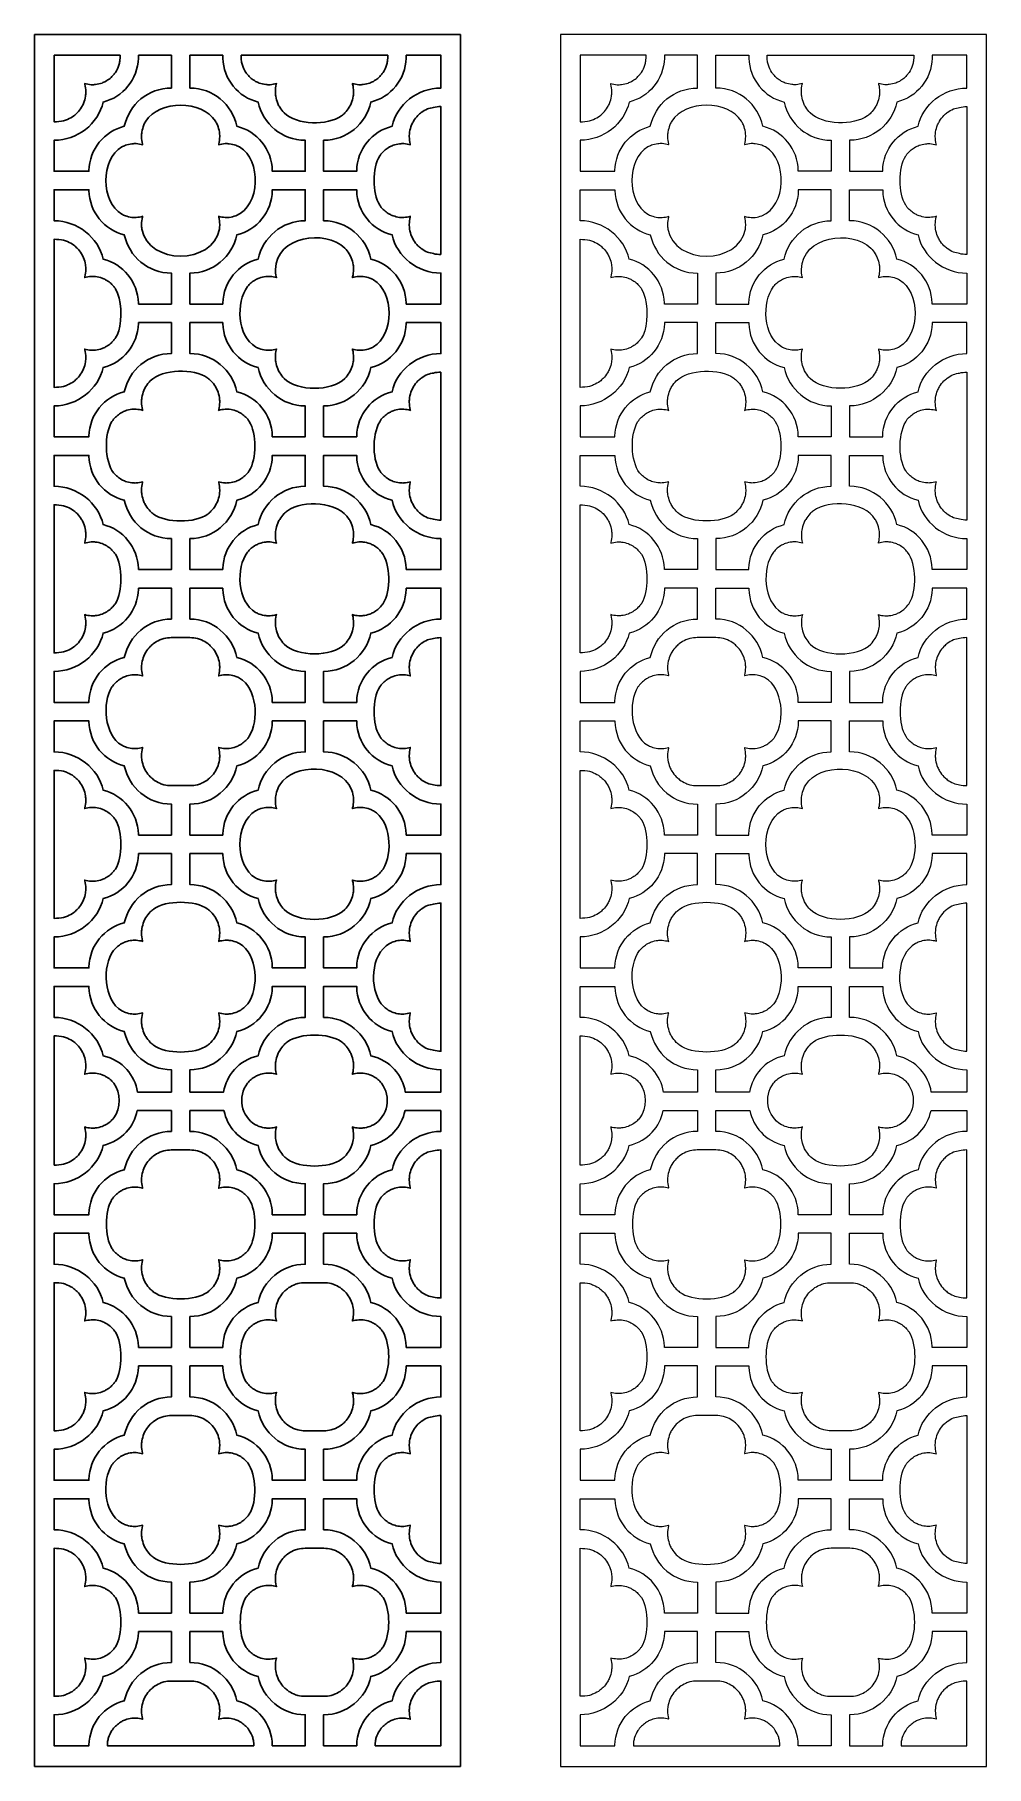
# Model space of a CAD drawing. Header units: centimetres. Extents: x -9.3 to 6, y -13.9 to 13.9.
import ezdxf

# ---------------------------------------------------------------- set-up
doc = ezdxf.new("R2010")
doc.units = ezdxf.units.CM
doc.header["$MEASUREMENT"] = 0
doc.layers.add('layer 1', color=7, linetype='Continuous')

msp = doc.modelspace()

# ---------------------------------------------------------------- linework, layer by layer
at = {"layer": 'layer 1', "color": 177}
msp.add_open_spline([(-9.26918, 13.91319), (-6.989, 13.91319), (-4.70881, 13.91319), (-2.42863, 13.91319), (-2.42863, 13.91319), (-2.42863, 4.64045), (-2.42863, -4.63228), (-2.42863, -13.90502), (-2.42863, -13.90502), (-4.70881, -13.90502), (-6.989, -13.90502), (-9.26918, -13.90502), (-9.26918, -13.90502), (-9.26918, -4.63228), (-9.26918, 4.64045), (-9.26918, 13.91319)], degree=3, knots=[0, 0, 0, 0, 0.2, 0.2, 0.2, 0.2, 0.4, 0.4, 0.4, 0.4, 0.6, 0.6, 0.6, 0.6, 1, 1, 1, 1], dxfattribs=at)
at = {"layer": 'layer 1', "color": 242, "lineweight": 9}
for points, knots in [([(-0.81788, 13.91319), (1.4623, 13.91319), (3.74249, 13.91319), (6.02267, 13.91319), (6.02267, 13.91319), (6.02267, 4.64045), (6.02267, -4.63228), (6.02267, -13.90502), (6.02267, -13.90502), (3.74249, -13.90502), (1.4623, -13.90502), (-0.81788, -13.90502), (-0.81788, -13.90502), (-0.81788, -4.63228), (-0.81788, 4.64045), (-0.81788, 13.91319)], [0, 0, 0, 0, 0.2, 0.2, 0.2, 0.2, 0.4, 0.4, 0.4, 0.4, 0.6, 0.6, 0.6, 0.6, 1, 1, 1, 1]), ([(0.8494, 13.58256), (1.02653, 13.58256), (1.20367, 13.58256), (1.3808, 13.58256), (1.3808, 13.58256), (1.3808, 13.40696), (1.3808, 13.23136), (1.3808, 13.05576), (1.3808, 13.05576), (1.37896, 13.05577), (1.37775, 13.05577), (1.37754, 13.05577), (1.37754, 13.05577), (1.00826, 13.05577), (0.69818, 12.79137), (0.62294, 12.4403), (0.62294, 12.4403), (0.30246, 12.36418), (0.06163, 12.07513), (0.05559, 11.72995), (0.05559, 11.72995), (0.05556, 11.72827), (0.05554, 11.72332), (0.05552, 11.71785), (0.05552, 11.71785), (-0.13126, 11.71785), (-0.31804, 11.71785), (-0.50481, 11.71785), (-0.50481, 11.71785), (-0.50481, 11.88371), (-0.50481, 12.04957), (-0.50481, 12.21544), (-0.50481, 12.21544), (-0.50316, 12.21544), (-0.50189, 12.21543), (-0.50156, 12.21543), (-0.50156, 12.21543), (-0.13229, 12.21543), (0.20676, 12.47982), (0.282, 12.8309), (0.282, 12.8309), (0.60112, 12.9067), (0.84128, 13.19364), (0.84926, 13.5369), (0.84926, 13.5369), (0.84932, 13.53964), (0.84937, 13.57575), (0.8494, 13.58256)], [0, 0, 0, 0, 0.07692308, 0.07692308, 0.07692308, 0.07692308, 0.15384615, 0.15384615, 0.15384615, 0.15384615, 0.23076923, 0.23076923, 0.23076923, 0.23076923, 0.30769231, 0.30769231, 0.30769231, 0.30769231, 0.38461538, 0.38461538, 0.38461538, 0.38461538, 0.46153846, 0.46153846, 0.46153846, 0.46153846, 0.53846154, 0.53846154, 0.53846154, 0.53846154, 0.61538462, 0.61538462, 0.61538462, 0.61538462, 0.69230769, 0.69230769, 0.69230769, 0.69230769, 0.76923077, 0.76923077, 0.76923077, 0.76923077, 0.84615385, 0.84615385, 0.84615385, 0.84615385, 1, 1, 1, 1]), ([(-0.50481, 13.58256), (-0.1517, 13.58256), (0.20141, 13.58256), (0.55453, 13.58256), (0.55453, 13.58256), (0.55444, 13.57441), (0.55431, 13.53649), (0.55415, 13.53272), (0.55415, 13.53272), (0.55348, 13.51763), (0.55215, 13.50244), (0.55016, 13.48672), (0.55016, 13.48672), (0.54627, 13.46474), (0.54153, 13.44401), (0.53547, 13.42254), (0.53547, 13.42254), (0.5212, 13.38004), (0.50391, 13.34387), (0.47992, 13.3061), (0.47992, 13.3061), (0.4714, 13.2946), (0.46288, 13.28309), (0.45436, 13.27159), (0.45436, 13.27159), (0.41537, 13.22612), (0.37508, 13.19245), (0.3235, 13.16241), (0.3235, 13.16241), (0.3042, 13.15239), (0.2853, 13.14374), (0.26512, 13.13568), (0.26512, 13.13568), (0.22961, 13.12348), (0.19649, 13.1158), (0.1593, 13.111), (0.1593, 13.111), (0.13633, 13.10922), (0.11442, 13.10868), (0.0914, 13.10927), (0.0914, 13.10927), (0.05481, 13.11209), (0.02199, 13.11785), (-0.01316, 13.12775), (-0.01316, 13.12775), (-0.01201, 13.12391), (-0.01088, 13.12005), (-0.00978, 13.11614), (-0.00978, 13.11614), (-0.00042, 13.07533), (0.0042, 13.03773), (0.00525, 12.99585), (0.00525, 12.99585), (0.00463, 12.97088), (0.00286, 12.94717), (-0.00027, 12.92239), (-0.00027, 12.92239), (-0.00739, 12.88224), (-0.01738, 12.84662), (-0.03223, 12.80869), (-0.03223, 12.80869), (-0.04192, 12.78708), (-0.05217, 12.76688), (-0.06389, 12.74631), (-0.06389, 12.74631), (-0.08533, 12.71258), (-0.10776, 12.68375), (-0.13514, 12.65473), (-0.13514, 12.65473), (-0.15209, 12.6384), (-0.16906, 12.62352), (-0.18747, 12.60889), (-0.18747, 12.60889), (-0.21984, 12.5856), (-0.25125, 12.56729), (-0.28744, 12.55071), (-0.28744, 12.55071), (-0.30945, 12.54192), (-0.33086, 12.53458), (-0.3536, 12.52802), (-0.3536, 12.52802), (-0.39398, 12.51856), (-0.46014, 12.51389), (-0.50156, 12.51283), (-0.50156, 12.51283), (-0.50189, 12.51284), (-0.50316, 12.51285), (-0.50481, 12.51286), (-0.50481, 12.51286), (-0.50481, 12.86943), (-0.50481, 13.226), (-0.50481, 13.58256)], [0, 0, 0, 0, 0.04166667, 0.04166667, 0.04166667, 0.04166667, 0.08333333, 0.08333333, 0.08333333, 0.08333333, 0.125, 0.125, 0.125, 0.125, 0.16666667, 0.16666667, 0.16666667, 0.16666667, 0.20833333, 0.20833333, 0.20833333, 0.20833333, 0.25, 0.25, 0.25, 0.25, 0.29166667, 0.29166667, 0.29166667, 0.29166667, 0.33333333, 0.33333333, 0.33333333, 0.33333333, 0.375, 0.375, 0.375, 0.375, 0.41666667, 0.41666667, 0.41666667, 0.41666667, 0.45833333, 0.45833333, 0.45833333, 0.45833333, 0.5, 0.5, 0.5, 0.5, 0.54166667, 0.54166667, 0.54166667, 0.54166667, 0.58333333, 0.58333333, 0.58333333, 0.58333333, 0.625, 0.625, 0.625, 0.625, 0.66666667, 0.66666667, 0.66666667, 0.66666667, 0.70833333, 0.70833333, 0.70833333, 0.70833333, 0.75, 0.75, 0.75, 0.75, 0.79166667, 0.79166667, 0.79166667, 0.79166667, 0.83333333, 0.83333333, 0.83333333, 0.83333333, 0.875, 0.875, 0.875, 0.875, 0.91666667, 0.91666667, 0.91666667, 0.91666667, 1, 1, 1, 1]), ([(2.20631, 13.58256), (2.02974, 13.58256), (1.85318, 13.58256), (1.67661, 13.58256), (1.67661, 13.58256), (1.67661, 13.40697), (1.67661, 13.23137), (1.67661, 13.05577), (1.67661, 13.05577), (1.67748, 13.05577), (1.67804, 13.05577), (1.67817, 13.05577), (1.67817, 13.05577), (2.04745, 13.05577), (2.35753, 12.79137), (2.43278, 12.4403), (2.43278, 12.4403), (2.75325, 12.36418), (2.99408, 12.07513), (3.00012, 11.72995), (3.00012, 11.72995), (3.00015, 11.72827), (3.00018, 11.72332), (3.0002, 11.71785), (3.0002, 11.71785), (3.17732, 11.71785), (3.35444, 11.71785), (3.53156, 11.71785), (3.53156, 11.71785), (3.53156, 11.88371), (3.53156, 12.04957), (3.53156, 12.21544), (3.53156, 12.21544), (3.52991, 12.21544), (3.52864, 12.21543), (3.52832, 12.21543), (3.52832, 12.21543), (3.15904, 12.21543), (2.84895, 12.47982), (2.77371, 12.8309), (2.77371, 12.8309), (2.45458, 12.9067), (2.21443, 13.19364), (2.20645, 13.5369), (2.20645, 13.5369), (2.20639, 13.53964), (2.20634, 13.57575), (2.20631, 13.58256)], [0, 0, 0, 0, 0.07692308, 0.07692308, 0.07692308, 0.07692308, 0.15384615, 0.15384615, 0.15384615, 0.15384615, 0.23076923, 0.23076923, 0.23076923, 0.23076923, 0.30769231, 0.30769231, 0.30769231, 0.30769231, 0.38461538, 0.38461538, 0.38461538, 0.38461538, 0.46153846, 0.46153846, 0.46153846, 0.46153846, 0.53846154, 0.53846154, 0.53846154, 0.53846154, 0.61538462, 0.61538462, 0.61538462, 0.61538462, 0.69230769, 0.69230769, 0.69230769, 0.69230769, 0.76923077, 0.76923077, 0.76923077, 0.76923077, 0.84615385, 0.84615385, 0.84615385, 0.84615385, 1, 1, 1, 1]), ([(4.11406, 12.60889), (4.13247, 12.62352), (4.14945, 12.6384), (4.1664, 12.65473), (4.1664, 12.65473), (4.19378, 12.68375), (4.21621, 12.71258), (4.23764, 12.74631), (4.23764, 12.74631), (4.24936, 12.76688), (4.25962, 12.78708), (4.26931, 12.80869), (4.26931, 12.80869), (4.28415, 12.84662), (4.29414, 12.88224), (4.30127, 12.92239), (4.30127, 12.92239), (4.3044, 12.94717), (4.30616, 12.97088), (4.30679, 12.99585), (4.30679, 12.99585), (4.30573, 13.03773), (4.30111, 13.07533), (4.29176, 13.11614), (4.29176, 13.11614), (4.29065, 13.12005), (4.28952, 13.12391), (4.28838, 13.12775), (4.28838, 13.12775), (4.32352, 13.11785), (4.35635, 13.11209), (4.39293, 13.10927), (4.39293, 13.10927), (4.41596, 13.10868), (4.43787, 13.10922), (4.46084, 13.111), (4.46084, 13.111), (4.49802, 13.1158), (4.53115, 13.12348), (4.56666, 13.13568), (4.56666, 13.13568), (4.58684, 13.14374), (4.60573, 13.15239), (4.62504, 13.16241), (4.62504, 13.16241), (4.67662, 13.19245), (4.71691, 13.22612), (4.7559, 13.27159), (4.7559, 13.27159), (4.76441, 13.28309), (4.77294, 13.2946), (4.78145, 13.3061), (4.78145, 13.3061), (4.80545, 13.34387), (4.82273, 13.38004), (4.837, 13.42254), (4.837, 13.42254), (4.84306, 13.44401), (4.8478, 13.46474), (4.8517, 13.48672), (4.8517, 13.48672), (4.85369, 13.50244), (4.85501, 13.51763), (4.85568, 13.53272), (4.85568, 13.53272), (4.85585, 13.53649), (4.85597, 13.57441), (4.85606, 13.58256), (4.85606, 13.58256), (4.0711, 13.58256), (3.28614, 13.58256), (2.50118, 13.58256), (2.50118, 13.58256), (2.50127, 13.57441), (2.50139, 13.53649), (2.50156, 13.53272), (2.50156, 13.53272), (2.50224, 13.51763), (2.50356, 13.50244), (2.50554, 13.48672), (2.50554, 13.48672), (2.50945, 13.46474), (2.51419, 13.44401), (2.52024, 13.42254), (2.52024, 13.42254), (2.53452, 13.38004), (2.55181, 13.34387), (2.57579, 13.3061), (2.57579, 13.3061), (2.58431, 13.2946), (2.59283, 13.28309), (2.60135, 13.27159), (2.60135, 13.27159), (2.64034, 13.22612), (2.68062, 13.19245), (2.7322, 13.16241), (2.7322, 13.16241), (2.75152, 13.15239), (2.77041, 13.14374), (2.79059, 13.13568), (2.79059, 13.13568), (2.8261, 13.12348), (2.85922, 13.1158), (2.89641, 13.111), (2.89641, 13.111), (2.91938, 13.10922), (2.94129, 13.10868), (2.96432, 13.10927), (2.96432, 13.10927), (3.00089, 13.11209), (3.03373, 13.11785), (3.06887, 13.12775), (3.06887, 13.12775), (3.06772, 13.12391), (3.06659, 13.12005), (3.06549, 13.11614), (3.06549, 13.11614), (3.05614, 13.07533), (3.05151, 13.03773), (3.05046, 12.99585), (3.05046, 12.99585), (3.05109, 12.97088), (3.05284, 12.94717), (3.05598, 12.92239), (3.05598, 12.92239), (3.06311, 12.88224), (3.0731, 12.84662), (3.08794, 12.80869), (3.08794, 12.80869), (3.09763, 12.78708), (3.10788, 12.76688), (3.11961, 12.74631), (3.11961, 12.74631), (3.14104, 12.71258), (3.16347, 12.68375), (3.19085, 12.65473), (3.19085, 12.65473), (3.39241, 12.46044), (3.89048, 12.44797), (4.11406, 12.60889)], [0, 0, 0, 0, 0.02777778, 0.02777778, 0.02777778, 0.02777778, 0.05555556, 0.05555556, 0.05555556, 0.05555556, 0.08333333, 0.08333333, 0.08333333, 0.08333333, 0.11111111, 0.11111111, 0.11111111, 0.11111111, 0.13888889, 0.13888889, 0.13888889, 0.13888889, 0.16666667, 0.16666667, 0.16666667, 0.16666667, 0.19444444, 0.19444444, 0.19444444, 0.19444444, 0.22222222, 0.22222222, 0.22222222, 0.22222222, 0.25, 0.25, 0.25, 0.25, 0.27777778, 0.27777778, 0.27777778, 0.27777778, 0.30555556, 0.30555556, 0.30555556, 0.30555556, 0.33333333, 0.33333333, 0.33333333, 0.33333333, 0.36111111, 0.36111111, 0.36111111, 0.36111111, 0.38888889, 0.38888889, 0.38888889, 0.38888889, 0.41666667, 0.41666667, 0.41666667, 0.41666667, 0.44444444, 0.44444444, 0.44444444, 0.44444444, 0.47222222, 0.47222222, 0.47222222, 0.47222222, 0.5, 0.5, 0.5, 0.5, 0.52777778, 0.52777778, 0.52777778, 0.52777778, 0.55555556, 0.55555556, 0.55555556, 0.55555556, 0.58333333, 0.58333333, 0.58333333, 0.58333333, 0.61111111, 0.61111111, 0.61111111, 0.61111111, 0.63888889, 0.63888889, 0.63888889, 0.63888889, 0.66666667, 0.66666667, 0.66666667, 0.66666667, 0.69444444, 0.69444444, 0.69444444, 0.69444444, 0.72222222, 0.72222222, 0.72222222, 0.72222222, 0.75, 0.75, 0.75, 0.75, 0.77777778, 0.77777778, 0.77777778, 0.77777778, 0.80555556, 0.80555556, 0.80555556, 0.80555556, 0.83333333, 0.83333333, 0.83333333, 0.83333333, 0.86111111, 0.86111111, 0.86111111, 0.86111111, 0.88888889, 0.88888889, 0.88888889, 0.88888889, 0.91666667, 0.91666667, 0.91666667, 0.91666667, 0.94444444, 0.94444444, 0.94444444, 0.94444444, 1, 1, 1, 1]), ([(5.15093, 13.58256), (5.33716, 13.58256), (5.52338, 13.58256), (5.7096, 13.58256), (5.7096, 13.58256), (5.7096, 13.40697), (5.7096, 13.23137), (5.7096, 13.05577), (5.7096, 13.05577), (5.70872, 13.05577), (5.70817, 13.05577), (5.70803, 13.05577), (5.70803, 13.05577), (5.33876, 13.05577), (4.99971, 12.79137), (4.92447, 12.4403), (4.92447, 12.4403), (4.604, 12.36418), (4.36317, 12.07513), (4.35713, 11.72995), (4.35713, 11.72995), (4.3571, 11.72827), (4.35707, 11.72332), (4.35705, 11.71785), (4.35705, 11.71785), (4.17993, 11.71785), (4.0028, 11.71785), (3.82569, 11.71785), (3.82569, 11.71785), (3.82569, 11.88371), (3.82569, 12.04957), (3.82569, 12.21544), (3.82569, 12.21544), (3.82734, 12.21544), (3.82861, 12.21543), (3.82893, 12.21543), (3.82893, 12.21543), (4.19821, 12.21543), (4.5083, 12.47982), (4.58353, 12.8309), (4.58353, 12.8309), (4.90266, 12.9067), (5.14282, 13.19364), (5.15079, 13.5369), (5.15079, 13.5369), (5.15086, 13.53964), (5.1509, 13.57575), (5.15093, 13.58256)], [0, 0, 0, 0, 0.07692308, 0.07692308, 0.07692308, 0.07692308, 0.15384615, 0.15384615, 0.15384615, 0.15384615, 0.23076923, 0.23076923, 0.23076923, 0.23076923, 0.30769231, 0.30769231, 0.30769231, 0.30769231, 0.38461538, 0.38461538, 0.38461538, 0.38461538, 0.46153846, 0.46153846, 0.46153846, 0.46153846, 0.53846154, 0.53846154, 0.53846154, 0.53846154, 0.61538462, 0.61538462, 0.61538462, 0.61538462, 0.69230769, 0.69230769, 0.69230769, 0.69230769, 0.76923077, 0.76923077, 0.76923077, 0.76923077, 0.84615385, 0.84615385, 0.84615385, 0.84615385, 1, 1, 1, 1]), ([(2.08688, 12.52489), (2.0986, 12.50432), (2.10886, 12.48413), (2.11855, 12.46251), (2.11855, 12.46251), (2.13339, 12.42458), (2.14338, 12.38896), (2.15051, 12.34881), (2.15051, 12.34881), (2.15364, 12.32403), (2.1554, 12.30031), (2.15603, 12.27535), (2.15603, 12.27535), (2.15497, 12.23347), (2.15035, 12.19587), (2.141, 12.15507), (2.141, 12.15507), (2.1399, 12.15116), (2.13877, 12.14728), (2.13762, 12.14344), (2.13762, 12.14344), (2.17276, 12.15336), (2.20559, 12.15911), (2.24217, 12.16193), (2.24217, 12.16193), (2.2652, 12.16252), (2.28711, 12.16198), (2.31008, 12.16021), (2.31008, 12.16021), (2.34726, 12.1554), (2.38039, 12.14772), (2.41589, 12.13553), (2.41589, 12.13553), (2.43608, 12.12746), (2.45497, 12.11881), (2.47428, 12.10879), (2.47428, 12.10879), (2.82927, 11.90207), (2.81099, 11.1608), (2.41589, 11.00286), (2.41589, 11.00286), (2.38039, 10.99067), (2.34726, 10.98298), (2.31008, 10.97818), (2.31008, 10.97818), (2.28711, 10.97641), (2.2652, 10.97586), (2.24217, 10.97645), (2.24217, 10.97645), (2.20559, 10.97928), (2.17276, 10.98503), (2.13762, 10.99494), (2.13762, 10.99494), (2.13877, 10.9911), (2.1399, 10.98723), (2.141, 10.98332), (2.141, 10.98332), (2.15035, 10.94252), (2.15497, 10.90491), (2.15603, 10.86303), (2.15603, 10.86303), (2.1554, 10.83807), (2.15364, 10.81435), (2.15051, 10.78957), (2.15051, 10.78957), (2.04764, 10.2102), (1.00807, 10.21019), (0.9052, 10.78957), (0.9052, 10.78957), (0.90207, 10.81435), (0.90032, 10.83807), (0.89969, 10.86303), (0.89969, 10.86303), (0.90074, 10.90491), (0.90536, 10.94252), (0.91472, 10.98332), (0.91472, 10.98332), (0.91582, 10.98723), (0.91694, 10.9911), (0.91809, 10.99494), (0.91809, 10.99494), (0.88295, 10.98503), (0.85012, 10.97928), (0.81354, 10.97645), (0.81354, 10.97645), (0.79051, 10.97586), (0.7686, 10.97641), (0.74564, 10.97818), (0.74564, 10.97818), (0.70845, 10.98298), (0.67532, 10.99067), (0.63981, 11.00286), (0.63981, 11.00286), (0.61964, 11.01092), (0.60074, 11.01958), (0.58143, 11.0296), (0.58143, 11.0296), (0.2436, 11.22633), (0.24413, 11.91237), (0.58143, 12.10879), (0.58143, 12.10879), (0.60074, 12.11881), (0.61964, 12.12746), (0.63981, 12.13553), (0.63981, 12.13553), (0.67532, 12.14772), (0.70845, 12.1554), (0.74564, 12.16021), (0.74564, 12.16021), (0.7686, 12.16198), (0.79051, 12.16252), (0.81354, 12.16193), (0.81354, 12.16193), (0.85012, 12.15911), (0.88295, 12.15336), (0.91809, 12.14344), (0.91809, 12.14344), (0.91694, 12.14728), (0.91582, 12.15116), (0.91472, 12.15507), (0.91472, 12.15507), (0.90536, 12.19587), (0.90074, 12.23347), (0.89969, 12.27535), (0.89969, 12.27535), (0.90032, 12.30031), (0.90207, 12.32403), (0.9052, 12.34881), (0.9052, 12.34881), (0.91233, 12.38896), (0.92232, 12.42458), (0.93717, 12.46251), (0.93717, 12.46251), (0.94686, 12.48413), (0.95711, 12.50432), (0.96883, 12.52489), (0.96883, 12.52489), (1.18351, 12.8628), (1.87193, 12.86323), (2.08688, 12.52489)], [0, 0, 0, 0, 0.02777778, 0.02777778, 0.02777778, 0.02777778, 0.05555556, 0.05555556, 0.05555556, 0.05555556, 0.08333333, 0.08333333, 0.08333333, 0.08333333, 0.11111111, 0.11111111, 0.11111111, 0.11111111, 0.13888889, 0.13888889, 0.13888889, 0.13888889, 0.16666667, 0.16666667, 0.16666667, 0.16666667, 0.19444444, 0.19444444, 0.19444444, 0.19444444, 0.22222222, 0.22222222, 0.22222222, 0.22222222, 0.25, 0.25, 0.25, 0.25, 0.27777778, 0.27777778, 0.27777778, 0.27777778, 0.30555556, 0.30555556, 0.30555556, 0.30555556, 0.33333333, 0.33333333, 0.33333333, 0.33333333, 0.36111111, 0.36111111, 0.36111111, 0.36111111, 0.38888889, 0.38888889, 0.38888889, 0.38888889, 0.41666667, 0.41666667, 0.41666667, 0.41666667, 0.44444444, 0.44444444, 0.44444444, 0.44444444, 0.47222222, 0.47222222, 0.47222222, 0.47222222, 0.5, 0.5, 0.5, 0.5, 0.52777778, 0.52777778, 0.52777778, 0.52777778, 0.55555556, 0.55555556, 0.55555556, 0.55555556, 0.58333333, 0.58333333, 0.58333333, 0.58333333, 0.61111111, 0.61111111, 0.61111111, 0.61111111, 0.63888889, 0.63888889, 0.63888889, 0.63888889, 0.66666667, 0.66666667, 0.66666667, 0.66666667, 0.69444444, 0.69444444, 0.69444444, 0.69444444, 0.72222222, 0.72222222, 0.72222222, 0.72222222, 0.75, 0.75, 0.75, 0.75, 0.77777778, 0.77777778, 0.77777778, 0.77777778, 0.80555556, 0.80555556, 0.80555556, 0.80555556, 0.83333333, 0.83333333, 0.83333333, 0.83333333, 0.86111111, 0.86111111, 0.86111111, 0.86111111, 0.88888889, 0.88888889, 0.88888889, 0.88888889, 0.91666667, 0.91666667, 0.91666667, 0.91666667, 0.94444444, 0.94444444, 0.94444444, 0.94444444, 1, 1, 1, 1]), ([(5.7096, 10.38003), (5.7096, 11.17281), (5.7096, 11.96558), (5.7096, 12.75836), (5.7096, 12.75836), (5.70872, 12.75836), (5.70816, 12.75837), (5.70803, 12.75837), (5.70803, 12.75837), (5.66661, 12.7573), (5.62941, 12.75264), (5.58904, 12.74318), (5.58904, 12.74318), (5.56628, 12.73662), (5.51592, 12.72929), (5.49391, 12.72049), (5.49391, 12.72049), (5.45773, 12.70391), (5.42631, 12.68561), (5.39394, 12.66231), (5.39394, 12.66231), (5.37553, 12.64767), (5.35856, 12.63281), (5.34161, 12.61647), (5.34161, 12.61647), (5.31423, 12.58745), (5.2918, 12.55862), (5.27037, 12.52489), (5.27037, 12.52489), (5.25865, 12.50432), (5.24839, 12.48413), (5.2387, 12.46251), (5.2387, 12.46251), (5.22386, 12.42458), (5.21387, 12.38896), (5.20674, 12.34881), (5.20674, 12.34881), (5.20361, 12.32403), (5.20185, 12.30031), (5.20122, 12.27535), (5.20122, 12.27535), (5.20227, 12.23347), (5.20689, 12.19587), (5.21625, 12.15507), (5.21625, 12.15507), (5.21735, 12.15116), (5.21848, 12.14728), (5.21963, 12.14344), (5.21963, 12.14344), (5.18449, 12.15336), (5.15166, 12.15911), (5.11508, 12.16193), (5.11508, 12.16193), (5.09205, 12.16252), (5.07014, 12.16198), (5.04717, 12.16021), (5.04717, 12.16021), (5.00998, 12.1554), (4.97686, 12.14772), (4.94135, 12.13553), (4.94135, 12.13553), (4.92117, 12.12746), (4.90228, 12.11881), (4.88297, 12.10879), (4.88297, 12.10879), (4.83139, 12.07875), (4.7911, 12.04508), (4.75211, 11.99961), (4.75211, 11.99961), (4.74359, 11.9881), (4.73507, 11.9766), (4.72655, 11.9651), (4.72655, 11.9651), (4.60712, 11.77712), (4.60712, 11.36128), (4.72655, 11.17329), (4.72655, 11.17329), (4.73507, 11.16178), (4.74359, 11.15028), (4.75211, 11.13877), (4.75211, 11.13877), (4.7911, 11.09331), (4.83139, 11.05963), (4.88297, 11.0296), (4.88297, 11.0296), (4.90228, 11.01958), (4.92117, 11.01092), (4.94135, 11.00286), (4.94135, 11.00286), (4.97686, 10.99067), (5.00998, 10.98298), (5.04717, 10.97818), (5.04717, 10.97818), (5.07014, 10.97641), (5.09205, 10.97586), (5.11508, 10.97645), (5.11508, 10.97645), (5.15166, 10.97928), (5.18449, 10.98503), (5.21963, 10.99494), (5.21963, 10.99494), (5.21848, 10.9911), (5.21735, 10.98723), (5.21625, 10.98332), (5.21625, 10.98332), (5.20689, 10.94252), (5.20227, 10.90491), (5.20122, 10.86303), (5.20122, 10.86303), (5.20185, 10.83807), (5.20361, 10.81435), (5.20674, 10.78957), (5.20674, 10.78957), (5.21387, 10.74942), (5.22386, 10.7138), (5.2387, 10.67587), (5.2387, 10.67587), (5.24839, 10.65426), (5.25865, 10.63406), (5.27037, 10.6135), (5.27037, 10.6135), (5.2918, 10.57976), (5.31423, 10.55093), (5.34161, 10.52192), (5.34161, 10.52192), (5.35856, 10.50558), (5.37553, 10.49071), (5.39394, 10.47607), (5.39394, 10.47607), (5.42631, 10.45278), (5.45773, 10.43448), (5.49391, 10.41789), (5.49391, 10.41789), (5.51592, 10.4091), (5.56628, 10.40177), (5.58904, 10.3952), (5.58904, 10.3952), (5.62941, 10.38575), (5.66661, 10.38108), (5.70803, 10.38001), (5.70803, 10.38001), (5.70816, 10.38001), (5.70872, 10.38002), (5.7096, 10.38003)], [0, 0, 0, 0, 0.02702703, 0.02702703, 0.02702703, 0.02702703, 0.05405405, 0.05405405, 0.05405405, 0.05405405, 0.08108108, 0.08108108, 0.08108108, 0.08108108, 0.10810811, 0.10810811, 0.10810811, 0.10810811, 0.13513514, 0.13513514, 0.13513514, 0.13513514, 0.16216216, 0.16216216, 0.16216216, 0.16216216, 0.18918919, 0.18918919, 0.18918919, 0.18918919, 0.21621622, 0.21621622, 0.21621622, 0.21621622, 0.24324324, 0.24324324, 0.24324324, 0.24324324, 0.27027027, 0.27027027, 0.27027027, 0.27027027, 0.2972973, 0.2972973, 0.2972973, 0.2972973, 0.32432432, 0.32432432, 0.32432432, 0.32432432, 0.35135135, 0.35135135, 0.35135135, 0.35135135, 0.37837838, 0.37837838, 0.37837838, 0.37837838, 0.40540541, 0.40540541, 0.40540541, 0.40540541, 0.43243243, 0.43243243, 0.43243243, 0.43243243, 0.45945946, 0.45945946, 0.45945946, 0.45945946, 0.48648649, 0.48648649, 0.48648649, 0.48648649, 0.51351351, 0.51351351, 0.51351351, 0.51351351, 0.54054054, 0.54054054, 0.54054054, 0.54054054, 0.56756757, 0.56756757, 0.56756757, 0.56756757, 0.59459459, 0.59459459, 0.59459459, 0.59459459, 0.62162162, 0.62162162, 0.62162162, 0.62162162, 0.64864865, 0.64864865, 0.64864865, 0.64864865, 0.67567568, 0.67567568, 0.67567568, 0.67567568, 0.7027027, 0.7027027, 0.7027027, 0.7027027, 0.72972973, 0.72972973, 0.72972973, 0.72972973, 0.75675676, 0.75675676, 0.75675676, 0.75675676, 0.78378378, 0.78378378, 0.78378378, 0.78378378, 0.81081081, 0.81081081, 0.81081081, 0.81081081, 0.83783784, 0.83783784, 0.83783784, 0.83783784, 0.86486486, 0.86486486, 0.86486486, 0.86486486, 0.89189189, 0.89189189, 0.89189189, 0.89189189, 0.91891892, 0.91891892, 0.91891892, 0.91891892, 0.94594595, 0.94594595, 0.94594595, 0.94594595, 1, 1, 1, 1]), ([(0.8494, 9.58509), (1.02653, 9.58509), (1.20367, 9.58509), (1.3808, 9.58509), (1.3808, 9.58509), (1.3808, 9.75093), (1.3808, 9.91678), (1.3808, 10.08262), (1.3808, 10.08262), (1.37896, 10.08262), (1.37775, 10.08261), (1.37754, 10.08261), (1.37754, 10.08261), (1.00826, 10.08261), (0.69818, 10.34701), (0.62294, 10.69808), (0.62294, 10.69808), (0.30246, 10.77421), (0.06163, 11.06325), (0.05559, 11.40843), (0.05559, 11.40843), (0.05556, 11.41012), (0.05554, 11.41507), (0.05552, 11.42054), (0.05552, 11.42054), (-0.13126, 11.42054), (-0.31804, 11.42054), (-0.50481, 11.42054), (-0.50481, 11.42054), (-0.50481, 11.25467), (-0.50481, 11.0888), (-0.50481, 10.92294), (-0.50481, 10.92294), (-0.50316, 10.92295), (-0.50189, 10.92295), (-0.50156, 10.92295), (-0.50156, 10.92295), (-0.13229, 10.92295), (0.20676, 10.65855), (0.282, 10.30748), (0.282, 10.30748), (0.60112, 10.23168), (0.84128, 9.94474), (0.84926, 9.60148), (0.84926, 9.60148), (0.84932, 9.59874), (0.84937, 9.5919), (0.8494, 9.58509)], [0, 0, 0, 0, 0.07692308, 0.07692308, 0.07692308, 0.07692308, 0.15384615, 0.15384615, 0.15384615, 0.15384615, 0.23076923, 0.23076923, 0.23076923, 0.23076923, 0.30769231, 0.30769231, 0.30769231, 0.30769231, 0.38461538, 0.38461538, 0.38461538, 0.38461538, 0.46153846, 0.46153846, 0.46153846, 0.46153846, 0.53846154, 0.53846154, 0.53846154, 0.53846154, 0.61538462, 0.61538462, 0.61538462, 0.61538462, 0.69230769, 0.69230769, 0.69230769, 0.69230769, 0.76923077, 0.76923077, 0.76923077, 0.76923077, 0.84615385, 0.84615385, 0.84615385, 0.84615385, 1, 1, 1, 1]), ([(2.20631, 9.58509), (2.02974, 9.58509), (1.85318, 9.58509), (1.67661, 9.58509), (1.67661, 9.58509), (1.67661, 9.75093), (1.67661, 9.91678), (1.67661, 10.08262), (1.67661, 10.08262), (1.67748, 10.08262), (1.67804, 10.08261), (1.67817, 10.08261), (1.67817, 10.08261), (2.04745, 10.08261), (2.35753, 10.34701), (2.43278, 10.69808), (2.43278, 10.69808), (2.75325, 10.77421), (2.99408, 11.06325), (3.00012, 11.40843), (3.00012, 11.40843), (3.00015, 11.41012), (3.00018, 11.41507), (3.0002, 11.42054), (3.0002, 11.42054), (3.17732, 11.42054), (3.35444, 11.42054), (3.53156, 11.42054), (3.53156, 11.42054), (3.53156, 11.25467), (3.53156, 11.0888), (3.53156, 10.92294), (3.53156, 10.92294), (3.52991, 10.92295), (3.52864, 10.92295), (3.52832, 10.92295), (3.52832, 10.92295), (3.15904, 10.92295), (2.84895, 10.65855), (2.77371, 10.30748), (2.77371, 10.30748), (2.45458, 10.23168), (2.21443, 9.94474), (2.20645, 9.60148), (2.20645, 9.60148), (2.20639, 9.59874), (2.20634, 9.5919), (2.20631, 9.58509)], [0, 0, 0, 0, 0.07692308, 0.07692308, 0.07692308, 0.07692308, 0.15384615, 0.15384615, 0.15384615, 0.15384615, 0.23076923, 0.23076923, 0.23076923, 0.23076923, 0.30769231, 0.30769231, 0.30769231, 0.30769231, 0.38461538, 0.38461538, 0.38461538, 0.38461538, 0.46153846, 0.46153846, 0.46153846, 0.46153846, 0.53846154, 0.53846154, 0.53846154, 0.53846154, 0.61538462, 0.61538462, 0.61538462, 0.61538462, 0.69230769, 0.69230769, 0.69230769, 0.69230769, 0.76923077, 0.76923077, 0.76923077, 0.76923077, 0.84615385, 0.84615385, 0.84615385, 0.84615385, 1, 1, 1, 1]), ([(5.15093, 9.58509), (5.33716, 9.58509), (5.52338, 9.58509), (5.7096, 9.58509), (5.7096, 9.58509), (5.7096, 9.75093), (5.7096, 9.91678), (5.7096, 10.08262), (5.7096, 10.08262), (5.70872, 10.08262), (5.70817, 10.08261), (5.70803, 10.08261), (5.70803, 10.08261), (5.33876, 10.08261), (4.99971, 10.34701), (4.92447, 10.69808), (4.92447, 10.69808), (4.604, 10.77421), (4.36317, 11.06325), (4.35713, 11.40843), (4.35713, 11.40843), (4.3571, 11.41012), (4.35707, 11.41507), (4.35705, 11.42054), (4.35705, 11.42054), (4.17993, 11.42054), (4.0028, 11.42054), (3.82569, 11.42054), (3.82569, 11.42054), (3.82569, 11.25467), (3.82569, 11.0888), (3.82569, 10.92294), (3.82569, 10.92294), (3.82734, 10.92295), (3.82861, 10.92295), (3.82893, 10.92295), (3.82893, 10.92295), (4.19821, 10.92295), (4.5083, 10.65855), (4.58353, 10.30748), (4.58353, 10.30748), (4.90266, 10.23168), (5.14282, 9.94474), (5.15079, 9.60148), (5.15079, 9.60148), (5.15086, 9.59874), (5.1509, 9.5919), (5.15093, 9.58509)], [0, 0, 0, 0, 0.07692308, 0.07692308, 0.07692308, 0.07692308, 0.15384615, 0.15384615, 0.15384615, 0.15384615, 0.23076923, 0.23076923, 0.23076923, 0.23076923, 0.30769231, 0.30769231, 0.30769231, 0.30769231, 0.38461538, 0.38461538, 0.38461538, 0.38461538, 0.46153846, 0.46153846, 0.46153846, 0.46153846, 0.53846154, 0.53846154, 0.53846154, 0.53846154, 0.61538462, 0.61538462, 0.61538462, 0.61538462, 0.69230769, 0.69230769, 0.69230769, 0.69230769, 0.76923077, 0.76923077, 0.76923077, 0.76923077, 0.84615385, 0.84615385, 0.84615385, 0.84615385, 1, 1, 1, 1]), ([(0.47992, 9.83228), (0.4714, 9.84378), (0.46288, 9.85529), (0.45436, 9.86679), (0.45436, 9.86679), (0.41537, 9.91226), (0.37508, 9.94593), (0.3235, 9.97597), (0.3235, 9.97597), (0.3042, 9.98599), (0.2853, 9.99464), (0.26512, 10.00271), (0.26512, 10.00271), (0.22961, 10.0149), (0.19649, 10.02259), (0.1593, 10.02739), (0.1593, 10.02739), (0.13633, 10.02916), (0.11442, 10.02971), (0.0914, 10.02911), (0.0914, 10.02911), (0.05481, 10.02629), (0.02199, 10.02054), (-0.01316, 10.01063), (-0.01316, 10.01063), (-0.01201, 10.01446), (-0.01088, 10.01834), (-0.00978, 10.02225), (-0.00978, 10.02225), (-0.00042, 10.06306), (0.0042, 10.10066), (0.00525, 10.14253), (0.00525, 10.14253), (0.00463, 10.1675), (0.00286, 10.19122), (-0.00027, 10.216), (-0.00027, 10.216), (-0.00739, 10.25614), (-0.01738, 10.29176), (-0.03223, 10.3297), (-0.03223, 10.3297), (-0.04192, 10.35131), (-0.05217, 10.3715), (-0.06389, 10.39207), (-0.06389, 10.39207), (-0.08533, 10.42581), (-0.10776, 10.45463), (-0.13514, 10.48365), (-0.13514, 10.48365), (-0.15209, 10.49999), (-0.16906, 10.51485), (-0.18747, 10.5295), (-0.18747, 10.5295), (-0.21984, 10.55279), (-0.25125, 10.57109), (-0.28744, 10.58767), (-0.28744, 10.58767), (-0.30945, 10.59647), (-0.33086, 10.60381), (-0.3536, 10.61036), (-0.3536, 10.61036), (-0.39398, 10.61982), (-0.46014, 10.62449), (-0.50156, 10.62556), (-0.50156, 10.62556), (-0.50189, 10.62554), (-0.50316, 10.62554), (-0.50481, 10.62553), (-0.50481, 10.62553), (-0.50481, 9.8328), (-0.50481, 9.04008), (-0.50481, 8.24736), (-0.50481, 8.24736), (-0.50316, 8.24735), (-0.50189, 8.24734), (-0.50156, 8.24733), (-0.50156, 8.24733), (-0.46014, 8.24839), (-0.39398, 8.25306), (-0.3536, 8.26252), (-0.3536, 8.26252), (-0.33086, 8.26908), (-0.30945, 8.27642), (-0.28744, 8.28521), (-0.28744, 8.28521), (-0.25125, 8.3018), (-0.21984, 8.32009), (-0.18747, 8.34339), (-0.18747, 8.34339), (-0.16906, 8.35802), (-0.15209, 8.37289), (-0.13514, 8.38923), (-0.13514, 8.38923), (-0.10776, 8.41825), (-0.08533, 8.44708), (-0.06389, 8.48081), (-0.06389, 8.48081), (-0.05217, 8.50138), (-0.04192, 8.52158), (-0.03223, 8.54319), (-0.03223, 8.54319), (-0.01738, 8.58112), (-0.00739, 8.61674), (-0.00027, 8.65689), (-0.00027, 8.65689), (0.00286, 8.68167), (0.00463, 8.70538), (0.00525, 8.73035), (0.00525, 8.73035), (0.0042, 8.77223), (-0.00042, 8.80983), (-0.00978, 8.85064), (-0.00978, 8.85064), (-0.01088, 8.85455), (-0.01201, 8.85841), (-0.01316, 8.86225), (-0.01316, 8.86225), (0.02199, 8.85235), (0.05481, 8.84659), (0.0914, 8.84377), (0.0914, 8.84377), (0.11442, 8.84317), (0.13633, 8.84372), (0.1593, 8.8455), (0.1593, 8.8455), (0.19649, 8.8503), (0.22961, 8.85798), (0.26512, 8.87017), (0.26512, 8.87017), (0.2853, 8.87824), (0.3042, 8.88689), (0.3235, 8.89691), (0.3235, 8.89691), (0.37508, 8.92695), (0.41537, 8.96062), (0.45436, 9.00609), (0.45436, 9.00609), (0.46288, 9.01759), (0.4714, 9.0291), (0.47992, 9.04061), (0.47992, 9.04061), (0.50391, 9.07837), (0.5212, 9.11454), (0.53547, 9.15704), (0.53547, 9.15704), (0.58721, 9.34051), (0.5865, 9.6645), (0.47992, 9.83228)], [0, 0, 0, 0, 0.02631579, 0.02631579, 0.02631579, 0.02631579, 0.05263158, 0.05263158, 0.05263158, 0.05263158, 0.07894737, 0.07894737, 0.07894737, 0.07894737, 0.10526316, 0.10526316, 0.10526316, 0.10526316, 0.13157895, 0.13157895, 0.13157895, 0.13157895, 0.15789474, 0.15789474, 0.15789474, 0.15789474, 0.18421053, 0.18421053, 0.18421053, 0.18421053, 0.21052632, 0.21052632, 0.21052632, 0.21052632, 0.23684211, 0.23684211, 0.23684211, 0.23684211, 0.26315789, 0.26315789, 0.26315789, 0.26315789, 0.28947368, 0.28947368, 0.28947368, 0.28947368, 0.31578947, 0.31578947, 0.31578947, 0.31578947, 0.34210526, 0.34210526, 0.34210526, 0.34210526, 0.36842105, 0.36842105, 0.36842105, 0.36842105, 0.39473684, 0.39473684, 0.39473684, 0.39473684, 0.42105263, 0.42105263, 0.42105263, 0.42105263, 0.44736842, 0.44736842, 0.44736842, 0.44736842, 0.47368421, 0.47368421, 0.47368421, 0.47368421, 0.5, 0.5, 0.5, 0.5, 0.52631579, 0.52631579, 0.52631579, 0.52631579, 0.55263158, 0.55263158, 0.55263158, 0.55263158, 0.57894737, 0.57894737, 0.57894737, 0.57894737, 0.60526316, 0.60526316, 0.60526316, 0.60526316, 0.63157895, 0.63157895, 0.63157895, 0.63157895, 0.65789474, 0.65789474, 0.65789474, 0.65789474, 0.68421053, 0.68421053, 0.68421053, 0.68421053, 0.71052632, 0.71052632, 0.71052632, 0.71052632, 0.73684211, 0.73684211, 0.73684211, 0.73684211, 0.76315789, 0.76315789, 0.76315789, 0.76315789, 0.78947368, 0.78947368, 0.78947368, 0.78947368, 0.81578947, 0.81578947, 0.81578947, 0.81578947, 0.84210526, 0.84210526, 0.84210526, 0.84210526, 0.86842105, 0.86842105, 0.86842105, 0.86842105, 0.89473684, 0.89473684, 0.89473684, 0.89473684, 0.92105263, 0.92105263, 0.92105263, 0.92105263, 0.94736842, 0.94736842, 0.94736842, 0.94736842, 1, 1, 1, 1]), ([(3.05046, 10.14253), (3.05151, 10.10066), (3.05614, 10.06306), (3.06549, 10.02225), (3.06549, 10.02225), (3.06659, 10.01834), (3.06772, 10.01446), (3.06887, 10.01063), (3.06887, 10.01063), (3.03373, 10.02054), (3.00089, 10.02629), (2.96432, 10.02911), (2.96432, 10.02911), (2.94129, 10.02971), (2.91938, 10.02916), (2.89641, 10.02739), (2.89641, 10.02739), (2.85922, 10.02259), (2.8261, 10.0149), (2.79059, 10.00271), (2.79059, 10.00271), (2.77041, 9.99464), (2.75152, 9.98599), (2.7322, 9.97597), (2.7322, 9.97597), (2.68062, 9.94593), (2.64034, 9.91226), (2.60135, 9.86679), (2.60135, 9.86679), (2.41367, 9.61337), (2.43836, 9.06804), (2.7322, 8.89691), (2.7322, 8.89691), (2.75152, 8.88689), (2.77041, 8.87824), (2.79059, 8.87017), (2.79059, 8.87017), (2.8261, 8.85798), (2.85922, 8.8503), (2.89641, 8.8455), (2.89641, 8.8455), (2.91938, 8.84372), (2.94129, 8.84317), (2.96432, 8.84377), (2.96432, 8.84377), (3.00089, 8.84659), (3.03373, 8.85235), (3.06887, 8.86225), (3.06887, 8.86225), (3.06772, 8.85841), (3.06659, 8.85455), (3.06549, 8.85064), (3.06549, 8.85064), (3.05614, 8.80983), (3.05151, 8.77223), (3.05046, 8.73035), (3.05046, 8.73035), (3.05109, 8.70538), (3.05284, 8.68167), (3.05598, 8.65689), (3.05598, 8.65689), (3.06311, 8.61674), (3.0731, 8.58112), (3.08794, 8.54319), (3.08794, 8.54319), (3.09763, 8.52158), (3.10788, 8.50138), (3.11961, 8.48081), (3.11961, 8.48081), (3.14104, 8.44708), (3.16347, 8.41825), (3.19085, 8.38923), (3.19085, 8.38923), (3.40899, 8.17896), (3.94825, 8.17895), (4.1664, 8.38923), (4.1664, 8.38923), (4.19378, 8.41825), (4.21621, 8.44708), (4.23764, 8.48081), (4.23764, 8.48081), (4.24936, 8.50138), (4.25962, 8.52158), (4.26931, 8.54319), (4.26931, 8.54319), (4.28415, 8.58112), (4.29414, 8.61674), (4.30127, 8.65689), (4.30127, 8.65689), (4.3044, 8.68167), (4.30616, 8.70538), (4.30679, 8.73035), (4.30679, 8.73035), (4.30573, 8.77223), (4.30111, 8.80983), (4.29176, 8.85064), (4.29176, 8.85064), (4.29065, 8.85455), (4.28952, 8.85841), (4.28838, 8.86225), (4.28838, 8.86225), (4.32352, 8.85235), (4.35635, 8.84659), (4.39293, 8.84377), (4.39293, 8.84377), (4.41596, 8.84317), (4.43787, 8.84372), (4.46084, 8.8455), (4.46084, 8.8455), (4.49802, 8.8503), (4.53115, 8.85798), (4.56666, 8.87017), (4.56666, 8.87017), (4.58684, 8.87824), (4.60573, 8.88689), (4.62504, 8.89691), (4.62504, 8.89691), (4.96093, 9.09252), (4.96092, 9.78038), (4.62504, 9.97597), (4.62504, 9.97597), (4.60573, 9.98599), (4.58684, 9.99464), (4.56666, 10.00271), (4.56666, 10.00271), (4.53115, 10.0149), (4.49802, 10.02259), (4.46084, 10.02739), (4.46084, 10.02739), (4.43787, 10.02916), (4.41596, 10.02971), (4.39293, 10.02911), (4.39293, 10.02911), (4.35635, 10.02629), (4.32352, 10.02054), (4.28838, 10.01063), (4.28838, 10.01063), (4.28952, 10.01446), (4.29065, 10.01834), (4.29176, 10.02225), (4.29176, 10.02225), (4.30111, 10.06306), (4.30573, 10.10066), (4.30679, 10.14253), (4.30679, 10.14253), (4.30616, 10.1675), (4.3044, 10.19122), (4.30127, 10.216), (4.30127, 10.216), (4.29414, 10.25614), (4.28415, 10.29176), (4.26931, 10.3297), (4.26931, 10.3297), (4.25962, 10.35131), (4.24936, 10.3715), (4.23764, 10.39207), (4.23764, 10.39207), (4.21621, 10.42581), (4.19378, 10.45463), (4.1664, 10.48365), (4.1664, 10.48365), (3.85008, 10.78859), (3.0639, 10.67758), (3.05046, 10.14253)], [0, 0, 0, 0, 0.02380952, 0.02380952, 0.02380952, 0.02380952, 0.04761905, 0.04761905, 0.04761905, 0.04761905, 0.07142857, 0.07142857, 0.07142857, 0.07142857, 0.0952381, 0.0952381, 0.0952381, 0.0952381, 0.11904762, 0.11904762, 0.11904762, 0.11904762, 0.14285714, 0.14285714, 0.14285714, 0.14285714, 0.16666667, 0.16666667, 0.16666667, 0.16666667, 0.19047619, 0.19047619, 0.19047619, 0.19047619, 0.21428571, 0.21428571, 0.21428571, 0.21428571, 0.23809524, 0.23809524, 0.23809524, 0.23809524, 0.26190476, 0.26190476, 0.26190476, 0.26190476, 0.28571429, 0.28571429, 0.28571429, 0.28571429, 0.30952381, 0.30952381, 0.30952381, 0.30952381, 0.33333333, 0.33333333, 0.33333333, 0.33333333, 0.35714286, 0.35714286, 0.35714286, 0.35714286, 0.38095238, 0.38095238, 0.38095238, 0.38095238, 0.4047619, 0.4047619, 0.4047619, 0.4047619, 0.42857143, 0.42857143, 0.42857143, 0.42857143, 0.45238095, 0.45238095, 0.45238095, 0.45238095, 0.47619048, 0.47619048, 0.47619048, 0.47619048, 0.5, 0.5, 0.5, 0.5, 0.52380952, 0.52380952, 0.52380952, 0.52380952, 0.54761905, 0.54761905, 0.54761905, 0.54761905, 0.57142857, 0.57142857, 0.57142857, 0.57142857, 0.5952381, 0.5952381, 0.5952381, 0.5952381, 0.61904762, 0.61904762, 0.61904762, 0.61904762, 0.64285714, 0.64285714, 0.64285714, 0.64285714, 0.66666667, 0.66666667, 0.66666667, 0.66666667, 0.69047619, 0.69047619, 0.69047619, 0.69047619, 0.71428571, 0.71428571, 0.71428571, 0.71428571, 0.73809524, 0.73809524, 0.73809524, 0.73809524, 0.76190476, 0.76190476, 0.76190476, 0.76190476, 0.78571429, 0.78571429, 0.78571429, 0.78571429, 0.80952381, 0.80952381, 0.80952381, 0.80952381, 0.83333333, 0.83333333, 0.83333333, 0.83333333, 0.85714286, 0.85714286, 0.85714286, 0.85714286, 0.88095238, 0.88095238, 0.88095238, 0.88095238, 0.9047619, 0.9047619, 0.9047619, 0.9047619, 0.92857143, 0.92857143, 0.92857143, 0.92857143, 0.95238095, 0.95238095, 0.95238095, 0.95238095, 1, 1, 1, 1]), ([(0.8494, 9.28779), (1.02653, 9.28779), (1.20367, 9.28779), (1.3808, 9.28779), (1.3808, 9.28779), (1.3808, 9.12195), (1.3808, 8.95611), (1.3808, 8.79026), (1.3808, 8.79026), (1.37896, 8.79027), (1.37775, 8.79027), (1.37754, 8.79027), (1.37754, 8.79027), (1.00826, 8.79027), (0.69818, 8.52587), (0.62294, 8.17479), (0.62294, 8.17479), (0.30246, 8.09868), (0.06163, 7.80963), (0.05559, 7.46445), (0.05559, 7.46445), (0.05556, 7.46277), (0.05554, 7.45782), (0.05552, 7.45235), (0.05552, 7.45235), (-0.13126, 7.45235), (-0.31804, 7.45235), (-0.50481, 7.45235), (-0.50481, 7.45235), (-0.50481, 7.61822), (-0.50481, 7.78408), (-0.50481, 7.94994), (-0.50481, 7.94994), (-0.50316, 7.94994), (-0.50189, 7.94993), (-0.50156, 7.94993), (-0.50156, 7.94993), (-0.13229, 7.94993), (0.20676, 8.21432), (0.282, 8.5654), (0.282, 8.5654), (0.60112, 8.6412), (0.84128, 8.92814), (0.84926, 9.2714), (0.84926, 9.2714), (0.84932, 9.27414), (0.84937, 9.28098), (0.8494, 9.28779)], [0, 0, 0, 0, 0.07692308, 0.07692308, 0.07692308, 0.07692308, 0.15384615, 0.15384615, 0.15384615, 0.15384615, 0.23076923, 0.23076923, 0.23076923, 0.23076923, 0.30769231, 0.30769231, 0.30769231, 0.30769231, 0.38461538, 0.38461538, 0.38461538, 0.38461538, 0.46153846, 0.46153846, 0.46153846, 0.46153846, 0.53846154, 0.53846154, 0.53846154, 0.53846154, 0.61538462, 0.61538462, 0.61538462, 0.61538462, 0.69230769, 0.69230769, 0.69230769, 0.69230769, 0.76923077, 0.76923077, 0.76923077, 0.76923077, 0.84615385, 0.84615385, 0.84615385, 0.84615385, 1, 1, 1, 1]), ([(2.20631, 9.28779), (2.02974, 9.28779), (1.85318, 9.28779), (1.67661, 9.28779), (1.67661, 9.28779), (1.67661, 9.12195), (1.67661, 8.95611), (1.67661, 8.79027), (1.67661, 8.79027), (1.67748, 8.79027), (1.67804, 8.79027), (1.67817, 8.79027), (1.67817, 8.79027), (2.04745, 8.79027), (2.35753, 8.52587), (2.43278, 8.17479), (2.43278, 8.17479), (2.75325, 8.09868), (2.99408, 7.80963), (3.00012, 7.46445), (3.00012, 7.46445), (3.00015, 7.46277), (3.00018, 7.45782), (3.0002, 7.45235), (3.0002, 7.45235), (3.17732, 7.45235), (3.35444, 7.45235), (3.53156, 7.45235), (3.53156, 7.45235), (3.53156, 7.61822), (3.53156, 7.78408), (3.53156, 7.94994), (3.53156, 7.94994), (3.52991, 7.94994), (3.52864, 7.94993), (3.52832, 7.94993), (3.52832, 7.94993), (3.15904, 7.94993), (2.84895, 8.21432), (2.77371, 8.5654), (2.77371, 8.5654), (2.45458, 8.6412), (2.21443, 8.92814), (2.20645, 9.2714), (2.20645, 9.2714), (2.20639, 9.27414), (2.20634, 9.28098), (2.20631, 9.28779)], [0, 0, 0, 0, 0.07692308, 0.07692308, 0.07692308, 0.07692308, 0.15384615, 0.15384615, 0.15384615, 0.15384615, 0.23076923, 0.23076923, 0.23076923, 0.23076923, 0.30769231, 0.30769231, 0.30769231, 0.30769231, 0.38461538, 0.38461538, 0.38461538, 0.38461538, 0.46153846, 0.46153846, 0.46153846, 0.46153846, 0.53846154, 0.53846154, 0.53846154, 0.53846154, 0.61538462, 0.61538462, 0.61538462, 0.61538462, 0.69230769, 0.69230769, 0.69230769, 0.69230769, 0.76923077, 0.76923077, 0.76923077, 0.76923077, 0.84615385, 0.84615385, 0.84615385, 0.84615385, 1, 1, 1, 1]), ([(5.15093, 9.28779), (5.33716, 9.28779), (5.52338, 9.28779), (5.7096, 9.28779), (5.7096, 9.28779), (5.7096, 9.12195), (5.7096, 8.95611), (5.7096, 8.79027), (5.7096, 8.79027), (5.70872, 8.79027), (5.70817, 8.79027), (5.70803, 8.79027), (5.70803, 8.79027), (5.33876, 8.79027), (4.99971, 8.52587), (4.92447, 8.17479), (4.92447, 8.17479), (4.604, 8.09868), (4.36317, 7.80963), (4.35713, 7.46445), (4.35713, 7.46445), (4.3571, 7.46277), (4.35707, 7.45782), (4.35705, 7.45235), (4.35705, 7.45235), (4.17993, 7.45235), (4.0028, 7.45235), (3.82569, 7.45235), (3.82569, 7.45235), (3.82569, 7.61822), (3.82569, 7.78408), (3.82569, 7.94994), (3.82569, 7.94994), (3.82734, 7.94994), (3.82861, 7.94993), (3.82893, 7.94993), (3.82893, 7.94993), (4.19821, 7.94993), (4.5083, 8.21432), (4.58353, 8.5654), (4.58353, 8.5654), (4.90266, 8.6412), (5.14282, 8.92814), (5.15079, 9.2714), (5.15079, 9.2714), (5.15086, 9.27414), (5.1509, 9.28098), (5.15093, 9.28779)], [0, 0, 0, 0, 0.07692308, 0.07692308, 0.07692308, 0.07692308, 0.15384615, 0.15384615, 0.15384615, 0.15384615, 0.23076923, 0.23076923, 0.23076923, 0.23076923, 0.30769231, 0.30769231, 0.30769231, 0.30769231, 0.38461538, 0.38461538, 0.38461538, 0.38461538, 0.46153846, 0.46153846, 0.46153846, 0.46153846, 0.53846154, 0.53846154, 0.53846154, 0.53846154, 0.61538462, 0.61538462, 0.61538462, 0.61538462, 0.69230769, 0.69230769, 0.69230769, 0.69230769, 0.76923077, 0.76923077, 0.76923077, 0.76923077, 0.84615385, 0.84615385, 0.84615385, 0.84615385, 1, 1, 1, 1]), ([(1.9633, 6.21057), (1.98171, 6.22521), (1.99869, 6.24007), (2.01564, 6.25642), (2.01564, 6.25642), (2.04301, 6.28543), (2.06545, 6.31426), (2.08688, 6.348), (2.08688, 6.348), (2.0986, 6.36856), (2.10886, 6.38876), (2.11855, 6.41037), (2.11855, 6.41037), (2.13339, 6.4483), (2.14338, 6.48392), (2.15051, 6.52407), (2.15051, 6.52407), (2.15364, 6.54885), (2.1554, 6.57257), (2.15603, 6.59753), (2.15603, 6.59753), (2.15497, 6.63941), (2.15035, 6.67701), (2.141, 6.71782), (2.141, 6.71782), (2.1399, 6.72173), (2.13877, 6.7256), (2.13762, 6.72944), (2.13762, 6.72944), (2.17276, 6.71953), (2.20559, 6.71378), (2.24217, 6.71095), (2.24217, 6.71095), (2.2652, 6.71036), (2.28711, 6.71091), (2.31008, 6.71268), (2.31008, 6.71268), (2.34726, 6.71748), (2.38039, 6.72517), (2.41589, 6.73735), (2.41589, 6.73735), (2.43608, 6.74542), (2.45497, 6.75408), (2.47428, 6.7641), (2.47428, 6.7641), (2.52586, 6.79413), (2.56614, 6.8278), (2.60514, 6.87327), (2.60514, 6.87327), (2.61366, 6.88478), (2.62217, 6.89628), (2.6307, 6.90779), (2.6307, 6.90779), (2.75013, 7.09578), (2.75012, 7.51162), (2.6307, 7.6996), (2.6307, 7.6996), (2.62217, 7.7111), (2.61366, 7.7226), (2.60514, 7.73411), (2.60514, 7.73411), (2.56614, 7.77958), (2.52586, 7.81325), (2.47428, 7.84329), (2.47428, 7.84329), (2.45497, 7.85331), (2.43608, 7.86196), (2.41589, 7.87003), (2.41589, 7.87003), (2.38039, 7.88222), (2.34726, 7.8899), (2.31008, 7.89471), (2.31008, 7.89471), (2.28711, 7.89648), (2.2652, 7.89703), (2.24217, 7.89643), (2.24217, 7.89643), (2.20559, 7.89361), (2.17276, 7.88786), (2.13762, 7.87794), (2.13762, 7.87794), (2.13877, 7.88178), (2.1399, 7.88566), (2.141, 7.88957), (2.141, 7.88957), (2.15035, 7.93037), (2.15497, 7.96797), (2.15603, 8.00985), (2.15603, 8.00985), (2.1554, 8.03481), (2.15364, 8.05853), (2.15051, 8.08331), (2.15051, 8.08331), (2.14338, 8.12346), (2.13339, 8.15908), (2.11855, 8.19701), (2.11855, 8.19701), (2.10886, 8.21863), (2.0986, 8.23882), (2.08688, 8.25939), (2.08688, 8.25939), (2.06545, 8.29312), (2.04301, 8.32195), (2.01564, 8.35097), (2.01564, 8.35097), (1.99869, 8.36731), (1.98171, 8.38217), (1.9633, 8.39681), (1.9633, 8.39681), (1.73964, 8.55779), (1.24168, 8.54531), (1.04007, 8.35097), (1.04007, 8.35097), (1.0127, 8.32195), (0.99026, 8.29312), (0.96883, 8.25939), (0.96883, 8.25939), (0.95711, 8.23882), (0.94686, 8.21863), (0.93717, 8.19701), (0.93717, 8.19701), (0.92232, 8.15908), (0.91233, 8.12346), (0.9052, 8.08331), (0.9052, 8.08331), (0.90207, 8.05853), (0.90032, 8.03481), (0.89969, 8.00985), (0.89969, 8.00985), (0.90074, 7.96797), (0.90536, 7.93037), (0.91472, 7.88957), (0.91472, 7.88957), (0.91582, 7.88566), (0.91694, 7.88178), (0.91809, 7.87794), (0.91809, 7.87794), (0.88295, 7.88786), (0.85012, 7.89361), (0.81354, 7.89643), (0.81354, 7.89643), (0.79051, 7.89703), (0.7686, 7.89648), (0.74564, 7.89471), (0.74564, 7.89471), (0.70845, 7.8899), (0.67532, 7.88222), (0.63981, 7.87003), (0.63981, 7.87003), (0.61964, 7.86196), (0.60074, 7.85331), (0.58143, 7.84329), (0.58143, 7.84329), (0.52985, 7.81325), (0.48956, 7.77958), (0.45057, 7.73411), (0.45057, 7.73411), (0.44206, 7.7226), (0.43353, 7.7111), (0.42502, 7.6996), (0.42502, 7.6996), (0.29568, 7.49602), (0.30616, 7.06828), (0.45057, 6.87327), (0.45057, 6.87327), (0.48956, 6.8278), (0.52985, 6.79413), (0.58143, 6.7641), (0.58143, 6.7641), (0.60074, 6.75408), (0.61964, 6.74542), (0.63981, 6.73735), (0.63981, 6.73735), (0.67532, 6.72517), (0.70845, 6.71748), (0.74564, 6.71268), (0.74564, 6.71268), (0.7686, 6.71091), (0.79051, 6.71036), (0.81354, 6.71095), (0.81354, 6.71095), (0.85012, 6.71378), (0.88295, 6.71953), (0.91809, 6.72944), (0.91809, 6.72944), (0.91694, 6.7256), (0.91582, 6.72173), (0.91472, 6.71782), (0.91472, 6.71782), (0.90536, 6.67701), (0.90074, 6.63941), (0.89969, 6.59753), (0.89969, 6.59753), (0.90032, 6.57257), (0.90207, 6.54885), (0.9052, 6.52407), (0.9052, 6.52407), (0.91233, 6.48392), (0.92232, 6.4483), (0.93717, 6.41037), (0.93717, 6.41037), (0.94686, 6.38876), (0.95711, 6.36856), (0.96883, 6.348), (0.96883, 6.348), (0.99026, 6.31426), (1.0127, 6.28543), (1.04007, 6.25642), (1.04007, 6.25642), (1.05703, 6.24007), (1.074, 6.22521), (1.09241, 6.21057), (1.09241, 6.21057), (1.29618, 6.06392), (1.75948, 6.06388), (1.9633, 6.21057)], [0, 0, 0, 0, 0.01818182, 0.01818182, 0.01818182, 0.01818182, 0.03636364, 0.03636364, 0.03636364, 0.03636364, 0.05454545, 0.05454545, 0.05454545, 0.05454545, 0.07272727, 0.07272727, 0.07272727, 0.07272727, 0.09090909, 0.09090909, 0.09090909, 0.09090909, 0.10909091, 0.10909091, 0.10909091, 0.10909091, 0.12727273, 0.12727273, 0.12727273, 0.12727273, 0.14545455, 0.14545455, 0.14545455, 0.14545455, 0.16363636, 0.16363636, 0.16363636, 0.16363636, 0.18181818, 0.18181818, 0.18181818, 0.18181818, 0.2, 0.2, 0.2, 0.2, 0.21818182, 0.21818182, 0.21818182, 0.21818182, 0.23636364, 0.23636364, 0.23636364, 0.23636364, 0.25454545, 0.25454545, 0.25454545, 0.25454545, 0.27272727, 0.27272727, 0.27272727, 0.27272727, 0.29090909, 0.29090909, 0.29090909, 0.29090909, 0.30909091, 0.30909091, 0.30909091, 0.30909091, 0.32727273, 0.32727273, 0.32727273, 0.32727273, 0.34545455, 0.34545455, 0.34545455, 0.34545455, 0.36363636, 0.36363636, 0.36363636, 0.36363636, 0.38181818, 0.38181818, 0.38181818, 0.38181818, 0.4, 0.4, 0.4, 0.4, 0.41818182, 0.41818182, 0.41818182, 0.41818182, 0.43636364, 0.43636364, 0.43636364, 0.43636364, 0.45454545, 0.45454545, 0.45454545, 0.45454545, 0.47272727, 0.47272727, 0.47272727, 0.47272727, 0.49090909, 0.49090909, 0.49090909, 0.49090909, 0.50909091, 0.50909091, 0.50909091, 0.50909091, 0.52727273, 0.52727273, 0.52727273, 0.52727273, 0.54545455, 0.54545455, 0.54545455, 0.54545455, 0.56363636, 0.56363636, 0.56363636, 0.56363636, 0.58181818, 0.58181818, 0.58181818, 0.58181818, 0.6, 0.6, 0.6, 0.6, 0.61818182, 0.61818182, 0.61818182, 0.61818182, 0.63636364, 0.63636364, 0.63636364, 0.63636364, 0.65454545, 0.65454545, 0.65454545, 0.65454545, 0.67272727, 0.67272727, 0.67272727, 0.67272727, 0.69090909, 0.69090909, 0.69090909, 0.69090909, 0.70909091, 0.70909091, 0.70909091, 0.70909091, 0.72727273, 0.72727273, 0.72727273, 0.72727273, 0.74545455, 0.74545455, 0.74545455, 0.74545455, 0.76363636, 0.76363636, 0.76363636, 0.76363636, 0.78181818, 0.78181818, 0.78181818, 0.78181818, 0.8, 0.8, 0.8, 0.8, 0.81818182, 0.81818182, 0.81818182, 0.81818182, 0.83636364, 0.83636364, 0.83636364, 0.83636364, 0.85454545, 0.85454545, 0.85454545, 0.85454545, 0.87272727, 0.87272727, 0.87272727, 0.87272727, 0.89090909, 0.89090909, 0.89090909, 0.89090909, 0.90909091, 0.90909091, 0.90909091, 0.90909091, 0.92727273, 0.92727273, 0.92727273, 0.92727273, 0.94545455, 0.94545455, 0.94545455, 0.94545455, 0.96363636, 0.96363636, 0.96363636, 0.96363636, 1, 1, 1, 1]), ([(5.7096, 8.49286), (5.70872, 8.49286), (5.70816, 8.49287), (5.70803, 8.49287), (5.70803, 8.49287), (5.66661, 8.4918), (5.62941, 8.48714), (5.58904, 8.47768), (5.58904, 8.47768), (5.56628, 8.47112), (5.51592, 8.46379), (5.49391, 8.45499), (5.49391, 8.45499), (5.45773, 8.43841), (5.42631, 8.42011), (5.39394, 8.39681), (5.39394, 8.39681), (5.37553, 8.38217), (5.35856, 8.36731), (5.34161, 8.35097), (5.34161, 8.35097), (5.31423, 8.32195), (5.2918, 8.29312), (5.27037, 8.25939), (5.27037, 8.25939), (5.25865, 8.23882), (5.24839, 8.21863), (5.2387, 8.19701), (5.2387, 8.19701), (5.22386, 8.15908), (5.21387, 8.12346), (5.20674, 8.08331), (5.20674, 8.08331), (5.20361, 8.05853), (5.20185, 8.03481), (5.20122, 8.00985), (5.20122, 8.00985), (5.20227, 7.96797), (5.20689, 7.93037), (5.21625, 7.88957), (5.21625, 7.88957), (5.21735, 7.88566), (5.21848, 7.88178), (5.21963, 7.87794), (5.21963, 7.87794), (5.18449, 7.88786), (5.15166, 7.89361), (5.11508, 7.89643), (5.11508, 7.89643), (5.09205, 7.89703), (5.07014, 7.89648), (5.04717, 7.89471), (5.04717, 7.89471), (5.00998, 7.8899), (4.97686, 7.88222), (4.94135, 7.87003), (4.94135, 7.87003), (4.92117, 7.86196), (4.90228, 7.85331), (4.88297, 7.84329), (4.88297, 7.84329), (4.83139, 7.81325), (4.7911, 7.77958), (4.75211, 7.73411), (4.75211, 7.73411), (4.6077, 7.53911), (4.59721, 7.11138), (4.72655, 6.90779), (4.72655, 6.90779), (4.73507, 6.89628), (4.74359, 6.88478), (4.75211, 6.87327), (4.75211, 6.87327), (4.7911, 6.8278), (4.83139, 6.79413), (4.88297, 6.7641), (4.88297, 6.7641), (4.90228, 6.75408), (4.92117, 6.74542), (4.94135, 6.73735), (4.94135, 6.73735), (4.97686, 6.72517), (5.00998, 6.71748), (5.04717, 6.71268), (5.04717, 6.71268), (5.07014, 6.71091), (5.09205, 6.71036), (5.11508, 6.71095), (5.11508, 6.71095), (5.15166, 6.71378), (5.18449, 6.71953), (5.21963, 6.72944), (5.21963, 6.72944), (5.21848, 6.7256), (5.21735, 6.72173), (5.21625, 6.71782), (5.21625, 6.71782), (5.20689, 6.67701), (5.20227, 6.63941), (5.20122, 6.59753), (5.20122, 6.59753), (5.20185, 6.57257), (5.20361, 6.54885), (5.20674, 6.52407), (5.20674, 6.52407), (5.21387, 6.48392), (5.22386, 6.4483), (5.2387, 6.41037), (5.2387, 6.41037), (5.24839, 6.38876), (5.25865, 6.36856), (5.27037, 6.348), (5.27037, 6.348), (5.2918, 6.31426), (5.31423, 6.28543), (5.34161, 6.25642), (5.34161, 6.25642), (5.35856, 6.24007), (5.37553, 6.22521), (5.39394, 6.21057), (5.39394, 6.21057), (5.42631, 6.18727), (5.45773, 6.16898), (5.49391, 6.1524), (5.49391, 6.1524), (5.51592, 6.1436), (5.56628, 6.13626), (5.58904, 6.1297), (5.58904, 6.1297), (5.62941, 6.12024), (5.66661, 6.11558), (5.70803, 6.11451), (5.70803, 6.11451), (5.70816, 6.11451), (5.70872, 6.11452), (5.7096, 6.11453), (5.7096, 6.11453), (5.7096, 6.90731), (5.7096, 7.70008), (5.7096, 8.49286)], [0, 0, 0, 0, 0.02777778, 0.02777778, 0.02777778, 0.02777778, 0.05555556, 0.05555556, 0.05555556, 0.05555556, 0.08333333, 0.08333333, 0.08333333, 0.08333333, 0.11111111, 0.11111111, 0.11111111, 0.11111111, 0.13888889, 0.13888889, 0.13888889, 0.13888889, 0.16666667, 0.16666667, 0.16666667, 0.16666667, 0.19444444, 0.19444444, 0.19444444, 0.19444444, 0.22222222, 0.22222222, 0.22222222, 0.22222222, 0.25, 0.25, 0.25, 0.25, 0.27777778, 0.27777778, 0.27777778, 0.27777778, 0.30555556, 0.30555556, 0.30555556, 0.30555556, 0.33333333, 0.33333333, 0.33333333, 0.33333333, 0.36111111, 0.36111111, 0.36111111, 0.36111111, 0.38888889, 0.38888889, 0.38888889, 0.38888889, 0.41666667, 0.41666667, 0.41666667, 0.41666667, 0.44444444, 0.44444444, 0.44444444, 0.44444444, 0.47222222, 0.47222222, 0.47222222, 0.47222222, 0.5, 0.5, 0.5, 0.5, 0.52777778, 0.52777778, 0.52777778, 0.52777778, 0.55555556, 0.55555556, 0.55555556, 0.55555556, 0.58333333, 0.58333333, 0.58333333, 0.58333333, 0.61111111, 0.61111111, 0.61111111, 0.61111111, 0.63888889, 0.63888889, 0.63888889, 0.63888889, 0.66666667, 0.66666667, 0.66666667, 0.66666667, 0.69444444, 0.69444444, 0.69444444, 0.69444444, 0.72222222, 0.72222222, 0.72222222, 0.72222222, 0.75, 0.75, 0.75, 0.75, 0.77777778, 0.77777778, 0.77777778, 0.77777778, 0.80555556, 0.80555556, 0.80555556, 0.80555556, 0.83333333, 0.83333333, 0.83333333, 0.83333333, 0.86111111, 0.86111111, 0.86111111, 0.86111111, 0.88888889, 0.88888889, 0.88888889, 0.88888889, 0.91666667, 0.91666667, 0.91666667, 0.91666667, 0.94444444, 0.94444444, 0.94444444, 0.94444444, 1, 1, 1, 1]), ([(0.8494, 5.3196), (1.02653, 5.3196), (1.20367, 5.3196), (1.3808, 5.3196), (1.3808, 5.3196), (1.3808, 5.48543), (1.3808, 5.65128), (1.3808, 5.81712), (1.3808, 5.81712), (1.37896, 5.81712), (1.37775, 5.81711), (1.37754, 5.81711), (1.37754, 5.81711), (1.00826, 5.81711), (0.69818, 6.08151), (0.62294, 6.43258), (0.62294, 6.43258), (0.30246, 6.50871), (0.06163, 6.79775), (0.05559, 7.14293), (0.05559, 7.14293), (0.05556, 7.14462), (0.05554, 7.14957), (0.05552, 7.15504), (0.05552, 7.15504), (-0.13126, 7.15504), (-0.31804, 7.15504), (-0.50481, 7.15504), (-0.50481, 7.15504), (-0.50481, 6.98917), (-0.50481, 6.8233), (-0.50481, 6.65744), (-0.50481, 6.65744), (-0.50316, 6.65745), (-0.50189, 6.65745), (-0.50156, 6.65745), (-0.50156, 6.65745), (-0.13229, 6.65745), (0.20676, 6.39305), (0.282, 6.04198), (0.282, 6.04198), (0.60112, 5.96618), (0.84128, 5.67924), (0.84926, 5.33598), (0.84926, 5.33598), (0.84932, 5.33324), (0.84937, 5.32641), (0.8494, 5.3196)], [0, 0, 0, 0, 0.07692308, 0.07692308, 0.07692308, 0.07692308, 0.15384615, 0.15384615, 0.15384615, 0.15384615, 0.23076923, 0.23076923, 0.23076923, 0.23076923, 0.30769231, 0.30769231, 0.30769231, 0.30769231, 0.38461538, 0.38461538, 0.38461538, 0.38461538, 0.46153846, 0.46153846, 0.46153846, 0.46153846, 0.53846154, 0.53846154, 0.53846154, 0.53846154, 0.61538462, 0.61538462, 0.61538462, 0.61538462, 0.69230769, 0.69230769, 0.69230769, 0.69230769, 0.76923077, 0.76923077, 0.76923077, 0.76923077, 0.84615385, 0.84615385, 0.84615385, 0.84615385, 1, 1, 1, 1]), ([(2.20631, 5.3196), (2.02974, 5.3196), (1.85318, 5.3196), (1.67661, 5.3196), (1.67661, 5.3196), (1.67661, 5.48543), (1.67661, 5.65128), (1.67661, 5.81712), (1.67661, 5.81712), (1.67748, 5.81712), (1.67804, 5.81711), (1.67817, 5.81711), (1.67817, 5.81711), (2.04745, 5.81711), (2.35753, 6.08151), (2.43278, 6.43258), (2.43278, 6.43258), (2.75325, 6.50871), (2.99408, 6.79775), (3.00012, 7.14293), (3.00012, 7.14293), (3.00015, 7.14462), (3.00018, 7.14957), (3.0002, 7.15504), (3.0002, 7.15504), (3.17732, 7.15504), (3.35444, 7.15504), (3.53156, 7.15504), (3.53156, 7.15504), (3.53156, 6.98917), (3.53156, 6.8233), (3.53156, 6.65744), (3.53156, 6.65744), (3.52991, 6.65745), (3.52864, 6.65745), (3.52832, 6.65745), (3.52832, 6.65745), (3.15904, 6.65745), (2.84895, 6.39305), (2.77371, 6.04198), (2.77371, 6.04198), (2.45458, 5.96618), (2.21443, 5.67924), (2.20645, 5.33598), (2.20645, 5.33598), (2.20639, 5.33324), (2.20634, 5.32641), (2.20631, 5.3196)], [0, 0, 0, 0, 0.07692308, 0.07692308, 0.07692308, 0.07692308, 0.15384615, 0.15384615, 0.15384615, 0.15384615, 0.23076923, 0.23076923, 0.23076923, 0.23076923, 0.30769231, 0.30769231, 0.30769231, 0.30769231, 0.38461538, 0.38461538, 0.38461538, 0.38461538, 0.46153846, 0.46153846, 0.46153846, 0.46153846, 0.53846154, 0.53846154, 0.53846154, 0.53846154, 0.61538462, 0.61538462, 0.61538462, 0.61538462, 0.69230769, 0.69230769, 0.69230769, 0.69230769, 0.76923077, 0.76923077, 0.76923077, 0.76923077, 0.84615385, 0.84615385, 0.84615385, 0.84615385, 1, 1, 1, 1]), ([(5.15093, 5.3196), (5.33716, 5.3196), (5.52338, 5.3196), (5.7096, 5.3196), (5.7096, 5.3196), (5.7096, 5.48543), (5.7096, 5.65128), (5.7096, 5.81712), (5.7096, 5.81712), (5.70872, 5.81712), (5.70817, 5.81711), (5.70803, 5.81711), (5.70803, 5.81711), (5.33876, 5.81711), (4.99971, 6.08151), (4.92447, 6.43258), (4.92447, 6.43258), (4.604, 6.50871), (4.36317, 6.79775), (4.35713, 7.14293), (4.35713, 7.14293), (4.3571, 7.14462), (4.35707, 7.14957), (4.35705, 7.15504), (4.35705, 7.15504), (4.17993, 7.15504), (4.0028, 7.15504), (3.82569, 7.15504), (3.82569, 7.15504), (3.82569, 6.98917), (3.82569, 6.8233), (3.82569, 6.65744), (3.82569, 6.65744), (3.82734, 6.65745), (3.82861, 6.65745), (3.82893, 6.65745), (3.82893, 6.65745), (4.19821, 6.65745), (4.5083, 6.39305), (4.58353, 6.04198), (4.58353, 6.04198), (4.90266, 5.96618), (5.14282, 5.67924), (5.15079, 5.33598), (5.15079, 5.33598), (5.15086, 5.33324), (5.1509, 5.32641), (5.15093, 5.3196)], [0, 0, 0, 0, 0.07692308, 0.07692308, 0.07692308, 0.07692308, 0.15384615, 0.15384615, 0.15384615, 0.15384615, 0.23076923, 0.23076923, 0.23076923, 0.23076923, 0.30769231, 0.30769231, 0.30769231, 0.30769231, 0.38461538, 0.38461538, 0.38461538, 0.38461538, 0.46153846, 0.46153846, 0.46153846, 0.46153846, 0.53846154, 0.53846154, 0.53846154, 0.53846154, 0.61538462, 0.61538462, 0.61538462, 0.61538462, 0.69230769, 0.69230769, 0.69230769, 0.69230769, 0.76923077, 0.76923077, 0.76923077, 0.76923077, 0.84615385, 0.84615385, 0.84615385, 0.84615385, 1, 1, 1, 1]), ([(3.19085, 4.12374), (3.16347, 4.15275), (3.14104, 4.18158), (3.11961, 4.21532), (3.11961, 4.21532), (3.10788, 4.23588), (3.09763, 4.25608), (3.08794, 4.27769), (3.08794, 4.27769), (3.0731, 4.31562), (3.06311, 4.35124), (3.05598, 4.39139), (3.05598, 4.39139), (3.05284, 4.41616), (3.05109, 4.43989), (3.05046, 4.46485), (3.05046, 4.46485), (3.05151, 4.50673), (3.05614, 4.54433), (3.06549, 4.58514), (3.06549, 4.58514), (3.06659, 4.58905), (3.06772, 4.59292), (3.06887, 4.59675), (3.06887, 4.59675), (3.03373, 4.58685), (3.00089, 4.5811), (2.96432, 4.57827), (2.96432, 4.57827), (2.94129, 4.57767), (2.91938, 4.57822), (2.89641, 4.58), (2.89641, 4.58), (2.85922, 4.5848), (2.8261, 4.59248), (2.79059, 4.60467), (2.79059, 4.60467), (2.77041, 4.61274), (2.75152, 4.62139), (2.7322, 4.63141), (2.7322, 4.63141), (2.43835, 4.80254), (2.41367, 5.34786), (2.60135, 5.60129), (2.60135, 5.60129), (2.64034, 5.64676), (2.68062, 5.68043), (2.7322, 5.71047), (2.7322, 5.71047), (2.75152, 5.72049), (2.77041, 5.72914), (2.79059, 5.73721), (2.79059, 5.73721), (2.8261, 5.7494), (2.85922, 5.75709), (2.89641, 5.76189), (2.89641, 5.76189), (2.91938, 5.76366), (2.94129, 5.76421), (2.96432, 5.76361), (2.96432, 5.76361), (3.00089, 5.76079), (3.03373, 5.75504), (3.06887, 5.74513), (3.06887, 5.74513), (3.06772, 5.74896), (3.06659, 5.75284), (3.06549, 5.75674), (3.06549, 5.75674), (3.05614, 5.79755), (3.05151, 5.83515), (3.05046, 5.87703), (3.05046, 5.87703), (3.05109, 5.902), (3.05284, 5.92572), (3.05598, 5.9505), (3.05598, 5.9505), (3.06311, 5.99064), (3.0731, 6.02626), (3.08794, 6.0642), (3.08794, 6.0642), (3.09763, 6.08581), (3.10788, 6.106), (3.11961, 6.12657), (3.11961, 6.12657), (3.14104, 6.16031), (3.16347, 6.18913), (3.19085, 6.21815), (3.19085, 6.21815), (3.2078, 6.23449), (3.22477, 6.24935), (3.24319, 6.264), (3.24319, 6.264), (3.50307, 6.45103), (4.05515, 6.41384), (4.23764, 6.12657), (4.23764, 6.12657), (4.24936, 6.106), (4.25962, 6.08581), (4.26931, 6.0642), (4.26931, 6.0642), (4.28415, 6.02626), (4.29414, 5.99064), (4.30127, 5.9505), (4.30127, 5.9505), (4.3044, 5.92572), (4.30616, 5.902), (4.30679, 5.87703), (4.30679, 5.87703), (4.30573, 5.83515), (4.30111, 5.79755), (4.29176, 5.75674), (4.29176, 5.75674), (4.29065, 5.75284), (4.28952, 5.74896), (4.28838, 5.74513), (4.28838, 5.74513), (4.32352, 5.75504), (4.35635, 5.76079), (4.39293, 5.76361), (4.39293, 5.76361), (4.41596, 5.76421), (4.43787, 5.76366), (4.46084, 5.76189), (4.46084, 5.76189), (4.49802, 5.75709), (4.53115, 5.7494), (4.56666, 5.73721), (4.56666, 5.73721), (4.58684, 5.72914), (4.60573, 5.72049), (4.62504, 5.71047), (4.62504, 5.71047), (4.67662, 5.68043), (4.71691, 5.64676), (4.7559, 5.60129), (4.7559, 5.60129), (4.90062, 5.40588), (4.91101, 4.97903), (4.78145, 4.77511), (4.78145, 4.77511), (4.77294, 4.7636), (4.76441, 4.75209), (4.7559, 4.74059), (4.7559, 4.74059), (4.71691, 4.69512), (4.67662, 4.66145), (4.62504, 4.63141), (4.62504, 4.63141), (4.60573, 4.62139), (4.58684, 4.61274), (4.56666, 4.60467), (4.56666, 4.60467), (4.53115, 4.59248), (4.49802, 4.5848), (4.46084, 4.58), (4.46084, 4.58), (4.43787, 4.57822), (4.41596, 4.57767), (4.39293, 4.57827), (4.39293, 4.57827), (4.35635, 4.5811), (4.32352, 4.58685), (4.28838, 4.59675), (4.28838, 4.59675), (4.28952, 4.59292), (4.29065, 4.58905), (4.29176, 4.58514), (4.29176, 4.58514), (4.30111, 4.54433), (4.30573, 4.50673), (4.30679, 4.46485), (4.30679, 4.46485), (4.30616, 4.43989), (4.3044, 4.41616), (4.30127, 4.39139), (4.30127, 4.39139), (4.29414, 4.35124), (4.28415, 4.31562), (4.26931, 4.27769), (4.26931, 4.27769), (4.25962, 4.25608), (4.24936, 4.23588), (4.23764, 4.21532), (4.23764, 4.21532), (4.21621, 4.18158), (4.19378, 4.15275), (4.1664, 4.12374), (4.1664, 4.12374), (3.94825, 3.91345), (3.40899, 3.91346), (3.19085, 4.12374)], [0, 0, 0, 0, 0.02040816, 0.02040816, 0.02040816, 0.02040816, 0.04081633, 0.04081633, 0.04081633, 0.04081633, 0.06122449, 0.06122449, 0.06122449, 0.06122449, 0.08163265, 0.08163265, 0.08163265, 0.08163265, 0.10204082, 0.10204082, 0.10204082, 0.10204082, 0.12244898, 0.12244898, 0.12244898, 0.12244898, 0.14285714, 0.14285714, 0.14285714, 0.14285714, 0.16326531, 0.16326531, 0.16326531, 0.16326531, 0.18367347, 0.18367347, 0.18367347, 0.18367347, 0.20408163, 0.20408163, 0.20408163, 0.20408163, 0.2244898, 0.2244898, 0.2244898, 0.2244898, 0.24489796, 0.24489796, 0.24489796, 0.24489796, 0.26530612, 0.26530612, 0.26530612, 0.26530612, 0.28571429, 0.28571429, 0.28571429, 0.28571429, 0.30612245, 0.30612245, 0.30612245, 0.30612245, 0.32653061, 0.32653061, 0.32653061, 0.32653061, 0.34693878, 0.34693878, 0.34693878, 0.34693878, 0.36734694, 0.36734694, 0.36734694, 0.36734694, 0.3877551, 0.3877551, 0.3877551, 0.3877551, 0.40816327, 0.40816327, 0.40816327, 0.40816327, 0.42857143, 0.42857143, 0.42857143, 0.42857143, 0.44897959, 0.44897959, 0.44897959, 0.44897959, 0.46938776, 0.46938776, 0.46938776, 0.46938776, 0.48979592, 0.48979592, 0.48979592, 0.48979592, 0.51020408, 0.51020408, 0.51020408, 0.51020408, 0.53061224, 0.53061224, 0.53061224, 0.53061224, 0.55102041, 0.55102041, 0.55102041, 0.55102041, 0.57142857, 0.57142857, 0.57142857, 0.57142857, 0.59183673, 0.59183673, 0.59183673, 0.59183673, 0.6122449, 0.6122449, 0.6122449, 0.6122449, 0.63265306, 0.63265306, 0.63265306, 0.63265306, 0.65306122, 0.65306122, 0.65306122, 0.65306122, 0.67346939, 0.67346939, 0.67346939, 0.67346939, 0.69387755, 0.69387755, 0.69387755, 0.69387755, 0.71428571, 0.71428571, 0.71428571, 0.71428571, 0.73469388, 0.73469388, 0.73469388, 0.73469388, 0.75510204, 0.75510204, 0.75510204, 0.75510204, 0.7755102, 0.7755102, 0.7755102, 0.7755102, 0.79591837, 0.79591837, 0.79591837, 0.79591837, 0.81632653, 0.81632653, 0.81632653, 0.81632653, 0.83673469, 0.83673469, 0.83673469, 0.83673469, 0.85714286, 0.85714286, 0.85714286, 0.85714286, 0.87755102, 0.87755102, 0.87755102, 0.87755102, 0.89795918, 0.89795918, 0.89795918, 0.89795918, 0.91836735, 0.91836735, 0.91836735, 0.91836735, 0.93877551, 0.93877551, 0.93877551, 0.93877551, 0.95918367, 0.95918367, 0.95918367, 0.95918367, 1, 1, 1, 1]), ([(0.47992, 5.56678), (0.4714, 5.57828), (0.46288, 5.58979), (0.45436, 5.60129), (0.45436, 5.60129), (0.41537, 5.64676), (0.37508, 5.68043), (0.3235, 5.71047), (0.3235, 5.71047), (0.3042, 5.72049), (0.2853, 5.72914), (0.26512, 5.73721), (0.26512, 5.73721), (0.22961, 5.7494), (0.19649, 5.75709), (0.1593, 5.76189), (0.1593, 5.76189), (0.13633, 5.76366), (0.11442, 5.76421), (0.0914, 5.76361), (0.0914, 5.76361), (0.05481, 5.76079), (0.02199, 5.75504), (-0.01316, 5.74513), (-0.01316, 5.74513), (-0.01201, 5.74896), (-0.01088, 5.75284), (-0.00978, 5.75674), (-0.00978, 5.75674), (-0.00042, 5.79755), (0.0042, 5.83515), (0.00525, 5.87703), (0.00525, 5.87703), (0.00463, 5.902), (0.00286, 5.92572), (-0.00027, 5.9505), (-0.00027, 5.9505), (-0.00739, 5.99064), (-0.01738, 6.02626), (-0.03223, 6.0642), (-0.03223, 6.0642), (-0.04192, 6.08581), (-0.05217, 6.106), (-0.06389, 6.12657), (-0.06389, 6.12657), (-0.08533, 6.16031), (-0.10776, 6.18913), (-0.13514, 6.21815), (-0.13514, 6.21815), (-0.15209, 6.23449), (-0.16906, 6.24935), (-0.18747, 6.264), (-0.18747, 6.264), (-0.21984, 6.28729), (-0.25125, 6.30559), (-0.28744, 6.32217), (-0.28744, 6.32217), (-0.30945, 6.33097), (-0.33086, 6.33831), (-0.3536, 6.34486), (-0.3536, 6.34486), (-0.39398, 6.35432), (-0.46014, 6.35899), (-0.50156, 6.36006), (-0.50156, 6.36006), (-0.50189, 6.36004), (-0.50316, 6.36003), (-0.50481, 6.36002), (-0.50481, 6.36002), (-0.50481, 5.56731), (-0.50481, 4.77459), (-0.50481, 3.98186), (-0.50481, 3.98186), (-0.50316, 3.98185), (-0.50189, 3.98184), (-0.50156, 3.98183), (-0.50156, 3.98183), (-0.46014, 3.98289), (-0.39398, 3.98756), (-0.3536, 3.99702), (-0.3536, 3.99702), (-0.33086, 4.00358), (-0.30945, 4.01091), (-0.28744, 4.01971), (-0.28744, 4.01971), (-0.25125, 4.0363), (-0.21984, 4.05459), (-0.18747, 4.07789), (-0.18747, 4.07789), (-0.16906, 4.09253), (-0.15209, 4.10739), (-0.13514, 4.12374), (-0.13514, 4.12374), (-0.10776, 4.15275), (-0.08533, 4.18158), (-0.06389, 4.21532), (-0.06389, 4.21532), (-0.05217, 4.23588), (-0.04192, 4.25608), (-0.03223, 4.27769), (-0.03223, 4.27769), (-0.01738, 4.31562), (-0.00739, 4.35124), (-0.00027, 4.39139), (-0.00027, 4.39139), (0.00286, 4.41616), (0.00463, 4.43989), (0.00525, 4.46485), (0.00525, 4.46485), (0.0042, 4.50673), (-0.00042, 4.54433), (-0.00978, 4.58514), (-0.00978, 4.58514), (-0.01088, 4.58905), (-0.01201, 4.59292), (-0.01316, 4.59675), (-0.01316, 4.59675), (0.02199, 4.58685), (0.05481, 4.5811), (0.0914, 4.57827), (0.0914, 4.57827), (0.11442, 4.57767), (0.13633, 4.57822), (0.1593, 4.58), (0.1593, 4.58), (0.19649, 4.5848), (0.22961, 4.59248), (0.26512, 4.60467), (0.26512, 4.60467), (0.2853, 4.61274), (0.3042, 4.62139), (0.3235, 4.63141), (0.3235, 4.63141), (0.37508, 4.66145), (0.41537, 4.69512), (0.45436, 4.74059), (0.45436, 4.74059), (0.46288, 4.75209), (0.4714, 4.7636), (0.47992, 4.77511), (0.47992, 4.77511), (0.59962, 4.96352), (0.59961, 5.37837), (0.47992, 5.56678)], [0, 0, 0, 0, 0.02702703, 0.02702703, 0.02702703, 0.02702703, 0.05405405, 0.05405405, 0.05405405, 0.05405405, 0.08108108, 0.08108108, 0.08108108, 0.08108108, 0.10810811, 0.10810811, 0.10810811, 0.10810811, 0.13513514, 0.13513514, 0.13513514, 0.13513514, 0.16216216, 0.16216216, 0.16216216, 0.16216216, 0.18918919, 0.18918919, 0.18918919, 0.18918919, 0.21621622, 0.21621622, 0.21621622, 0.21621622, 0.24324324, 0.24324324, 0.24324324, 0.24324324, 0.27027027, 0.27027027, 0.27027027, 0.27027027, 0.2972973, 0.2972973, 0.2972973, 0.2972973, 0.32432432, 0.32432432, 0.32432432, 0.32432432, 0.35135135, 0.35135135, 0.35135135, 0.35135135, 0.37837838, 0.37837838, 0.37837838, 0.37837838, 0.40540541, 0.40540541, 0.40540541, 0.40540541, 0.43243243, 0.43243243, 0.43243243, 0.43243243, 0.45945946, 0.45945946, 0.45945946, 0.45945946, 0.48648649, 0.48648649, 0.48648649, 0.48648649, 0.51351351, 0.51351351, 0.51351351, 0.51351351, 0.54054054, 0.54054054, 0.54054054, 0.54054054, 0.56756757, 0.56756757, 0.56756757, 0.56756757, 0.59459459, 0.59459459, 0.59459459, 0.59459459, 0.62162162, 0.62162162, 0.62162162, 0.62162162, 0.64864865, 0.64864865, 0.64864865, 0.64864865, 0.67567568, 0.67567568, 0.67567568, 0.67567568, 0.7027027, 0.7027027, 0.7027027, 0.7027027, 0.72972973, 0.72972973, 0.72972973, 0.72972973, 0.75675676, 0.75675676, 0.75675676, 0.75675676, 0.78378378, 0.78378378, 0.78378378, 0.78378378, 0.81081081, 0.81081081, 0.81081081, 0.81081081, 0.83783784, 0.83783784, 0.83783784, 0.83783784, 0.86486486, 0.86486486, 0.86486486, 0.86486486, 0.89189189, 0.89189189, 0.89189189, 0.89189189, 0.91891892, 0.91891892, 0.91891892, 0.91891892, 0.94594595, 0.94594595, 0.94594595, 0.94594595, 1, 1, 1, 1]), ([(0.8494, 5.02229), (1.02653, 5.02229), (1.20367, 5.02229), (1.3808, 5.02229), (1.3808, 5.02229), (1.3808, 4.85645), (1.3808, 4.6906), (1.3808, 4.52476), (1.3808, 4.52476), (1.37896, 4.52477), (1.37775, 4.52477), (1.37754, 4.52477), (1.37754, 4.52477), (1.00826, 4.52477), (0.69818, 4.26037), (0.62294, 3.9093), (0.62294, 3.9093), (0.30246, 3.83318), (0.06163, 3.54413), (0.05559, 3.19895), (0.05559, 3.19895), (0.05556, 3.19727), (0.05554, 3.19232), (0.05552, 3.18685), (0.05552, 3.18685), (-0.13126, 3.18685), (-0.31804, 3.18685), (-0.50481, 3.18685), (-0.50481, 3.18685), (-0.50481, 3.35272), (-0.50481, 3.51858), (-0.50481, 3.68444), (-0.50481, 3.68444), (-0.50316, 3.68444), (-0.50189, 3.68443), (-0.50156, 3.68443), (-0.50156, 3.68443), (-0.13229, 3.68443), (0.20676, 3.94883), (0.282, 4.2999), (0.282, 4.2999), (0.60112, 4.3757), (0.84128, 4.66264), (0.84926, 5.0059), (0.84926, 5.0059), (0.84932, 5.00864), (0.84937, 5.01548), (0.8494, 5.02229)], [0, 0, 0, 0, 0.07692308, 0.07692308, 0.07692308, 0.07692308, 0.15384615, 0.15384615, 0.15384615, 0.15384615, 0.23076923, 0.23076923, 0.23076923, 0.23076923, 0.30769231, 0.30769231, 0.30769231, 0.30769231, 0.38461538, 0.38461538, 0.38461538, 0.38461538, 0.46153846, 0.46153846, 0.46153846, 0.46153846, 0.53846154, 0.53846154, 0.53846154, 0.53846154, 0.61538462, 0.61538462, 0.61538462, 0.61538462, 0.69230769, 0.69230769, 0.69230769, 0.69230769, 0.76923077, 0.76923077, 0.76923077, 0.76923077, 0.84615385, 0.84615385, 0.84615385, 0.84615385, 1, 1, 1, 1]), ([(2.20631, 5.02229), (2.02974, 5.02229), (1.85318, 5.02229), (1.67661, 5.02229), (1.67661, 5.02229), (1.67661, 4.85645), (1.67661, 4.69061), (1.67661, 4.52477), (1.67661, 4.52477), (1.67748, 4.52477), (1.67804, 4.52477), (1.67817, 4.52477), (1.67817, 4.52477), (2.04745, 4.52477), (2.35753, 4.26037), (2.43278, 3.9093), (2.43278, 3.9093), (2.75325, 3.83318), (2.99408, 3.54413), (3.00012, 3.19895), (3.00012, 3.19895), (3.00015, 3.19727), (3.00018, 3.19232), (3.0002, 3.18685), (3.0002, 3.18685), (3.17732, 3.18685), (3.35444, 3.18685), (3.53156, 3.18685), (3.53156, 3.18685), (3.53156, 3.35272), (3.53156, 3.51858), (3.53156, 3.68444), (3.53156, 3.68444), (3.52991, 3.68444), (3.52864, 3.68443), (3.52832, 3.68443), (3.52832, 3.68443), (3.15904, 3.68443), (2.84895, 3.94883), (2.77371, 4.2999), (2.77371, 4.2999), (2.45458, 4.3757), (2.21443, 4.66264), (2.20645, 5.0059), (2.20645, 5.0059), (2.20639, 5.00864), (2.20634, 5.01548), (2.20631, 5.02229)], [0, 0, 0, 0, 0.07692308, 0.07692308, 0.07692308, 0.07692308, 0.15384615, 0.15384615, 0.15384615, 0.15384615, 0.23076923, 0.23076923, 0.23076923, 0.23076923, 0.30769231, 0.30769231, 0.30769231, 0.30769231, 0.38461538, 0.38461538, 0.38461538, 0.38461538, 0.46153846, 0.46153846, 0.46153846, 0.46153846, 0.53846154, 0.53846154, 0.53846154, 0.53846154, 0.61538462, 0.61538462, 0.61538462, 0.61538462, 0.69230769, 0.69230769, 0.69230769, 0.69230769, 0.76923077, 0.76923077, 0.76923077, 0.76923077, 0.84615385, 0.84615385, 0.84615385, 0.84615385, 1, 1, 1, 1]), ([(5.15093, 5.02229), (5.33716, 5.02229), (5.52338, 5.02229), (5.7096, 5.02229), (5.7096, 5.02229), (5.7096, 4.85645), (5.7096, 4.69061), (5.7096, 4.52477), (5.7096, 4.52477), (5.70872, 4.52477), (5.70817, 4.52477), (5.70803, 4.52477), (5.70803, 4.52477), (5.33876, 4.52477), (4.99971, 4.26037), (4.92447, 3.9093), (4.92447, 3.9093), (4.604, 3.83318), (4.36317, 3.54413), (4.35713, 3.19895), (4.35713, 3.19895), (4.3571, 3.19727), (4.35707, 3.19232), (4.35705, 3.18685), (4.35705, 3.18685), (4.17993, 3.18685), (4.0028, 3.18685), (3.82569, 3.18685), (3.82569, 3.18685), (3.82569, 3.35272), (3.82569, 3.51858), (3.82569, 3.68444), (3.82569, 3.68444), (3.82734, 3.68444), (3.82861, 3.68443), (3.82893, 3.68443), (3.82893, 3.68443), (4.19821, 3.68443), (4.5083, 3.94883), (4.58353, 4.2999), (4.58353, 4.2999), (4.90266, 4.3757), (5.14282, 4.66264), (5.15079, 5.0059), (5.15079, 5.0059), (5.15086, 5.00864), (5.1509, 5.01548), (5.15093, 5.02229)], [0, 0, 0, 0, 0.07692308, 0.07692308, 0.07692308, 0.07692308, 0.15384615, 0.15384615, 0.15384615, 0.15384615, 0.23076923, 0.23076923, 0.23076923, 0.23076923, 0.30769231, 0.30769231, 0.30769231, 0.30769231, 0.38461538, 0.38461538, 0.38461538, 0.38461538, 0.46153846, 0.46153846, 0.46153846, 0.46153846, 0.53846154, 0.53846154, 0.53846154, 0.53846154, 0.61538462, 0.61538462, 0.61538462, 0.61538462, 0.69230769, 0.69230769, 0.69230769, 0.69230769, 0.76923077, 0.76923077, 0.76923077, 0.76923077, 0.84615385, 0.84615385, 0.84615385, 0.84615385, 1, 1, 1, 1]), ([(1.67661, 1.84903), (1.578, 1.84903), (1.4794, 1.84903), (1.3808, 1.84903), (1.3808, 1.84903), (1.37895, 1.84903), (1.37774, 1.84901), (1.37754, 1.84901), (1.37754, 1.84901), (1.33612, 1.85008), (1.29891, 1.85474), (1.25855, 1.86421), (1.25855, 1.86421), (1.23579, 1.87076), (1.21439, 1.87809), (1.19238, 1.8869), (1.19238, 1.8869), (1.15619, 1.90348), (1.12478, 1.92177), (1.09241, 1.94507), (1.09241, 1.94507), (1.074, 1.95971), (1.05703, 1.97457), (1.04007, 1.99092), (1.04007, 1.99092), (1.0127, 2.01993), (0.99026, 2.04876), (0.96883, 2.0825), (0.96883, 2.0825), (0.95711, 2.10306), (0.94686, 2.12326), (0.93717, 2.14487), (0.93717, 2.14487), (0.92232, 2.1828), (0.91233, 2.21842), (0.9052, 2.25857), (0.9052, 2.25857), (0.90207, 2.28335), (0.90032, 2.30707), (0.89969, 2.33203), (0.89969, 2.33203), (0.90074, 2.37391), (0.90536, 2.41151), (0.91472, 2.45232), (0.91472, 2.45232), (0.91582, 2.45623), (0.91694, 2.4601), (0.91809, 2.46394), (0.91809, 2.46394), (0.88295, 2.45403), (0.85012, 2.44827), (0.81354, 2.44545), (0.81354, 2.44545), (0.79051, 2.44486), (0.7686, 2.44541), (0.74564, 2.44718), (0.74564, 2.44718), (0.70845, 2.45198), (0.67532, 2.45967), (0.63981, 2.47185), (0.63981, 2.47185), (0.61964, 2.47992), (0.60074, 2.48858), (0.58143, 2.4986), (0.58143, 2.4986), (0.30183, 2.66142), (0.26365, 3.18009), (0.42502, 3.4341), (0.42502, 3.4341), (0.43353, 3.4456), (0.44206, 3.4571), (0.45057, 3.46861), (0.45057, 3.46861), (0.48956, 3.51408), (0.52985, 3.54775), (0.58143, 3.57778), (0.58143, 3.57778), (0.60074, 3.58781), (0.61964, 3.59646), (0.63981, 3.60453), (0.63981, 3.60453), (0.67532, 3.61671), (0.70845, 3.6244), (0.74564, 3.62921), (0.74564, 3.62921), (0.7686, 3.63098), (0.79051, 3.63153), (0.81354, 3.63093), (0.81354, 3.63093), (0.85012, 3.62811), (0.88295, 3.62236), (0.91809, 3.61244), (0.91809, 3.61244), (0.91694, 3.61628), (0.91582, 3.62015), (0.91472, 3.62406), (0.91472, 3.62406), (0.90536, 3.66487), (0.90074, 3.70247), (0.89969, 3.74435), (0.89969, 3.74435), (0.90032, 3.76931), (0.90207, 3.79303), (0.9052, 3.81782), (0.9052, 3.81782), (0.91233, 3.85796), (0.92232, 3.89358), (0.93717, 3.93151), (0.93717, 3.93151), (0.94686, 3.95313), (0.95711, 3.97332), (0.96883, 3.99389), (0.96883, 3.99389), (0.99026, 4.02763), (1.0127, 4.05645), (1.04007, 4.08547), (1.04007, 4.08547), (1.05703, 4.10181), (1.074, 4.11667), (1.09241, 4.13131), (1.09241, 4.13131), (1.12478, 4.15461), (1.15619, 4.17291), (1.19238, 4.18948), (1.19238, 4.18948), (1.21439, 4.19829), (1.23579, 4.20562), (1.25855, 4.21218), (1.25855, 4.21218), (1.29891, 4.22164), (1.33612, 4.2263), (1.37754, 4.22737), (1.37754, 4.22737), (1.37774, 4.22737), (1.37895, 4.22736), (1.3808, 4.22735), (1.3808, 4.22735), (1.4794, 4.22736), (1.578, 4.22736), (1.67661, 4.22736), (1.67661, 4.22736), (1.67749, 4.22736), (1.67805, 4.22737), (1.67817, 4.22737), (1.67817, 4.22737), (1.71959, 4.2263), (1.75679, 4.22164), (1.79717, 4.21218), (1.79717, 4.21218), (1.81993, 4.20562), (1.84132, 4.19829), (1.86333, 4.18948), (1.86333, 4.18948), (1.89952, 4.17291), (1.93093, 4.15461), (1.9633, 4.13131), (1.9633, 4.13131), (1.98171, 4.11667), (1.99869, 4.10181), (2.01564, 4.08547), (2.01564, 4.08547), (2.04301, 4.05645), (2.06545, 4.02763), (2.08688, 3.99389), (2.08688, 3.99389), (2.0986, 3.97332), (2.10886, 3.95313), (2.11855, 3.93151), (2.11855, 3.93151), (2.13339, 3.89358), (2.14338, 3.85796), (2.15051, 3.81782), (2.15051, 3.81782), (2.15364, 3.79303), (2.1554, 3.76931), (2.15603, 3.74435), (2.15603, 3.74435), (2.15497, 3.70247), (2.15035, 3.66487), (2.141, 3.62406), (2.141, 3.62406), (2.1399, 3.62015), (2.13877, 3.61628), (2.13762, 3.61244), (2.13762, 3.61244), (2.17276, 3.62236), (2.20559, 3.62811), (2.24217, 3.63093), (2.24217, 3.63093), (2.2652, 3.63153), (2.28711, 3.63098), (2.31008, 3.62921), (2.31008, 3.62921), (2.34726, 3.6244), (2.38039, 3.61671), (2.41589, 3.60453), (2.41589, 3.60453), (2.43608, 3.59646), (2.45497, 3.58781), (2.47428, 3.57778), (2.47428, 3.57778), (2.75387, 3.41497), (2.79207, 2.89631), (2.6307, 2.64229), (2.6307, 2.64229), (2.62217, 2.63078), (2.61366, 2.61928), (2.60514, 2.60777), (2.60514, 2.60777), (2.56614, 2.5623), (2.52586, 2.52863), (2.47428, 2.4986), (2.47428, 2.4986), (2.45497, 2.48858), (2.43608, 2.47992), (2.41589, 2.47185), (2.41589, 2.47185), (2.38039, 2.45967), (2.34726, 2.45198), (2.31008, 2.44718), (2.31008, 2.44718), (2.28711, 2.44541), (2.2652, 2.44486), (2.24217, 2.44545), (2.24217, 2.44545), (2.20559, 2.44827), (2.17276, 2.45403), (2.13762, 2.46394), (2.13762, 2.46394), (2.13877, 2.4601), (2.1399, 2.45623), (2.141, 2.45232), (2.141, 2.45232), (2.15035, 2.41151), (2.15497, 2.37391), (2.15603, 2.33203), (2.15603, 2.33203), (2.1554, 2.30707), (2.15364, 2.28335), (2.15051, 2.25857), (2.15051, 2.25857), (2.14338, 2.21842), (2.13339, 2.1828), (2.11855, 2.14487), (2.11855, 2.14487), (2.10886, 2.12326), (2.0986, 2.10306), (2.08688, 2.0825), (2.08688, 2.0825), (2.06545, 2.04876), (2.04301, 2.01993), (2.01564, 1.99092), (2.01564, 1.99092), (1.99869, 1.97457), (1.98171, 1.95971), (1.9633, 1.94507), (1.9633, 1.94507), (1.93093, 1.92177), (1.89952, 1.90348), (1.86333, 1.8869), (1.86333, 1.8869), (1.84132, 1.87809), (1.81993, 1.87076), (1.79717, 1.86421), (1.79717, 1.86421), (1.75679, 1.85474), (1.71959, 1.85008), (1.67817, 1.84901), (1.67817, 1.84901), (1.67805, 1.84901), (1.67749, 1.84902), (1.67661, 1.84903)], [0, 0, 0, 0, 0.01449275, 0.01449275, 0.01449275, 0.01449275, 0.02898551, 0.02898551, 0.02898551, 0.02898551, 0.04347826, 0.04347826, 0.04347826, 0.04347826, 0.05797101, 0.05797101, 0.05797101, 0.05797101, 0.07246377, 0.07246377, 0.07246377, 0.07246377, 0.08695652, 0.08695652, 0.08695652, 0.08695652, 0.10144928, 0.10144928, 0.10144928, 0.10144928, 0.11594203, 0.11594203, 0.11594203, 0.11594203, 0.13043478, 0.13043478, 0.13043478, 0.13043478, 0.14492754, 0.14492754, 0.14492754, 0.14492754, 0.15942029, 0.15942029, 0.15942029, 0.15942029, 0.17391304, 0.17391304, 0.17391304, 0.17391304, 0.1884058, 0.1884058, 0.1884058, 0.1884058, 0.20289855, 0.20289855, 0.20289855, 0.20289855, 0.2173913, 0.2173913, 0.2173913, 0.2173913, 0.23188406, 0.23188406, 0.23188406, 0.23188406, 0.24637681, 0.24637681, 0.24637681, 0.24637681, 0.26086957, 0.26086957, 0.26086957, 0.26086957, 0.27536232, 0.27536232, 0.27536232, 0.27536232, 0.28985507, 0.28985507, 0.28985507, 0.28985507, 0.30434783, 0.30434783, 0.30434783, 0.30434783, 0.31884058, 0.31884058, 0.31884058, 0.31884058, 0.33333333, 0.33333333, 0.33333333, 0.33333333, 0.34782609, 0.34782609, 0.34782609, 0.34782609, 0.36231884, 0.36231884, 0.36231884, 0.36231884, 0.37681159, 0.37681159, 0.37681159, 0.37681159, 0.39130435, 0.39130435, 0.39130435, 0.39130435, 0.4057971, 0.4057971, 0.4057971, 0.4057971, 0.42028986, 0.42028986, 0.42028986, 0.42028986, 0.43478261, 0.43478261, 0.43478261, 0.43478261, 0.44927536, 0.44927536, 0.44927536, 0.44927536, 0.46376812, 0.46376812, 0.46376812, 0.46376812, 0.47826087, 0.47826087, 0.47826087, 0.47826087, 0.49275362, 0.49275362, 0.49275362, 0.49275362, 0.50724638, 0.50724638, 0.50724638, 0.50724638, 0.52173913, 0.52173913, 0.52173913, 0.52173913, 0.53623188, 0.53623188, 0.53623188, 0.53623188, 0.55072464, 0.55072464, 0.55072464, 0.55072464, 0.56521739, 0.56521739, 0.56521739, 0.56521739, 0.57971014, 0.57971014, 0.57971014, 0.57971014, 0.5942029, 0.5942029, 0.5942029, 0.5942029, 0.60869565, 0.60869565, 0.60869565, 0.60869565, 0.62318841, 0.62318841, 0.62318841, 0.62318841, 0.63768116, 0.63768116, 0.63768116, 0.63768116, 0.65217391, 0.65217391, 0.65217391, 0.65217391, 0.66666667, 0.66666667, 0.66666667, 0.66666667, 0.68115942, 0.68115942, 0.68115942, 0.68115942, 0.69565217, 0.69565217, 0.69565217, 0.69565217, 0.71014493, 0.71014493, 0.71014493, 0.71014493, 0.72463768, 0.72463768, 0.72463768, 0.72463768, 0.73913043, 0.73913043, 0.73913043, 0.73913043, 0.75362319, 0.75362319, 0.75362319, 0.75362319, 0.76811594, 0.76811594, 0.76811594, 0.76811594, 0.7826087, 0.7826087, 0.7826087, 0.7826087, 0.79710145, 0.79710145, 0.79710145, 0.79710145, 0.8115942, 0.8115942, 0.8115942, 0.8115942, 0.82608696, 0.82608696, 0.82608696, 0.82608696, 0.84057971, 0.84057971, 0.84057971, 0.84057971, 0.85507246, 0.85507246, 0.85507246, 0.85507246, 0.86956522, 0.86956522, 0.86956522, 0.86956522, 0.88405797, 0.88405797, 0.88405797, 0.88405797, 0.89855072, 0.89855072, 0.89855072, 0.89855072, 0.91304348, 0.91304348, 0.91304348, 0.91304348, 0.92753623, 0.92753623, 0.92753623, 0.92753623, 0.94202899, 0.94202899, 0.94202899, 0.94202899, 0.95652174, 0.95652174, 0.95652174, 0.95652174, 0.97101449, 0.97101449, 0.97101449, 0.97101449, 1, 1, 1, 1]), ([(4.72655, 3.4341), (4.73507, 3.4456), (4.74359, 3.4571), (4.75211, 3.46861), (4.75211, 3.46861), (4.7911, 3.51408), (4.83139, 3.54775), (4.88297, 3.57778), (4.88297, 3.57778), (4.90228, 3.58781), (4.92117, 3.59646), (4.94135, 3.60453), (4.94135, 3.60453), (4.97686, 3.61671), (5.00998, 3.6244), (5.04717, 3.62921), (5.04717, 3.62921), (5.07014, 3.63098), (5.09205, 3.63153), (5.11508, 3.63093), (5.11508, 3.63093), (5.15166, 3.62811), (5.18449, 3.62236), (5.21963, 3.61244), (5.21963, 3.61244), (5.21848, 3.61628), (5.21735, 3.62015), (5.21625, 3.62406), (5.21625, 3.62406), (5.20689, 3.66487), (5.20227, 3.70247), (5.20122, 3.74435), (5.20122, 3.74435), (5.20185, 3.76931), (5.20361, 3.79303), (5.20674, 3.81782), (5.20674, 3.81782), (5.21387, 3.85796), (5.22386, 3.89358), (5.2387, 3.93151), (5.2387, 3.93151), (5.24839, 3.95313), (5.25865, 3.97332), (5.27037, 3.99389), (5.27037, 3.99389), (5.2918, 4.02763), (5.31423, 4.05645), (5.34161, 4.08547), (5.34161, 4.08547), (5.35856, 4.10181), (5.37553, 4.11667), (5.39394, 4.13131), (5.39394, 4.13131), (5.42631, 4.15461), (5.45773, 4.17291), (5.49391, 4.18948), (5.49391, 4.18948), (5.51592, 4.19829), (5.56628, 4.20562), (5.58904, 4.21218), (5.58904, 4.21218), (5.62941, 4.22164), (5.66661, 4.2263), (5.70803, 4.22737), (5.70803, 4.22737), (5.70816, 4.22737), (5.70872, 4.22736), (5.7096, 4.22736), (5.7096, 4.22736), (5.7096, 3.43459), (5.7096, 2.64181), (5.7096, 1.84903), (5.7096, 1.84903), (5.70872, 1.84902), (5.70816, 1.84901), (5.70803, 1.84901), (5.70803, 1.84901), (5.66661, 1.85008), (5.62941, 1.85474), (5.58904, 1.86421), (5.58904, 1.86421), (5.56628, 1.87076), (5.51592, 1.87809), (5.49391, 1.8869), (5.49391, 1.8869), (5.45773, 1.90348), (5.42631, 1.92177), (5.39394, 1.94507), (5.39394, 1.94507), (5.37553, 1.95971), (5.35856, 1.97457), (5.34161, 1.99092), (5.34161, 1.99092), (5.31423, 2.01993), (5.2918, 2.04876), (5.27037, 2.0825), (5.27037, 2.0825), (5.25865, 2.10306), (5.24839, 2.12326), (5.2387, 2.14487), (5.2387, 2.14487), (5.22386, 2.1828), (5.21387, 2.21842), (5.20674, 2.25857), (5.20674, 2.25857), (5.20361, 2.28335), (5.20185, 2.30707), (5.20122, 2.33203), (5.20122, 2.33203), (5.20227, 2.37391), (5.20689, 2.41151), (5.21625, 2.45232), (5.21625, 2.45232), (5.21735, 2.45623), (5.21848, 2.4601), (5.21963, 2.46394), (5.21963, 2.46394), (5.18449, 2.45403), (5.15166, 2.44827), (5.11508, 2.44545), (5.11508, 2.44545), (5.09205, 2.44486), (5.07014, 2.44541), (5.04717, 2.44718), (5.04717, 2.44718), (5.00998, 2.45198), (4.97686, 2.45967), (4.94135, 2.47185), (4.94135, 2.47185), (4.92117, 2.47992), (4.90228, 2.48858), (4.88297, 2.4986), (4.88297, 2.4986), (4.83139, 2.52863), (4.7911, 2.5623), (4.75211, 2.60777), (4.75211, 2.60777), (4.74359, 2.61928), (4.73507, 2.63078), (4.72655, 2.64229), (4.72655, 2.64229), (4.60712, 2.83028), (4.60712, 3.24611), (4.72655, 3.4341)], [0, 0, 0, 0, 0.02702703, 0.02702703, 0.02702703, 0.02702703, 0.05405405, 0.05405405, 0.05405405, 0.05405405, 0.08108108, 0.08108108, 0.08108108, 0.08108108, 0.10810811, 0.10810811, 0.10810811, 0.10810811, 0.13513514, 0.13513514, 0.13513514, 0.13513514, 0.16216216, 0.16216216, 0.16216216, 0.16216216, 0.18918919, 0.18918919, 0.18918919, 0.18918919, 0.21621622, 0.21621622, 0.21621622, 0.21621622, 0.24324324, 0.24324324, 0.24324324, 0.24324324, 0.27027027, 0.27027027, 0.27027027, 0.27027027, 0.2972973, 0.2972973, 0.2972973, 0.2972973, 0.32432432, 0.32432432, 0.32432432, 0.32432432, 0.35135135, 0.35135135, 0.35135135, 0.35135135, 0.37837838, 0.37837838, 0.37837838, 0.37837838, 0.40540541, 0.40540541, 0.40540541, 0.40540541, 0.43243243, 0.43243243, 0.43243243, 0.43243243, 0.45945946, 0.45945946, 0.45945946, 0.45945946, 0.48648649, 0.48648649, 0.48648649, 0.48648649, 0.51351351, 0.51351351, 0.51351351, 0.51351351, 0.54054054, 0.54054054, 0.54054054, 0.54054054, 0.56756757, 0.56756757, 0.56756757, 0.56756757, 0.59459459, 0.59459459, 0.59459459, 0.59459459, 0.62162162, 0.62162162, 0.62162162, 0.62162162, 0.64864865, 0.64864865, 0.64864865, 0.64864865, 0.67567568, 0.67567568, 0.67567568, 0.67567568, 0.7027027, 0.7027027, 0.7027027, 0.7027027, 0.72972973, 0.72972973, 0.72972973, 0.72972973, 0.75675676, 0.75675676, 0.75675676, 0.75675676, 0.78378378, 0.78378378, 0.78378378, 0.78378378, 0.81081081, 0.81081081, 0.81081081, 0.81081081, 0.83783784, 0.83783784, 0.83783784, 0.83783784, 0.86486486, 0.86486486, 0.86486486, 0.86486486, 0.89189189, 0.89189189, 0.89189189, 0.89189189, 0.91891892, 0.91891892, 0.91891892, 0.91891892, 0.94594595, 0.94594595, 0.94594595, 0.94594595, 1, 1, 1, 1]), ([(0.8494, 1.05409), (1.02653, 1.05409), (1.20367, 1.05409), (1.3808, 1.05409), (1.3808, 1.05409), (1.3808, 1.21993), (1.3808, 1.38578), (1.3808, 1.55162), (1.3808, 1.55162), (1.37896, 1.55162), (1.37775, 1.55162), (1.37754, 1.55162), (1.37754, 1.55162), (1.00826, 1.55162), (0.69818, 1.81601), (0.62294, 2.16709), (0.62294, 2.16709), (0.30246, 2.24321), (0.06163, 2.53225), (0.05559, 2.87743), (0.05559, 2.87743), (0.05556, 2.87912), (0.05554, 2.88407), (0.05552, 2.88954), (0.05552, 2.88954), (-0.13126, 2.88954), (-0.31804, 2.88954), (-0.50481, 2.88954), (-0.50481, 2.88954), (-0.50481, 2.72367), (-0.50481, 2.5578), (-0.50481, 2.39194), (-0.50481, 2.39194), (-0.50316, 2.39195), (-0.50189, 2.39195), (-0.50156, 2.39195), (-0.50156, 2.39195), (-0.13229, 2.39195), (0.20676, 2.12756), (0.282, 1.77648), (0.282, 1.77648), (0.60112, 1.70068), (0.84128, 1.41374), (0.84926, 1.07048), (0.84926, 1.07048), (0.84932, 1.06774), (0.84937, 1.0609), (0.8494, 1.05409)], [0, 0, 0, 0, 0.07692308, 0.07692308, 0.07692308, 0.07692308, 0.15384615, 0.15384615, 0.15384615, 0.15384615, 0.23076923, 0.23076923, 0.23076923, 0.23076923, 0.30769231, 0.30769231, 0.30769231, 0.30769231, 0.38461538, 0.38461538, 0.38461538, 0.38461538, 0.46153846, 0.46153846, 0.46153846, 0.46153846, 0.53846154, 0.53846154, 0.53846154, 0.53846154, 0.61538462, 0.61538462, 0.61538462, 0.61538462, 0.69230769, 0.69230769, 0.69230769, 0.69230769, 0.76923077, 0.76923077, 0.76923077, 0.76923077, 0.84615385, 0.84615385, 0.84615385, 0.84615385, 1, 1, 1, 1]), ([(2.20631, 1.05409), (2.02974, 1.05409), (1.85318, 1.05409), (1.67661, 1.05409), (1.67661, 1.05409), (1.67661, 1.21993), (1.67661, 1.38578), (1.67661, 1.55162), (1.67661, 1.55162), (1.67748, 1.55162), (1.67804, 1.55162), (1.67817, 1.55162), (1.67817, 1.55162), (2.04745, 1.55162), (2.35753, 1.81601), (2.43278, 2.16709), (2.43278, 2.16709), (2.75325, 2.24321), (2.99408, 2.53225), (3.00012, 2.87743), (3.00012, 2.87743), (3.00015, 2.87912), (3.00018, 2.88407), (3.0002, 2.88954), (3.0002, 2.88954), (3.17732, 2.88954), (3.35444, 2.88954), (3.53156, 2.88954), (3.53156, 2.88954), (3.53156, 2.72367), (3.53156, 2.5578), (3.53156, 2.39194), (3.53156, 2.39194), (3.52991, 2.39195), (3.52864, 2.39195), (3.52832, 2.39195), (3.52832, 2.39195), (3.15904, 2.39195), (2.84895, 2.12756), (2.77371, 1.77648), (2.77371, 1.77648), (2.45458, 1.70068), (2.21443, 1.41374), (2.20645, 1.07048), (2.20645, 1.07048), (2.20639, 1.06774), (2.20634, 1.0609), (2.20631, 1.05409)], [0, 0, 0, 0, 0.07692308, 0.07692308, 0.07692308, 0.07692308, 0.15384615, 0.15384615, 0.15384615, 0.15384615, 0.23076923, 0.23076923, 0.23076923, 0.23076923, 0.30769231, 0.30769231, 0.30769231, 0.30769231, 0.38461538, 0.38461538, 0.38461538, 0.38461538, 0.46153846, 0.46153846, 0.46153846, 0.46153846, 0.53846154, 0.53846154, 0.53846154, 0.53846154, 0.61538462, 0.61538462, 0.61538462, 0.61538462, 0.69230769, 0.69230769, 0.69230769, 0.69230769, 0.76923077, 0.76923077, 0.76923077, 0.76923077, 0.84615385, 0.84615385, 0.84615385, 0.84615385, 1, 1, 1, 1]), ([(5.15093, 1.05409), (5.33716, 1.05409), (5.52338, 1.05409), (5.7096, 1.05409), (5.7096, 1.05409), (5.7096, 1.21993), (5.7096, 1.38578), (5.7096, 1.55162), (5.7096, 1.55162), (5.70872, 1.55162), (5.70817, 1.55162), (5.70803, 1.55162), (5.70803, 1.55162), (5.33876, 1.55162), (4.99971, 1.81601), (4.92447, 2.16709), (4.92447, 2.16709), (4.604, 2.24321), (4.36317, 2.53225), (4.35713, 2.87743), (4.35713, 2.87743), (4.3571, 2.87912), (4.35707, 2.88407), (4.35705, 2.88954), (4.35705, 2.88954), (4.17993, 2.88954), (4.0028, 2.88954), (3.82569, 2.88954), (3.82569, 2.88954), (3.82569, 2.72367), (3.82569, 2.5578), (3.82569, 2.39194), (3.82569, 2.39194), (3.82734, 2.39195), (3.82861, 2.39195), (3.82893, 2.39195), (3.82893, 2.39195), (4.19821, 2.39195), (4.5083, 2.12756), (4.58353, 1.77648), (4.58353, 1.77648), (4.90266, 1.70068), (5.14282, 1.41374), (5.15079, 1.07048), (5.15079, 1.07048), (5.15086, 1.06774), (5.1509, 1.0609), (5.15093, 1.05409)], [0, 0, 0, 0, 0.07692308, 0.07692308, 0.07692308, 0.07692308, 0.15384615, 0.15384615, 0.15384615, 0.15384615, 0.23076923, 0.23076923, 0.23076923, 0.23076923, 0.30769231, 0.30769231, 0.30769231, 0.30769231, 0.38461538, 0.38461538, 0.38461538, 0.38461538, 0.46153846, 0.46153846, 0.46153846, 0.46153846, 0.53846154, 0.53846154, 0.53846154, 0.53846154, 0.61538462, 0.61538462, 0.61538462, 0.61538462, 0.69230769, 0.69230769, 0.69230769, 0.69230769, 0.76923077, 0.76923077, 0.76923077, 0.76923077, 0.84615385, 0.84615385, 0.84615385, 0.84615385, 1, 1, 1, 1]), ([(0.47992, 1.30127), (0.4714, 1.31278), (0.46288, 1.32429), (0.45436, 1.33579), (0.45436, 1.33579), (0.41537, 1.38126), (0.37508, 1.41493), (0.3235, 1.44497), (0.3235, 1.44497), (0.3042, 1.45499), (0.2853, 1.46364), (0.26512, 1.47171), (0.26512, 1.47171), (0.22961, 1.4839), (0.19649, 1.49159), (0.1593, 1.49639), (0.1593, 1.49639), (0.13633, 1.49816), (0.11442, 1.49871), (0.0914, 1.49811), (0.0914, 1.49811), (0.05481, 1.49529), (0.02199, 1.48954), (-0.01316, 1.47963), (-0.01316, 1.47963), (-0.01201, 1.48347), (-0.01088, 1.48734), (-0.00978, 1.49124), (-0.00978, 1.49124), (-0.00042, 1.53205), (0.0042, 1.56965), (0.00525, 1.61153), (0.00525, 1.61153), (0.00463, 1.6365), (0.00286, 1.66022), (-0.00027, 1.685), (-0.00027, 1.685), (-0.00739, 1.72514), (-0.01738, 1.76076), (-0.03223, 1.79869), (-0.03223, 1.79869), (-0.04192, 1.82031), (-0.05217, 1.8405), (-0.06389, 1.86107), (-0.06389, 1.86107), (-0.08533, 1.89481), (-0.10776, 1.92363), (-0.13514, 1.95265), (-0.13514, 1.95265), (-0.15209, 1.96899), (-0.16906, 1.98386), (-0.18747, 1.9985), (-0.18747, 1.9985), (-0.21984, 2.02179), (-0.25125, 2.04009), (-0.28744, 2.05667), (-0.28744, 2.05667), (-0.30945, 2.06547), (-0.33086, 2.0728), (-0.3536, 2.07936), (-0.3536, 2.07936), (-0.39398, 2.08882), (-0.46014, 2.09349), (-0.50156, 2.09456), (-0.50156, 2.09456), (-0.50189, 2.09454), (-0.50316, 2.09454), (-0.50481, 2.09452), (-0.50481, 2.09452), (-0.50481, 1.30181), (-0.50481, 0.50909), (-0.50481, -0.28364), (-0.50481, -0.28364), (-0.50316, -0.28366), (-0.50189, -0.28366), (-0.50156, -0.28367), (-0.50156, -0.28367), (-0.46014, -0.28261), (-0.39398, -0.27794), (-0.3536, -0.26848), (-0.3536, -0.26848), (-0.33086, -0.26192), (-0.30945, -0.25459), (-0.28744, -0.24579), (-0.28744, -0.24579), (-0.25125, -0.2292), (-0.21984, -0.21091), (-0.18747, -0.18761), (-0.18747, -0.18761), (-0.16906, -0.17297), (-0.15209, -0.15811), (-0.13514, -0.14176), (-0.13514, -0.14176), (-0.10776, -0.11275), (-0.08533, -0.08392), (-0.06389, -0.05018), (-0.06389, -0.05018), (-0.05217, -0.02962), (-0.04192, -0.00942), (-0.03223, 0.01219), (-0.03223, 0.01219), (-0.01738, 0.05012), (-0.00739, 0.08574), (-0.00027, 0.12589), (-0.00027, 0.12589), (0.00286, 0.15066), (0.00463, 0.17439), (0.00525, 0.19935), (0.00525, 0.19935), (0.0042, 0.24123), (-0.00042, 0.27883), (-0.00978, 0.31964), (-0.00978, 0.31964), (-0.01088, 0.32355), (-0.01201, 0.32742), (-0.01316, 0.33125), (-0.01316, 0.33125), (0.02199, 0.32134), (0.05481, 0.31559), (0.0914, 0.31277), (0.0914, 0.31277), (0.11442, 0.31217), (0.13633, 0.31272), (0.1593, 0.3145), (0.1593, 0.3145), (0.19649, 0.31929), (0.22961, 0.32699), (0.26512, 0.33917), (0.26512, 0.33917), (0.2853, 0.34724), (0.3042, 0.35589), (0.3235, 0.36591), (0.3235, 0.36591), (0.37508, 0.39595), (0.41537, 0.42962), (0.45436, 0.47509), (0.45436, 0.47509), (0.46288, 0.48659), (0.4714, 0.4981), (0.47992, 0.50961), (0.47992, 0.50961), (0.59962, 0.69801), (0.59961, 1.11287), (0.47992, 1.30127)], [0, 0, 0, 0, 0.02702703, 0.02702703, 0.02702703, 0.02702703, 0.05405405, 0.05405405, 0.05405405, 0.05405405, 0.08108108, 0.08108108, 0.08108108, 0.08108108, 0.10810811, 0.10810811, 0.10810811, 0.10810811, 0.13513514, 0.13513514, 0.13513514, 0.13513514, 0.16216216, 0.16216216, 0.16216216, 0.16216216, 0.18918919, 0.18918919, 0.18918919, 0.18918919, 0.21621622, 0.21621622, 0.21621622, 0.21621622, 0.24324324, 0.24324324, 0.24324324, 0.24324324, 0.27027027, 0.27027027, 0.27027027, 0.27027027, 0.2972973, 0.2972973, 0.2972973, 0.2972973, 0.32432432, 0.32432432, 0.32432432, 0.32432432, 0.35135135, 0.35135135, 0.35135135, 0.35135135, 0.37837838, 0.37837838, 0.37837838, 0.37837838, 0.40540541, 0.40540541, 0.40540541, 0.40540541, 0.43243243, 0.43243243, 0.43243243, 0.43243243, 0.45945946, 0.45945946, 0.45945946, 0.45945946, 0.48648649, 0.48648649, 0.48648649, 0.48648649, 0.51351351, 0.51351351, 0.51351351, 0.51351351, 0.54054054, 0.54054054, 0.54054054, 0.54054054, 0.56756757, 0.56756757, 0.56756757, 0.56756757, 0.59459459, 0.59459459, 0.59459459, 0.59459459, 0.62162162, 0.62162162, 0.62162162, 0.62162162, 0.64864865, 0.64864865, 0.64864865, 0.64864865, 0.67567568, 0.67567568, 0.67567568, 0.67567568, 0.7027027, 0.7027027, 0.7027027, 0.7027027, 0.72972973, 0.72972973, 0.72972973, 0.72972973, 0.75675676, 0.75675676, 0.75675676, 0.75675676, 0.78378378, 0.78378378, 0.78378378, 0.78378378, 0.81081081, 0.81081081, 0.81081081, 0.81081081, 0.83783784, 0.83783784, 0.83783784, 0.83783784, 0.86486486, 0.86486486, 0.86486486, 0.86486486, 0.89189189, 0.89189189, 0.89189189, 0.89189189, 0.91891892, 0.91891892, 0.91891892, 0.91891892, 0.94594595, 0.94594595, 0.94594595, 0.94594595, 1, 1, 1, 1]), ([(4.1664, -0.14176), (4.19378, -0.11275), (4.21621, -0.08392), (4.23764, -0.05018), (4.23764, -0.05018), (4.24936, -0.02962), (4.25962, -0.00942), (4.26931, 0.01219), (4.26931, 0.01219), (4.28415, 0.05012), (4.29414, 0.08574), (4.30127, 0.12589), (4.30127, 0.12589), (4.3044, 0.15066), (4.30616, 0.17439), (4.30679, 0.19935), (4.30679, 0.19935), (4.30573, 0.24123), (4.30111, 0.27883), (4.29176, 0.31964), (4.29176, 0.31964), (4.29065, 0.32355), (4.28952, 0.32742), (4.28838, 0.33125), (4.28838, 0.33125), (4.32352, 0.32134), (4.35635, 0.31559), (4.39293, 0.31277), (4.39293, 0.31277), (4.41596, 0.31217), (4.43787, 0.31272), (4.46084, 0.3145), (4.46084, 0.3145), (4.49802, 0.31929), (4.53115, 0.32699), (4.56666, 0.33917), (4.56666, 0.33917), (4.58684, 0.34724), (4.60573, 0.35589), (4.62504, 0.36591), (4.62504, 0.36591), (4.67662, 0.39595), (4.71691, 0.42962), (4.7559, 0.47509), (4.7559, 0.47509), (4.76441, 0.48659), (4.77294, 0.4981), (4.78145, 0.50961), (4.78145, 0.50961), (4.94311, 0.76405), (4.90491, 1.28199), (4.62504, 1.44497), (4.62504, 1.44497), (4.60573, 1.45499), (4.58684, 1.46364), (4.56666, 1.47171), (4.56666, 1.47171), (4.53115, 1.4839), (4.49802, 1.49159), (4.46084, 1.49639), (4.46084, 1.49639), (4.43787, 1.49816), (4.41596, 1.49871), (4.39293, 1.49811), (4.39293, 1.49811), (4.35635, 1.49529), (4.32352, 1.48954), (4.28838, 1.47963), (4.28838, 1.47963), (4.28952, 1.48347), (4.29065, 1.48734), (4.29176, 1.49124), (4.29176, 1.49124), (4.30111, 1.53205), (4.30573, 1.56965), (4.30679, 1.61153), (4.30679, 1.61153), (4.30616, 1.6365), (4.3044, 1.66022), (4.30127, 1.685), (4.30127, 1.685), (4.29414, 1.72514), (4.28415, 1.76076), (4.26931, 1.79869), (4.26931, 1.79869), (4.08924, 2.20023), (3.34702, 2.21904), (3.11961, 1.86107), (3.11961, 1.86107), (3.10788, 1.8405), (3.09763, 1.82031), (3.08794, 1.79869), (3.08794, 1.79869), (3.0731, 1.76076), (3.06311, 1.72514), (3.05598, 1.685), (3.05598, 1.685), (3.05284, 1.66022), (3.05109, 1.6365), (3.05046, 1.61153), (3.05046, 1.61153), (3.05151, 1.56965), (3.05614, 1.53205), (3.06549, 1.49124), (3.06549, 1.49124), (3.06659, 1.48734), (3.06772, 1.48347), (3.06887, 1.47963), (3.06887, 1.47963), (3.03373, 1.48954), (3.00089, 1.49529), (2.96432, 1.49811), (2.96432, 1.49811), (2.94129, 1.49871), (2.91938, 1.49816), (2.89641, 1.49639), (2.89641, 1.49639), (2.85922, 1.49159), (2.8261, 1.4839), (2.79059, 1.47171), (2.79059, 1.47171), (2.77041, 1.46364), (2.75152, 1.45499), (2.7322, 1.44497), (2.7322, 1.44497), (2.39633, 1.24937), (2.39631, 0.56152), (2.7322, 0.36591), (2.7322, 0.36591), (2.75152, 0.35589), (2.77041, 0.34724), (2.79059, 0.33917), (2.79059, 0.33917), (2.8261, 0.32699), (2.85922, 0.31929), (2.89641, 0.3145), (2.89641, 0.3145), (2.91938, 0.31272), (2.94129, 0.31217), (2.96432, 0.31277), (2.96432, 0.31277), (3.00089, 0.31559), (3.03373, 0.32134), (3.06887, 0.33125), (3.06887, 0.33125), (3.06772, 0.32742), (3.06659, 0.32355), (3.06549, 0.31964), (3.06549, 0.31964), (3.05614, 0.27883), (3.05151, 0.24123), (3.05046, 0.19935), (3.05046, 0.19935), (3.05109, 0.17439), (3.05284, 0.15066), (3.05598, 0.12589), (3.05598, 0.12589), (3.06311, 0.08574), (3.0731, 0.05012), (3.08794, 0.01219), (3.08794, 0.01219), (3.09763, -0.00942), (3.10788, -0.02962), (3.11961, -0.05018), (3.11961, -0.05018), (3.14104, -0.08392), (3.16347, -0.11275), (3.19085, -0.14176), (3.19085, -0.14176), (3.40897, -0.35204), (3.94826, -0.35206), (4.1664, -0.14176)], [0, 0, 0, 0, 0.02272727, 0.02272727, 0.02272727, 0.02272727, 0.04545455, 0.04545455, 0.04545455, 0.04545455, 0.06818182, 0.06818182, 0.06818182, 0.06818182, 0.09090909, 0.09090909, 0.09090909, 0.09090909, 0.11363636, 0.11363636, 0.11363636, 0.11363636, 0.13636364, 0.13636364, 0.13636364, 0.13636364, 0.15909091, 0.15909091, 0.15909091, 0.15909091, 0.18181818, 0.18181818, 0.18181818, 0.18181818, 0.20454545, 0.20454545, 0.20454545, 0.20454545, 0.22727273, 0.22727273, 0.22727273, 0.22727273, 0.25, 0.25, 0.25, 0.25, 0.27272727, 0.27272727, 0.27272727, 0.27272727, 0.29545455, 0.29545455, 0.29545455, 0.29545455, 0.31818182, 0.31818182, 0.31818182, 0.31818182, 0.34090909, 0.34090909, 0.34090909, 0.34090909, 0.36363636, 0.36363636, 0.36363636, 0.36363636, 0.38636364, 0.38636364, 0.38636364, 0.38636364, 0.40909091, 0.40909091, 0.40909091, 0.40909091, 0.43181818, 0.43181818, 0.43181818, 0.43181818, 0.45454545, 0.45454545, 0.45454545, 0.45454545, 0.47727273, 0.47727273, 0.47727273, 0.47727273, 0.5, 0.5, 0.5, 0.5, 0.52272727, 0.52272727, 0.52272727, 0.52272727, 0.54545455, 0.54545455, 0.54545455, 0.54545455, 0.56818182, 0.56818182, 0.56818182, 0.56818182, 0.59090909, 0.59090909, 0.59090909, 0.59090909, 0.61363636, 0.61363636, 0.61363636, 0.61363636, 0.63636364, 0.63636364, 0.63636364, 0.63636364, 0.65909091, 0.65909091, 0.65909091, 0.65909091, 0.68181818, 0.68181818, 0.68181818, 0.68181818, 0.70454545, 0.70454545, 0.70454545, 0.70454545, 0.72727273, 0.72727273, 0.72727273, 0.72727273, 0.75, 0.75, 0.75, 0.75, 0.77272727, 0.77272727, 0.77272727, 0.77272727, 0.79545455, 0.79545455, 0.79545455, 0.79545455, 0.81818182, 0.81818182, 0.81818182, 0.81818182, 0.84090909, 0.84090909, 0.84090909, 0.84090909, 0.86363636, 0.86363636, 0.86363636, 0.86363636, 0.88636364, 0.88636364, 0.88636364, 0.88636364, 0.90909091, 0.90909091, 0.90909091, 0.90909091, 0.93181818, 0.93181818, 0.93181818, 0.93181818, 0.95454545, 0.95454545, 0.95454545, 0.95454545, 1, 1, 1, 1]), ([(0.8494, 0.75679), (1.02653, 0.75679), (1.20367, 0.75679), (1.3808, 0.75679), (1.3808, 0.75679), (1.3808, 0.59095), (1.3808, 0.4251), (1.3808, 0.25926), (1.3808, 0.25926), (1.37896, 0.25927), (1.37775, 0.25927), (1.37754, 0.25927), (1.37754, 0.25927), (1.00826, 0.25927), (0.69818, -0.00513), (0.62294, -0.3562), (0.62294, -0.3562), (0.30246, -0.43232), (0.06163, -0.72137), (0.05559, -1.06655), (0.05559, -1.06655), (0.05556, -1.06823), (0.05554, -1.07318), (0.05552, -1.07866), (0.05552, -1.07866), (-0.13126, -1.07866), (-0.31804, -1.07866), (-0.50481, -1.07866), (-0.50481, -1.07866), (-0.50481, -0.91279), (-0.50481, -0.74692), (-0.50481, -0.58106), (-0.50481, -0.58106), (-0.50316, -0.58106), (-0.50189, -0.58107), (-0.50156, -0.58107), (-0.50156, -0.58107), (-0.13229, -0.58107), (0.20676, -0.31667), (0.282, 0.0344), (0.282, 0.0344), (0.60112, 0.1102), (0.84128, 0.39714), (0.84926, 0.74041), (0.84926, 0.74041), (0.84932, 0.74315), (0.84937, 0.74998), (0.8494, 0.75679)], [0, 0, 0, 0, 0.07692308, 0.07692308, 0.07692308, 0.07692308, 0.15384615, 0.15384615, 0.15384615, 0.15384615, 0.23076923, 0.23076923, 0.23076923, 0.23076923, 0.30769231, 0.30769231, 0.30769231, 0.30769231, 0.38461538, 0.38461538, 0.38461538, 0.38461538, 0.46153846, 0.46153846, 0.46153846, 0.46153846, 0.53846154, 0.53846154, 0.53846154, 0.53846154, 0.61538462, 0.61538462, 0.61538462, 0.61538462, 0.69230769, 0.69230769, 0.69230769, 0.69230769, 0.76923077, 0.76923077, 0.76923077, 0.76923077, 0.84615385, 0.84615385, 0.84615385, 0.84615385, 1, 1, 1, 1]), ([(2.20631, 0.75679), (2.02974, 0.75679), (1.85318, 0.75679), (1.67661, 0.75679), (1.67661, 0.75679), (1.67661, 0.59095), (1.67661, 0.42511), (1.67661, 0.25927), (1.67661, 0.25927), (1.67748, 0.25927), (1.67804, 0.25927), (1.67817, 0.25927), (1.67817, 0.25927), (2.04745, 0.25927), (2.35753, -0.00513), (2.43278, -0.3562), (2.43278, -0.3562), (2.75325, -0.43232), (2.99408, -0.72137), (3.00012, -1.06655), (3.00012, -1.06655), (3.00015, -1.06823), (3.00018, -1.07318), (3.0002, -1.07866), (3.0002, -1.07866), (3.17732, -1.07866), (3.35444, -1.07866), (3.53156, -1.07866), (3.53156, -1.07866), (3.53156, -0.91279), (3.53156, -0.74692), (3.53156, -0.58106), (3.53156, -0.58106), (3.52991, -0.58106), (3.52864, -0.58107), (3.52832, -0.58107), (3.52832, -0.58107), (3.15904, -0.58107), (2.84895, -0.31667), (2.77371, 0.0344), (2.77371, 0.0344), (2.45458, 0.1102), (2.21443, 0.39714), (2.20645, 0.74041), (2.20645, 0.74041), (2.20639, 0.74315), (2.20634, 0.74998), (2.20631, 0.75679)], [0, 0, 0, 0, 0.07692308, 0.07692308, 0.07692308, 0.07692308, 0.15384615, 0.15384615, 0.15384615, 0.15384615, 0.23076923, 0.23076923, 0.23076923, 0.23076923, 0.30769231, 0.30769231, 0.30769231, 0.30769231, 0.38461538, 0.38461538, 0.38461538, 0.38461538, 0.46153846, 0.46153846, 0.46153846, 0.46153846, 0.53846154, 0.53846154, 0.53846154, 0.53846154, 0.61538462, 0.61538462, 0.61538462, 0.61538462, 0.69230769, 0.69230769, 0.69230769, 0.69230769, 0.76923077, 0.76923077, 0.76923077, 0.76923077, 0.84615385, 0.84615385, 0.84615385, 0.84615385, 1, 1, 1, 1]), ([(5.15093, 0.75679), (5.33716, 0.75679), (5.52338, 0.75679), (5.7096, 0.75679), (5.7096, 0.75679), (5.7096, 0.59095), (5.7096, 0.42511), (5.7096, 0.25927), (5.7096, 0.25927), (5.70872, 0.25927), (5.70817, 0.25927), (5.70803, 0.25927), (5.70803, 0.25927), (5.33876, 0.25927), (4.99971, -0.00513), (4.92447, -0.3562), (4.92447, -0.3562), (4.604, -0.43232), (4.36317, -0.72137), (4.35713, -1.06655), (4.35713, -1.06655), (4.3571, -1.06823), (4.35707, -1.07318), (4.35705, -1.07866), (4.35705, -1.07866), (4.17993, -1.07866), (4.0028, -1.07866), (3.82569, -1.07866), (3.82569, -1.07866), (3.82569, -0.91279), (3.82569, -0.74692), (3.82569, -0.58106), (3.82569, -0.58106), (3.82734, -0.58106), (3.82861, -0.58107), (3.82893, -0.58107), (3.82893, -0.58107), (4.19821, -0.58107), (4.5083, -0.31667), (4.58353, 0.0344), (4.58353, 0.0344), (4.90266, 0.1102), (5.14282, 0.39714), (5.15079, 0.74041), (5.15079, 0.74041), (5.15086, 0.74315), (5.1509, 0.74998), (5.15093, 0.75679)], [0, 0, 0, 0, 0.07692308, 0.07692308, 0.07692308, 0.07692308, 0.15384615, 0.15384615, 0.15384615, 0.15384615, 0.23076923, 0.23076923, 0.23076923, 0.23076923, 0.30769231, 0.30769231, 0.30769231, 0.30769231, 0.38461538, 0.38461538, 0.38461538, 0.38461538, 0.46153846, 0.46153846, 0.46153846, 0.46153846, 0.53846154, 0.53846154, 0.53846154, 0.53846154, 0.61538462, 0.61538462, 0.61538462, 0.61538462, 0.69230769, 0.69230769, 0.69230769, 0.69230769, 0.76923077, 0.76923077, 0.76923077, 0.76923077, 0.84615385, 0.84615385, 0.84615385, 0.84615385, 1, 1, 1, 1]), ([(1.9633, -2.32043), (1.98171, -2.30579), (1.99869, -2.29093), (2.01564, -2.27458), (2.01564, -2.27458), (2.04301, -2.24557), (2.06545, -2.21674), (2.08688, -2.183), (2.08688, -2.183), (2.0986, -2.16244), (2.10886, -2.14224), (2.11855, -2.12063), (2.11855, -2.12063), (2.13339, -2.0827), (2.14338, -2.04708), (2.15051, -2.00693), (2.15051, -2.00693), (2.15364, -1.98215), (2.1554, -1.95843), (2.15603, -1.93347), (2.15603, -1.93347), (2.15497, -1.89159), (2.15035, -1.85399), (2.141, -1.81318), (2.141, -1.81318), (2.1399, -1.80927), (2.13877, -1.8054), (2.13762, -1.80156), (2.13762, -1.80156), (2.17276, -1.81148), (2.20559, -1.81723), (2.24217, -1.82005), (2.24217, -1.82005), (2.2652, -1.82064), (2.28711, -1.82009), (2.31008, -1.81832), (2.31008, -1.81832), (2.34726, -1.81352), (2.38039, -1.80583), (2.41589, -1.79365), (2.41589, -1.79365), (2.43608, -1.78558), (2.45497, -1.77692), (2.47428, -1.7669), (2.47428, -1.7669), (2.52586, -1.73687), (2.56614, -1.7032), (2.60514, -1.65773), (2.60514, -1.65773), (2.79264, -1.4045), (2.76784, -0.85867), (2.47428, -0.68772), (2.47428, -0.68772), (2.45497, -0.67769), (2.43608, -0.66904), (2.41589, -0.66097), (2.41589, -0.66097), (2.38039, -0.64879), (2.34726, -0.6411), (2.31008, -0.6363), (2.31008, -0.6363), (2.28711, -0.63452), (2.2652, -0.63397), (2.24217, -0.63457), (2.24217, -0.63457), (2.20559, -0.63739), (2.17276, -0.64314), (2.13762, -0.65306), (2.13762, -0.65306), (2.13877, -0.64922), (2.1399, -0.64535), (2.141, -0.64144), (2.141, -0.64144), (2.15035, -0.60063), (2.15497, -0.56303), (2.15603, -0.52115), (2.15603, -0.52115), (2.1554, -0.49619), (2.15364, -0.47246), (2.15051, -0.44768), (2.15051, -0.44768), (2.14338, -0.40754), (2.13339, -0.37192), (2.11855, -0.33399), (2.11855, -0.33399), (2.10886, -0.31237), (2.0986, -0.29218), (2.08688, -0.27161), (2.08688, -0.27161), (2.06545, -0.23787), (2.04301, -0.20905), (2.01564, -0.18004), (2.01564, -0.18004), (1.99869, -0.16369), (1.98171, -0.14883), (1.9633, -0.13419), (1.9633, -0.13419), (1.75948, 0.0125), (1.29619, 0.01247), (1.09241, -0.13419), (1.09241, -0.13419), (1.074, -0.14883), (1.05703, -0.16369), (1.04007, -0.18004), (1.04007, -0.18004), (1.0127, -0.20905), (0.99026, -0.23787), (0.96883, -0.27161), (0.96883, -0.27161), (0.95711, -0.29218), (0.94686, -0.31237), (0.93717, -0.33399), (0.93717, -0.33399), (0.92232, -0.37192), (0.91233, -0.40754), (0.9052, -0.44768), (0.9052, -0.44768), (0.90207, -0.47246), (0.90032, -0.49619), (0.89969, -0.52115), (0.89969, -0.52115), (0.90074, -0.56303), (0.90536, -0.60063), (0.91472, -0.64144), (0.91472, -0.64144), (0.91582, -0.64535), (0.91694, -0.64922), (0.91809, -0.65306), (0.91809, -0.65306), (0.88295, -0.64314), (0.85012, -0.63739), (0.81354, -0.63457), (0.81354, -0.63457), (0.79051, -0.63397), (0.7686, -0.63452), (0.74564, -0.6363), (0.74564, -0.6363), (0.70845, -0.6411), (0.67532, -0.64879), (0.63981, -0.66097), (0.63981, -0.66097), (0.61964, -0.66904), (0.60074, -0.67769), (0.58143, -0.68772), (0.58143, -0.68772), (0.52985, -0.71775), (0.48956, -0.75142), (0.45057, -0.79689), (0.45057, -0.79689), (0.26307, -1.05009), (0.28787, -1.59595), (0.58143, -1.7669), (0.58143, -1.7669), (0.60074, -1.77692), (0.61964, -1.78558), (0.63981, -1.79365), (0.63981, -1.79365), (0.67532, -1.80583), (0.70845, -1.81352), (0.74564, -1.81832), (0.74564, -1.81832), (0.7686, -1.82009), (0.79051, -1.82064), (0.81354, -1.82005), (0.81354, -1.82005), (0.85012, -1.81723), (0.88295, -1.81148), (0.91809, -1.80156), (0.91809, -1.80156), (0.91694, -1.8054), (0.91582, -1.80927), (0.91472, -1.81318), (0.91472, -1.81318), (0.90536, -1.85399), (0.90074, -1.89159), (0.89969, -1.93347), (0.89969, -1.93347), (0.90032, -1.95843), (0.90207, -1.98215), (0.9052, -2.00693), (0.9052, -2.00693), (0.91233, -2.04708), (0.92232, -2.0827), (0.93717, -2.12063), (0.93717, -2.12063), (0.94686, -2.14224), (0.95711, -2.16244), (0.96883, -2.183), (0.96883, -2.183), (0.99026, -2.21674), (1.0127, -2.24557), (1.04007, -2.27458), (1.04007, -2.27458), (1.05703, -2.29093), (1.074, -2.30579), (1.09241, -2.32043), (1.09241, -2.32043), (1.29617, -2.46708), (1.75949, -2.46712), (1.9633, -2.32043)], [0, 0, 0, 0, 0.01960784, 0.01960784, 0.01960784, 0.01960784, 0.03921569, 0.03921569, 0.03921569, 0.03921569, 0.05882353, 0.05882353, 0.05882353, 0.05882353, 0.07843137, 0.07843137, 0.07843137, 0.07843137, 0.09803922, 0.09803922, 0.09803922, 0.09803922, 0.11764706, 0.11764706, 0.11764706, 0.11764706, 0.1372549, 0.1372549, 0.1372549, 0.1372549, 0.15686275, 0.15686275, 0.15686275, 0.15686275, 0.17647059, 0.17647059, 0.17647059, 0.17647059, 0.19607843, 0.19607843, 0.19607843, 0.19607843, 0.21568627, 0.21568627, 0.21568627, 0.21568627, 0.23529412, 0.23529412, 0.23529412, 0.23529412, 0.25490196, 0.25490196, 0.25490196, 0.25490196, 0.2745098, 0.2745098, 0.2745098, 0.2745098, 0.29411765, 0.29411765, 0.29411765, 0.29411765, 0.31372549, 0.31372549, 0.31372549, 0.31372549, 0.33333333, 0.33333333, 0.33333333, 0.33333333, 0.35294118, 0.35294118, 0.35294118, 0.35294118, 0.37254902, 0.37254902, 0.37254902, 0.37254902, 0.39215686, 0.39215686, 0.39215686, 0.39215686, 0.41176471, 0.41176471, 0.41176471, 0.41176471, 0.43137255, 0.43137255, 0.43137255, 0.43137255, 0.45098039, 0.45098039, 0.45098039, 0.45098039, 0.47058824, 0.47058824, 0.47058824, 0.47058824, 0.49019608, 0.49019608, 0.49019608, 0.49019608, 0.50980392, 0.50980392, 0.50980392, 0.50980392, 0.52941176, 0.52941176, 0.52941176, 0.52941176, 0.54901961, 0.54901961, 0.54901961, 0.54901961, 0.56862745, 0.56862745, 0.56862745, 0.56862745, 0.58823529, 0.58823529, 0.58823529, 0.58823529, 0.60784314, 0.60784314, 0.60784314, 0.60784314, 0.62745098, 0.62745098, 0.62745098, 0.62745098, 0.64705882, 0.64705882, 0.64705882, 0.64705882, 0.66666667, 0.66666667, 0.66666667, 0.66666667, 0.68627451, 0.68627451, 0.68627451, 0.68627451, 0.70588235, 0.70588235, 0.70588235, 0.70588235, 0.7254902, 0.7254902, 0.7254902, 0.7254902, 0.74509804, 0.74509804, 0.74509804, 0.74509804, 0.76470588, 0.76470588, 0.76470588, 0.76470588, 0.78431373, 0.78431373, 0.78431373, 0.78431373, 0.80392157, 0.80392157, 0.80392157, 0.80392157, 0.82352941, 0.82352941, 0.82352941, 0.82352941, 0.84313725, 0.84313725, 0.84313725, 0.84313725, 0.8627451, 0.8627451, 0.8627451, 0.8627451, 0.88235294, 0.88235294, 0.88235294, 0.88235294, 0.90196078, 0.90196078, 0.90196078, 0.90196078, 0.92156863, 0.92156863, 0.92156863, 0.92156863, 0.94117647, 0.94117647, 0.94117647, 0.94117647, 0.96078431, 0.96078431, 0.96078431, 0.96078431, 1, 1, 1, 1]), ([(4.88297, -0.68772), (4.90228, -0.67769), (4.92117, -0.66904), (4.94135, -0.66097), (4.94135, -0.66097), (4.97686, -0.64879), (5.00998, -0.6411), (5.04717, -0.6363), (5.04717, -0.6363), (5.07014, -0.63452), (5.09205, -0.63397), (5.11508, -0.63457), (5.11508, -0.63457), (5.15166, -0.63739), (5.18449, -0.64314), (5.21963, -0.65306), (5.21963, -0.65306), (5.21848, -0.64922), (5.21735, -0.64535), (5.21625, -0.64144), (5.21625, -0.64144), (5.20689, -0.60063), (5.20227, -0.56303), (5.20122, -0.52115), (5.20122, -0.52115), (5.20185, -0.49619), (5.20361, -0.47246), (5.20674, -0.44768), (5.20674, -0.44768), (5.21387, -0.40754), (5.22386, -0.37192), (5.2387, -0.33399), (5.2387, -0.33399), (5.24839, -0.31237), (5.25865, -0.29218), (5.27037, -0.27161), (5.27037, -0.27161), (5.2918, -0.23787), (5.31423, -0.20905), (5.34161, -0.18004), (5.34161, -0.18004), (5.35856, -0.16369), (5.37553, -0.14883), (5.39394, -0.13419), (5.39394, -0.13419), (5.42631, -0.11089), (5.45773, -0.09259), (5.49391, -0.07601), (5.49391, -0.07601), (5.51592, -0.06721), (5.56628, -0.05988), (5.58904, -0.05332), (5.58904, -0.05332), (5.62941, -0.04386), (5.66661, -0.0392), (5.70803, -0.03813), (5.70803, -0.03813), (5.70816, -0.03813), (5.70872, -0.03814), (5.7096, -0.03814), (5.7096, -0.03814), (5.7096, -0.83091), (5.7096, -1.62369), (5.7096, -2.41648), (5.7096, -2.41648), (5.70872, -2.41648), (5.70816, -2.41649), (5.70803, -2.41649), (5.70803, -2.41649), (5.66661, -2.41542), (5.62941, -2.41076), (5.58904, -2.40129), (5.58904, -2.40129), (5.56628, -2.39474), (5.51592, -2.38741), (5.49391, -2.3786), (5.49391, -2.3786), (5.45773, -2.36203), (5.42631, -2.34373), (5.39394, -2.32043), (5.39394, -2.32043), (5.37553, -2.30579), (5.35856, -2.29093), (5.34161, -2.27458), (5.34161, -2.27458), (5.31423, -2.24557), (5.2918, -2.21674), (5.27037, -2.183), (5.27037, -2.183), (5.25865, -2.16244), (5.24839, -2.14224), (5.2387, -2.12063), (5.2387, -2.12063), (5.22386, -2.0827), (5.21387, -2.04708), (5.20674, -2.00693), (5.20674, -2.00693), (5.20361, -1.98215), (5.20185, -1.95843), (5.20122, -1.93347), (5.20122, -1.93347), (5.20227, -1.89159), (5.20689, -1.85399), (5.21625, -1.81318), (5.21625, -1.81318), (5.21735, -1.80927), (5.21848, -1.8054), (5.21963, -1.80156), (5.21963, -1.80156), (5.18449, -1.81148), (5.15166, -1.81723), (5.11508, -1.82005), (5.11508, -1.82005), (5.09205, -1.82064), (5.07014, -1.82009), (5.04717, -1.81832), (5.04717, -1.81832), (5.00998, -1.81352), (4.97686, -1.80583), (4.94135, -1.79365), (4.94135, -1.79365), (4.92117, -1.78558), (4.90228, -1.77692), (4.88297, -1.7669), (4.88297, -1.7669), (4.83139, -1.73687), (4.7911, -1.7032), (4.75211, -1.65773), (4.75211, -1.65773), (4.5641, -1.40385), (4.57345, -0.86796), (4.88297, -0.68772)], [0, 0, 0, 0, 0.02941176, 0.02941176, 0.02941176, 0.02941176, 0.05882353, 0.05882353, 0.05882353, 0.05882353, 0.08823529, 0.08823529, 0.08823529, 0.08823529, 0.11764706, 0.11764706, 0.11764706, 0.11764706, 0.14705882, 0.14705882, 0.14705882, 0.14705882, 0.17647059, 0.17647059, 0.17647059, 0.17647059, 0.20588235, 0.20588235, 0.20588235, 0.20588235, 0.23529412, 0.23529412, 0.23529412, 0.23529412, 0.26470588, 0.26470588, 0.26470588, 0.26470588, 0.29411765, 0.29411765, 0.29411765, 0.29411765, 0.32352941, 0.32352941, 0.32352941, 0.32352941, 0.35294118, 0.35294118, 0.35294118, 0.35294118, 0.38235294, 0.38235294, 0.38235294, 0.38235294, 0.41176471, 0.41176471, 0.41176471, 0.41176471, 0.44117647, 0.44117647, 0.44117647, 0.44117647, 0.47058824, 0.47058824, 0.47058824, 0.47058824, 0.5, 0.5, 0.5, 0.5, 0.52941176, 0.52941176, 0.52941176, 0.52941176, 0.55882353, 0.55882353, 0.55882353, 0.55882353, 0.58823529, 0.58823529, 0.58823529, 0.58823529, 0.61764706, 0.61764706, 0.61764706, 0.61764706, 0.64705882, 0.64705882, 0.64705882, 0.64705882, 0.67647059, 0.67647059, 0.67647059, 0.67647059, 0.70588235, 0.70588235, 0.70588235, 0.70588235, 0.73529412, 0.73529412, 0.73529412, 0.73529412, 0.76470588, 0.76470588, 0.76470588, 0.76470588, 0.79411765, 0.79411765, 0.79411765, 0.79411765, 0.82352941, 0.82352941, 0.82352941, 0.82352941, 0.85294118, 0.85294118, 0.85294118, 0.85294118, 0.88235294, 0.88235294, 0.88235294, 0.88235294, 0.91176471, 0.91176471, 0.91176471, 0.91176471, 0.94117647, 0.94117647, 0.94117647, 0.94117647, 1, 1, 1, 1]), ([(0.83591, -3.07259), (1.01754, -3.07259), (1.19917, -3.07259), (1.3808, -3.07259), (1.3808, -3.07259), (1.3808, -2.95302), (1.3808, -2.83345), (1.3808, -2.71388), (1.3808, -2.71388), (1.37896, -2.71388), (1.37775, -2.71388), (1.37754, -2.71388), (1.37754, -2.71388), (1.00826, -2.71388), (0.69818, -2.44949), (0.62294, -2.09842), (0.62294, -2.09842), (0.30246, -2.02229), (0.06163, -1.73325), (0.05559, -1.38807), (0.05559, -1.38807), (0.05556, -1.38639), (0.05554, -1.38143), (0.05552, -1.37596), (0.05552, -1.37596), (-0.13126, -1.37596), (-0.31804, -1.37596), (-0.50481, -1.37596), (-0.50481, -1.37596), (-0.50481, -1.54183), (-0.50481, -1.70769), (-0.50481, -1.87356), (-0.50481, -1.87356), (-0.50316, -1.87355), (-0.50189, -1.87355), (-0.50156, -1.87355), (-0.50156, -1.87355), (-0.13229, -1.87355), (0.20676, -2.13794), (0.282, -2.48902), (0.282, -2.48902), (0.60442, -2.5656), (0.78897, -2.8071), (0.83591, -3.07259)], [0, 0, 0, 0, 0.08333333, 0.08333333, 0.08333333, 0.08333333, 0.16666667, 0.16666667, 0.16666667, 0.16666667, 0.25, 0.25, 0.25, 0.25, 0.33333333, 0.33333333, 0.33333333, 0.33333333, 0.41666667, 0.41666667, 0.41666667, 0.41666667, 0.5, 0.5, 0.5, 0.5, 0.58333333, 0.58333333, 0.58333333, 0.58333333, 0.66666667, 0.66666667, 0.66666667, 0.66666667, 0.75, 0.75, 0.75, 0.75, 0.83333333, 0.83333333, 0.83333333, 0.83333333, 1, 1, 1, 1]), ([(1.67661, -3.07259), (1.85744, -3.07259), (2.03827, -3.07259), (2.21909, -3.07259), (2.21909, -3.07259), (2.26611, -2.80715), (2.4509, -2.5657), (2.77371, -2.48902), (2.77371, -2.48902), (2.84895, -2.13794), (3.15904, -1.87355), (3.52832, -1.87355), (3.52832, -1.87355), (3.52864, -1.87355), (3.52991, -1.87355), (3.53156, -1.87356), (3.53156, -1.87356), (3.53156, -1.70769), (3.53156, -1.54183), (3.53156, -1.37596), (3.53156, -1.37596), (3.35444, -1.37596), (3.17732, -1.37596), (3.0002, -1.37596), (3.0002, -1.37596), (3.00018, -1.38143), (3.00015, -1.38639), (3.00012, -1.38807), (3.00012, -1.38807), (2.99408, -1.73325), (2.75325, -2.02229), (2.43278, -2.09842), (2.43278, -2.09842), (2.35753, -2.44949), (2.04745, -2.71388), (1.67817, -2.71388), (1.67817, -2.71388), (1.67804, -2.71388), (1.67748, -2.71388), (1.67661, -2.71388), (1.67661, -2.71388), (1.67661, -2.83345), (1.67661, -2.95302), (1.67661, -3.07259)], [0, 0, 0, 0, 0.08333333, 0.08333333, 0.08333333, 0.08333333, 0.16666667, 0.16666667, 0.16666667, 0.16666667, 0.25, 0.25, 0.25, 0.25, 0.33333333, 0.33333333, 0.33333333, 0.33333333, 0.41666667, 0.41666667, 0.41666667, 0.41666667, 0.5, 0.5, 0.5, 0.5, 0.58333333, 0.58333333, 0.58333333, 0.58333333, 0.66666667, 0.66666667, 0.66666667, 0.66666667, 0.75, 0.75, 0.75, 0.75, 0.83333333, 0.83333333, 0.83333333, 0.83333333, 1, 1, 1, 1]), ([(5.13814, -3.07259), (5.32863, -3.07259), (5.51911, -3.07259), (5.7096, -3.07259), (5.7096, -3.07259), (5.7096, -2.95302), (5.7096, -2.83345), (5.7096, -2.71388), (5.7096, -2.71388), (5.70872, -2.71388), (5.70817, -2.71388), (5.70803, -2.71388), (5.70803, -2.71388), (5.33876, -2.71388), (4.99971, -2.44949), (4.92447, -2.09842), (4.92447, -2.09842), (4.604, -2.02229), (4.36317, -1.73325), (4.35713, -1.38807), (4.35713, -1.38807), (4.3571, -1.38639), (4.35707, -1.38143), (4.35705, -1.37596), (4.35705, -1.37596), (4.17993, -1.37596), (4.0028, -1.37596), (3.82569, -1.37596), (3.82569, -1.37596), (3.82569, -1.54183), (3.82569, -1.70769), (3.82569, -1.87356), (3.82569, -1.87356), (3.82734, -1.87355), (3.82861, -1.87355), (3.82893, -1.87355), (3.82893, -1.87355), (4.19821, -1.87355), (4.5083, -2.13794), (4.58353, -2.48902), (4.58353, -2.48902), (4.90635, -2.5657), (5.09113, -2.80715), (5.13814, -3.07259)], [0, 0, 0, 0, 0.08333333, 0.08333333, 0.08333333, 0.08333333, 0.16666667, 0.16666667, 0.16666667, 0.16666667, 0.25, 0.25, 0.25, 0.25, 0.33333333, 0.33333333, 0.33333333, 0.33333333, 0.41666667, 0.41666667, 0.41666667, 0.41666667, 0.5, 0.5, 0.5, 0.5, 0.58333333, 0.58333333, 0.58333333, 0.58333333, 0.66666667, 0.66666667, 0.66666667, 0.66666667, 0.75, 0.75, 0.75, 0.75, 0.83333333, 0.83333333, 0.83333333, 0.83333333, 1, 1, 1, 1]), ([(-0.50481, -4.24838), (-0.50316, -4.2484), (-0.50189, -4.2484), (-0.50156, -4.24841), (-0.50156, -4.24841), (-0.46014, -4.24735), (-0.39398, -4.24268), (-0.3536, -4.23322), (-0.3536, -4.23322), (-0.33086, -4.22666), (-0.30945, -4.21933), (-0.28744, -4.21053), (-0.28744, -4.21053), (-0.25125, -4.19395), (-0.21984, -4.17565), (-0.18747, -4.15235), (-0.18747, -4.15235), (-0.16906, -4.13772), (-0.15209, -4.12285), (-0.13514, -4.1065), (-0.13514, -4.1065), (-0.10776, -4.07749), (-0.08533, -4.04866), (-0.06389, -4.01493), (-0.06389, -4.01493), (-0.05217, -3.99436), (-0.04192, -3.97417), (-0.03223, -3.95255), (-0.03223, -3.95255), (-0.01738, -3.91462), (-0.00739, -3.879), (-0.00027, -3.83885), (-0.00027, -3.83885), (0.00286, -3.81408), (0.00463, -3.79036), (0.00525, -3.7654), (0.00525, -3.7654), (0.0042, -3.72351), (-0.00042, -3.68591), (-0.00978, -3.6451), (-0.00978, -3.6451), (-0.01088, -3.6412), (-0.01201, -3.63732), (-0.01316, -3.63349), (-0.01316, -3.63349), (0.02199, -3.6434), (0.05481, -3.64915), (0.0914, -3.65198), (0.0914, -3.65198), (0.11442, -3.65257), (0.13633, -3.65202), (0.1593, -3.65025), (0.1593, -3.65025), (0.19649, -3.64545), (0.22961, -3.63775), (0.26512, -3.62557), (0.26512, -3.62557), (0.2853, -3.61751), (0.3042, -3.60885), (0.3235, -3.59883), (0.3235, -3.59883), (0.37508, -3.56879), (0.41537, -3.53512), (0.45436, -3.48965), (0.45436, -3.48965), (0.56904, -3.3348), (0.56978, -3.08556), (0.45436, -2.92971), (0.45436, -2.92971), (0.41537, -2.88424), (0.37508, -2.85057), (0.3235, -2.82053), (0.3235, -2.82053), (0.3042, -2.81051), (0.2853, -2.80186), (0.26512, -2.79379), (0.26512, -2.79379), (0.22961, -2.7816), (0.19649, -2.77391), (0.1593, -2.76912), (0.1593, -2.76912), (0.13633, -2.76734), (0.11442, -2.76679), (0.0914, -2.76738), (0.0914, -2.76738), (0.05481, -2.77021), (0.02199, -2.77596), (-0.01316, -2.78587), (-0.01316, -2.78587), (-0.01201, -2.78203), (-0.01088, -2.77816), (-0.00978, -2.77426), (-0.00978, -2.77426), (-0.00042, -2.73345), (0.0042, -2.69585), (0.00525, -2.65397), (0.00525, -2.65397), (0.00463, -2.629), (0.00286, -2.60528), (-0.00027, -2.5805), (-0.00027, -2.5805), (-0.00739, -2.54036), (-0.01738, -2.50474), (-0.03223, -2.46681), (-0.03223, -2.46681), (-0.04192, -2.44519), (-0.05217, -2.425), (-0.06389, -2.40443), (-0.06389, -2.40443), (-0.08533, -2.3707), (-0.10776, -2.34187), (-0.13514, -2.31285), (-0.13514, -2.31285), (-0.15209, -2.29651), (-0.16906, -2.28164), (-0.18747, -2.26701), (-0.18747, -2.26701), (-0.21984, -2.24371), (-0.25125, -2.22541), (-0.28744, -2.20883), (-0.28744, -2.20883), (-0.30945, -2.20003), (-0.33086, -2.1927), (-0.3536, -2.18614), (-0.3536, -2.18614), (-0.39398, -2.17668), (-0.46014, -2.17201), (-0.50156, -2.17095), (-0.50156, -2.17095), (-0.50189, -2.17096), (-0.50316, -2.17096), (-0.50481, -2.17098), (-0.50481, -2.17098), (-0.50481, -2.86344), (-0.50481, -3.55591), (-0.50481, -4.24838)], [0, 0, 0, 0, 0.02857143, 0.02857143, 0.02857143, 0.02857143, 0.05714286, 0.05714286, 0.05714286, 0.05714286, 0.08571429, 0.08571429, 0.08571429, 0.08571429, 0.11428571, 0.11428571, 0.11428571, 0.11428571, 0.14285714, 0.14285714, 0.14285714, 0.14285714, 0.17142857, 0.17142857, 0.17142857, 0.17142857, 0.2, 0.2, 0.2, 0.2, 0.22857143, 0.22857143, 0.22857143, 0.22857143, 0.25714286, 0.25714286, 0.25714286, 0.25714286, 0.28571429, 0.28571429, 0.28571429, 0.28571429, 0.31428571, 0.31428571, 0.31428571, 0.31428571, 0.34285714, 0.34285714, 0.34285714, 0.34285714, 0.37142857, 0.37142857, 0.37142857, 0.37142857, 0.4, 0.4, 0.4, 0.4, 0.42857143, 0.42857143, 0.42857143, 0.42857143, 0.45714286, 0.45714286, 0.45714286, 0.45714286, 0.48571429, 0.48571429, 0.48571429, 0.48571429, 0.51428571, 0.51428571, 0.51428571, 0.51428571, 0.54285714, 0.54285714, 0.54285714, 0.54285714, 0.57142857, 0.57142857, 0.57142857, 0.57142857, 0.6, 0.6, 0.6, 0.6, 0.62857143, 0.62857143, 0.62857143, 0.62857143, 0.65714286, 0.65714286, 0.65714286, 0.65714286, 0.68571429, 0.68571429, 0.68571429, 0.68571429, 0.71428571, 0.71428571, 0.71428571, 0.71428571, 0.74285714, 0.74285714, 0.74285714, 0.74285714, 0.77142857, 0.77142857, 0.77142857, 0.77142857, 0.8, 0.8, 0.8, 0.8, 0.82857143, 0.82857143, 0.82857143, 0.82857143, 0.85714286, 0.85714286, 0.85714286, 0.85714286, 0.88571429, 0.88571429, 0.88571429, 0.88571429, 0.91428571, 0.91428571, 0.91428571, 0.91428571, 0.94285714, 0.94285714, 0.94285714, 0.94285714, 1, 1, 1, 1]), ([(4.7559, -2.92971), (4.71691, -2.88424), (4.67662, -2.85057), (4.62504, -2.82053), (4.62504, -2.82053), (4.60573, -2.81051), (4.58684, -2.80186), (4.56666, -2.79379), (4.56666, -2.79379), (4.53115, -2.7816), (4.49802, -2.77391), (4.46084, -2.76912), (4.46084, -2.76912), (4.43787, -2.76734), (4.41596, -2.76679), (4.39293, -2.76738), (4.39293, -2.76738), (4.35635, -2.77021), (4.32352, -2.77596), (4.28838, -2.78587), (4.28838, -2.78587), (4.28952, -2.78203), (4.29065, -2.77816), (4.29176, -2.77426), (4.29176, -2.77426), (4.30111, -2.73345), (4.30573, -2.69585), (4.30679, -2.65397), (4.30679, -2.65397), (4.30616, -2.629), (4.3044, -2.60528), (4.30127, -2.5805), (4.30127, -2.5805), (4.29414, -2.54036), (4.28415, -2.50474), (4.26931, -2.46681), (4.26931, -2.46681), (4.25962, -2.44519), (4.24936, -2.425), (4.23764, -2.40443), (4.23764, -2.40443), (4.21621, -2.3707), (4.19378, -2.34187), (4.1664, -2.31285), (4.1664, -2.31285), (4.14945, -2.29651), (4.13247, -2.28164), (4.11406, -2.26701), (4.11406, -2.26701), (3.91035, -2.12039), (3.44688, -2.1204), (3.24319, -2.26701), (3.24319, -2.26701), (3.22477, -2.28164), (3.2078, -2.29651), (3.19085, -2.31285), (3.19085, -2.31285), (3.16347, -2.34187), (3.14104, -2.3707), (3.11961, -2.40443), (3.11961, -2.40443), (3.10788, -2.425), (3.09763, -2.44519), (3.08794, -2.46681), (3.08794, -2.46681), (3.0731, -2.50474), (3.06311, -2.54036), (3.05598, -2.5805), (3.05598, -2.5805), (3.05284, -2.60528), (3.05109, -2.629), (3.05046, -2.65397), (3.05046, -2.65397), (3.05151, -2.69585), (3.05614, -2.73345), (3.06549, -2.77426), (3.06549, -2.77426), (3.06659, -2.77816), (3.06772, -2.78203), (3.06887, -2.78587), (3.06887, -2.78587), (3.03373, -2.77596), (3.00089, -2.77021), (2.96432, -2.76738), (2.96432, -2.76738), (2.94129, -2.76679), (2.91938, -2.76734), (2.89641, -2.76912), (2.89641, -2.76912), (2.85922, -2.77391), (2.8261, -2.7816), (2.79059, -2.79379), (2.79059, -2.79379), (2.77041, -2.80186), (2.75152, -2.81051), (2.7322, -2.82053), (2.7322, -2.82053), (2.68062, -2.85057), (2.64034, -2.88424), (2.60135, -2.92971), (2.60135, -2.92971), (2.44011, -3.14743), (2.49704, -3.46188), (2.7322, -3.59883), (2.7322, -3.59883), (2.75152, -3.60885), (2.77041, -3.61751), (2.79059, -3.62557), (2.79059, -3.62557), (2.8261, -3.63775), (2.85922, -3.64545), (2.89641, -3.65025), (2.89641, -3.65025), (2.91938, -3.65202), (2.94129, -3.65257), (2.96432, -3.65198), (2.96432, -3.65198), (3.00089, -3.64915), (3.03373, -3.6434), (3.06887, -3.63349), (3.06887, -3.63349), (3.06772, -3.63732), (3.06659, -3.6412), (3.06549, -3.6451), (3.06549, -3.6451), (3.05614, -3.68591), (3.05151, -3.72351), (3.05046, -3.7654), (3.05046, -3.7654), (3.05109, -3.79036), (3.05284, -3.81408), (3.05598, -3.83885), (3.05598, -3.83885), (3.06311, -3.879), (3.0731, -3.91462), (3.08794, -3.95255), (3.08794, -3.95255), (3.09763, -3.97417), (3.10788, -3.99436), (3.11961, -4.01493), (3.11961, -4.01493), (3.14104, -4.04866), (3.16347, -4.07749), (3.19085, -4.1065), (3.19085, -4.1065), (3.2078, -4.12285), (3.22477, -4.13772), (3.24319, -4.15235), (3.24319, -4.15235), (3.44688, -4.29895), (3.91036, -4.29897), (4.11406, -4.15235), (4.11406, -4.15235), (4.13247, -4.13772), (4.14945, -4.12285), (4.1664, -4.1065), (4.1664, -4.1065), (4.19378, -4.07749), (4.21621, -4.04866), (4.23764, -4.01493), (4.23764, -4.01493), (4.24936, -3.99436), (4.25962, -3.97417), (4.26931, -3.95255), (4.26931, -3.95255), (4.28415, -3.91462), (4.29414, -3.879), (4.30127, -3.83885), (4.30127, -3.83885), (4.3044, -3.81408), (4.30616, -3.79036), (4.30679, -3.7654), (4.30679, -3.7654), (4.30573, -3.72351), (4.30111, -3.68591), (4.29176, -3.6451), (4.29176, -3.6451), (4.29065, -3.6412), (4.28952, -3.63732), (4.28838, -3.63349), (4.28838, -3.63349), (4.32352, -3.6434), (4.35635, -3.64915), (4.39293, -3.65198), (4.39293, -3.65198), (4.41596, -3.65257), (4.43787, -3.65202), (4.46084, -3.65025), (4.46084, -3.65025), (4.49802, -3.64545), (4.53115, -3.63775), (4.56666, -3.62557), (4.56666, -3.62557), (4.58684, -3.61751), (4.60573, -3.60885), (4.62504, -3.59883), (4.62504, -3.59883), (4.8602, -3.46189), (4.91713, -3.14742), (4.7559, -2.92971)], [0, 0, 0, 0, 0.01960784, 0.01960784, 0.01960784, 0.01960784, 0.03921569, 0.03921569, 0.03921569, 0.03921569, 0.05882353, 0.05882353, 0.05882353, 0.05882353, 0.07843137, 0.07843137, 0.07843137, 0.07843137, 0.09803922, 0.09803922, 0.09803922, 0.09803922, 0.11764706, 0.11764706, 0.11764706, 0.11764706, 0.1372549, 0.1372549, 0.1372549, 0.1372549, 0.15686275, 0.15686275, 0.15686275, 0.15686275, 0.17647059, 0.17647059, 0.17647059, 0.17647059, 0.19607843, 0.19607843, 0.19607843, 0.19607843, 0.21568627, 0.21568627, 0.21568627, 0.21568627, 0.23529412, 0.23529412, 0.23529412, 0.23529412, 0.25490196, 0.25490196, 0.25490196, 0.25490196, 0.2745098, 0.2745098, 0.2745098, 0.2745098, 0.29411765, 0.29411765, 0.29411765, 0.29411765, 0.31372549, 0.31372549, 0.31372549, 0.31372549, 0.33333333, 0.33333333, 0.33333333, 0.33333333, 0.35294118, 0.35294118, 0.35294118, 0.35294118, 0.37254902, 0.37254902, 0.37254902, 0.37254902, 0.39215686, 0.39215686, 0.39215686, 0.39215686, 0.41176471, 0.41176471, 0.41176471, 0.41176471, 0.43137255, 0.43137255, 0.43137255, 0.43137255, 0.45098039, 0.45098039, 0.45098039, 0.45098039, 0.47058824, 0.47058824, 0.47058824, 0.47058824, 0.49019608, 0.49019608, 0.49019608, 0.49019608, 0.50980392, 0.50980392, 0.50980392, 0.50980392, 0.52941176, 0.52941176, 0.52941176, 0.52941176, 0.54901961, 0.54901961, 0.54901961, 0.54901961, 0.56862745, 0.56862745, 0.56862745, 0.56862745, 0.58823529, 0.58823529, 0.58823529, 0.58823529, 0.60784314, 0.60784314, 0.60784314, 0.60784314, 0.62745098, 0.62745098, 0.62745098, 0.62745098, 0.64705882, 0.64705882, 0.64705882, 0.64705882, 0.66666667, 0.66666667, 0.66666667, 0.66666667, 0.68627451, 0.68627451, 0.68627451, 0.68627451, 0.70588235, 0.70588235, 0.70588235, 0.70588235, 0.7254902, 0.7254902, 0.7254902, 0.7254902, 0.74509804, 0.74509804, 0.74509804, 0.74509804, 0.76470588, 0.76470588, 0.76470588, 0.76470588, 0.78431373, 0.78431373, 0.78431373, 0.78431373, 0.80392157, 0.80392157, 0.80392157, 0.80392157, 0.82352941, 0.82352941, 0.82352941, 0.82352941, 0.84313725, 0.84313725, 0.84313725, 0.84313725, 0.8627451, 0.8627451, 0.8627451, 0.8627451, 0.88235294, 0.88235294, 0.88235294, 0.88235294, 0.90196078, 0.90196078, 0.90196078, 0.90196078, 0.92156863, 0.92156863, 0.92156863, 0.92156863, 0.94117647, 0.94117647, 0.94117647, 0.94117647, 0.96078431, 0.96078431, 0.96078431, 0.96078431, 1, 1, 1, 1]), ([(1.3808, -3.37158), (1.19756, -3.37158), (1.01433, -3.37158), (0.8311, -3.37158), (0.8311, -3.37158), (0.77732, -3.62717), (0.59434, -3.85615), (0.282, -3.93034), (0.282, -3.93034), (0.20676, -4.28141), (-0.13229, -4.54581), (-0.50156, -4.54581), (-0.50156, -4.54581), (-0.50189, -4.54581), (-0.50316, -4.5458), (-0.50481, -4.5458), (-0.50481, -4.5458), (-0.50481, -4.71167), (-0.50481, -4.87753), (-0.50481, -5.0434), (-0.50481, -5.0434), (-0.31804, -5.0434), (-0.13126, -5.0434), (0.05552, -5.0434), (0.05552, -5.0434), (0.05554, -5.03792), (0.05556, -5.03298), (0.05559, -5.03129), (0.05559, -5.03129), (0.06163, -4.68611), (0.30246, -4.39706), (0.62294, -4.32094), (0.62294, -4.32094), (0.69818, -3.96987), (1.00826, -3.70547), (1.37754, -3.70547), (1.37754, -3.70547), (1.37775, -3.70547), (1.37896, -3.70548), (1.3808, -3.70548), (1.3808, -3.70548), (1.3808, -3.59418), (1.3808, -3.48288), (1.3808, -3.37158)], [0, 0, 0, 0, 0.08333333, 0.08333333, 0.08333333, 0.08333333, 0.16666667, 0.16666667, 0.16666667, 0.16666667, 0.25, 0.25, 0.25, 0.25, 0.33333333, 0.33333333, 0.33333333, 0.33333333, 0.41666667, 0.41666667, 0.41666667, 0.41666667, 0.5, 0.5, 0.5, 0.5, 0.58333333, 0.58333333, 0.58333333, 0.58333333, 0.66666667, 0.66666667, 0.66666667, 0.66666667, 0.75, 0.75, 0.75, 0.75, 0.83333333, 0.83333333, 0.83333333, 0.83333333, 1, 1, 1, 1]), ([(2.22392, -3.37158), (2.04148, -3.37158), (1.85905, -3.37158), (1.67661, -3.37158), (1.67661, -3.37158), (1.67661, -3.48288), (1.67661, -3.59418), (1.67661, -3.70547), (1.67661, -3.70547), (1.67748, -3.70547), (1.67804, -3.70547), (1.67817, -3.70547), (1.67817, -3.70547), (2.04745, -3.70547), (2.35753, -3.96987), (2.43278, -4.32094), (2.43278, -4.32094), (2.75325, -4.39706), (2.99408, -4.68611), (3.00012, -5.03129), (3.00012, -5.03129), (3.00015, -5.03298), (3.00018, -5.03792), (3.0002, -5.0434), (3.0002, -5.0434), (3.17732, -5.0434), (3.35444, -5.0434), (3.53156, -5.0434), (3.53156, -5.0434), (3.53156, -4.87753), (3.53156, -4.71167), (3.53156, -4.5458), (3.53156, -4.5458), (3.52991, -4.5458), (3.52864, -4.54581), (3.52832, -4.54581), (3.52832, -4.54581), (3.15904, -4.54581), (2.84895, -4.28141), (2.77371, -3.93034), (2.77371, -3.93034), (2.46098, -3.85606), (2.27777, -3.62712), (2.22392, -3.37158)], [0, 0, 0, 0, 0.08333333, 0.08333333, 0.08333333, 0.08333333, 0.16666667, 0.16666667, 0.16666667, 0.16666667, 0.25, 0.25, 0.25, 0.25, 0.33333333, 0.33333333, 0.33333333, 0.33333333, 0.41666667, 0.41666667, 0.41666667, 0.41666667, 0.5, 0.5, 0.5, 0.5, 0.58333333, 0.58333333, 0.58333333, 0.58333333, 0.66666667, 0.66666667, 0.66666667, 0.66666667, 0.75, 0.75, 0.75, 0.75, 0.83333333, 0.83333333, 0.83333333, 0.83333333, 1, 1, 1, 1]), ([(5.7096, -3.37158), (5.51751, -3.37158), (5.32541, -3.37158), (5.13332, -3.37158), (5.13332, -3.37158), (5.07947, -3.62712), (4.89626, -3.85606), (4.58353, -3.93034), (4.58353, -3.93034), (4.5083, -4.28141), (4.19821, -4.54581), (3.82893, -4.54581), (3.82893, -4.54581), (3.82861, -4.54581), (3.82734, -4.5458), (3.82569, -4.5458), (3.82569, -4.5458), (3.82569, -4.71167), (3.82569, -4.87753), (3.82569, -5.0434), (3.82569, -5.0434), (4.0028, -5.0434), (4.17993, -5.0434), (4.35705, -5.0434), (4.35705, -5.0434), (4.35707, -5.03792), (4.3571, -5.03298), (4.35713, -5.03129), (4.35713, -5.03129), (4.36317, -4.68611), (4.604, -4.39706), (4.92447, -4.32094), (4.92447, -4.32094), (4.99971, -3.96987), (5.33876, -3.70547), (5.70803, -3.70547), (5.70803, -3.70547), (5.70817, -3.70547), (5.70872, -3.70547), (5.7096, -3.70547), (5.7096, -3.70547), (5.7096, -3.59418), (5.7096, -3.48288), (5.7096, -3.37158)], [0, 0, 0, 0, 0.08333333, 0.08333333, 0.08333333, 0.08333333, 0.16666667, 0.16666667, 0.16666667, 0.16666667, 0.25, 0.25, 0.25, 0.25, 0.33333333, 0.33333333, 0.33333333, 0.33333333, 0.41666667, 0.41666667, 0.41666667, 0.41666667, 0.5, 0.5, 0.5, 0.5, 0.58333333, 0.58333333, 0.58333333, 0.58333333, 0.66666667, 0.66666667, 0.66666667, 0.66666667, 0.75, 0.75, 0.75, 0.75, 0.83333333, 0.83333333, 0.83333333, 0.83333333, 1, 1, 1, 1]), ([(1.09241, -6.28517), (1.074, -6.27053), (1.05703, -6.25567), (1.04007, -6.23932), (1.04007, -6.23932), (1.0127, -6.21031), (0.99026, -6.18148), (0.96883, -6.14774), (0.96883, -6.14774), (0.95711, -6.12718), (0.94686, -6.10698), (0.93717, -6.08537), (0.93717, -6.08537), (0.92232, -6.04744), (0.91233, -6.01182), (0.9052, -5.97167), (0.9052, -5.97167), (0.90207, -5.9469), (0.90032, -5.92317), (0.89969, -5.89821), (0.89969, -5.89821), (0.90074, -5.85633), (0.90536, -5.81873), (0.91472, -5.77792), (0.91472, -5.77792), (0.91582, -5.77401), (0.91694, -5.77014), (0.91809, -5.7663), (0.91809, -5.7663), (0.88295, -5.77622), (0.85012, -5.78197), (0.81354, -5.78479), (0.81354, -5.78479), (0.79051, -5.78539), (0.7686, -5.78483), (0.74564, -5.78306), (0.74564, -5.78306), (0.70845, -5.77826), (0.67532, -5.77057), (0.63981, -5.75839), (0.63981, -5.75839), (0.61964, -5.75032), (0.60074, -5.74166), (0.58143, -5.73165), (0.58143, -5.73165), (0.52985, -5.70161), (0.48956, -5.66794), (0.45057, -5.62247), (0.45057, -5.62247), (0.44206, -5.61096), (0.43353, -5.59946), (0.42502, -5.58795), (0.42502, -5.58795), (0.30559, -5.39996), (0.30559, -4.98413), (0.42502, -4.79615), (0.42502, -4.79615), (0.43353, -4.78464), (0.44206, -4.77314), (0.45057, -4.76163), (0.45057, -4.76163), (0.48956, -4.71617), (0.52985, -4.68249), (0.58143, -4.65246), (0.58143, -4.65246), (0.60074, -4.64244), (0.61964, -4.63378), (0.63981, -4.62571), (0.63981, -4.62571), (0.67532, -4.61353), (0.70845, -4.60584), (0.74564, -4.60104), (0.74564, -4.60104), (0.7686, -4.59926), (0.79051, -4.59872), (0.81354, -4.59931), (0.81354, -4.59931), (0.85012, -4.60213), (0.88295, -4.60789), (0.91809, -4.6178), (0.91809, -4.6178), (0.91694, -4.61396), (0.91582, -4.61009), (0.91472, -4.60618), (0.91472, -4.60618), (0.90536, -4.56537), (0.90074, -4.52777), (0.89969, -4.48589), (0.89969, -4.48589), (0.90032, -4.46093), (0.90207, -4.43721), (0.9052, -4.41243), (0.9052, -4.41243), (0.91233, -4.37228), (0.92232, -4.33666), (0.93717, -4.29873), (0.93717, -4.29873), (0.94686, -4.27711), (0.95711, -4.25692), (0.96883, -4.23635), (0.96883, -4.23635), (0.99026, -4.20262), (1.0127, -4.17379), (1.04007, -4.14478), (1.04007, -4.14478), (1.05703, -4.12843), (1.074, -4.11357), (1.09241, -4.09893), (1.09241, -4.09893), (1.12478, -4.07563), (1.15619, -4.05733), (1.19238, -4.04075), (1.19238, -4.04075), (1.21439, -4.03195), (1.23579, -4.02462), (1.25855, -4.01806), (1.25855, -4.01806), (1.29891, -4.0086), (1.33612, -4.00394), (1.37754, -4.00287), (1.37754, -4.00287), (1.37774, -4.00288), (1.37895, -4.00288), (1.3808, -4.00289), (1.3808, -4.00289), (1.4794, -4.00289), (1.578, -4.00288), (1.67661, -4.00288), (1.67661, -4.00288), (1.67749, -4.00288), (1.67805, -4.00288), (1.67817, -4.00287), (1.67817, -4.00287), (1.71959, -4.00394), (1.75679, -4.0086), (1.79717, -4.01806), (1.79717, -4.01806), (1.81993, -4.02462), (1.84132, -4.03195), (1.86333, -4.04075), (1.86333, -4.04075), (1.89952, -4.05733), (1.93093, -4.07563), (1.9633, -4.09893), (1.9633, -4.09893), (1.98171, -4.11357), (1.99869, -4.12843), (2.01564, -4.14478), (2.01564, -4.14478), (2.04301, -4.17379), (2.06545, -4.20262), (2.08688, -4.23635), (2.08688, -4.23635), (2.0986, -4.25692), (2.10886, -4.27711), (2.11855, -4.29873), (2.11855, -4.29873), (2.13339, -4.33666), (2.14338, -4.37228), (2.15051, -4.41243), (2.15051, -4.41243), (2.15364, -4.43721), (2.1554, -4.46093), (2.15603, -4.48589), (2.15603, -4.48589), (2.15497, -4.52777), (2.15035, -4.56537), (2.141, -4.60618), (2.141, -4.60618), (2.1399, -4.61009), (2.13877, -4.61396), (2.13762, -4.6178), (2.13762, -4.6178), (2.17276, -4.60789), (2.20559, -4.60213), (2.24217, -4.59931), (2.24217, -4.59931), (2.2652, -4.59872), (2.28711, -4.59926), (2.31008, -4.60104), (2.31008, -4.60104), (2.34726, -4.60584), (2.38039, -4.61353), (2.41589, -4.62571), (2.41589, -4.62571), (2.43608, -4.63378), (2.45497, -4.64244), (2.47428, -4.65246), (2.47428, -4.65246), (2.52586, -4.68249), (2.56614, -4.71617), (2.60514, -4.76163), (2.60514, -4.76163), (2.61366, -4.77314), (2.62217, -4.78464), (2.6307, -4.79615), (2.6307, -4.79615), (2.75012, -4.98412), (2.75013, -5.39996), (2.6307, -5.58795), (2.6307, -5.58795), (2.62217, -5.59946), (2.61366, -5.61096), (2.60514, -5.62247), (2.60514, -5.62247), (2.56614, -5.66794), (2.52586, -5.70161), (2.47428, -5.73165), (2.47428, -5.73165), (2.45497, -5.74166), (2.43608, -5.75032), (2.41589, -5.75839), (2.41589, -5.75839), (2.38039, -5.77057), (2.34726, -5.77826), (2.31008, -5.78306), (2.31008, -5.78306), (2.28711, -5.78483), (2.2652, -5.78539), (2.24217, -5.78479), (2.24217, -5.78479), (2.20559, -5.78197), (2.17276, -5.77622), (2.13762, -5.7663), (2.13762, -5.7663), (2.13877, -5.77014), (2.1399, -5.77401), (2.141, -5.77792), (2.141, -5.77792), (2.15035, -5.81873), (2.15497, -5.85633), (2.15603, -5.89821), (2.15603, -5.89821), (2.1554, -5.92317), (2.15364, -5.9469), (2.15051, -5.97167), (2.15051, -5.97167), (2.14338, -6.01182), (2.13339, -6.04744), (2.11855, -6.08537), (2.11855, -6.08537), (2.10886, -6.10698), (2.0986, -6.12718), (2.08688, -6.14774), (2.08688, -6.14774), (2.06545, -6.18148), (2.04301, -6.21031), (2.01564, -6.23932), (2.01564, -6.23932), (1.99869, -6.25567), (1.98171, -6.27053), (1.9633, -6.28517), (1.9633, -6.28517), (1.75949, -6.43186), (1.29617, -6.43182), (1.09241, -6.28517)], [0, 0, 0, 0, 0.01538462, 0.01538462, 0.01538462, 0.01538462, 0.03076923, 0.03076923, 0.03076923, 0.03076923, 0.04615385, 0.04615385, 0.04615385, 0.04615385, 0.06153846, 0.06153846, 0.06153846, 0.06153846, 0.07692308, 0.07692308, 0.07692308, 0.07692308, 0.09230769, 0.09230769, 0.09230769, 0.09230769, 0.10769231, 0.10769231, 0.10769231, 0.10769231, 0.12307692, 0.12307692, 0.12307692, 0.12307692, 0.13846154, 0.13846154, 0.13846154, 0.13846154, 0.15384615, 0.15384615, 0.15384615, 0.15384615, 0.16923077, 0.16923077, 0.16923077, 0.16923077, 0.18461538, 0.18461538, 0.18461538, 0.18461538, 0.2, 0.2, 0.2, 0.2, 0.21538462, 0.21538462, 0.21538462, 0.21538462, 0.23076923, 0.23076923, 0.23076923, 0.23076923, 0.24615385, 0.24615385, 0.24615385, 0.24615385, 0.26153846, 0.26153846, 0.26153846, 0.26153846, 0.27692308, 0.27692308, 0.27692308, 0.27692308, 0.29230769, 0.29230769, 0.29230769, 0.29230769, 0.30769231, 0.30769231, 0.30769231, 0.30769231, 0.32307692, 0.32307692, 0.32307692, 0.32307692, 0.33846154, 0.33846154, 0.33846154, 0.33846154, 0.35384615, 0.35384615, 0.35384615, 0.35384615, 0.36923077, 0.36923077, 0.36923077, 0.36923077, 0.38461538, 0.38461538, 0.38461538, 0.38461538, 0.4, 0.4, 0.4, 0.4, 0.41538462, 0.41538462, 0.41538462, 0.41538462, 0.43076923, 0.43076923, 0.43076923, 0.43076923, 0.44615385, 0.44615385, 0.44615385, 0.44615385, 0.46153846, 0.46153846, 0.46153846, 0.46153846, 0.47692308, 0.47692308, 0.47692308, 0.47692308, 0.49230769, 0.49230769, 0.49230769, 0.49230769, 0.50769231, 0.50769231, 0.50769231, 0.50769231, 0.52307692, 0.52307692, 0.52307692, 0.52307692, 0.53846154, 0.53846154, 0.53846154, 0.53846154, 0.55384615, 0.55384615, 0.55384615, 0.55384615, 0.56923077, 0.56923077, 0.56923077, 0.56923077, 0.58461538, 0.58461538, 0.58461538, 0.58461538, 0.6, 0.6, 0.6, 0.6, 0.61538462, 0.61538462, 0.61538462, 0.61538462, 0.63076923, 0.63076923, 0.63076923, 0.63076923, 0.64615385, 0.64615385, 0.64615385, 0.64615385, 0.66153846, 0.66153846, 0.66153846, 0.66153846, 0.67692308, 0.67692308, 0.67692308, 0.67692308, 0.69230769, 0.69230769, 0.69230769, 0.69230769, 0.70769231, 0.70769231, 0.70769231, 0.70769231, 0.72307692, 0.72307692, 0.72307692, 0.72307692, 0.73846154, 0.73846154, 0.73846154, 0.73846154, 0.75384615, 0.75384615, 0.75384615, 0.75384615, 0.76923077, 0.76923077, 0.76923077, 0.76923077, 0.78461538, 0.78461538, 0.78461538, 0.78461538, 0.8, 0.8, 0.8, 0.8, 0.81538462, 0.81538462, 0.81538462, 0.81538462, 0.83076923, 0.83076923, 0.83076923, 0.83076923, 0.84615385, 0.84615385, 0.84615385, 0.84615385, 0.86153846, 0.86153846, 0.86153846, 0.86153846, 0.87692308, 0.87692308, 0.87692308, 0.87692308, 0.89230769, 0.89230769, 0.89230769, 0.89230769, 0.90769231, 0.90769231, 0.90769231, 0.90769231, 0.92307692, 0.92307692, 0.92307692, 0.92307692, 0.93846154, 0.93846154, 0.93846154, 0.93846154, 0.95384615, 0.95384615, 0.95384615, 0.95384615, 0.96923077, 0.96923077, 0.96923077, 0.96923077, 1, 1, 1, 1]), ([(5.7096, -5.0434), (5.7096, -5.1425), (5.7096, -5.2416), (5.7096, -5.3407), (5.7096, -5.3407), (5.7096, -5.68754), (5.7096, -6.03438), (5.7096, -6.38122), (5.7096, -6.38122), (5.70872, -6.38122), (5.70816, -6.38123), (5.70803, -6.38123), (5.70803, -6.38123), (5.66661, -6.38016), (5.62941, -6.3755), (5.58904, -6.36604), (5.58904, -6.36604), (5.56628, -6.35948), (5.51592, -6.35215), (5.49391, -6.34335), (5.49391, -6.34335), (5.45773, -6.32677), (5.42631, -6.30847), (5.39394, -6.28517), (5.39394, -6.28517), (5.37553, -6.27053), (5.35856, -6.25567), (5.34161, -6.23932), (5.34161, -6.23932), (5.31423, -6.21031), (5.2918, -6.18148), (5.27037, -6.14774), (5.27037, -6.14774), (5.25865, -6.12718), (5.24839, -6.10698), (5.2387, -6.08537), (5.2387, -6.08537), (5.22386, -6.04744), (5.21387, -6.01182), (5.20674, -5.97167), (5.20674, -5.97167), (5.20361, -5.9469), (5.20185, -5.92317), (5.20122, -5.89821), (5.20122, -5.89821), (5.20227, -5.85633), (5.20689, -5.81873), (5.21625, -5.77792), (5.21625, -5.77792), (5.21735, -5.77401), (5.21848, -5.77014), (5.21963, -5.7663), (5.21963, -5.7663), (5.18449, -5.77622), (5.15166, -5.78197), (5.11508, -5.78479), (5.11508, -5.78479), (5.09205, -5.78539), (5.07014, -5.78483), (5.04717, -5.78306), (5.04717, -5.78306), (5.00998, -5.77826), (4.97686, -5.77057), (4.94135, -5.75839), (4.94135, -5.75839), (4.92117, -5.75032), (4.90228, -5.74166), (4.88297, -5.73165), (4.88297, -5.73165), (4.83139, -5.70161), (4.7911, -5.66794), (4.75211, -5.62247), (4.75211, -5.62247), (4.74359, -5.61096), (4.73507, -5.59946), (4.72655, -5.58795), (4.72655, -5.58795), (4.60712, -5.39996), (4.60712, -4.98412), (4.72655, -4.79615), (4.72655, -4.79615), (4.73507, -4.78464), (4.74359, -4.77314), (4.75211, -4.76163), (4.75211, -4.76163), (4.7911, -4.71617), (4.83139, -4.68249), (4.88297, -4.65246), (4.88297, -4.65246), (4.90228, -4.64244), (4.92117, -4.63378), (4.94135, -4.62571), (4.94135, -4.62571), (4.97686, -4.61353), (5.00998, -4.60584), (5.04717, -4.60104), (5.04717, -4.60104), (5.07014, -4.59926), (5.09205, -4.59872), (5.11508, -4.59931), (5.11508, -4.59931), (5.15166, -4.60213), (5.18449, -4.60789), (5.21963, -4.6178), (5.21963, -4.6178), (5.21848, -4.61396), (5.21735, -4.61009), (5.21625, -4.60618), (5.21625, -4.60618), (5.20689, -4.56537), (5.20227, -4.52777), (5.20122, -4.48589), (5.20122, -4.48589), (5.20185, -4.46093), (5.20361, -4.43721), (5.20674, -4.41243), (5.20674, -4.41243), (5.21387, -4.37228), (5.22386, -4.33666), (5.2387, -4.29873), (5.2387, -4.29873), (5.24839, -4.27711), (5.25865, -4.25692), (5.27037, -4.23635), (5.27037, -4.23635), (5.2918, -4.20262), (5.31423, -4.17379), (5.34161, -4.14478), (5.34161, -4.14478), (5.35856, -4.12843), (5.37553, -4.11357), (5.39394, -4.09893), (5.39394, -4.09893), (5.42631, -4.07563), (5.45773, -4.05733), (5.49391, -4.04075), (5.49391, -4.04075), (5.51592, -4.03195), (5.56628, -4.02462), (5.58904, -4.01806), (5.58904, -4.01806), (5.62941, -4.0086), (5.66661, -4.00394), (5.70803, -4.00287), (5.70803, -4.00287), (5.70816, -4.00288), (5.70872, -4.00288), (5.7096, -4.00288), (5.7096, -4.00288), (5.7096, -4.34972), (5.7096, -4.69656), (5.7096, -5.0434)], [0, 0, 0, 0, 0.02564103, 0.02564103, 0.02564103, 0.02564103, 0.05128205, 0.05128205, 0.05128205, 0.05128205, 0.07692308, 0.07692308, 0.07692308, 0.07692308, 0.1025641, 0.1025641, 0.1025641, 0.1025641, 0.12820513, 0.12820513, 0.12820513, 0.12820513, 0.15384615, 0.15384615, 0.15384615, 0.15384615, 0.17948718, 0.17948718, 0.17948718, 0.17948718, 0.20512821, 0.20512821, 0.20512821, 0.20512821, 0.23076923, 0.23076923, 0.23076923, 0.23076923, 0.25641026, 0.25641026, 0.25641026, 0.25641026, 0.28205128, 0.28205128, 0.28205128, 0.28205128, 0.30769231, 0.30769231, 0.30769231, 0.30769231, 0.33333333, 0.33333333, 0.33333333, 0.33333333, 0.35897436, 0.35897436, 0.35897436, 0.35897436, 0.38461538, 0.38461538, 0.38461538, 0.38461538, 0.41025641, 0.41025641, 0.41025641, 0.41025641, 0.43589744, 0.43589744, 0.43589744, 0.43589744, 0.46153846, 0.46153846, 0.46153846, 0.46153846, 0.48717949, 0.48717949, 0.48717949, 0.48717949, 0.51282051, 0.51282051, 0.51282051, 0.51282051, 0.53846154, 0.53846154, 0.53846154, 0.53846154, 0.56410256, 0.56410256, 0.56410256, 0.56410256, 0.58974359, 0.58974359, 0.58974359, 0.58974359, 0.61538462, 0.61538462, 0.61538462, 0.61538462, 0.64102564, 0.64102564, 0.64102564, 0.64102564, 0.66666667, 0.66666667, 0.66666667, 0.66666667, 0.69230769, 0.69230769, 0.69230769, 0.69230769, 0.71794872, 0.71794872, 0.71794872, 0.71794872, 0.74358974, 0.74358974, 0.74358974, 0.74358974, 0.76923077, 0.76923077, 0.76923077, 0.76923077, 0.79487179, 0.79487179, 0.79487179, 0.79487179, 0.82051282, 0.82051282, 0.82051282, 0.82051282, 0.84615385, 0.84615385, 0.84615385, 0.84615385, 0.87179487, 0.87179487, 0.87179487, 0.87179487, 0.8974359, 0.8974359, 0.8974359, 0.8974359, 0.92307692, 0.92307692, 0.92307692, 0.92307692, 0.94871795, 0.94871795, 0.94871795, 0.94871795, 1, 1, 1, 1]), ([(0.8494, -7.17615), (1.02653, -7.17615), (1.20367, -7.17615), (1.3808, -7.17615), (1.3808, -7.17615), (1.3808, -7.01031), (1.3808, -6.84446), (1.3808, -6.67862), (1.3808, -6.67862), (1.37896, -6.67862), (1.37775, -6.67863), (1.37754, -6.67863), (1.37754, -6.67863), (1.00826, -6.67863), (0.69818, -6.41423), (0.62294, -6.06316), (0.62294, -6.06316), (0.30246, -5.98703), (0.06163, -5.69799), (0.05559, -5.35281), (0.05559, -5.35281), (0.05556, -5.35113), (0.05554, -5.34617), (0.05552, -5.3407), (0.05552, -5.3407), (-0.13126, -5.3407), (-0.31804, -5.3407), (-0.50481, -5.3407), (-0.50481, -5.3407), (-0.50481, -5.50657), (-0.50481, -5.67243), (-0.50481, -5.8383), (-0.50481, -5.8383), (-0.50316, -5.83829), (-0.50189, -5.83829), (-0.50156, -5.83829), (-0.50156, -5.83829), (-0.13229, -5.83829), (0.20676, -6.10269), (0.282, -6.45376), (0.282, -6.45376), (0.60112, -6.52956), (0.84128, -6.8165), (0.84926, -7.15976), (0.84926, -7.15976), (0.84932, -7.16251), (0.84937, -7.16934), (0.8494, -7.17615)], [0, 0, 0, 0, 0.07692308, 0.07692308, 0.07692308, 0.07692308, 0.15384615, 0.15384615, 0.15384615, 0.15384615, 0.23076923, 0.23076923, 0.23076923, 0.23076923, 0.30769231, 0.30769231, 0.30769231, 0.30769231, 0.38461538, 0.38461538, 0.38461538, 0.38461538, 0.46153846, 0.46153846, 0.46153846, 0.46153846, 0.53846154, 0.53846154, 0.53846154, 0.53846154, 0.61538462, 0.61538462, 0.61538462, 0.61538462, 0.69230769, 0.69230769, 0.69230769, 0.69230769, 0.76923077, 0.76923077, 0.76923077, 0.76923077, 0.84615385, 0.84615385, 0.84615385, 0.84615385, 1, 1, 1, 1]), ([(2.20631, -7.17615), (2.02974, -7.17615), (1.85318, -7.17615), (1.67661, -7.17615), (1.67661, -7.17615), (1.67661, -7.01031), (1.67661, -6.84447), (1.67661, -6.67862), (1.67661, -6.67862), (1.67748, -6.67862), (1.67804, -6.67863), (1.67817, -6.67863), (1.67817, -6.67863), (2.04745, -6.67863), (2.35753, -6.41423), (2.43278, -6.06316), (2.43278, -6.06316), (2.75325, -5.98703), (2.99408, -5.69799), (3.00012, -5.35281), (3.00012, -5.35281), (3.00015, -5.35113), (3.00018, -5.34617), (3.0002, -5.3407), (3.0002, -5.3407), (3.17732, -5.3407), (3.35444, -5.3407), (3.53156, -5.3407), (3.53156, -5.3407), (3.53156, -5.50657), (3.53156, -5.67243), (3.53156, -5.8383), (3.53156, -5.8383), (3.52991, -5.83829), (3.52864, -5.83829), (3.52832, -5.83829), (3.52832, -5.83829), (3.15904, -5.83829), (2.84895, -6.10269), (2.77371, -6.45376), (2.77371, -6.45376), (2.45458, -6.52956), (2.21443, -6.8165), (2.20645, -7.15976), (2.20645, -7.15976), (2.20639, -7.16251), (2.20634, -7.16934), (2.20631, -7.17615)], [0, 0, 0, 0, 0.07692308, 0.07692308, 0.07692308, 0.07692308, 0.15384615, 0.15384615, 0.15384615, 0.15384615, 0.23076923, 0.23076923, 0.23076923, 0.23076923, 0.30769231, 0.30769231, 0.30769231, 0.30769231, 0.38461538, 0.38461538, 0.38461538, 0.38461538, 0.46153846, 0.46153846, 0.46153846, 0.46153846, 0.53846154, 0.53846154, 0.53846154, 0.53846154, 0.61538462, 0.61538462, 0.61538462, 0.61538462, 0.69230769, 0.69230769, 0.69230769, 0.69230769, 0.76923077, 0.76923077, 0.76923077, 0.76923077, 0.84615385, 0.84615385, 0.84615385, 0.84615385, 1, 1, 1, 1]), ([(5.15093, -7.17615), (5.33716, -7.17615), (5.52338, -7.17615), (5.7096, -7.17615), (5.7096, -7.17615), (5.7096, -7.01031), (5.7096, -6.84447), (5.7096, -6.67862), (5.7096, -6.67862), (5.70872, -6.67862), (5.70817, -6.67863), (5.70803, -6.67863), (5.70803, -6.67863), (5.33876, -6.67863), (4.99971, -6.41423), (4.92447, -6.06316), (4.92447, -6.06316), (4.604, -5.98703), (4.36317, -5.69799), (4.35713, -5.35281), (4.35713, -5.35281), (4.3571, -5.35113), (4.35707, -5.34617), (4.35705, -5.3407), (4.35705, -5.3407), (4.17993, -5.3407), (4.0028, -5.3407), (3.82569, -5.3407), (3.82569, -5.3407), (3.82569, -5.50657), (3.82569, -5.67243), (3.82569, -5.8383), (3.82569, -5.8383), (3.82734, -5.83829), (3.82861, -5.83829), (3.82893, -5.83829), (3.82893, -5.83829), (4.19821, -5.83829), (4.5083, -6.10269), (4.58353, -6.45376), (4.58353, -6.45376), (4.90266, -6.52956), (5.14282, -6.8165), (5.15079, -7.15976), (5.15079, -7.15976), (5.15086, -7.16251), (5.1509, -7.16934), (5.15093, -7.17615)], [0, 0, 0, 0, 0.07692308, 0.07692308, 0.07692308, 0.07692308, 0.15384615, 0.15384615, 0.15384615, 0.15384615, 0.23076923, 0.23076923, 0.23076923, 0.23076923, 0.30769231, 0.30769231, 0.30769231, 0.30769231, 0.38461538, 0.38461538, 0.38461538, 0.38461538, 0.46153846, 0.46153846, 0.46153846, 0.46153846, 0.53846154, 0.53846154, 0.53846154, 0.53846154, 0.61538462, 0.61538462, 0.61538462, 0.61538462, 0.69230769, 0.69230769, 0.69230769, 0.69230769, 0.76923077, 0.76923077, 0.76923077, 0.76923077, 0.84615385, 0.84615385, 0.84615385, 0.84615385, 1, 1, 1, 1]), ([(0.47992, -6.92896), (0.4714, -6.91746), (0.46288, -6.90595), (0.45436, -6.89445), (0.45436, -6.89445), (0.41537, -6.84898), (0.37508, -6.81531), (0.3235, -6.78527), (0.3235, -6.78527), (0.3042, -6.77525), (0.2853, -6.7666), (0.26512, -6.75853), (0.26512, -6.75853), (0.22961, -6.74634), (0.19649, -6.73865), (0.1593, -6.73386), (0.1593, -6.73386), (0.13633, -6.73208), (0.11442, -6.73153), (0.0914, -6.73213), (0.0914, -6.73213), (0.05481, -6.73495), (0.02199, -6.7407), (-0.01316, -6.75062), (-0.01316, -6.75062), (-0.01201, -6.74678), (-0.01088, -6.74291), (-0.00978, -6.739), (-0.00978, -6.739), (-0.00042, -6.69819), (0.0042, -6.66059), (0.00525, -6.6187), (0.00525, -6.6187), (0.00463, -6.59374), (0.00286, -6.57002), (-0.00027, -6.54524), (-0.00027, -6.54524), (-0.00739, -6.5051), (-0.01738, -6.46948), (-0.03223, -6.43155), (-0.03223, -6.43155), (-0.04192, -6.40993), (-0.05217, -6.38974), (-0.06389, -6.36917), (-0.06389, -6.36917), (-0.08533, -6.33543), (-0.10776, -6.30661), (-0.13514, -6.2776), (-0.13514, -6.2776), (-0.15209, -6.26125), (-0.16906, -6.24639), (-0.18747, -6.23175), (-0.18747, -6.23175), (-0.21984, -6.20845), (-0.25125, -6.19015), (-0.28744, -6.17357), (-0.28744, -6.17357), (-0.30945, -6.16477), (-0.33086, -6.15744), (-0.3536, -6.15088), (-0.3536, -6.15088), (-0.39398, -6.14142), (-0.46014, -6.13675), (-0.50156, -6.13569), (-0.50156, -6.13569), (-0.50189, -6.1357), (-0.50316, -6.13571), (-0.50481, -6.13572), (-0.50481, -6.13572), (-0.50481, -6.92843), (-0.50481, -7.72115), (-0.50481, -8.51388), (-0.50481, -8.51388), (-0.50316, -8.51389), (-0.50189, -8.5139), (-0.50156, -8.51391), (-0.50156, -8.51391), (-0.46014, -8.51285), (-0.39398, -8.50818), (-0.3536, -8.49872), (-0.3536, -8.49872), (-0.33086, -8.49216), (-0.30945, -8.48483), (-0.28744, -8.47603), (-0.28744, -8.47603), (-0.25125, -8.45945), (-0.21984, -8.44115), (-0.18747, -8.41785), (-0.18747, -8.41785), (-0.16906, -8.40322), (-0.15209, -8.38835), (-0.13514, -8.37201), (-0.13514, -8.37201), (-0.10776, -8.34299), (-0.08533, -8.31416), (-0.06389, -8.28043), (-0.06389, -8.28043), (-0.05217, -8.25986), (-0.04192, -8.23967), (-0.03223, -8.21805), (-0.03223, -8.21805), (-0.01738, -8.18012), (-0.00739, -8.1445), (-0.00027, -8.10436), (-0.00027, -8.10436), (0.00286, -8.07958), (0.00463, -8.05586), (0.00525, -8.0309), (0.00525, -8.0309), (0.0042, -7.98901), (-0.00042, -7.95141), (-0.00978, -7.9106), (-0.00978, -7.9106), (-0.01088, -7.90669), (-0.01201, -7.90282), (-0.01316, -7.89899), (-0.01316, -7.89899), (0.02199, -7.9089), (0.05481, -7.91465), (0.0914, -7.91747), (0.0914, -7.91747), (0.11442, -7.91807), (0.13633, -7.91752), (0.1593, -7.91574), (0.1593, -7.91574), (0.19649, -7.91095), (0.22961, -7.90325), (0.26512, -7.89107), (0.26512, -7.89107), (0.2853, -7.88301), (0.3042, -7.87435), (0.3235, -7.86433), (0.3235, -7.86433), (0.37508, -7.83429), (0.41537, -7.80062), (0.45436, -7.75515), (0.45436, -7.75515), (0.46288, -7.74365), (0.4714, -7.73214), (0.47992, -7.72064), (0.47992, -7.72064), (0.59962, -7.53222), (0.59961, -7.11737), (0.47992, -6.92896)], [0, 0, 0, 0, 0.02702703, 0.02702703, 0.02702703, 0.02702703, 0.05405405, 0.05405405, 0.05405405, 0.05405405, 0.08108108, 0.08108108, 0.08108108, 0.08108108, 0.10810811, 0.10810811, 0.10810811, 0.10810811, 0.13513514, 0.13513514, 0.13513514, 0.13513514, 0.16216216, 0.16216216, 0.16216216, 0.16216216, 0.18918919, 0.18918919, 0.18918919, 0.18918919, 0.21621622, 0.21621622, 0.21621622, 0.21621622, 0.24324324, 0.24324324, 0.24324324, 0.24324324, 0.27027027, 0.27027027, 0.27027027, 0.27027027, 0.2972973, 0.2972973, 0.2972973, 0.2972973, 0.32432432, 0.32432432, 0.32432432, 0.32432432, 0.35135135, 0.35135135, 0.35135135, 0.35135135, 0.37837838, 0.37837838, 0.37837838, 0.37837838, 0.40540541, 0.40540541, 0.40540541, 0.40540541, 0.43243243, 0.43243243, 0.43243243, 0.43243243, 0.45945946, 0.45945946, 0.45945946, 0.45945946, 0.48648649, 0.48648649, 0.48648649, 0.48648649, 0.51351351, 0.51351351, 0.51351351, 0.51351351, 0.54054054, 0.54054054, 0.54054054, 0.54054054, 0.56756757, 0.56756757, 0.56756757, 0.56756757, 0.59459459, 0.59459459, 0.59459459, 0.59459459, 0.62162162, 0.62162162, 0.62162162, 0.62162162, 0.64864865, 0.64864865, 0.64864865, 0.64864865, 0.67567568, 0.67567568, 0.67567568, 0.67567568, 0.7027027, 0.7027027, 0.7027027, 0.7027027, 0.72972973, 0.72972973, 0.72972973, 0.72972973, 0.75675676, 0.75675676, 0.75675676, 0.75675676, 0.78378378, 0.78378378, 0.78378378, 0.78378378, 0.81081081, 0.81081081, 0.81081081, 0.81081081, 0.83783784, 0.83783784, 0.83783784, 0.83783784, 0.86486486, 0.86486486, 0.86486486, 0.86486486, 0.89189189, 0.89189189, 0.89189189, 0.89189189, 0.91891892, 0.91891892, 0.91891892, 0.91891892, 0.94594595, 0.94594595, 0.94594595, 0.94594595, 1, 1, 1, 1]), ([(4.78145, -6.92896), (4.77294, -6.91746), (4.76441, -6.90595), (4.7559, -6.89445), (4.7559, -6.89445), (4.71691, -6.84898), (4.67662, -6.81531), (4.62504, -6.78527), (4.62504, -6.78527), (4.60573, -6.77525), (4.58684, -6.7666), (4.56666, -6.75853), (4.56666, -6.75853), (4.53115, -6.74634), (4.49802, -6.73865), (4.46084, -6.73386), (4.46084, -6.73386), (4.43787, -6.73208), (4.41596, -6.73153), (4.39293, -6.73213), (4.39293, -6.73213), (4.35635, -6.73495), (4.32352, -6.7407), (4.28838, -6.75062), (4.28838, -6.75062), (4.28952, -6.74678), (4.29065, -6.74291), (4.29176, -6.739), (4.29176, -6.739), (4.30111, -6.69819), (4.30573, -6.66059), (4.30679, -6.6187), (4.30679, -6.6187), (4.30616, -6.59374), (4.3044, -6.57002), (4.30127, -6.54524), (4.30127, -6.54524), (4.29414, -6.5051), (4.28415, -6.46948), (4.26931, -6.43155), (4.26931, -6.43155), (4.25962, -6.40993), (4.24936, -6.38974), (4.23764, -6.36917), (4.23764, -6.36917), (4.21621, -6.33543), (4.19378, -6.30661), (4.1664, -6.2776), (4.1664, -6.2776), (4.14945, -6.26125), (4.13247, -6.24639), (4.11406, -6.23175), (4.11406, -6.23175), (4.0817, -6.20845), (4.05028, -6.19015), (4.01409, -6.17357), (4.01409, -6.17357), (3.99208, -6.16477), (3.97068, -6.15744), (3.94793, -6.15088), (3.94793, -6.15088), (3.90756, -6.14142), (3.87035, -6.13675), (3.82893, -6.13569), (3.82893, -6.13569), (3.82861, -6.1357), (3.82734, -6.13571), (3.82569, -6.13572), (3.82569, -6.13572), (3.72764, -6.13572), (3.6296, -6.13572), (3.53156, -6.13572), (3.53156, -6.13572), (3.52991, -6.13571), (3.52864, -6.1357), (3.52832, -6.13569), (3.52832, -6.13569), (3.4869, -6.13675), (3.4497, -6.14142), (3.40932, -6.15088), (3.40932, -6.15088), (3.38656, -6.15744), (3.36517, -6.16477), (3.34316, -6.17357), (3.34316, -6.17357), (3.30697, -6.19015), (3.27555, -6.20845), (3.24319, -6.23175), (3.24319, -6.23175), (3.22477, -6.24639), (3.2078, -6.26125), (3.19085, -6.2776), (3.19085, -6.2776), (3.16347, -6.30661), (3.14104, -6.33543), (3.11961, -6.36917), (3.11961, -6.36917), (3.10788, -6.38974), (3.09763, -6.40993), (3.08794, -6.43155), (3.08794, -6.43155), (3.0731, -6.46948), (3.06311, -6.5051), (3.05598, -6.54524), (3.05598, -6.54524), (3.05284, -6.57002), (3.05109, -6.59374), (3.05046, -6.6187), (3.05046, -6.6187), (3.05151, -6.66059), (3.05614, -6.69819), (3.06549, -6.739), (3.06549, -6.739), (3.06659, -6.74291), (3.06772, -6.74678), (3.06887, -6.75062), (3.06887, -6.75062), (3.03373, -6.7407), (3.00089, -6.73495), (2.96432, -6.73213), (2.96432, -6.73213), (2.94129, -6.73153), (2.91938, -6.73208), (2.89641, -6.73386), (2.89641, -6.73386), (2.85922, -6.73865), (2.8261, -6.74634), (2.79059, -6.75853), (2.79059, -6.75853), (2.77041, -6.7666), (2.75152, -6.77525), (2.7322, -6.78527), (2.7322, -6.78527), (2.68062, -6.81531), (2.64034, -6.84898), (2.60135, -6.89445), (2.60135, -6.89445), (2.59283, -6.90595), (2.58431, -6.91746), (2.57579, -6.92896), (2.57579, -6.92896), (2.4561, -7.11737), (2.45609, -7.53223), (2.57579, -7.72064), (2.57579, -7.72064), (2.58431, -7.73214), (2.59283, -7.74365), (2.60135, -7.75515), (2.60135, -7.75515), (2.64034, -7.80062), (2.68062, -7.83429), (2.7322, -7.86433), (2.7322, -7.86433), (2.75152, -7.87435), (2.77041, -7.88301), (2.79059, -7.89107), (2.79059, -7.89107), (2.8261, -7.90325), (2.85922, -7.91095), (2.89641, -7.91574), (2.89641, -7.91574), (2.91938, -7.91752), (2.94129, -7.91807), (2.96432, -7.91747), (2.96432, -7.91747), (3.00089, -7.91465), (3.03373, -7.9089), (3.06887, -7.89899), (3.06887, -7.89899), (3.06772, -7.90282), (3.06659, -7.90669), (3.06549, -7.9106), (3.06549, -7.9106), (3.05614, -7.95141), (3.05151, -7.98901), (3.05046, -8.0309), (3.05046, -8.0309), (3.05109, -8.05586), (3.05284, -8.07958), (3.05598, -8.10436), (3.05598, -8.10436), (3.06311, -8.1445), (3.0731, -8.18012), (3.08794, -8.21805), (3.08794, -8.21805), (3.09763, -8.23967), (3.10788, -8.25986), (3.11961, -8.28043), (3.11961, -8.28043), (3.14104, -8.31416), (3.16347, -8.34299), (3.19085, -8.37201), (3.19085, -8.37201), (3.2078, -8.38835), (3.22477, -8.40322), (3.24319, -8.41785), (3.24319, -8.41785), (3.27555, -8.44115), (3.30697, -8.45945), (3.34316, -8.47603), (3.34316, -8.47603), (3.36517, -8.48483), (3.38656, -8.49216), (3.40932, -8.49872), (3.40932, -8.49872), (3.4497, -8.50818), (3.4869, -8.51285), (3.52832, -8.51391), (3.52832, -8.51391), (3.52864, -8.5139), (3.52991, -8.51389), (3.53156, -8.51388), (3.53156, -8.51388), (3.6296, -8.51388), (3.72764, -8.51388), (3.82569, -8.51388), (3.82569, -8.51388), (3.82734, -8.51389), (3.82861, -8.5139), (3.82893, -8.51391), (3.82893, -8.51391), (3.87035, -8.51285), (3.90756, -8.50818), (3.94793, -8.49872), (3.94793, -8.49872), (3.97068, -8.49216), (3.99208, -8.48483), (4.01409, -8.47603), (4.01409, -8.47603), (4.05028, -8.45945), (4.0817, -8.44115), (4.11406, -8.41785), (4.11406, -8.41785), (4.13247, -8.40322), (4.14945, -8.38835), (4.1664, -8.37201), (4.1664, -8.37201), (4.19378, -8.34299), (4.21621, -8.31416), (4.23764, -8.28043), (4.23764, -8.28043), (4.24936, -8.25986), (4.25962, -8.23967), (4.26931, -8.21805), (4.26931, -8.21805), (4.28415, -8.18012), (4.29414, -8.1445), (4.30127, -8.10436), (4.30127, -8.10436), (4.3044, -8.07958), (4.30616, -8.05586), (4.30679, -8.0309), (4.30679, -8.0309), (4.30573, -7.98901), (4.30111, -7.95141), (4.29176, -7.9106), (4.29176, -7.9106), (4.29065, -7.90669), (4.28952, -7.90282), (4.28838, -7.89899), (4.28838, -7.89899), (4.32352, -7.9089), (4.35635, -7.91465), (4.39293, -7.91747), (4.39293, -7.91747), (4.41596, -7.91807), (4.43787, -7.91752), (4.46084, -7.91574), (4.46084, -7.91574), (4.49802, -7.91095), (4.53115, -7.90325), (4.56666, -7.89107), (4.56666, -7.89107), (4.58684, -7.88301), (4.60573, -7.87435), (4.62504, -7.86433), (4.62504, -7.86433), (4.67662, -7.83429), (4.71691, -7.80062), (4.7559, -7.75515), (4.7559, -7.75515), (4.76441, -7.74365), (4.77294, -7.73214), (4.78145, -7.72064), (4.78145, -7.72064), (4.90115, -7.53223), (4.90114, -7.11736), (4.78145, -6.92896)], [0, 0, 0, 0, 0.01369863, 0.01369863, 0.01369863, 0.01369863, 0.02739726, 0.02739726, 0.02739726, 0.02739726, 0.04109589, 0.04109589, 0.04109589, 0.04109589, 0.05479452, 0.05479452, 0.05479452, 0.05479452, 0.06849315, 0.06849315, 0.06849315, 0.06849315, 0.08219178, 0.08219178, 0.08219178, 0.08219178, 0.09589041, 0.09589041, 0.09589041, 0.09589041, 0.10958904, 0.10958904, 0.10958904, 0.10958904, 0.12328767, 0.12328767, 0.12328767, 0.12328767, 0.1369863, 0.1369863, 0.1369863, 0.1369863, 0.15068493, 0.15068493, 0.15068493, 0.15068493, 0.16438356, 0.16438356, 0.16438356, 0.16438356, 0.17808219, 0.17808219, 0.17808219, 0.17808219, 0.19178082, 0.19178082, 0.19178082, 0.19178082, 0.20547945, 0.20547945, 0.20547945, 0.20547945, 0.21917808, 0.21917808, 0.21917808, 0.21917808, 0.23287671, 0.23287671, 0.23287671, 0.23287671, 0.24657534, 0.24657534, 0.24657534, 0.24657534, 0.26027397, 0.26027397, 0.26027397, 0.26027397, 0.2739726, 0.2739726, 0.2739726, 0.2739726, 0.28767123, 0.28767123, 0.28767123, 0.28767123, 0.30136986, 0.30136986, 0.30136986, 0.30136986, 0.31506849, 0.31506849, 0.31506849, 0.31506849, 0.32876712, 0.32876712, 0.32876712, 0.32876712, 0.34246575, 0.34246575, 0.34246575, 0.34246575, 0.35616438, 0.35616438, 0.35616438, 0.35616438, 0.36986301, 0.36986301, 0.36986301, 0.36986301, 0.38356164, 0.38356164, 0.38356164, 0.38356164, 0.39726027, 0.39726027, 0.39726027, 0.39726027, 0.4109589, 0.4109589, 0.4109589, 0.4109589, 0.42465753, 0.42465753, 0.42465753, 0.42465753, 0.43835616, 0.43835616, 0.43835616, 0.43835616, 0.45205479, 0.45205479, 0.45205479, 0.45205479, 0.46575342, 0.46575342, 0.46575342, 0.46575342, 0.47945205, 0.47945205, 0.47945205, 0.47945205, 0.49315068, 0.49315068, 0.49315068, 0.49315068, 0.50684932, 0.50684932, 0.50684932, 0.50684932, 0.52054795, 0.52054795, 0.52054795, 0.52054795, 0.53424658, 0.53424658, 0.53424658, 0.53424658, 0.54794521, 0.54794521, 0.54794521, 0.54794521, 0.56164384, 0.56164384, 0.56164384, 0.56164384, 0.57534247, 0.57534247, 0.57534247, 0.57534247, 0.5890411, 0.5890411, 0.5890411, 0.5890411, 0.60273973, 0.60273973, 0.60273973, 0.60273973, 0.61643836, 0.61643836, 0.61643836, 0.61643836, 0.63013699, 0.63013699, 0.63013699, 0.63013699, 0.64383562, 0.64383562, 0.64383562, 0.64383562, 0.65753425, 0.65753425, 0.65753425, 0.65753425, 0.67123288, 0.67123288, 0.67123288, 0.67123288, 0.68493151, 0.68493151, 0.68493151, 0.68493151, 0.69863014, 0.69863014, 0.69863014, 0.69863014, 0.71232877, 0.71232877, 0.71232877, 0.71232877, 0.7260274, 0.7260274, 0.7260274, 0.7260274, 0.73972603, 0.73972603, 0.73972603, 0.73972603, 0.75342466, 0.75342466, 0.75342466, 0.75342466, 0.76712329, 0.76712329, 0.76712329, 0.76712329, 0.78082192, 0.78082192, 0.78082192, 0.78082192, 0.79452055, 0.79452055, 0.79452055, 0.79452055, 0.80821918, 0.80821918, 0.80821918, 0.80821918, 0.82191781, 0.82191781, 0.82191781, 0.82191781, 0.83561644, 0.83561644, 0.83561644, 0.83561644, 0.84931507, 0.84931507, 0.84931507, 0.84931507, 0.8630137, 0.8630137, 0.8630137, 0.8630137, 0.87671233, 0.87671233, 0.87671233, 0.87671233, 0.89041096, 0.89041096, 0.89041096, 0.89041096, 0.90410959, 0.90410959, 0.90410959, 0.90410959, 0.91780822, 0.91780822, 0.91780822, 0.91780822, 0.93150685, 0.93150685, 0.93150685, 0.93150685, 0.94520548, 0.94520548, 0.94520548, 0.94520548, 0.95890411, 0.95890411, 0.95890411, 0.95890411, 0.97260274, 0.97260274, 0.97260274, 0.97260274, 1, 1, 1, 1]), ([(0.8494, -7.47345), (1.02653, -7.47345), (1.20367, -7.47345), (1.3808, -7.47345), (1.3808, -7.47345), (1.3808, -7.63929), (1.3808, -7.80514), (1.3808, -7.97098), (1.3808, -7.97098), (1.37896, -7.97098), (1.37775, -7.97097), (1.37754, -7.97097), (1.37754, -7.97097), (1.00826, -7.97097), (0.69818, -8.23537), (0.62294, -8.58644), (0.62294, -8.58644), (0.30246, -8.66257), (0.06163, -8.95161), (0.05559, -9.29679), (0.05559, -9.29679), (0.05556, -9.29848), (0.05554, -9.30343), (0.05552, -9.3089), (0.05552, -9.3089), (-0.13126, -9.3089), (-0.31804, -9.3089), (-0.50481, -9.3089), (-0.50481, -9.3089), (-0.50481, -9.14303), (-0.50481, -8.97716), (-0.50481, -8.8113), (-0.50481, -8.8113), (-0.50316, -8.81131), (-0.50189, -8.81131), (-0.50156, -8.81131), (-0.50156, -8.81131), (-0.13229, -8.81131), (0.20676, -8.54691), (0.282, -8.19584), (0.282, -8.19584), (0.60112, -8.12004), (0.84128, -7.8331), (0.84926, -7.48984), (0.84926, -7.48984), (0.84932, -7.48709), (0.84937, -7.48026), (0.8494, -7.47345)], [0, 0, 0, 0, 0.07692308, 0.07692308, 0.07692308, 0.07692308, 0.15384615, 0.15384615, 0.15384615, 0.15384615, 0.23076923, 0.23076923, 0.23076923, 0.23076923, 0.30769231, 0.30769231, 0.30769231, 0.30769231, 0.38461538, 0.38461538, 0.38461538, 0.38461538, 0.46153846, 0.46153846, 0.46153846, 0.46153846, 0.53846154, 0.53846154, 0.53846154, 0.53846154, 0.61538462, 0.61538462, 0.61538462, 0.61538462, 0.69230769, 0.69230769, 0.69230769, 0.69230769, 0.76923077, 0.76923077, 0.76923077, 0.76923077, 0.84615385, 0.84615385, 0.84615385, 0.84615385, 1, 1, 1, 1]), ([(2.20631, -7.47345), (2.02974, -7.47345), (1.85318, -7.47345), (1.67661, -7.47345), (1.67661, -7.47345), (1.67661, -7.63929), (1.67661, -7.80513), (1.67661, -7.97098), (1.67661, -7.97098), (1.67748, -7.97098), (1.67804, -7.97097), (1.67817, -7.97097), (1.67817, -7.97097), (2.04745, -7.97097), (2.35753, -8.23537), (2.43278, -8.58644), (2.43278, -8.58644), (2.75325, -8.66257), (2.99408, -8.95161), (3.00012, -9.29679), (3.00012, -9.29679), (3.00015, -9.29848), (3.00018, -9.30343), (3.0002, -9.3089), (3.0002, -9.3089), (3.17732, -9.3089), (3.35444, -9.3089), (3.53156, -9.3089), (3.53156, -9.3089), (3.53156, -9.14303), (3.53156, -8.97716), (3.53156, -8.8113), (3.53156, -8.8113), (3.52991, -8.81131), (3.52864, -8.81131), (3.52832, -8.81131), (3.52832, -8.81131), (3.15904, -8.81131), (2.84895, -8.54691), (2.77371, -8.19584), (2.77371, -8.19584), (2.45458, -8.12004), (2.21443, -7.8331), (2.20645, -7.48984), (2.20645, -7.48984), (2.20639, -7.48709), (2.20634, -7.48026), (2.20631, -7.47345)], [0, 0, 0, 0, 0.07692308, 0.07692308, 0.07692308, 0.07692308, 0.15384615, 0.15384615, 0.15384615, 0.15384615, 0.23076923, 0.23076923, 0.23076923, 0.23076923, 0.30769231, 0.30769231, 0.30769231, 0.30769231, 0.38461538, 0.38461538, 0.38461538, 0.38461538, 0.46153846, 0.46153846, 0.46153846, 0.46153846, 0.53846154, 0.53846154, 0.53846154, 0.53846154, 0.61538462, 0.61538462, 0.61538462, 0.61538462, 0.69230769, 0.69230769, 0.69230769, 0.69230769, 0.76923077, 0.76923077, 0.76923077, 0.76923077, 0.84615385, 0.84615385, 0.84615385, 0.84615385, 1, 1, 1, 1]), ([(5.15093, -7.47345), (5.33716, -7.47345), (5.52338, -7.47345), (5.7096, -7.47345), (5.7096, -7.47345), (5.7096, -7.63929), (5.7096, -7.80513), (5.7096, -7.97098), (5.7096, -7.97098), (5.70872, -7.97098), (5.70817, -7.97097), (5.70803, -7.97097), (5.70803, -7.97097), (5.33876, -7.97097), (4.99971, -8.23537), (4.92447, -8.58644), (4.92447, -8.58644), (4.604, -8.66257), (4.36317, -8.95161), (4.35713, -9.29679), (4.35713, -9.29679), (4.3571, -9.29848), (4.35707, -9.30343), (4.35705, -9.3089), (4.35705, -9.3089), (4.17993, -9.3089), (4.0028, -9.3089), (3.82569, -9.3089), (3.82569, -9.3089), (3.82569, -9.14303), (3.82569, -8.97716), (3.82569, -8.8113), (3.82569, -8.8113), (3.82734, -8.81131), (3.82861, -8.81131), (3.82893, -8.81131), (3.82893, -8.81131), (4.19821, -8.81131), (4.5083, -8.54691), (4.58353, -8.19584), (4.58353, -8.19584), (4.90266, -8.12004), (5.14282, -7.8331), (5.15079, -7.48984), (5.15079, -7.48984), (5.15086, -7.48709), (5.1509, -7.48026), (5.15093, -7.47345)], [0, 0, 0, 0, 0.07692308, 0.07692308, 0.07692308, 0.07692308, 0.15384615, 0.15384615, 0.15384615, 0.15384615, 0.23076923, 0.23076923, 0.23076923, 0.23076923, 0.30769231, 0.30769231, 0.30769231, 0.30769231, 0.38461538, 0.38461538, 0.38461538, 0.38461538, 0.46153846, 0.46153846, 0.46153846, 0.46153846, 0.53846154, 0.53846154, 0.53846154, 0.53846154, 0.61538462, 0.61538462, 0.61538462, 0.61538462, 0.69230769, 0.69230769, 0.69230769, 0.69230769, 0.76923077, 0.76923077, 0.76923077, 0.76923077, 0.84615385, 0.84615385, 0.84615385, 0.84615385, 1, 1, 1, 1]), ([(0.42502, -9.06165), (0.43353, -9.05014), (0.44206, -9.03864), (0.45057, -9.02713), (0.45057, -9.02713), (0.48956, -8.98167), (0.52985, -8.94799), (0.58143, -8.91796), (0.58143, -8.91796), (0.60074, -8.90794), (0.61964, -8.89928), (0.63981, -8.89121), (0.63981, -8.89121), (0.67532, -8.87903), (0.70845, -8.87133), (0.74564, -8.86654), (0.74564, -8.86654), (0.7686, -8.86477), (0.79051, -8.86421), (0.81354, -8.86481), (0.81354, -8.86481), (0.85012, -8.86763), (0.88295, -8.87338), (0.91809, -8.8833), (0.91809, -8.8833), (0.91694, -8.87946), (0.91582, -8.87559), (0.91472, -8.87168), (0.91472, -8.87168), (0.90536, -8.83087), (0.90074, -8.79327), (0.89969, -8.75139), (0.89969, -8.75139), (0.90032, -8.72643), (0.90207, -8.70271), (0.9052, -8.67793), (0.9052, -8.67793), (0.91233, -8.63778), (0.92232, -8.60217), (0.93717, -8.56423), (0.93717, -8.56423), (0.94686, -8.54262), (0.95711, -8.52242), (0.96883, -8.50186), (0.96883, -8.50186), (0.99026, -8.46812), (1.0127, -8.43929), (1.04007, -8.41028), (1.04007, -8.41028), (1.05703, -8.39393), (1.074, -8.37907), (1.09241, -8.36443), (1.09241, -8.36443), (1.12478, -8.34113), (1.15619, -8.32283), (1.19238, -8.30625), (1.19238, -8.30625), (1.21439, -8.29745), (1.23579, -8.29012), (1.25855, -8.28356), (1.25855, -8.28356), (1.29891, -8.2741), (1.33612, -8.26944), (1.37754, -8.26837), (1.37754, -8.26837), (1.37774, -8.26838), (1.37895, -8.26838), (1.3808, -8.26839), (1.3808, -8.26839), (1.4794, -8.26838), (1.578, -8.26838), (1.67661, -8.26838), (1.67661, -8.26838), (1.67749, -8.26838), (1.67805, -8.26837), (1.67817, -8.26837), (1.67817, -8.26837), (1.71959, -8.26944), (1.75679, -8.2741), (1.79717, -8.28356), (1.79717, -8.28356), (1.81993, -8.29012), (1.84132, -8.29745), (1.86333, -8.30625), (1.86333, -8.30625), (1.89952, -8.32283), (1.93093, -8.34113), (1.9633, -8.36443), (1.9633, -8.36443), (1.98171, -8.37907), (1.99869, -8.39393), (2.01564, -8.41028), (2.01564, -8.41028), (2.04301, -8.43929), (2.06545, -8.46812), (2.08688, -8.50186), (2.08688, -8.50186), (2.0986, -8.52242), (2.10886, -8.54262), (2.11855, -8.56423), (2.11855, -8.56423), (2.13339, -8.60217), (2.14338, -8.63778), (2.15051, -8.67793), (2.15051, -8.67793), (2.15364, -8.70271), (2.1554, -8.72643), (2.15603, -8.75139), (2.15603, -8.75139), (2.15497, -8.79327), (2.15035, -8.83087), (2.141, -8.87168), (2.141, -8.87168), (2.1399, -8.87559), (2.13877, -8.87946), (2.13762, -8.8833), (2.13762, -8.8833), (2.17276, -8.87338), (2.20559, -8.86763), (2.24217, -8.86481), (2.24217, -8.86481), (2.2652, -8.86421), (2.28711, -8.86477), (2.31008, -8.86654), (2.31008, -8.86654), (2.34726, -8.87133), (2.38039, -8.87903), (2.41589, -8.89121), (2.41589, -8.89121), (2.43608, -8.89928), (2.45497, -8.90794), (2.47428, -8.91796), (2.47428, -8.91796), (2.52586, -8.94799), (2.56614, -8.98167), (2.60514, -9.02713), (2.60514, -9.02713), (2.74953, -9.22214), (2.76004, -9.64986), (2.6307, -9.85345), (2.6307, -9.85345), (2.62217, -9.86496), (2.61366, -9.87646), (2.60514, -9.88797), (2.60514, -9.88797), (2.56614, -9.93343), (2.52586, -9.96711), (2.47428, -9.99714), (2.47428, -9.99714), (2.45497, -10.00716), (2.43608, -10.01582), (2.41589, -10.02389), (2.41589, -10.02389), (2.38039, -10.03607), (2.34726, -10.04376), (2.31008, -10.04856), (2.31008, -10.04856), (2.28711, -10.05034), (2.2652, -10.05088), (2.24217, -10.05029), (2.24217, -10.05029), (2.20559, -10.04747), (2.17276, -10.04171), (2.13762, -10.0318), (2.13762, -10.0318), (2.13877, -10.03564), (2.1399, -10.03951), (2.141, -10.04342), (2.141, -10.04342), (2.15035, -10.08423), (2.15497, -10.12183), (2.15603, -10.16371), (2.15603, -10.16371), (2.1554, -10.18867), (2.15364, -10.2124), (2.15051, -10.23717), (2.15051, -10.23717), (2.14338, -10.27732), (2.13339, -10.31294), (2.11855, -10.35087), (2.11855, -10.35087), (2.10886, -10.37249), (2.0986, -10.39268), (2.08688, -10.41325), (2.08688, -10.41325), (2.06545, -10.44698), (2.04301, -10.47581), (2.01564, -10.50482), (2.01564, -10.50482), (1.99869, -10.52117), (1.98171, -10.53603), (1.9633, -10.55067), (1.9633, -10.55067), (1.75948, -10.69736), (1.29618, -10.69733), (1.09241, -10.55067), (1.09241, -10.55067), (1.074, -10.53603), (1.05703, -10.52117), (1.04007, -10.50482), (1.04007, -10.50482), (1.0127, -10.47581), (0.99026, -10.44698), (0.96883, -10.41325), (0.96883, -10.41325), (0.95711, -10.39268), (0.94686, -10.37249), (0.93717, -10.35087), (0.93717, -10.35087), (0.92232, -10.31294), (0.91233, -10.27732), (0.9052, -10.23717), (0.9052, -10.23717), (0.90207, -10.2124), (0.90032, -10.18867), (0.89969, -10.16371), (0.89969, -10.16371), (0.90074, -10.12183), (0.90536, -10.08423), (0.91472, -10.04342), (0.91472, -10.04342), (0.91582, -10.03951), (0.91694, -10.03564), (0.91809, -10.0318), (0.91809, -10.0318), (0.88295, -10.04171), (0.85012, -10.04747), (0.81354, -10.05029), (0.81354, -10.05029), (0.79051, -10.05088), (0.7686, -10.05034), (0.74564, -10.04856), (0.74564, -10.04856), (0.70845, -10.04376), (0.67532, -10.03607), (0.63981, -10.02389), (0.63981, -10.02389), (0.61964, -10.01582), (0.60074, -10.00716), (0.58143, -9.99714), (0.58143, -9.99714), (0.28749, -9.82597), (0.25994, -9.32147), (0.42502, -9.06165)], [0, 0, 0, 0, 0.01612903, 0.01612903, 0.01612903, 0.01612903, 0.03225806, 0.03225806, 0.03225806, 0.03225806, 0.0483871, 0.0483871, 0.0483871, 0.0483871, 0.06451613, 0.06451613, 0.06451613, 0.06451613, 0.08064516, 0.08064516, 0.08064516, 0.08064516, 0.09677419, 0.09677419, 0.09677419, 0.09677419, 0.11290323, 0.11290323, 0.11290323, 0.11290323, 0.12903226, 0.12903226, 0.12903226, 0.12903226, 0.14516129, 0.14516129, 0.14516129, 0.14516129, 0.16129032, 0.16129032, 0.16129032, 0.16129032, 0.17741935, 0.17741935, 0.17741935, 0.17741935, 0.19354839, 0.19354839, 0.19354839, 0.19354839, 0.20967742, 0.20967742, 0.20967742, 0.20967742, 0.22580645, 0.22580645, 0.22580645, 0.22580645, 0.24193548, 0.24193548, 0.24193548, 0.24193548, 0.25806452, 0.25806452, 0.25806452, 0.25806452, 0.27419355, 0.27419355, 0.27419355, 0.27419355, 0.29032258, 0.29032258, 0.29032258, 0.29032258, 0.30645161, 0.30645161, 0.30645161, 0.30645161, 0.32258065, 0.32258065, 0.32258065, 0.32258065, 0.33870968, 0.33870968, 0.33870968, 0.33870968, 0.35483871, 0.35483871, 0.35483871, 0.35483871, 0.37096774, 0.37096774, 0.37096774, 0.37096774, 0.38709677, 0.38709677, 0.38709677, 0.38709677, 0.40322581, 0.40322581, 0.40322581, 0.40322581, 0.41935484, 0.41935484, 0.41935484, 0.41935484, 0.43548387, 0.43548387, 0.43548387, 0.43548387, 0.4516129, 0.4516129, 0.4516129, 0.4516129, 0.46774194, 0.46774194, 0.46774194, 0.46774194, 0.48387097, 0.48387097, 0.48387097, 0.48387097, 0.5, 0.5, 0.5, 0.5, 0.51612903, 0.51612903, 0.51612903, 0.51612903, 0.53225806, 0.53225806, 0.53225806, 0.53225806, 0.5483871, 0.5483871, 0.5483871, 0.5483871, 0.56451613, 0.56451613, 0.56451613, 0.56451613, 0.58064516, 0.58064516, 0.58064516, 0.58064516, 0.59677419, 0.59677419, 0.59677419, 0.59677419, 0.61290323, 0.61290323, 0.61290323, 0.61290323, 0.62903226, 0.62903226, 0.62903226, 0.62903226, 0.64516129, 0.64516129, 0.64516129, 0.64516129, 0.66129032, 0.66129032, 0.66129032, 0.66129032, 0.67741935, 0.67741935, 0.67741935, 0.67741935, 0.69354839, 0.69354839, 0.69354839, 0.69354839, 0.70967742, 0.70967742, 0.70967742, 0.70967742, 0.72580645, 0.72580645, 0.72580645, 0.72580645, 0.74193548, 0.74193548, 0.74193548, 0.74193548, 0.75806452, 0.75806452, 0.75806452, 0.75806452, 0.77419355, 0.77419355, 0.77419355, 0.77419355, 0.79032258, 0.79032258, 0.79032258, 0.79032258, 0.80645161, 0.80645161, 0.80645161, 0.80645161, 0.82258065, 0.82258065, 0.82258065, 0.82258065, 0.83870968, 0.83870968, 0.83870968, 0.83870968, 0.85483871, 0.85483871, 0.85483871, 0.85483871, 0.87096774, 0.87096774, 0.87096774, 0.87096774, 0.88709677, 0.88709677, 0.88709677, 0.88709677, 0.90322581, 0.90322581, 0.90322581, 0.90322581, 0.91935484, 0.91935484, 0.91935484, 0.91935484, 0.93548387, 0.93548387, 0.93548387, 0.93548387, 0.9516129, 0.9516129, 0.9516129, 0.9516129, 0.96774194, 0.96774194, 0.96774194, 0.96774194, 1, 1, 1, 1]), ([(5.7096, -8.26838), (5.70872, -8.26838), (5.70816, -8.26837), (5.70803, -8.26837), (5.70803, -8.26837), (5.66661, -8.26944), (5.62941, -8.2741), (5.58904, -8.28356), (5.58904, -8.28356), (5.56628, -8.29012), (5.51592, -8.29745), (5.49391, -8.30625), (5.49391, -8.30625), (5.45773, -8.32283), (5.42631, -8.34113), (5.39394, -8.36443), (5.39394, -8.36443), (5.37553, -8.37907), (5.35856, -8.39393), (5.34161, -8.41028), (5.34161, -8.41028), (5.31423, -8.43929), (5.2918, -8.46812), (5.27037, -8.50186), (5.27037, -8.50186), (5.25865, -8.52242), (5.24839, -8.54262), (5.2387, -8.56423), (5.2387, -8.56423), (5.22386, -8.60217), (5.21387, -8.63778), (5.20674, -8.67793), (5.20674, -8.67793), (5.20361, -8.70271), (5.20185, -8.72643), (5.20122, -8.75139), (5.20122, -8.75139), (5.20227, -8.79327), (5.20689, -8.83087), (5.21625, -8.87168), (5.21625, -8.87168), (5.21735, -8.87559), (5.21848, -8.87946), (5.21963, -8.8833), (5.21963, -8.8833), (5.18449, -8.87338), (5.15166, -8.86763), (5.11508, -8.86481), (5.11508, -8.86481), (5.09205, -8.86421), (5.07014, -8.86477), (5.04717, -8.86654), (5.04717, -8.86654), (5.00998, -8.87133), (4.97686, -8.87903), (4.94135, -8.89121), (4.94135, -8.89121), (4.92117, -8.89928), (4.90228, -8.90794), (4.88297, -8.91796), (4.88297, -8.91796), (4.83139, -8.94799), (4.7911, -8.98167), (4.75211, -9.02713), (4.75211, -9.02713), (4.74359, -9.03864), (4.73507, -9.05014), (4.72655, -9.06165), (4.72655, -9.06165), (4.60712, -9.24962), (4.60712, -9.66547), (4.72655, -9.85345), (4.72655, -9.85345), (4.73507, -9.86496), (4.74359, -9.87646), (4.75211, -9.88797), (4.75211, -9.88797), (4.7911, -9.93343), (4.83139, -9.96711), (4.88297, -9.99714), (4.88297, -9.99714), (4.90228, -10.00716), (4.92117, -10.01582), (4.94135, -10.02389), (4.94135, -10.02389), (4.97686, -10.03607), (5.00998, -10.04376), (5.04717, -10.04856), (5.04717, -10.04856), (5.07014, -10.05034), (5.09205, -10.05088), (5.11508, -10.05029), (5.11508, -10.05029), (5.15166, -10.04747), (5.18449, -10.04171), (5.21963, -10.0318), (5.21963, -10.0318), (5.21848, -10.03564), (5.21735, -10.03951), (5.21625, -10.04342), (5.21625, -10.04342), (5.20689, -10.08423), (5.20227, -10.12183), (5.20122, -10.16371), (5.20122, -10.16371), (5.20185, -10.18867), (5.20361, -10.2124), (5.20674, -10.23717), (5.20674, -10.23717), (5.21387, -10.27732), (5.22386, -10.31294), (5.2387, -10.35087), (5.2387, -10.35087), (5.24839, -10.37249), (5.25865, -10.39268), (5.27037, -10.41325), (5.27037, -10.41325), (5.2918, -10.44698), (5.31423, -10.47581), (5.34161, -10.50482), (5.34161, -10.50482), (5.35856, -10.52117), (5.37553, -10.53603), (5.39394, -10.55067), (5.39394, -10.55067), (5.42631, -10.57397), (5.45773, -10.59227), (5.49391, -10.60884), (5.49391, -10.60884), (5.51592, -10.61765), (5.56628, -10.62498), (5.58904, -10.63154), (5.58904, -10.63154), (5.62941, -10.641), (5.66661, -10.64566), (5.70803, -10.64673), (5.70803, -10.64673), (5.70816, -10.64673), (5.70872, -10.64672), (5.7096, -10.64672), (5.7096, -10.64672), (5.7096, -9.85394), (5.7096, -9.06116), (5.7096, -8.26838)], [0, 0, 0, 0, 0.02702703, 0.02702703, 0.02702703, 0.02702703, 0.05405405, 0.05405405, 0.05405405, 0.05405405, 0.08108108, 0.08108108, 0.08108108, 0.08108108, 0.10810811, 0.10810811, 0.10810811, 0.10810811, 0.13513514, 0.13513514, 0.13513514, 0.13513514, 0.16216216, 0.16216216, 0.16216216, 0.16216216, 0.18918919, 0.18918919, 0.18918919, 0.18918919, 0.21621622, 0.21621622, 0.21621622, 0.21621622, 0.24324324, 0.24324324, 0.24324324, 0.24324324, 0.27027027, 0.27027027, 0.27027027, 0.27027027, 0.2972973, 0.2972973, 0.2972973, 0.2972973, 0.32432432, 0.32432432, 0.32432432, 0.32432432, 0.35135135, 0.35135135, 0.35135135, 0.35135135, 0.37837838, 0.37837838, 0.37837838, 0.37837838, 0.40540541, 0.40540541, 0.40540541, 0.40540541, 0.43243243, 0.43243243, 0.43243243, 0.43243243, 0.45945946, 0.45945946, 0.45945946, 0.45945946, 0.48648649, 0.48648649, 0.48648649, 0.48648649, 0.51351351, 0.51351351, 0.51351351, 0.51351351, 0.54054054, 0.54054054, 0.54054054, 0.54054054, 0.56756757, 0.56756757, 0.56756757, 0.56756757, 0.59459459, 0.59459459, 0.59459459, 0.59459459, 0.62162162, 0.62162162, 0.62162162, 0.62162162, 0.64864865, 0.64864865, 0.64864865, 0.64864865, 0.67567568, 0.67567568, 0.67567568, 0.67567568, 0.7027027, 0.7027027, 0.7027027, 0.7027027, 0.72972973, 0.72972973, 0.72972973, 0.72972973, 0.75675676, 0.75675676, 0.75675676, 0.75675676, 0.78378378, 0.78378378, 0.78378378, 0.78378378, 0.81081081, 0.81081081, 0.81081081, 0.81081081, 0.83783784, 0.83783784, 0.83783784, 0.83783784, 0.86486486, 0.86486486, 0.86486486, 0.86486486, 0.89189189, 0.89189189, 0.89189189, 0.89189189, 0.91891892, 0.91891892, 0.91891892, 0.91891892, 0.94594595, 0.94594595, 0.94594595, 0.94594595, 1, 1, 1, 1]), ([(0.8494, -11.44165), (1.02653, -11.44165), (1.20367, -11.44165), (1.3808, -11.44165), (1.3808, -11.44165), (1.3808, -11.2758), (1.3808, -11.10996), (1.3808, -10.94412), (1.3808, -10.94412), (1.37896, -10.94412), (1.37775, -10.94413), (1.37754, -10.94413), (1.37754, -10.94413), (1.00826, -10.94413), (0.69818, -10.67973), (0.62294, -10.32866), (0.62294, -10.32866), (0.30246, -10.25254), (0.06163, -9.96349), (0.05559, -9.61831), (0.05559, -9.61831), (0.05556, -9.61662), (0.05554, -9.61168), (0.05552, -9.6062), (0.05552, -9.6062), (-0.13126, -9.6062), (-0.31804, -9.6062), (-0.50481, -9.6062), (-0.50481, -9.6062), (-0.50481, -9.77207), (-0.50481, -9.93793), (-0.50481, -10.1038), (-0.50481, -10.1038), (-0.50316, -10.1038), (-0.50189, -10.10379), (-0.50156, -10.10379), (-0.50156, -10.10379), (-0.13229, -10.10379), (0.20676, -10.36819), (0.282, -10.71926), (0.282, -10.71926), (0.60112, -10.79506), (0.84128, -11.082), (0.84926, -11.42526), (0.84926, -11.42526), (0.84932, -11.42801), (0.84937, -11.43484), (0.8494, -11.44165)], [0, 0, 0, 0, 0.07692308, 0.07692308, 0.07692308, 0.07692308, 0.15384615, 0.15384615, 0.15384615, 0.15384615, 0.23076923, 0.23076923, 0.23076923, 0.23076923, 0.30769231, 0.30769231, 0.30769231, 0.30769231, 0.38461538, 0.38461538, 0.38461538, 0.38461538, 0.46153846, 0.46153846, 0.46153846, 0.46153846, 0.53846154, 0.53846154, 0.53846154, 0.53846154, 0.61538462, 0.61538462, 0.61538462, 0.61538462, 0.69230769, 0.69230769, 0.69230769, 0.69230769, 0.76923077, 0.76923077, 0.76923077, 0.76923077, 0.84615385, 0.84615385, 0.84615385, 0.84615385, 1, 1, 1, 1]), ([(2.20631, -11.44165), (2.02974, -11.44165), (1.85318, -11.44165), (1.67661, -11.44165), (1.67661, -11.44165), (1.67661, -11.27581), (1.67661, -11.10996), (1.67661, -10.94413), (1.67661, -10.94413), (1.67748, -10.94413), (1.67804, -10.94413), (1.67817, -10.94413), (1.67817, -10.94413), (2.04745, -10.94413), (2.35753, -10.67973), (2.43278, -10.32866), (2.43278, -10.32866), (2.75325, -10.25254), (2.99408, -9.96349), (3.00012, -9.61831), (3.00012, -9.61831), (3.00015, -9.61662), (3.00018, -9.61168), (3.0002, -9.6062), (3.0002, -9.6062), (3.17732, -9.6062), (3.35444, -9.6062), (3.53156, -9.6062), (3.53156, -9.6062), (3.53156, -9.77207), (3.53156, -9.93793), (3.53156, -10.1038), (3.53156, -10.1038), (3.52991, -10.1038), (3.52864, -10.10379), (3.52832, -10.10379), (3.52832, -10.10379), (3.15904, -10.10379), (2.84895, -10.36819), (2.77371, -10.71926), (2.77371, -10.71926), (2.45458, -10.79506), (2.21443, -11.082), (2.20645, -11.42526), (2.20645, -11.42526), (2.20639, -11.42801), (2.20634, -11.43484), (2.20631, -11.44165)], [0, 0, 0, 0, 0.07692308, 0.07692308, 0.07692308, 0.07692308, 0.15384615, 0.15384615, 0.15384615, 0.15384615, 0.23076923, 0.23076923, 0.23076923, 0.23076923, 0.30769231, 0.30769231, 0.30769231, 0.30769231, 0.38461538, 0.38461538, 0.38461538, 0.38461538, 0.46153846, 0.46153846, 0.46153846, 0.46153846, 0.53846154, 0.53846154, 0.53846154, 0.53846154, 0.61538462, 0.61538462, 0.61538462, 0.61538462, 0.69230769, 0.69230769, 0.69230769, 0.69230769, 0.76923077, 0.76923077, 0.76923077, 0.76923077, 0.84615385, 0.84615385, 0.84615385, 0.84615385, 1, 1, 1, 1]), ([(5.15093, -11.44165), (5.33716, -11.44165), (5.52338, -11.44165), (5.7096, -11.44165), (5.7096, -11.44165), (5.7096, -11.27581), (5.7096, -11.10996), (5.7096, -10.94413), (5.7096, -10.94413), (5.70872, -10.94413), (5.70817, -10.94413), (5.70803, -10.94413), (5.70803, -10.94413), (5.33876, -10.94413), (4.99971, -10.67973), (4.92447, -10.32866), (4.92447, -10.32866), (4.604, -10.25254), (4.36317, -9.96349), (4.35713, -9.61831), (4.35713, -9.61831), (4.3571, -9.61662), (4.35707, -9.61168), (4.35705, -9.6062), (4.35705, -9.6062), (4.17993, -9.6062), (4.0028, -9.6062), (3.82569, -9.6062), (3.82569, -9.6062), (3.82569, -9.77207), (3.82569, -9.93793), (3.82569, -10.1038), (3.82569, -10.1038), (3.82734, -10.1038), (3.82861, -10.10379), (3.82893, -10.10379), (3.82893, -10.10379), (4.19821, -10.10379), (4.5083, -10.36819), (4.58353, -10.71926), (4.58353, -10.71926), (4.90266, -10.79506), (5.14282, -11.082), (5.15079, -11.42526), (5.15079, -11.42526), (5.15086, -11.42801), (5.1509, -11.43484), (5.15093, -11.44165)], [0, 0, 0, 0, 0.07692308, 0.07692308, 0.07692308, 0.07692308, 0.15384615, 0.15384615, 0.15384615, 0.15384615, 0.23076923, 0.23076923, 0.23076923, 0.23076923, 0.30769231, 0.30769231, 0.30769231, 0.30769231, 0.38461538, 0.38461538, 0.38461538, 0.38461538, 0.46153846, 0.46153846, 0.46153846, 0.46153846, 0.53846154, 0.53846154, 0.53846154, 0.53846154, 0.61538462, 0.61538462, 0.61538462, 0.61538462, 0.69230769, 0.69230769, 0.69230769, 0.69230769, 0.76923077, 0.76923077, 0.76923077, 0.76923077, 0.84615385, 0.84615385, 0.84615385, 0.84615385, 1, 1, 1, 1]), ([(0.47992, -11.19446), (0.4714, -11.18296), (0.46288, -11.17145), (0.45436, -11.15995), (0.45436, -11.15995), (0.41537, -11.11448), (0.37508, -11.08081), (0.3235, -11.05077), (0.3235, -11.05077), (0.3042, -11.04075), (0.2853, -11.0321), (0.26512, -11.02403), (0.26512, -11.02403), (0.22961, -11.01185), (0.19649, -11.00415), (0.1593, -10.99936), (0.1593, -10.99936), (0.13633, -10.99758), (0.11442, -10.99703), (0.0914, -10.99762), (0.0914, -10.99762), (0.05481, -11.00045), (0.02199, -11.0062), (-0.01316, -11.01612), (-0.01316, -11.01612), (-0.01201, -11.01228), (-0.01088, -11.00841), (-0.00978, -11.0045), (-0.00978, -11.0045), (-0.00042, -10.96369), (0.0042, -10.92609), (0.00525, -10.8842), (0.00525, -10.8842), (0.00463, -10.85924), (0.00286, -10.83552), (-0.00027, -10.81075), (-0.00027, -10.81075), (-0.00739, -10.7706), (-0.01738, -10.73498), (-0.03223, -10.69705), (-0.03223, -10.69705), (-0.04192, -10.67543), (-0.05217, -10.65524), (-0.06389, -10.63467), (-0.06389, -10.63467), (-0.08533, -10.60094), (-0.10776, -10.57211), (-0.13514, -10.5431), (-0.13514, -10.5431), (-0.15209, -10.52675), (-0.16906, -10.51188), (-0.18747, -10.49725), (-0.18747, -10.49725), (-0.21984, -10.47395), (-0.25125, -10.45566), (-0.28744, -10.43907), (-0.28744, -10.43907), (-0.30945, -10.43027), (-0.33086, -10.42294), (-0.3536, -10.41638), (-0.3536, -10.41638), (-0.39398, -10.40692), (-0.46014, -10.40225), (-0.50156, -10.40119), (-0.50156, -10.40119), (-0.50189, -10.40119), (-0.50316, -10.40121), (-0.50481, -10.40122), (-0.50481, -10.40122), (-0.50481, -11.19394), (-0.50481, -11.98666), (-0.50481, -12.77938), (-0.50481, -12.77938), (-0.50316, -12.77939), (-0.50189, -12.7794), (-0.50156, -12.77942), (-0.50156, -12.77942), (-0.46014, -12.77835), (-0.39398, -12.77368), (-0.3536, -12.76422), (-0.3536, -12.76422), (-0.33086, -12.75766), (-0.30945, -12.75033), (-0.28744, -12.74153), (-0.28744, -12.74153), (-0.25125, -12.72495), (-0.21984, -12.70665), (-0.18747, -12.68336), (-0.18747, -12.68336), (-0.16906, -12.66872), (-0.15209, -12.65385), (-0.13514, -12.63751), (-0.13514, -12.63751), (-0.10776, -12.60849), (-0.08533, -12.57967), (-0.06389, -12.54593), (-0.06389, -12.54593), (-0.05217, -12.52536), (-0.04192, -12.50517), (-0.03223, -12.48355), (-0.03223, -12.48355), (-0.01738, -12.44562), (-0.00739, -12.41), (-0.00027, -12.36986), (-0.00027, -12.36986), (0.00286, -12.34508), (0.00463, -12.32136), (0.00525, -12.2964), (0.00525, -12.2964), (0.0042, -12.25451), (-0.00042, -12.21691), (-0.00978, -12.1761), (-0.00978, -12.1761), (-0.01088, -12.17219), (-0.01201, -12.16832), (-0.01316, -12.16449), (-0.01316, -12.16449), (0.02199, -12.1744), (0.05481, -12.18015), (0.0914, -12.18297), (0.0914, -12.18297), (0.11442, -12.18357), (0.13633, -12.18302), (0.1593, -12.18125), (0.1593, -12.18125), (0.19649, -12.17645), (0.22961, -12.16875), (0.26512, -12.15657), (0.26512, -12.15657), (0.2853, -12.1485), (0.3042, -12.13985), (0.3235, -12.12983), (0.3235, -12.12983), (0.37508, -12.09979), (0.41537, -12.06612), (0.45436, -12.02065), (0.45436, -12.02065), (0.46288, -12.00915), (0.4714, -11.99764), (0.47992, -11.98614), (0.47992, -11.98614), (0.59962, -11.79772), (0.59961, -11.38287), (0.47992, -11.19446)], [0, 0, 0, 0, 0.02702703, 0.02702703, 0.02702703, 0.02702703, 0.05405405, 0.05405405, 0.05405405, 0.05405405, 0.08108108, 0.08108108, 0.08108108, 0.08108108, 0.10810811, 0.10810811, 0.10810811, 0.10810811, 0.13513514, 0.13513514, 0.13513514, 0.13513514, 0.16216216, 0.16216216, 0.16216216, 0.16216216, 0.18918919, 0.18918919, 0.18918919, 0.18918919, 0.21621622, 0.21621622, 0.21621622, 0.21621622, 0.24324324, 0.24324324, 0.24324324, 0.24324324, 0.27027027, 0.27027027, 0.27027027, 0.27027027, 0.2972973, 0.2972973, 0.2972973, 0.2972973, 0.32432432, 0.32432432, 0.32432432, 0.32432432, 0.35135135, 0.35135135, 0.35135135, 0.35135135, 0.37837838, 0.37837838, 0.37837838, 0.37837838, 0.40540541, 0.40540541, 0.40540541, 0.40540541, 0.43243243, 0.43243243, 0.43243243, 0.43243243, 0.45945946, 0.45945946, 0.45945946, 0.45945946, 0.48648649, 0.48648649, 0.48648649, 0.48648649, 0.51351351, 0.51351351, 0.51351351, 0.51351351, 0.54054054, 0.54054054, 0.54054054, 0.54054054, 0.56756757, 0.56756757, 0.56756757, 0.56756757, 0.59459459, 0.59459459, 0.59459459, 0.59459459, 0.62162162, 0.62162162, 0.62162162, 0.62162162, 0.64864865, 0.64864865, 0.64864865, 0.64864865, 0.67567568, 0.67567568, 0.67567568, 0.67567568, 0.7027027, 0.7027027, 0.7027027, 0.7027027, 0.72972973, 0.72972973, 0.72972973, 0.72972973, 0.75675676, 0.75675676, 0.75675676, 0.75675676, 0.78378378, 0.78378378, 0.78378378, 0.78378378, 0.81081081, 0.81081081, 0.81081081, 0.81081081, 0.83783784, 0.83783784, 0.83783784, 0.83783784, 0.86486486, 0.86486486, 0.86486486, 0.86486486, 0.89189189, 0.89189189, 0.89189189, 0.89189189, 0.91891892, 0.91891892, 0.91891892, 0.91891892, 0.94594595, 0.94594595, 0.94594595, 0.94594595, 1, 1, 1, 1]), ([(3.53156, -10.40122), (3.6296, -10.40122), (3.72764, -10.40122), (3.82569, -10.40122), (3.82569, -10.40122), (3.82734, -10.40121), (3.82861, -10.40119), (3.82893, -10.40119), (3.82893, -10.40119), (3.87035, -10.40225), (3.90756, -10.40692), (3.94793, -10.41638), (3.94793, -10.41638), (3.97068, -10.42294), (3.99208, -10.43027), (4.01409, -10.43907), (4.01409, -10.43907), (4.05028, -10.45566), (4.0817, -10.47395), (4.11406, -10.49725), (4.11406, -10.49725), (4.13247, -10.51188), (4.14945, -10.52675), (4.1664, -10.5431), (4.1664, -10.5431), (4.19378, -10.57211), (4.21621, -10.60094), (4.23764, -10.63467), (4.23764, -10.63467), (4.24936, -10.65524), (4.25962, -10.67543), (4.26931, -10.69705), (4.26931, -10.69705), (4.28415, -10.73498), (4.29414, -10.7706), (4.30127, -10.81075), (4.30127, -10.81075), (4.3044, -10.83552), (4.30616, -10.85924), (4.30679, -10.8842), (4.30679, -10.8842), (4.30573, -10.92609), (4.30111, -10.96369), (4.29176, -11.0045), (4.29176, -11.0045), (4.29065, -11.00841), (4.28952, -11.01228), (4.28838, -11.01612), (4.28838, -11.01612), (4.32352, -11.0062), (4.35635, -11.00045), (4.39293, -10.99762), (4.39293, -10.99762), (4.41596, -10.99703), (4.43787, -10.99758), (4.46084, -10.99936), (4.46084, -10.99936), (4.49802, -11.00415), (4.53115, -11.01185), (4.56666, -11.02403), (4.56666, -11.02403), (4.58684, -11.0321), (4.60573, -11.04075), (4.62504, -11.05077), (4.62504, -11.05077), (4.67662, -11.08081), (4.71691, -11.11448), (4.7559, -11.15995), (4.7559, -11.15995), (4.76441, -11.17145), (4.77294, -11.18296), (4.78145, -11.19446), (4.78145, -11.19446), (4.90114, -11.38286), (4.90115, -11.79773), (4.78145, -11.98614), (4.78145, -11.98614), (4.77294, -11.99764), (4.76441, -12.00915), (4.7559, -12.02065), (4.7559, -12.02065), (4.71691, -12.06612), (4.67662, -12.09979), (4.62504, -12.12983), (4.62504, -12.12983), (4.60573, -12.13985), (4.58684, -12.1485), (4.56666, -12.15657), (4.56666, -12.15657), (4.53115, -12.16875), (4.49802, -12.17645), (4.46084, -12.18125), (4.46084, -12.18125), (4.43787, -12.18302), (4.41596, -12.18357), (4.39293, -12.18297), (4.39293, -12.18297), (4.35635, -12.18015), (4.32352, -12.1744), (4.28838, -12.16449), (4.28838, -12.16449), (4.28952, -12.16832), (4.29065, -12.17219), (4.29176, -12.1761), (4.29176, -12.1761), (4.30111, -12.21691), (4.30573, -12.25451), (4.30679, -12.2964), (4.30679, -12.2964), (4.30616, -12.32136), (4.3044, -12.34508), (4.30127, -12.36986), (4.30127, -12.36986), (4.29414, -12.41), (4.28415, -12.44562), (4.26931, -12.48355), (4.26931, -12.48355), (4.25962, -12.50517), (4.24936, -12.52536), (4.23764, -12.54593), (4.23764, -12.54593), (4.21621, -12.57967), (4.19378, -12.60849), (4.1664, -12.63751), (4.1664, -12.63751), (4.14945, -12.65385), (4.13247, -12.66872), (4.11406, -12.68336), (4.11406, -12.68336), (4.0817, -12.70665), (4.05028, -12.72495), (4.01409, -12.74153), (4.01409, -12.74153), (3.99208, -12.75033), (3.97068, -12.75766), (3.94793, -12.76422), (3.94793, -12.76422), (3.90756, -12.77368), (3.87035, -12.77835), (3.82893, -12.77942), (3.82893, -12.77942), (3.82861, -12.7794), (3.82734, -12.77939), (3.82569, -12.77938), (3.82569, -12.77938), (3.72764, -12.77938), (3.6296, -12.77938), (3.53156, -12.77938), (3.53156, -12.77938), (3.52991, -12.77939), (3.52864, -12.7794), (3.52832, -12.77942), (3.52832, -12.77942), (3.4869, -12.77835), (3.4497, -12.77368), (3.40932, -12.76422), (3.40932, -12.76422), (3.38656, -12.75766), (3.36517, -12.75033), (3.34316, -12.74153), (3.34316, -12.74153), (3.30697, -12.72495), (3.27555, -12.70665), (3.24319, -12.68336), (3.24319, -12.68336), (3.22477, -12.66872), (3.2078, -12.65385), (3.19085, -12.63751), (3.19085, -12.63751), (3.16347, -12.60849), (3.14104, -12.57967), (3.11961, -12.54593), (3.11961, -12.54593), (3.10788, -12.52536), (3.09763, -12.50517), (3.08794, -12.48355), (3.08794, -12.48355), (3.0731, -12.44562), (3.06311, -12.41), (3.05598, -12.36986), (3.05598, -12.36986), (3.05284, -12.34508), (3.05109, -12.32136), (3.05046, -12.2964), (3.05046, -12.2964), (3.05151, -12.25451), (3.05614, -12.21691), (3.06549, -12.1761), (3.06549, -12.1761), (3.06659, -12.17219), (3.06772, -12.16832), (3.06887, -12.16449), (3.06887, -12.16449), (3.03373, -12.1744), (3.00089, -12.18015), (2.96432, -12.18297), (2.96432, -12.18297), (2.94129, -12.18357), (2.91938, -12.18302), (2.89641, -12.18125), (2.89641, -12.18125), (2.85922, -12.17645), (2.8261, -12.16875), (2.79059, -12.15657), (2.79059, -12.15657), (2.77041, -12.1485), (2.75152, -12.13985), (2.7322, -12.12983), (2.7322, -12.12983), (2.68062, -12.09979), (2.64034, -12.06612), (2.60135, -12.02065), (2.60135, -12.02065), (2.59283, -12.00915), (2.58431, -11.99764), (2.57579, -11.98614), (2.57579, -11.98614), (2.45609, -11.79773), (2.4561, -11.38287), (2.57579, -11.19446), (2.57579, -11.19446), (2.58431, -11.18296), (2.59283, -11.17145), (2.60135, -11.15995), (2.60135, -11.15995), (2.64034, -11.11448), (2.68062, -11.08081), (2.7322, -11.05077), (2.7322, -11.05077), (2.75152, -11.04075), (2.77041, -11.0321), (2.79059, -11.02403), (2.79059, -11.02403), (2.8261, -11.01185), (2.85922, -11.00415), (2.89641, -10.99936), (2.89641, -10.99936), (2.91938, -10.99758), (2.94129, -10.99703), (2.96432, -10.99762), (2.96432, -10.99762), (3.00089, -11.00045), (3.03373, -11.0062), (3.06887, -11.01612), (3.06887, -11.01612), (3.06772, -11.01228), (3.06659, -11.00841), (3.06549, -11.0045), (3.06549, -11.0045), (3.05614, -10.96369), (3.05151, -10.92609), (3.05046, -10.8842), (3.05046, -10.8842), (3.05109, -10.85924), (3.05284, -10.83552), (3.05598, -10.81075), (3.05598, -10.81075), (3.06311, -10.7706), (3.0731, -10.73498), (3.08794, -10.69705), (3.08794, -10.69705), (3.09763, -10.67543), (3.10788, -10.65524), (3.11961, -10.63467), (3.11961, -10.63467), (3.14104, -10.60094), (3.16347, -10.57211), (3.19085, -10.5431), (3.19085, -10.5431), (3.2078, -10.52675), (3.22477, -10.51188), (3.24319, -10.49725), (3.24319, -10.49725), (3.27555, -10.47395), (3.30697, -10.45566), (3.34316, -10.43907), (3.34316, -10.43907), (3.36517, -10.43027), (3.38656, -10.42294), (3.40932, -10.41638), (3.40932, -10.41638), (3.4497, -10.40692), (3.4869, -10.40225), (3.52832, -10.40119), (3.52832, -10.40119), (3.52864, -10.40119), (3.52991, -10.40121), (3.53156, -10.40122)], [0, 0, 0, 0, 0.01369863, 0.01369863, 0.01369863, 0.01369863, 0.02739726, 0.02739726, 0.02739726, 0.02739726, 0.04109589, 0.04109589, 0.04109589, 0.04109589, 0.05479452, 0.05479452, 0.05479452, 0.05479452, 0.06849315, 0.06849315, 0.06849315, 0.06849315, 0.08219178, 0.08219178, 0.08219178, 0.08219178, 0.09589041, 0.09589041, 0.09589041, 0.09589041, 0.10958904, 0.10958904, 0.10958904, 0.10958904, 0.12328767, 0.12328767, 0.12328767, 0.12328767, 0.1369863, 0.1369863, 0.1369863, 0.1369863, 0.15068493, 0.15068493, 0.15068493, 0.15068493, 0.16438356, 0.16438356, 0.16438356, 0.16438356, 0.17808219, 0.17808219, 0.17808219, 0.17808219, 0.19178082, 0.19178082, 0.19178082, 0.19178082, 0.20547945, 0.20547945, 0.20547945, 0.20547945, 0.21917808, 0.21917808, 0.21917808, 0.21917808, 0.23287671, 0.23287671, 0.23287671, 0.23287671, 0.24657534, 0.24657534, 0.24657534, 0.24657534, 0.26027397, 0.26027397, 0.26027397, 0.26027397, 0.2739726, 0.2739726, 0.2739726, 0.2739726, 0.28767123, 0.28767123, 0.28767123, 0.28767123, 0.30136986, 0.30136986, 0.30136986, 0.30136986, 0.31506849, 0.31506849, 0.31506849, 0.31506849, 0.32876712, 0.32876712, 0.32876712, 0.32876712, 0.34246575, 0.34246575, 0.34246575, 0.34246575, 0.35616438, 0.35616438, 0.35616438, 0.35616438, 0.36986301, 0.36986301, 0.36986301, 0.36986301, 0.38356164, 0.38356164, 0.38356164, 0.38356164, 0.39726027, 0.39726027, 0.39726027, 0.39726027, 0.4109589, 0.4109589, 0.4109589, 0.4109589, 0.42465753, 0.42465753, 0.42465753, 0.42465753, 0.43835616, 0.43835616, 0.43835616, 0.43835616, 0.45205479, 0.45205479, 0.45205479, 0.45205479, 0.46575342, 0.46575342, 0.46575342, 0.46575342, 0.47945205, 0.47945205, 0.47945205, 0.47945205, 0.49315068, 0.49315068, 0.49315068, 0.49315068, 0.50684932, 0.50684932, 0.50684932, 0.50684932, 0.52054795, 0.52054795, 0.52054795, 0.52054795, 0.53424658, 0.53424658, 0.53424658, 0.53424658, 0.54794521, 0.54794521, 0.54794521, 0.54794521, 0.56164384, 0.56164384, 0.56164384, 0.56164384, 0.57534247, 0.57534247, 0.57534247, 0.57534247, 0.5890411, 0.5890411, 0.5890411, 0.5890411, 0.60273973, 0.60273973, 0.60273973, 0.60273973, 0.61643836, 0.61643836, 0.61643836, 0.61643836, 0.63013699, 0.63013699, 0.63013699, 0.63013699, 0.64383562, 0.64383562, 0.64383562, 0.64383562, 0.65753425, 0.65753425, 0.65753425, 0.65753425, 0.67123288, 0.67123288, 0.67123288, 0.67123288, 0.68493151, 0.68493151, 0.68493151, 0.68493151, 0.69863014, 0.69863014, 0.69863014, 0.69863014, 0.71232877, 0.71232877, 0.71232877, 0.71232877, 0.7260274, 0.7260274, 0.7260274, 0.7260274, 0.73972603, 0.73972603, 0.73972603, 0.73972603, 0.75342466, 0.75342466, 0.75342466, 0.75342466, 0.76712329, 0.76712329, 0.76712329, 0.76712329, 0.78082192, 0.78082192, 0.78082192, 0.78082192, 0.79452055, 0.79452055, 0.79452055, 0.79452055, 0.80821918, 0.80821918, 0.80821918, 0.80821918, 0.82191781, 0.82191781, 0.82191781, 0.82191781, 0.83561644, 0.83561644, 0.83561644, 0.83561644, 0.84931507, 0.84931507, 0.84931507, 0.84931507, 0.8630137, 0.8630137, 0.8630137, 0.8630137, 0.87671233, 0.87671233, 0.87671233, 0.87671233, 0.89041096, 0.89041096, 0.89041096, 0.89041096, 0.90410959, 0.90410959, 0.90410959, 0.90410959, 0.91780822, 0.91780822, 0.91780822, 0.91780822, 0.93150685, 0.93150685, 0.93150685, 0.93150685, 0.94520548, 0.94520548, 0.94520548, 0.94520548, 0.95890411, 0.95890411, 0.95890411, 0.95890411, 0.97260274, 0.97260274, 0.97260274, 0.97260274, 1, 1, 1, 1]), ([(0.8494, -11.73895), (1.02653, -11.73895), (1.20367, -11.73895), (1.3808, -11.73895), (1.3808, -11.73895), (1.3808, -11.90479), (1.3808, -12.07064), (1.3808, -12.23648), (1.3808, -12.23648), (1.37896, -12.23648), (1.37775, -12.23647), (1.37754, -12.23647), (1.37754, -12.23647), (1.00826, -12.23647), (0.69818, -12.50087), (0.62294, -12.85194), (0.62294, -12.85194), (0.30246, -12.92807), (0.06163, -13.21711), (0.05559, -13.56229), (0.05559, -13.56229), (0.05556, -13.56398), (0.05554, -13.56893), (0.05552, -13.5744), (0.05552, -13.5744), (-0.13126, -13.5744), (-0.31804, -13.5744), (-0.50481, -13.5744), (-0.50481, -13.5744), (-0.50481, -13.40853), (-0.50481, -13.24266), (-0.50481, -13.0768), (-0.50481, -13.0768), (-0.50316, -13.07681), (-0.50189, -13.07681), (-0.50156, -13.07681), (-0.50156, -13.07681), (-0.13229, -13.07681), (0.20676, -12.81241), (0.282, -12.46134), (0.282, -12.46134), (0.60112, -12.38554), (0.84128, -12.0986), (0.84926, -11.75534), (0.84926, -11.75534), (0.84932, -11.75259), (0.84937, -11.74576), (0.8494, -11.73895)], [0, 0, 0, 0, 0.07692308, 0.07692308, 0.07692308, 0.07692308, 0.15384615, 0.15384615, 0.15384615, 0.15384615, 0.23076923, 0.23076923, 0.23076923, 0.23076923, 0.30769231, 0.30769231, 0.30769231, 0.30769231, 0.38461538, 0.38461538, 0.38461538, 0.38461538, 0.46153846, 0.46153846, 0.46153846, 0.46153846, 0.53846154, 0.53846154, 0.53846154, 0.53846154, 0.61538462, 0.61538462, 0.61538462, 0.61538462, 0.69230769, 0.69230769, 0.69230769, 0.69230769, 0.76923077, 0.76923077, 0.76923077, 0.76923077, 0.84615385, 0.84615385, 0.84615385, 0.84615385, 1, 1, 1, 1]), ([(2.20631, -11.73895), (2.02974, -11.73895), (1.85318, -11.73895), (1.67661, -11.73895), (1.67661, -11.73895), (1.67661, -11.90479), (1.67661, -12.07063), (1.67661, -12.23648), (1.67661, -12.23648), (1.67748, -12.23648), (1.67804, -12.23647), (1.67817, -12.23647), (1.67817, -12.23647), (2.04745, -12.23647), (2.35753, -12.50087), (2.43278, -12.85194), (2.43278, -12.85194), (2.75325, -12.92807), (2.99408, -13.21711), (3.00012, -13.56229), (3.00012, -13.56229), (3.00015, -13.56398), (3.00018, -13.56893), (3.0002, -13.5744), (3.0002, -13.5744), (3.17732, -13.5744), (3.35444, -13.5744), (3.53156, -13.5744), (3.53156, -13.5744), (3.53156, -13.40853), (3.53156, -13.24266), (3.53156, -13.0768), (3.53156, -13.0768), (3.52991, -13.07681), (3.52864, -13.07681), (3.52832, -13.07681), (3.52832, -13.07681), (3.15904, -13.07681), (2.84895, -12.81241), (2.77371, -12.46134), (2.77371, -12.46134), (2.45458, -12.38554), (2.21443, -12.0986), (2.20645, -11.75534), (2.20645, -11.75534), (2.20639, -11.75259), (2.20634, -11.74576), (2.20631, -11.73895)], [0, 0, 0, 0, 0.07692308, 0.07692308, 0.07692308, 0.07692308, 0.15384615, 0.15384615, 0.15384615, 0.15384615, 0.23076923, 0.23076923, 0.23076923, 0.23076923, 0.30769231, 0.30769231, 0.30769231, 0.30769231, 0.38461538, 0.38461538, 0.38461538, 0.38461538, 0.46153846, 0.46153846, 0.46153846, 0.46153846, 0.53846154, 0.53846154, 0.53846154, 0.53846154, 0.61538462, 0.61538462, 0.61538462, 0.61538462, 0.69230769, 0.69230769, 0.69230769, 0.69230769, 0.76923077, 0.76923077, 0.76923077, 0.76923077, 0.84615385, 0.84615385, 0.84615385, 0.84615385, 1, 1, 1, 1]), ([(5.15093, -11.73895), (5.33716, -11.73895), (5.52338, -11.73895), (5.7096, -11.73895), (5.7096, -11.73895), (5.7096, -11.90479), (5.7096, -12.07063), (5.7096, -12.23648), (5.7096, -12.23648), (5.70872, -12.23648), (5.70817, -12.23647), (5.70803, -12.23647), (5.70803, -12.23647), (5.33876, -12.23647), (4.99971, -12.50087), (4.92447, -12.85194), (4.92447, -12.85194), (4.604, -12.92807), (4.36317, -13.21711), (4.35713, -13.56229), (4.35713, -13.56229), (4.3571, -13.56398), (4.35707, -13.56893), (4.35705, -13.5744), (4.35705, -13.5744), (4.17993, -13.5744), (4.0028, -13.5744), (3.82569, -13.5744), (3.82569, -13.5744), (3.82569, -13.40853), (3.82569, -13.24266), (3.82569, -13.0768), (3.82569, -13.0768), (3.82734, -13.07681), (3.82861, -13.07681), (3.82893, -13.07681), (3.82893, -13.07681), (4.19821, -13.07681), (4.5083, -12.81241), (4.58353, -12.46134), (4.58353, -12.46134), (4.90266, -12.38554), (5.14282, -12.0986), (5.15079, -11.75534), (5.15079, -11.75534), (5.15086, -11.75259), (5.1509, -11.74576), (5.15093, -11.73895)], [0, 0, 0, 0, 0.07692308, 0.07692308, 0.07692308, 0.07692308, 0.15384615, 0.15384615, 0.15384615, 0.15384615, 0.23076923, 0.23076923, 0.23076923, 0.23076923, 0.30769231, 0.30769231, 0.30769231, 0.30769231, 0.38461538, 0.38461538, 0.38461538, 0.38461538, 0.46153846, 0.46153846, 0.46153846, 0.46153846, 0.53846154, 0.53846154, 0.53846154, 0.53846154, 0.61538462, 0.61538462, 0.61538462, 0.61538462, 0.69230769, 0.69230769, 0.69230769, 0.69230769, 0.76923077, 0.76923077, 0.76923077, 0.76923077, 0.84615385, 0.84615385, 0.84615385, 0.84615385, 1, 1, 1, 1]), ([(2.70532, -13.5744), (1.92035, -13.5744), (1.13537, -13.5744), (0.35039, -13.5744), (0.35039, -13.5744), (0.35045, -13.56736), (0.35052, -13.5605), (0.35062, -13.55788), (0.35062, -13.55788), (0.35123, -13.54143), (0.3526, -13.52492), (0.35477, -13.50776), (0.35477, -13.50776), (0.35867, -13.48579), (0.36341, -13.46505), (0.36947, -13.44357), (0.36947, -13.44357), (0.38374, -13.40108), (0.40103, -13.3649), (0.42502, -13.32715), (0.42502, -13.32715), (0.43353, -13.31564), (0.44206, -13.30414), (0.45057, -13.29263), (0.45057, -13.29263), (0.48956, -13.24717), (0.52985, -13.21349), (0.58143, -13.18345), (0.58143, -13.18345), (0.60074, -13.17344), (0.61964, -13.16478), (0.63981, -13.15671), (0.63981, -13.15671), (0.67532, -13.14453), (0.70845, -13.13684), (0.74564, -13.13204), (0.74564, -13.13204), (0.7686, -13.13027), (0.79051, -13.12971), (0.81354, -13.13031), (0.81354, -13.13031), (0.85012, -13.13313), (0.88295, -13.13889), (0.91809, -13.1488), (0.91809, -13.1488), (0.91694, -13.14496), (0.91582, -13.14109), (0.91472, -13.13718), (0.91472, -13.13718), (0.90536, -13.09637), (0.90074, -13.05877), (0.89969, -13.01689), (0.89969, -13.01689), (0.90032, -12.99193), (0.90207, -12.96821), (0.9052, -12.94343), (0.9052, -12.94343), (0.91233, -12.90328), (0.92232, -12.86766), (0.93717, -12.82973), (0.93717, -12.82973), (0.94686, -12.80812), (0.95711, -12.78792), (0.96883, -12.76736), (0.96883, -12.76736), (0.99026, -12.73362), (1.0127, -12.70479), (1.04007, -12.67578), (1.04007, -12.67578), (1.05703, -12.65943), (1.074, -12.64457), (1.09241, -12.62993), (1.09241, -12.62993), (1.12478, -12.60663), (1.15619, -12.58834), (1.19238, -12.57175), (1.19238, -12.57175), (1.21439, -12.56295), (1.23579, -12.55562), (1.25855, -12.54906), (1.25855, -12.54906), (1.29891, -12.5396), (1.33612, -12.53493), (1.37754, -12.53387), (1.37754, -12.53387), (1.37774, -12.53388), (1.37895, -12.53389), (1.3808, -12.53389), (1.3808, -12.53389), (1.4794, -12.53389), (1.578, -12.53389), (1.67661, -12.53389), (1.67661, -12.53389), (1.67749, -12.53389), (1.67805, -12.53387), (1.67817, -12.53387), (1.67817, -12.53387), (1.71959, -12.53493), (1.75679, -12.5396), (1.79717, -12.54906), (1.79717, -12.54906), (1.81993, -12.55562), (1.84132, -12.56295), (1.86333, -12.57175), (1.86333, -12.57175), (1.89952, -12.58834), (1.93093, -12.60663), (1.9633, -12.62993), (1.9633, -12.62993), (1.98171, -12.64457), (1.99869, -12.65943), (2.01564, -12.67578), (2.01564, -12.67578), (2.04301, -12.70479), (2.06545, -12.73362), (2.08688, -12.76736), (2.08688, -12.76736), (2.0986, -12.78792), (2.10886, -12.80812), (2.11855, -12.82973), (2.11855, -12.82973), (2.13339, -12.86766), (2.14338, -12.90328), (2.15051, -12.94343), (2.15051, -12.94343), (2.15364, -12.96821), (2.1554, -12.99193), (2.15603, -13.01689), (2.15603, -13.01689), (2.15497, -13.05877), (2.15035, -13.09637), (2.141, -13.13718), (2.141, -13.13718), (2.1399, -13.14109), (2.13877, -13.14496), (2.13762, -13.1488), (2.13762, -13.1488), (2.17276, -13.13889), (2.20559, -13.13313), (2.24217, -13.13031), (2.24217, -13.13031), (2.2652, -13.12971), (2.28711, -13.13027), (2.31008, -13.13204), (2.31008, -13.13204), (2.34726, -13.13684), (2.38039, -13.14453), (2.41589, -13.15671), (2.41589, -13.15671), (2.43608, -13.16478), (2.45497, -13.17344), (2.47428, -13.18345), (2.47428, -13.18345), (2.52586, -13.21349), (2.56614, -13.24717), (2.60514, -13.29263), (2.60514, -13.29263), (2.61366, -13.30414), (2.62217, -13.31564), (2.6307, -13.32715), (2.6307, -13.32715), (2.65468, -13.3649), (2.67197, -13.40108), (2.68625, -13.44357), (2.68625, -13.44357), (2.6923, -13.46505), (2.69704, -13.48579), (2.70094, -13.50776), (2.70094, -13.50776), (2.7031, -13.52492), (2.70449, -13.54143), (2.70509, -13.55788), (2.70509, -13.55788), (2.70519, -13.5605), (2.70527, -13.56736), (2.70532, -13.5744)], [0, 0, 0, 0, 0.02222222, 0.02222222, 0.02222222, 0.02222222, 0.04444444, 0.04444444, 0.04444444, 0.04444444, 0.06666667, 0.06666667, 0.06666667, 0.06666667, 0.08888889, 0.08888889, 0.08888889, 0.08888889, 0.11111111, 0.11111111, 0.11111111, 0.11111111, 0.13333333, 0.13333333, 0.13333333, 0.13333333, 0.15555556, 0.15555556, 0.15555556, 0.15555556, 0.17777778, 0.17777778, 0.17777778, 0.17777778, 0.2, 0.2, 0.2, 0.2, 0.22222222, 0.22222222, 0.22222222, 0.22222222, 0.24444444, 0.24444444, 0.24444444, 0.24444444, 0.26666667, 0.26666667, 0.26666667, 0.26666667, 0.28888889, 0.28888889, 0.28888889, 0.28888889, 0.31111111, 0.31111111, 0.31111111, 0.31111111, 0.33333333, 0.33333333, 0.33333333, 0.33333333, 0.35555556, 0.35555556, 0.35555556, 0.35555556, 0.37777778, 0.37777778, 0.37777778, 0.37777778, 0.4, 0.4, 0.4, 0.4, 0.42222222, 0.42222222, 0.42222222, 0.42222222, 0.44444444, 0.44444444, 0.44444444, 0.44444444, 0.46666667, 0.46666667, 0.46666667, 0.46666667, 0.48888889, 0.48888889, 0.48888889, 0.48888889, 0.51111111, 0.51111111, 0.51111111, 0.51111111, 0.53333333, 0.53333333, 0.53333333, 0.53333333, 0.55555556, 0.55555556, 0.55555556, 0.55555556, 0.57777778, 0.57777778, 0.57777778, 0.57777778, 0.6, 0.6, 0.6, 0.6, 0.62222222, 0.62222222, 0.62222222, 0.62222222, 0.64444444, 0.64444444, 0.64444444, 0.64444444, 0.66666667, 0.66666667, 0.66666667, 0.66666667, 0.68888889, 0.68888889, 0.68888889, 0.68888889, 0.71111111, 0.71111111, 0.71111111, 0.71111111, 0.73333333, 0.73333333, 0.73333333, 0.73333333, 0.75555556, 0.75555556, 0.75555556, 0.75555556, 0.77777778, 0.77777778, 0.77777778, 0.77777778, 0.8, 0.8, 0.8, 0.8, 0.82222222, 0.82222222, 0.82222222, 0.82222222, 0.84444444, 0.84444444, 0.84444444, 0.84444444, 0.86666667, 0.86666667, 0.86666667, 0.86666667, 0.88888889, 0.88888889, 0.88888889, 0.88888889, 0.91111111, 0.91111111, 0.91111111, 0.91111111, 0.93333333, 0.93333333, 0.93333333, 0.93333333, 0.95555556, 0.95555556, 0.95555556, 0.95555556, 1, 1, 1, 1]), ([(4.65192, -13.5744), (4.65198, -13.56736), (4.65206, -13.5605), (4.65216, -13.55788), (4.65216, -13.55788), (4.65276, -13.54143), (4.65414, -13.52492), (4.65631, -13.50776), (4.65631, -13.50776), (4.66021, -13.48579), (4.66494, -13.46505), (4.67101, -13.44357), (4.67101, -13.44357), (4.68528, -13.40108), (4.70256, -13.3649), (4.72655, -13.32715), (4.72655, -13.32715), (4.73507, -13.31564), (4.74359, -13.30414), (4.75211, -13.29263), (4.75211, -13.29263), (4.7911, -13.24717), (4.83139, -13.21349), (4.88297, -13.18345), (4.88297, -13.18345), (4.90228, -13.17344), (4.92117, -13.16478), (4.94135, -13.15671), (4.94135, -13.15671), (4.97686, -13.14453), (5.00998, -13.13684), (5.04717, -13.13204), (5.04717, -13.13204), (5.07014, -13.13027), (5.09205, -13.12971), (5.11508, -13.13031), (5.11508, -13.13031), (5.15166, -13.13313), (5.18449, -13.13889), (5.21963, -13.1488), (5.21963, -13.1488), (5.21848, -13.14496), (5.21735, -13.14109), (5.21625, -13.13718), (5.21625, -13.13718), (5.20689, -13.09637), (5.20227, -13.05877), (5.20122, -13.01689), (5.20122, -13.01689), (5.20185, -12.99193), (5.20361, -12.96821), (5.20674, -12.94343), (5.20674, -12.94343), (5.21387, -12.90328), (5.22386, -12.86766), (5.2387, -12.82973), (5.2387, -12.82973), (5.24839, -12.80812), (5.25865, -12.78792), (5.27037, -12.76736), (5.27037, -12.76736), (5.2918, -12.73362), (5.31423, -12.70479), (5.34161, -12.67578), (5.34161, -12.67578), (5.35856, -12.65943), (5.37553, -12.64457), (5.39394, -12.62993), (5.39394, -12.62993), (5.42631, -12.60663), (5.45773, -12.58834), (5.49391, -12.57175), (5.49391, -12.57175), (5.51592, -12.56295), (5.56628, -12.55562), (5.58904, -12.54906), (5.58904, -12.54906), (5.62941, -12.5396), (5.66661, -12.53493), (5.70803, -12.53387), (5.70803, -12.53387), (5.70816, -12.53387), (5.70872, -12.53389), (5.7096, -12.53389), (5.7096, -12.53389), (5.7096, -12.88072), (5.7096, -13.22756), (5.7096, -13.5744), (5.7096, -13.5744), (5.35704, -13.5744), (5.00448, -13.5744), (4.65192, -13.5744)], [0, 0, 0, 0, 0.04166667, 0.04166667, 0.04166667, 0.04166667, 0.08333333, 0.08333333, 0.08333333, 0.08333333, 0.125, 0.125, 0.125, 0.125, 0.16666667, 0.16666667, 0.16666667, 0.16666667, 0.20833333, 0.20833333, 0.20833333, 0.20833333, 0.25, 0.25, 0.25, 0.25, 0.29166667, 0.29166667, 0.29166667, 0.29166667, 0.33333333, 0.33333333, 0.33333333, 0.33333333, 0.375, 0.375, 0.375, 0.375, 0.41666667, 0.41666667, 0.41666667, 0.41666667, 0.45833333, 0.45833333, 0.45833333, 0.45833333, 0.5, 0.5, 0.5, 0.5, 0.54166667, 0.54166667, 0.54166667, 0.54166667, 0.58333333, 0.58333333, 0.58333333, 0.58333333, 0.625, 0.625, 0.625, 0.625, 0.66666667, 0.66666667, 0.66666667, 0.66666667, 0.70833333, 0.70833333, 0.70833333, 0.70833333, 0.75, 0.75, 0.75, 0.75, 0.79166667, 0.79166667, 0.79166667, 0.79166667, 0.83333333, 0.83333333, 0.83333333, 0.83333333, 0.875, 0.875, 0.875, 0.875, 0.91666667, 0.91666667, 0.91666667, 0.91666667, 1, 1, 1, 1])]:
    msp.add_open_spline(points, degree=3, knots=knots, dxfattribs=at)
at = {"layer": 'layer 1', "color": 7}
for points, knots in [([(-7.6019, 13.58256), (-7.42477, 13.58256), (-7.24763, 13.58256), (-7.0705, 13.58256), (-7.0705, 13.58256), (-7.0705, 13.40696), (-7.0705, 13.23136), (-7.0705, 13.05576), (-7.0705, 13.05576), (-7.07234, 13.05577), (-7.07355, 13.05577), (-7.07376, 13.05577), (-7.07376, 13.05577), (-7.44304, 13.05577), (-7.75312, 12.79137), (-7.82836, 12.4403), (-7.82836, 12.4403), (-8.14884, 12.36418), (-8.38967, 12.07513), (-8.39571, 11.72995), (-8.39571, 11.72995), (-8.39574, 11.72827), (-8.39576, 11.72332), (-8.39578, 11.71785), (-8.39578, 11.71785), (-8.58256, 11.71785), (-8.76934, 11.71785), (-8.95611, 11.71785), (-8.95611, 11.71785), (-8.95611, 11.88371), (-8.95611, 12.04957), (-8.95611, 12.21544), (-8.95611, 12.21544), (-8.95446, 12.21544), (-8.95319, 12.21543), (-8.95286, 12.21543), (-8.95286, 12.21543), (-8.58359, 12.21543), (-8.24454, 12.47982), (-8.1693, 12.8309), (-8.1693, 12.8309), (-7.85018, 12.9067), (-7.61002, 13.19364), (-7.60204, 13.5369), (-7.60204, 13.5369), (-7.60198, 13.53964), (-7.60193, 13.57575), (-7.6019, 13.58256)], [0, 0, 0, 0, 0.07692308, 0.07692308, 0.07692308, 0.07692308, 0.15384615, 0.15384615, 0.15384615, 0.15384615, 0.23076923, 0.23076923, 0.23076923, 0.23076923, 0.30769231, 0.30769231, 0.30769231, 0.30769231, 0.38461538, 0.38461538, 0.38461538, 0.38461538, 0.46153846, 0.46153846, 0.46153846, 0.46153846, 0.53846154, 0.53846154, 0.53846154, 0.53846154, 0.61538462, 0.61538462, 0.61538462, 0.61538462, 0.69230769, 0.69230769, 0.69230769, 0.69230769, 0.76923077, 0.76923077, 0.76923077, 0.76923077, 0.84615385, 0.84615385, 0.84615385, 0.84615385, 1, 1, 1, 1]), ([(-8.95611, 13.58256), (-8.603, 13.58256), (-8.24989, 13.58256), (-7.89677, 13.58256), (-7.89677, 13.58256), (-7.89686, 13.57441), (-7.89699, 13.53649), (-7.89715, 13.53272), (-7.89715, 13.53272), (-7.89782, 13.51763), (-7.89915, 13.50244), (-7.90114, 13.48672), (-7.90114, 13.48672), (-7.90503, 13.46474), (-7.90977, 13.44401), (-7.91583, 13.42254), (-7.91583, 13.42254), (-7.9301, 13.38004), (-7.94739, 13.34387), (-7.97138, 13.3061), (-7.97138, 13.3061), (-7.9799, 13.2946), (-7.98842, 13.28309), (-7.99694, 13.27159), (-7.99694, 13.27159), (-8.03593, 13.22612), (-8.07622, 13.19245), (-8.1278, 13.16241), (-8.1278, 13.16241), (-8.1471, 13.15239), (-8.166, 13.14374), (-8.18618, 13.13568), (-8.18618, 13.13568), (-8.22169, 13.12348), (-8.25481, 13.1158), (-8.292, 13.111), (-8.292, 13.111), (-8.31497, 13.10922), (-8.33688, 13.10868), (-8.3599, 13.10927), (-8.3599, 13.10927), (-8.39649, 13.11209), (-8.42931, 13.11785), (-8.46446, 13.12775), (-8.46446, 13.12775), (-8.46331, 13.12391), (-8.46218, 13.12005), (-8.46108, 13.11614), (-8.46108, 13.11614), (-8.45172, 13.07533), (-8.4471, 13.03773), (-8.44605, 12.99585), (-8.44605, 12.99585), (-8.44667, 12.97088), (-8.44844, 12.94717), (-8.45157, 12.92239), (-8.45157, 12.92239), (-8.45869, 12.88224), (-8.46868, 12.84662), (-8.48353, 12.80869), (-8.48353, 12.80869), (-8.49322, 12.78708), (-8.50347, 12.76688), (-8.51519, 12.74631), (-8.51519, 12.74631), (-8.53663, 12.71258), (-8.55906, 12.68375), (-8.58644, 12.65473), (-8.58644, 12.65473), (-8.60339, 12.6384), (-8.62036, 12.62352), (-8.63877, 12.60889), (-8.63877, 12.60889), (-8.67114, 12.5856), (-8.70255, 12.56729), (-8.73874, 12.55071), (-8.73874, 12.55071), (-8.76075, 12.54192), (-8.78216, 12.53458), (-8.8049, 12.52802), (-8.8049, 12.52802), (-8.84528, 12.51856), (-8.91144, 12.51389), (-8.95286, 12.51283), (-8.95286, 12.51283), (-8.95319, 12.51284), (-8.95446, 12.51285), (-8.95611, 12.51286), (-8.95611, 12.51286), (-8.95611, 12.86943), (-8.95611, 13.226), (-8.95611, 13.58256)], [0, 0, 0, 0, 0.04166667, 0.04166667, 0.04166667, 0.04166667, 0.08333333, 0.08333333, 0.08333333, 0.08333333, 0.125, 0.125, 0.125, 0.125, 0.16666667, 0.16666667, 0.16666667, 0.16666667, 0.20833333, 0.20833333, 0.20833333, 0.20833333, 0.25, 0.25, 0.25, 0.25, 0.29166667, 0.29166667, 0.29166667, 0.29166667, 0.33333333, 0.33333333, 0.33333333, 0.33333333, 0.375, 0.375, 0.375, 0.375, 0.41666667, 0.41666667, 0.41666667, 0.41666667, 0.45833333, 0.45833333, 0.45833333, 0.45833333, 0.5, 0.5, 0.5, 0.5, 0.54166667, 0.54166667, 0.54166667, 0.54166667, 0.58333333, 0.58333333, 0.58333333, 0.58333333, 0.625, 0.625, 0.625, 0.625, 0.66666667, 0.66666667, 0.66666667, 0.66666667, 0.70833333, 0.70833333, 0.70833333, 0.70833333, 0.75, 0.75, 0.75, 0.75, 0.79166667, 0.79166667, 0.79166667, 0.79166667, 0.83333333, 0.83333333, 0.83333333, 0.83333333, 0.875, 0.875, 0.875, 0.875, 0.91666667, 0.91666667, 0.91666667, 0.91666667, 1, 1, 1, 1]), ([(-6.24499, 13.58256), (-6.42156, 13.58256), (-6.59812, 13.58256), (-6.77469, 13.58256), (-6.77469, 13.58256), (-6.77469, 13.40697), (-6.77469, 13.23137), (-6.77469, 13.05577), (-6.77469, 13.05577), (-6.77382, 13.05577), (-6.77326, 13.05577), (-6.77313, 13.05577), (-6.77313, 13.05577), (-6.40385, 13.05577), (-6.09377, 12.79137), (-6.01852, 12.4403), (-6.01852, 12.4403), (-5.69805, 12.36418), (-5.45722, 12.07513), (-5.45118, 11.72995), (-5.45118, 11.72995), (-5.45115, 11.72827), (-5.45112, 11.72332), (-5.4511, 11.71785), (-5.4511, 11.71785), (-5.27398, 11.71785), (-5.09686, 11.71785), (-4.91974, 11.71785), (-4.91974, 11.71785), (-4.91974, 11.88371), (-4.91974, 12.04957), (-4.91974, 12.21544), (-4.91974, 12.21544), (-4.92139, 12.21544), (-4.92266, 12.21543), (-4.92298, 12.21543), (-4.92298, 12.21543), (-5.29226, 12.21543), (-5.60235, 12.47982), (-5.67759, 12.8309), (-5.67759, 12.8309), (-5.99672, 12.9067), (-6.23687, 13.19364), (-6.24485, 13.5369), (-6.24485, 13.5369), (-6.24491, 13.53964), (-6.24496, 13.57575), (-6.24499, 13.58256)], [0, 0, 0, 0, 0.07692308, 0.07692308, 0.07692308, 0.07692308, 0.15384615, 0.15384615, 0.15384615, 0.15384615, 0.23076923, 0.23076923, 0.23076923, 0.23076923, 0.30769231, 0.30769231, 0.30769231, 0.30769231, 0.38461538, 0.38461538, 0.38461538, 0.38461538, 0.46153846, 0.46153846, 0.46153846, 0.46153846, 0.53846154, 0.53846154, 0.53846154, 0.53846154, 0.61538462, 0.61538462, 0.61538462, 0.61538462, 0.69230769, 0.69230769, 0.69230769, 0.69230769, 0.76923077, 0.76923077, 0.76923077, 0.76923077, 0.84615385, 0.84615385, 0.84615385, 0.84615385, 1, 1, 1, 1]), ([(-4.33724, 12.60889), (-4.31883, 12.62352), (-4.30185, 12.6384), (-4.2849, 12.65473), (-4.2849, 12.65473), (-4.25752, 12.68375), (-4.23509, 12.71258), (-4.21366, 12.74631), (-4.21366, 12.74631), (-4.20194, 12.76688), (-4.19168, 12.78708), (-4.18199, 12.80869), (-4.18199, 12.80869), (-4.16715, 12.84662), (-4.15716, 12.88224), (-4.15003, 12.92239), (-4.15003, 12.92239), (-4.1469, 12.94717), (-4.14514, 12.97088), (-4.14451, 12.99585), (-4.14451, 12.99585), (-4.14557, 13.03773), (-4.15019, 13.07533), (-4.15954, 13.11614), (-4.15954, 13.11614), (-4.16065, 13.12005), (-4.16178, 13.12391), (-4.16292, 13.12775), (-4.16292, 13.12775), (-4.12778, 13.11785), (-4.09495, 13.11209), (-4.05837, 13.10927), (-4.05837, 13.10927), (-4.03534, 13.10868), (-4.01343, 13.10922), (-3.99046, 13.111), (-3.99046, 13.111), (-3.95328, 13.1158), (-3.92015, 13.12348), (-3.88464, 13.13568), (-3.88464, 13.13568), (-3.86446, 13.14374), (-3.84557, 13.15239), (-3.82626, 13.16241), (-3.82626, 13.16241), (-3.77468, 13.19245), (-3.73439, 13.22612), (-3.6954, 13.27159), (-3.6954, 13.27159), (-3.68689, 13.28309), (-3.67836, 13.2946), (-3.66985, 13.3061), (-3.66985, 13.3061), (-3.64585, 13.34387), (-3.62857, 13.38004), (-3.6143, 13.42254), (-3.6143, 13.42254), (-3.60824, 13.44401), (-3.6035, 13.46474), (-3.5996, 13.48672), (-3.5996, 13.48672), (-3.59761, 13.50244), (-3.59629, 13.51763), (-3.59562, 13.53272), (-3.59562, 13.53272), (-3.59545, 13.53649), (-3.59533, 13.57441), (-3.59524, 13.58256), (-3.59524, 13.58256), (-4.3802, 13.58256), (-5.16516, 13.58256), (-5.95012, 13.58256), (-5.95012, 13.58256), (-5.95003, 13.57441), (-5.94991, 13.53649), (-5.94974, 13.53272), (-5.94974, 13.53272), (-5.94906, 13.51763), (-5.94774, 13.50244), (-5.94576, 13.48672), (-5.94576, 13.48672), (-5.94185, 13.46474), (-5.93711, 13.44401), (-5.93106, 13.42254), (-5.93106, 13.42254), (-5.91678, 13.38004), (-5.89949, 13.34387), (-5.87551, 13.3061), (-5.87551, 13.3061), (-5.86699, 13.2946), (-5.85847, 13.28309), (-5.84995, 13.27159), (-5.84995, 13.27159), (-5.81096, 13.22612), (-5.77068, 13.19245), (-5.7191, 13.16241), (-5.7191, 13.16241), (-5.69978, 13.15239), (-5.68089, 13.14374), (-5.66071, 13.13568), (-5.66071, 13.13568), (-5.6252, 13.12348), (-5.59208, 13.1158), (-5.55489, 13.111), (-5.55489, 13.111), (-5.53192, 13.10922), (-5.51001, 13.10868), (-5.48698, 13.10927), (-5.48698, 13.10927), (-5.45041, 13.11209), (-5.41757, 13.11785), (-5.38243, 13.12775), (-5.38243, 13.12775), (-5.38358, 13.12391), (-5.38471, 13.12005), (-5.38581, 13.11614), (-5.38581, 13.11614), (-5.39516, 13.07533), (-5.39979, 13.03773), (-5.40084, 12.99585), (-5.40084, 12.99585), (-5.40021, 12.97088), (-5.39846, 12.94717), (-5.39532, 12.92239), (-5.39532, 12.92239), (-5.38819, 12.88224), (-5.3782, 12.84662), (-5.36336, 12.80869), (-5.36336, 12.80869), (-5.35367, 12.78708), (-5.34342, 12.76688), (-5.33169, 12.74631), (-5.33169, 12.74631), (-5.31026, 12.71258), (-5.28783, 12.68375), (-5.26045, 12.65473), (-5.26045, 12.65473), (-5.05889, 12.46044), (-4.56082, 12.44797), (-4.33724, 12.60889)], [0, 0, 0, 0, 0.02777778, 0.02777778, 0.02777778, 0.02777778, 0.05555556, 0.05555556, 0.05555556, 0.05555556, 0.08333333, 0.08333333, 0.08333333, 0.08333333, 0.11111111, 0.11111111, 0.11111111, 0.11111111, 0.13888889, 0.13888889, 0.13888889, 0.13888889, 0.16666667, 0.16666667, 0.16666667, 0.16666667, 0.19444444, 0.19444444, 0.19444444, 0.19444444, 0.22222222, 0.22222222, 0.22222222, 0.22222222, 0.25, 0.25, 0.25, 0.25, 0.27777778, 0.27777778, 0.27777778, 0.27777778, 0.30555556, 0.30555556, 0.30555556, 0.30555556, 0.33333333, 0.33333333, 0.33333333, 0.33333333, 0.36111111, 0.36111111, 0.36111111, 0.36111111, 0.38888889, 0.38888889, 0.38888889, 0.38888889, 0.41666667, 0.41666667, 0.41666667, 0.41666667, 0.44444444, 0.44444444, 0.44444444, 0.44444444, 0.47222222, 0.47222222, 0.47222222, 0.47222222, 0.5, 0.5, 0.5, 0.5, 0.52777778, 0.52777778, 0.52777778, 0.52777778, 0.55555556, 0.55555556, 0.55555556, 0.55555556, 0.58333333, 0.58333333, 0.58333333, 0.58333333, 0.61111111, 0.61111111, 0.61111111, 0.61111111, 0.63888889, 0.63888889, 0.63888889, 0.63888889, 0.66666667, 0.66666667, 0.66666667, 0.66666667, 0.69444444, 0.69444444, 0.69444444, 0.69444444, 0.72222222, 0.72222222, 0.72222222, 0.72222222, 0.75, 0.75, 0.75, 0.75, 0.77777778, 0.77777778, 0.77777778, 0.77777778, 0.80555556, 0.80555556, 0.80555556, 0.80555556, 0.83333333, 0.83333333, 0.83333333, 0.83333333, 0.86111111, 0.86111111, 0.86111111, 0.86111111, 0.88888889, 0.88888889, 0.88888889, 0.88888889, 0.91666667, 0.91666667, 0.91666667, 0.91666667, 0.94444444, 0.94444444, 0.94444444, 0.94444444, 1, 1, 1, 1]), ([(-3.30037, 13.58256), (-3.11414, 13.58256), (-2.92792, 13.58256), (-2.7417, 13.58256), (-2.7417, 13.58256), (-2.7417, 13.40697), (-2.7417, 13.23137), (-2.7417, 13.05577), (-2.7417, 13.05577), (-2.74258, 13.05577), (-2.74313, 13.05577), (-2.74327, 13.05577), (-2.74327, 13.05577), (-3.11254, 13.05577), (-3.45159, 12.79137), (-3.52683, 12.4403), (-3.52683, 12.4403), (-3.8473, 12.36418), (-4.08813, 12.07513), (-4.09417, 11.72995), (-4.09417, 11.72995), (-4.0942, 11.72827), (-4.09423, 11.72332), (-4.09425, 11.71785), (-4.09425, 11.71785), (-4.27137, 11.71785), (-4.4485, 11.71785), (-4.62561, 11.71785), (-4.62561, 11.71785), (-4.62561, 11.88371), (-4.62561, 12.04957), (-4.62561, 12.21544), (-4.62561, 12.21544), (-4.62396, 12.21544), (-4.62269, 12.21543), (-4.62237, 12.21543), (-4.62237, 12.21543), (-4.25309, 12.21543), (-3.943, 12.47982), (-3.86777, 12.8309), (-3.86777, 12.8309), (-3.54864, 12.9067), (-3.30848, 13.19364), (-3.30051, 13.5369), (-3.30051, 13.5369), (-3.30044, 13.53964), (-3.3004, 13.57575), (-3.30037, 13.58256)], [0, 0, 0, 0, 0.07692308, 0.07692308, 0.07692308, 0.07692308, 0.15384615, 0.15384615, 0.15384615, 0.15384615, 0.23076923, 0.23076923, 0.23076923, 0.23076923, 0.30769231, 0.30769231, 0.30769231, 0.30769231, 0.38461538, 0.38461538, 0.38461538, 0.38461538, 0.46153846, 0.46153846, 0.46153846, 0.46153846, 0.53846154, 0.53846154, 0.53846154, 0.53846154, 0.61538462, 0.61538462, 0.61538462, 0.61538462, 0.69230769, 0.69230769, 0.69230769, 0.69230769, 0.76923077, 0.76923077, 0.76923077, 0.76923077, 0.84615385, 0.84615385, 0.84615385, 0.84615385, 1, 1, 1, 1]), ([(-6.36442, 12.52489), (-6.3527, 12.50432), (-6.34244, 12.48413), (-6.33275, 12.46251), (-6.33275, 12.46251), (-6.31791, 12.42458), (-6.30792, 12.38896), (-6.30079, 12.34881), (-6.30079, 12.34881), (-6.29766, 12.32403), (-6.2959, 12.30031), (-6.29527, 12.27535), (-6.29527, 12.27535), (-6.29633, 12.23347), (-6.30095, 12.19587), (-6.3103, 12.15507), (-6.3103, 12.15507), (-6.3114, 12.15116), (-6.31253, 12.14728), (-6.31368, 12.14344), (-6.31368, 12.14344), (-6.27854, 12.15336), (-6.24571, 12.15911), (-6.20913, 12.16193), (-6.20913, 12.16193), (-6.1861, 12.16252), (-6.16419, 12.16198), (-6.14122, 12.16021), (-6.14122, 12.16021), (-6.10404, 12.1554), (-6.07091, 12.14772), (-6.03541, 12.13553), (-6.03541, 12.13553), (-6.01522, 12.12746), (-5.99633, 12.11881), (-5.97702, 12.10879), (-5.97702, 12.10879), (-5.62203, 11.90207), (-5.64031, 11.1608), (-6.03541, 11.00286), (-6.03541, 11.00286), (-6.07091, 10.99067), (-6.10404, 10.98298), (-6.14122, 10.97818), (-6.14122, 10.97818), (-6.16419, 10.97641), (-6.1861, 10.97586), (-6.20913, 10.97645), (-6.20913, 10.97645), (-6.24571, 10.97928), (-6.27854, 10.98503), (-6.31368, 10.99494), (-6.31368, 10.99494), (-6.31253, 10.9911), (-6.3114, 10.98723), (-6.3103, 10.98332), (-6.3103, 10.98332), (-6.30095, 10.94252), (-6.29633, 10.90491), (-6.29527, 10.86303), (-6.29527, 10.86303), (-6.2959, 10.83807), (-6.29766, 10.81435), (-6.30079, 10.78957), (-6.30079, 10.78957), (-6.40366, 10.2102), (-7.44323, 10.21019), (-7.5461, 10.78957), (-7.5461, 10.78957), (-7.54923, 10.81435), (-7.55098, 10.83807), (-7.55161, 10.86303), (-7.55161, 10.86303), (-7.55056, 10.90491), (-7.54594, 10.94252), (-7.53658, 10.98332), (-7.53658, 10.98332), (-7.53548, 10.98723), (-7.53436, 10.9911), (-7.53321, 10.99494), (-7.53321, 10.99494), (-7.56835, 10.98503), (-7.60118, 10.97928), (-7.63776, 10.97645), (-7.63776, 10.97645), (-7.66079, 10.97586), (-7.6827, 10.97641), (-7.70566, 10.97818), (-7.70566, 10.97818), (-7.74285, 10.98298), (-7.77598, 10.99067), (-7.81149, 11.00286), (-7.81149, 11.00286), (-7.83166, 11.01092), (-7.85056, 11.01958), (-7.86987, 11.0296), (-7.86987, 11.0296), (-8.2077, 11.22633), (-8.20717, 11.91237), (-7.86987, 12.10879), (-7.86987, 12.10879), (-7.85056, 12.11881), (-7.83166, 12.12746), (-7.81149, 12.13553), (-7.81149, 12.13553), (-7.77598, 12.14772), (-7.74285, 12.1554), (-7.70566, 12.16021), (-7.70566, 12.16021), (-7.6827, 12.16198), (-7.66079, 12.16252), (-7.63776, 12.16193), (-7.63776, 12.16193), (-7.60118, 12.15911), (-7.56835, 12.15336), (-7.53321, 12.14344), (-7.53321, 12.14344), (-7.53436, 12.14728), (-7.53548, 12.15116), (-7.53658, 12.15507), (-7.53658, 12.15507), (-7.54594, 12.19587), (-7.55056, 12.23347), (-7.55161, 12.27535), (-7.55161, 12.27535), (-7.55098, 12.30031), (-7.54923, 12.32403), (-7.5461, 12.34881), (-7.5461, 12.34881), (-7.53897, 12.38896), (-7.52898, 12.42458), (-7.51413, 12.46251), (-7.51413, 12.46251), (-7.50444, 12.48413), (-7.49419, 12.50432), (-7.48247, 12.52489), (-7.48247, 12.52489), (-7.26779, 12.8628), (-6.57937, 12.86323), (-6.36442, 12.52489)], [0, 0, 0, 0, 0.02777778, 0.02777778, 0.02777778, 0.02777778, 0.05555556, 0.05555556, 0.05555556, 0.05555556, 0.08333333, 0.08333333, 0.08333333, 0.08333333, 0.11111111, 0.11111111, 0.11111111, 0.11111111, 0.13888889, 0.13888889, 0.13888889, 0.13888889, 0.16666667, 0.16666667, 0.16666667, 0.16666667, 0.19444444, 0.19444444, 0.19444444, 0.19444444, 0.22222222, 0.22222222, 0.22222222, 0.22222222, 0.25, 0.25, 0.25, 0.25, 0.27777778, 0.27777778, 0.27777778, 0.27777778, 0.30555556, 0.30555556, 0.30555556, 0.30555556, 0.33333333, 0.33333333, 0.33333333, 0.33333333, 0.36111111, 0.36111111, 0.36111111, 0.36111111, 0.38888889, 0.38888889, 0.38888889, 0.38888889, 0.41666667, 0.41666667, 0.41666667, 0.41666667, 0.44444444, 0.44444444, 0.44444444, 0.44444444, 0.47222222, 0.47222222, 0.47222222, 0.47222222, 0.5, 0.5, 0.5, 0.5, 0.52777778, 0.52777778, 0.52777778, 0.52777778, 0.55555556, 0.55555556, 0.55555556, 0.55555556, 0.58333333, 0.58333333, 0.58333333, 0.58333333, 0.61111111, 0.61111111, 0.61111111, 0.61111111, 0.63888889, 0.63888889, 0.63888889, 0.63888889, 0.66666667, 0.66666667, 0.66666667, 0.66666667, 0.69444444, 0.69444444, 0.69444444, 0.69444444, 0.72222222, 0.72222222, 0.72222222, 0.72222222, 0.75, 0.75, 0.75, 0.75, 0.77777778, 0.77777778, 0.77777778, 0.77777778, 0.80555556, 0.80555556, 0.80555556, 0.80555556, 0.83333333, 0.83333333, 0.83333333, 0.83333333, 0.86111111, 0.86111111, 0.86111111, 0.86111111, 0.88888889, 0.88888889, 0.88888889, 0.88888889, 0.91666667, 0.91666667, 0.91666667, 0.91666667, 0.94444444, 0.94444444, 0.94444444, 0.94444444, 1, 1, 1, 1]), ([(-2.7417, 10.38003), (-2.7417, 11.17281), (-2.7417, 11.96558), (-2.7417, 12.75836), (-2.7417, 12.75836), (-2.74258, 12.75836), (-2.74314, 12.75837), (-2.74327, 12.75837), (-2.74327, 12.75837), (-2.78469, 12.7573), (-2.82189, 12.75264), (-2.86226, 12.74318), (-2.86226, 12.74318), (-2.88502, 12.73662), (-2.93538, 12.72929), (-2.95739, 12.72049), (-2.95739, 12.72049), (-2.99357, 12.70391), (-3.02499, 12.68561), (-3.05736, 12.66231), (-3.05736, 12.66231), (-3.07577, 12.64767), (-3.09274, 12.63281), (-3.10969, 12.61647), (-3.10969, 12.61647), (-3.13707, 12.58745), (-3.1595, 12.55862), (-3.18093, 12.52489), (-3.18093, 12.52489), (-3.19265, 12.50432), (-3.20291, 12.48413), (-3.2126, 12.46251), (-3.2126, 12.46251), (-3.22744, 12.42458), (-3.23743, 12.38896), (-3.24456, 12.34881), (-3.24456, 12.34881), (-3.24769, 12.32403), (-3.24945, 12.30031), (-3.25008, 12.27535), (-3.25008, 12.27535), (-3.24903, 12.23347), (-3.24441, 12.19587), (-3.23505, 12.15507), (-3.23505, 12.15507), (-3.23395, 12.15116), (-3.23282, 12.14728), (-3.23167, 12.14344), (-3.23167, 12.14344), (-3.26681, 12.15336), (-3.29964, 12.15911), (-3.33622, 12.16193), (-3.33622, 12.16193), (-3.35925, 12.16252), (-3.38116, 12.16198), (-3.40413, 12.16021), (-3.40413, 12.16021), (-3.44132, 12.1554), (-3.47444, 12.14772), (-3.50995, 12.13553), (-3.50995, 12.13553), (-3.53013, 12.12746), (-3.54902, 12.11881), (-3.56833, 12.10879), (-3.56833, 12.10879), (-3.61991, 12.07875), (-3.6602, 12.04508), (-3.69919, 11.99961), (-3.69919, 11.99961), (-3.70771, 11.9881), (-3.71623, 11.9766), (-3.72475, 11.9651), (-3.72475, 11.9651), (-3.84418, 11.77712), (-3.84418, 11.36128), (-3.72475, 11.17329), (-3.72475, 11.17329), (-3.71623, 11.16178), (-3.70771, 11.15028), (-3.69919, 11.13877), (-3.69919, 11.13877), (-3.6602, 11.09331), (-3.61991, 11.05963), (-3.56833, 11.0296), (-3.56833, 11.0296), (-3.54902, 11.01958), (-3.53013, 11.01092), (-3.50995, 11.00286), (-3.50995, 11.00286), (-3.47444, 10.99067), (-3.44132, 10.98298), (-3.40413, 10.97818), (-3.40413, 10.97818), (-3.38116, 10.97641), (-3.35925, 10.97586), (-3.33622, 10.97645), (-3.33622, 10.97645), (-3.29964, 10.97928), (-3.26681, 10.98503), (-3.23167, 10.99494), (-3.23167, 10.99494), (-3.23282, 10.9911), (-3.23395, 10.98723), (-3.23505, 10.98332), (-3.23505, 10.98332), (-3.24441, 10.94252), (-3.24903, 10.90491), (-3.25008, 10.86303), (-3.25008, 10.86303), (-3.24945, 10.83807), (-3.24769, 10.81435), (-3.24456, 10.78957), (-3.24456, 10.78957), (-3.23743, 10.74942), (-3.22744, 10.7138), (-3.2126, 10.67587), (-3.2126, 10.67587), (-3.20291, 10.65426), (-3.19265, 10.63406), (-3.18093, 10.6135), (-3.18093, 10.6135), (-3.1595, 10.57976), (-3.13707, 10.55093), (-3.10969, 10.52192), (-3.10969, 10.52192), (-3.09274, 10.50558), (-3.07577, 10.49071), (-3.05736, 10.47607), (-3.05736, 10.47607), (-3.02499, 10.45278), (-2.99357, 10.43448), (-2.95739, 10.41789), (-2.95739, 10.41789), (-2.93538, 10.4091), (-2.88502, 10.40177), (-2.86226, 10.3952), (-2.86226, 10.3952), (-2.82189, 10.38575), (-2.78469, 10.38108), (-2.74327, 10.38001), (-2.74327, 10.38001), (-2.74314, 10.38001), (-2.74258, 10.38002), (-2.7417, 10.38003)], [0, 0, 0, 0, 0.02702703, 0.02702703, 0.02702703, 0.02702703, 0.05405405, 0.05405405, 0.05405405, 0.05405405, 0.08108108, 0.08108108, 0.08108108, 0.08108108, 0.10810811, 0.10810811, 0.10810811, 0.10810811, 0.13513514, 0.13513514, 0.13513514, 0.13513514, 0.16216216, 0.16216216, 0.16216216, 0.16216216, 0.18918919, 0.18918919, 0.18918919, 0.18918919, 0.21621622, 0.21621622, 0.21621622, 0.21621622, 0.24324324, 0.24324324, 0.24324324, 0.24324324, 0.27027027, 0.27027027, 0.27027027, 0.27027027, 0.2972973, 0.2972973, 0.2972973, 0.2972973, 0.32432432, 0.32432432, 0.32432432, 0.32432432, 0.35135135, 0.35135135, 0.35135135, 0.35135135, 0.37837838, 0.37837838, 0.37837838, 0.37837838, 0.40540541, 0.40540541, 0.40540541, 0.40540541, 0.43243243, 0.43243243, 0.43243243, 0.43243243, 0.45945946, 0.45945946, 0.45945946, 0.45945946, 0.48648649, 0.48648649, 0.48648649, 0.48648649, 0.51351351, 0.51351351, 0.51351351, 0.51351351, 0.54054054, 0.54054054, 0.54054054, 0.54054054, 0.56756757, 0.56756757, 0.56756757, 0.56756757, 0.59459459, 0.59459459, 0.59459459, 0.59459459, 0.62162162, 0.62162162, 0.62162162, 0.62162162, 0.64864865, 0.64864865, 0.64864865, 0.64864865, 0.67567568, 0.67567568, 0.67567568, 0.67567568, 0.7027027, 0.7027027, 0.7027027, 0.7027027, 0.72972973, 0.72972973, 0.72972973, 0.72972973, 0.75675676, 0.75675676, 0.75675676, 0.75675676, 0.78378378, 0.78378378, 0.78378378, 0.78378378, 0.81081081, 0.81081081, 0.81081081, 0.81081081, 0.83783784, 0.83783784, 0.83783784, 0.83783784, 0.86486486, 0.86486486, 0.86486486, 0.86486486, 0.89189189, 0.89189189, 0.89189189, 0.89189189, 0.91891892, 0.91891892, 0.91891892, 0.91891892, 0.94594595, 0.94594595, 0.94594595, 0.94594595, 1, 1, 1, 1]), ([(-7.6019, 9.58509), (-7.42477, 9.58509), (-7.24763, 9.58509), (-7.0705, 9.58509), (-7.0705, 9.58509), (-7.0705, 9.75093), (-7.0705, 9.91678), (-7.0705, 10.08262), (-7.0705, 10.08262), (-7.07234, 10.08262), (-7.07355, 10.08261), (-7.07376, 10.08261), (-7.07376, 10.08261), (-7.44304, 10.08261), (-7.75312, 10.34701), (-7.82836, 10.69808), (-7.82836, 10.69808), (-8.14884, 10.77421), (-8.38967, 11.06325), (-8.39571, 11.40843), (-8.39571, 11.40843), (-8.39574, 11.41012), (-8.39576, 11.41507), (-8.39578, 11.42054), (-8.39578, 11.42054), (-8.58256, 11.42054), (-8.76934, 11.42054), (-8.95611, 11.42054), (-8.95611, 11.42054), (-8.95611, 11.25467), (-8.95611, 11.0888), (-8.95611, 10.92294), (-8.95611, 10.92294), (-8.95446, 10.92295), (-8.95319, 10.92295), (-8.95286, 10.92295), (-8.95286, 10.92295), (-8.58359, 10.92295), (-8.24454, 10.65855), (-8.1693, 10.30748), (-8.1693, 10.30748), (-7.85018, 10.23168), (-7.61002, 9.94474), (-7.60204, 9.60148), (-7.60204, 9.60148), (-7.60198, 9.59874), (-7.60193, 9.5919), (-7.6019, 9.58509)], [0, 0, 0, 0, 0.07692308, 0.07692308, 0.07692308, 0.07692308, 0.15384615, 0.15384615, 0.15384615, 0.15384615, 0.23076923, 0.23076923, 0.23076923, 0.23076923, 0.30769231, 0.30769231, 0.30769231, 0.30769231, 0.38461538, 0.38461538, 0.38461538, 0.38461538, 0.46153846, 0.46153846, 0.46153846, 0.46153846, 0.53846154, 0.53846154, 0.53846154, 0.53846154, 0.61538462, 0.61538462, 0.61538462, 0.61538462, 0.69230769, 0.69230769, 0.69230769, 0.69230769, 0.76923077, 0.76923077, 0.76923077, 0.76923077, 0.84615385, 0.84615385, 0.84615385, 0.84615385, 1, 1, 1, 1]), ([(-6.24499, 9.58509), (-6.42156, 9.58509), (-6.59812, 9.58509), (-6.77469, 9.58509), (-6.77469, 9.58509), (-6.77469, 9.75093), (-6.77469, 9.91678), (-6.77469, 10.08262), (-6.77469, 10.08262), (-6.77382, 10.08262), (-6.77326, 10.08261), (-6.77313, 10.08261), (-6.77313, 10.08261), (-6.40385, 10.08261), (-6.09377, 10.34701), (-6.01852, 10.69808), (-6.01852, 10.69808), (-5.69805, 10.77421), (-5.45722, 11.06325), (-5.45118, 11.40843), (-5.45118, 11.40843), (-5.45115, 11.41012), (-5.45112, 11.41507), (-5.4511, 11.42054), (-5.4511, 11.42054), (-5.27398, 11.42054), (-5.09686, 11.42054), (-4.91974, 11.42054), (-4.91974, 11.42054), (-4.91974, 11.25467), (-4.91974, 11.0888), (-4.91974, 10.92294), (-4.91974, 10.92294), (-4.92139, 10.92295), (-4.92266, 10.92295), (-4.92298, 10.92295), (-4.92298, 10.92295), (-5.29226, 10.92295), (-5.60235, 10.65855), (-5.67759, 10.30748), (-5.67759, 10.30748), (-5.99672, 10.23168), (-6.23687, 9.94474), (-6.24485, 9.60148), (-6.24485, 9.60148), (-6.24491, 9.59874), (-6.24496, 9.5919), (-6.24499, 9.58509)], [0, 0, 0, 0, 0.07692308, 0.07692308, 0.07692308, 0.07692308, 0.15384615, 0.15384615, 0.15384615, 0.15384615, 0.23076923, 0.23076923, 0.23076923, 0.23076923, 0.30769231, 0.30769231, 0.30769231, 0.30769231, 0.38461538, 0.38461538, 0.38461538, 0.38461538, 0.46153846, 0.46153846, 0.46153846, 0.46153846, 0.53846154, 0.53846154, 0.53846154, 0.53846154, 0.61538462, 0.61538462, 0.61538462, 0.61538462, 0.69230769, 0.69230769, 0.69230769, 0.69230769, 0.76923077, 0.76923077, 0.76923077, 0.76923077, 0.84615385, 0.84615385, 0.84615385, 0.84615385, 1, 1, 1, 1]), ([(-3.30037, 9.58509), (-3.11414, 9.58509), (-2.92792, 9.58509), (-2.7417, 9.58509), (-2.7417, 9.58509), (-2.7417, 9.75093), (-2.7417, 9.91678), (-2.7417, 10.08262), (-2.7417, 10.08262), (-2.74258, 10.08262), (-2.74313, 10.08261), (-2.74327, 10.08261), (-2.74327, 10.08261), (-3.11254, 10.08261), (-3.45159, 10.34701), (-3.52683, 10.69808), (-3.52683, 10.69808), (-3.8473, 10.77421), (-4.08813, 11.06325), (-4.09417, 11.40843), (-4.09417, 11.40843), (-4.0942, 11.41012), (-4.09423, 11.41507), (-4.09425, 11.42054), (-4.09425, 11.42054), (-4.27137, 11.42054), (-4.4485, 11.42054), (-4.62561, 11.42054), (-4.62561, 11.42054), (-4.62561, 11.25467), (-4.62561, 11.0888), (-4.62561, 10.92294), (-4.62561, 10.92294), (-4.62396, 10.92295), (-4.62269, 10.92295), (-4.62237, 10.92295), (-4.62237, 10.92295), (-4.25309, 10.92295), (-3.943, 10.65855), (-3.86777, 10.30748), (-3.86777, 10.30748), (-3.54864, 10.23168), (-3.30848, 9.94474), (-3.30051, 9.60148), (-3.30051, 9.60148), (-3.30044, 9.59874), (-3.3004, 9.5919), (-3.30037, 9.58509)], [0, 0, 0, 0, 0.07692308, 0.07692308, 0.07692308, 0.07692308, 0.15384615, 0.15384615, 0.15384615, 0.15384615, 0.23076923, 0.23076923, 0.23076923, 0.23076923, 0.30769231, 0.30769231, 0.30769231, 0.30769231, 0.38461538, 0.38461538, 0.38461538, 0.38461538, 0.46153846, 0.46153846, 0.46153846, 0.46153846, 0.53846154, 0.53846154, 0.53846154, 0.53846154, 0.61538462, 0.61538462, 0.61538462, 0.61538462, 0.69230769, 0.69230769, 0.69230769, 0.69230769, 0.76923077, 0.76923077, 0.76923077, 0.76923077, 0.84615385, 0.84615385, 0.84615385, 0.84615385, 1, 1, 1, 1]), ([(-7.97138, 9.83228), (-7.9799, 9.84378), (-7.98842, 9.85529), (-7.99694, 9.86679), (-7.99694, 9.86679), (-8.03593, 9.91226), (-8.07622, 9.94593), (-8.1278, 9.97597), (-8.1278, 9.97597), (-8.1471, 9.98599), (-8.166, 9.99464), (-8.18618, 10.00271), (-8.18618, 10.00271), (-8.22169, 10.0149), (-8.25481, 10.02259), (-8.292, 10.02739), (-8.292, 10.02739), (-8.31497, 10.02916), (-8.33688, 10.02971), (-8.3599, 10.02911), (-8.3599, 10.02911), (-8.39649, 10.02629), (-8.42931, 10.02054), (-8.46446, 10.01063), (-8.46446, 10.01063), (-8.46331, 10.01446), (-8.46218, 10.01834), (-8.46108, 10.02225), (-8.46108, 10.02225), (-8.45172, 10.06306), (-8.4471, 10.10066), (-8.44605, 10.14253), (-8.44605, 10.14253), (-8.44667, 10.1675), (-8.44844, 10.19122), (-8.45157, 10.216), (-8.45157, 10.216), (-8.45869, 10.25614), (-8.46868, 10.29176), (-8.48353, 10.3297), (-8.48353, 10.3297), (-8.49322, 10.35131), (-8.50347, 10.3715), (-8.51519, 10.39207), (-8.51519, 10.39207), (-8.53663, 10.42581), (-8.55906, 10.45463), (-8.58644, 10.48365), (-8.58644, 10.48365), (-8.60339, 10.49999), (-8.62036, 10.51485), (-8.63877, 10.5295), (-8.63877, 10.5295), (-8.67114, 10.55279), (-8.70255, 10.57109), (-8.73874, 10.58767), (-8.73874, 10.58767), (-8.76075, 10.59647), (-8.78216, 10.60381), (-8.8049, 10.61036), (-8.8049, 10.61036), (-8.84528, 10.61982), (-8.91144, 10.62449), (-8.95286, 10.62556), (-8.95286, 10.62556), (-8.95319, 10.62554), (-8.95446, 10.62554), (-8.95611, 10.62553), (-8.95611, 10.62553), (-8.95611, 9.8328), (-8.95611, 9.04008), (-8.95611, 8.24736), (-8.95611, 8.24736), (-8.95446, 8.24735), (-8.95319, 8.24734), (-8.95286, 8.24733), (-8.95286, 8.24733), (-8.91144, 8.24839), (-8.84528, 8.25306), (-8.8049, 8.26252), (-8.8049, 8.26252), (-8.78216, 8.26908), (-8.76075, 8.27642), (-8.73874, 8.28521), (-8.73874, 8.28521), (-8.70255, 8.3018), (-8.67114, 8.32009), (-8.63877, 8.34339), (-8.63877, 8.34339), (-8.62036, 8.35802), (-8.60339, 8.37289), (-8.58644, 8.38923), (-8.58644, 8.38923), (-8.55906, 8.41825), (-8.53663, 8.44708), (-8.51519, 8.48081), (-8.51519, 8.48081), (-8.50347, 8.50138), (-8.49322, 8.52158), (-8.48353, 8.54319), (-8.48353, 8.54319), (-8.46868, 8.58112), (-8.45869, 8.61674), (-8.45157, 8.65689), (-8.45157, 8.65689), (-8.44844, 8.68167), (-8.44667, 8.70538), (-8.44605, 8.73035), (-8.44605, 8.73035), (-8.4471, 8.77223), (-8.45172, 8.80983), (-8.46108, 8.85064), (-8.46108, 8.85064), (-8.46218, 8.85455), (-8.46331, 8.85841), (-8.46446, 8.86225), (-8.46446, 8.86225), (-8.42931, 8.85235), (-8.39649, 8.84659), (-8.3599, 8.84377), (-8.3599, 8.84377), (-8.33688, 8.84317), (-8.31497, 8.84372), (-8.292, 8.8455), (-8.292, 8.8455), (-8.25481, 8.8503), (-8.22169, 8.85798), (-8.18618, 8.87017), (-8.18618, 8.87017), (-8.166, 8.87824), (-8.1471, 8.88689), (-8.1278, 8.89691), (-8.1278, 8.89691), (-8.07622, 8.92695), (-8.03593, 8.96062), (-7.99694, 9.00609), (-7.99694, 9.00609), (-7.98842, 9.01759), (-7.9799, 9.0291), (-7.97138, 9.04061), (-7.97138, 9.04061), (-7.94739, 9.07837), (-7.9301, 9.11454), (-7.91583, 9.15704), (-7.91583, 9.15704), (-7.86409, 9.34051), (-7.8648, 9.6645), (-7.97138, 9.83228)], [0, 0, 0, 0, 0.02631579, 0.02631579, 0.02631579, 0.02631579, 0.05263158, 0.05263158, 0.05263158, 0.05263158, 0.07894737, 0.07894737, 0.07894737, 0.07894737, 0.10526316, 0.10526316, 0.10526316, 0.10526316, 0.13157895, 0.13157895, 0.13157895, 0.13157895, 0.15789474, 0.15789474, 0.15789474, 0.15789474, 0.18421053, 0.18421053, 0.18421053, 0.18421053, 0.21052632, 0.21052632, 0.21052632, 0.21052632, 0.23684211, 0.23684211, 0.23684211, 0.23684211, 0.26315789, 0.26315789, 0.26315789, 0.26315789, 0.28947368, 0.28947368, 0.28947368, 0.28947368, 0.31578947, 0.31578947, 0.31578947, 0.31578947, 0.34210526, 0.34210526, 0.34210526, 0.34210526, 0.36842105, 0.36842105, 0.36842105, 0.36842105, 0.39473684, 0.39473684, 0.39473684, 0.39473684, 0.42105263, 0.42105263, 0.42105263, 0.42105263, 0.44736842, 0.44736842, 0.44736842, 0.44736842, 0.47368421, 0.47368421, 0.47368421, 0.47368421, 0.5, 0.5, 0.5, 0.5, 0.52631579, 0.52631579, 0.52631579, 0.52631579, 0.55263158, 0.55263158, 0.55263158, 0.55263158, 0.57894737, 0.57894737, 0.57894737, 0.57894737, 0.60526316, 0.60526316, 0.60526316, 0.60526316, 0.63157895, 0.63157895, 0.63157895, 0.63157895, 0.65789474, 0.65789474, 0.65789474, 0.65789474, 0.68421053, 0.68421053, 0.68421053, 0.68421053, 0.71052632, 0.71052632, 0.71052632, 0.71052632, 0.73684211, 0.73684211, 0.73684211, 0.73684211, 0.76315789, 0.76315789, 0.76315789, 0.76315789, 0.78947368, 0.78947368, 0.78947368, 0.78947368, 0.81578947, 0.81578947, 0.81578947, 0.81578947, 0.84210526, 0.84210526, 0.84210526, 0.84210526, 0.86842105, 0.86842105, 0.86842105, 0.86842105, 0.89473684, 0.89473684, 0.89473684, 0.89473684, 0.92105263, 0.92105263, 0.92105263, 0.92105263, 0.94736842, 0.94736842, 0.94736842, 0.94736842, 1, 1, 1, 1]), ([(-5.40084, 10.14253), (-5.39979, 10.10066), (-5.39516, 10.06306), (-5.38581, 10.02225), (-5.38581, 10.02225), (-5.38471, 10.01834), (-5.38358, 10.01446), (-5.38243, 10.01063), (-5.38243, 10.01063), (-5.41757, 10.02054), (-5.45041, 10.02629), (-5.48698, 10.02911), (-5.48698, 10.02911), (-5.51001, 10.02971), (-5.53192, 10.02916), (-5.55489, 10.02739), (-5.55489, 10.02739), (-5.59208, 10.02259), (-5.6252, 10.0149), (-5.66071, 10.00271), (-5.66071, 10.00271), (-5.68089, 9.99464), (-5.69978, 9.98599), (-5.7191, 9.97597), (-5.7191, 9.97597), (-5.77068, 9.94593), (-5.81096, 9.91226), (-5.84995, 9.86679), (-5.84995, 9.86679), (-6.03763, 9.61337), (-6.01294, 9.06804), (-5.7191, 8.89691), (-5.7191, 8.89691), (-5.69978, 8.88689), (-5.68089, 8.87824), (-5.66071, 8.87017), (-5.66071, 8.87017), (-5.6252, 8.85798), (-5.59208, 8.8503), (-5.55489, 8.8455), (-5.55489, 8.8455), (-5.53192, 8.84372), (-5.51001, 8.84317), (-5.48698, 8.84377), (-5.48698, 8.84377), (-5.45041, 8.84659), (-5.41757, 8.85235), (-5.38243, 8.86225), (-5.38243, 8.86225), (-5.38358, 8.85841), (-5.38471, 8.85455), (-5.38581, 8.85064), (-5.38581, 8.85064), (-5.39516, 8.80983), (-5.39979, 8.77223), (-5.40084, 8.73035), (-5.40084, 8.73035), (-5.40021, 8.70538), (-5.39846, 8.68167), (-5.39532, 8.65689), (-5.39532, 8.65689), (-5.38819, 8.61674), (-5.3782, 8.58112), (-5.36336, 8.54319), (-5.36336, 8.54319), (-5.35367, 8.52158), (-5.34342, 8.50138), (-5.33169, 8.48081), (-5.33169, 8.48081), (-5.31026, 8.44708), (-5.28783, 8.41825), (-5.26045, 8.38923), (-5.26045, 8.38923), (-5.04231, 8.17896), (-4.50305, 8.17895), (-4.2849, 8.38923), (-4.2849, 8.38923), (-4.25752, 8.41825), (-4.23509, 8.44708), (-4.21366, 8.48081), (-4.21366, 8.48081), (-4.20194, 8.50138), (-4.19168, 8.52158), (-4.18199, 8.54319), (-4.18199, 8.54319), (-4.16715, 8.58112), (-4.15716, 8.61674), (-4.15003, 8.65689), (-4.15003, 8.65689), (-4.1469, 8.68167), (-4.14514, 8.70538), (-4.14451, 8.73035), (-4.14451, 8.73035), (-4.14557, 8.77223), (-4.15019, 8.80983), (-4.15954, 8.85064), (-4.15954, 8.85064), (-4.16065, 8.85455), (-4.16178, 8.85841), (-4.16292, 8.86225), (-4.16292, 8.86225), (-4.12778, 8.85235), (-4.09495, 8.84659), (-4.05837, 8.84377), (-4.05837, 8.84377), (-4.03534, 8.84317), (-4.01343, 8.84372), (-3.99046, 8.8455), (-3.99046, 8.8455), (-3.95328, 8.8503), (-3.92015, 8.85798), (-3.88464, 8.87017), (-3.88464, 8.87017), (-3.86446, 8.87824), (-3.84557, 8.88689), (-3.82626, 8.89691), (-3.82626, 8.89691), (-3.49037, 9.09252), (-3.49038, 9.78038), (-3.82626, 9.97597), (-3.82626, 9.97597), (-3.84557, 9.98599), (-3.86446, 9.99464), (-3.88464, 10.00271), (-3.88464, 10.00271), (-3.92015, 10.0149), (-3.95328, 10.02259), (-3.99046, 10.02739), (-3.99046, 10.02739), (-4.01343, 10.02916), (-4.03534, 10.02971), (-4.05837, 10.02911), (-4.05837, 10.02911), (-4.09495, 10.02629), (-4.12778, 10.02054), (-4.16292, 10.01063), (-4.16292, 10.01063), (-4.16178, 10.01446), (-4.16065, 10.01834), (-4.15954, 10.02225), (-4.15954, 10.02225), (-4.15019, 10.06306), (-4.14557, 10.10066), (-4.14451, 10.14253), (-4.14451, 10.14253), (-4.14514, 10.1675), (-4.1469, 10.19122), (-4.15003, 10.216), (-4.15003, 10.216), (-4.15716, 10.25614), (-4.16715, 10.29176), (-4.18199, 10.3297), (-4.18199, 10.3297), (-4.19168, 10.35131), (-4.20194, 10.3715), (-4.21366, 10.39207), (-4.21366, 10.39207), (-4.23509, 10.42581), (-4.25752, 10.45463), (-4.2849, 10.48365), (-4.2849, 10.48365), (-4.60122, 10.78859), (-5.3874, 10.67758), (-5.40084, 10.14253)], [0, 0, 0, 0, 0.02380952, 0.02380952, 0.02380952, 0.02380952, 0.04761905, 0.04761905, 0.04761905, 0.04761905, 0.07142857, 0.07142857, 0.07142857, 0.07142857, 0.0952381, 0.0952381, 0.0952381, 0.0952381, 0.11904762, 0.11904762, 0.11904762, 0.11904762, 0.14285714, 0.14285714, 0.14285714, 0.14285714, 0.16666667, 0.16666667, 0.16666667, 0.16666667, 0.19047619, 0.19047619, 0.19047619, 0.19047619, 0.21428571, 0.21428571, 0.21428571, 0.21428571, 0.23809524, 0.23809524, 0.23809524, 0.23809524, 0.26190476, 0.26190476, 0.26190476, 0.26190476, 0.28571429, 0.28571429, 0.28571429, 0.28571429, 0.30952381, 0.30952381, 0.30952381, 0.30952381, 0.33333333, 0.33333333, 0.33333333, 0.33333333, 0.35714286, 0.35714286, 0.35714286, 0.35714286, 0.38095238, 0.38095238, 0.38095238, 0.38095238, 0.4047619, 0.4047619, 0.4047619, 0.4047619, 0.42857143, 0.42857143, 0.42857143, 0.42857143, 0.45238095, 0.45238095, 0.45238095, 0.45238095, 0.47619048, 0.47619048, 0.47619048, 0.47619048, 0.5, 0.5, 0.5, 0.5, 0.52380952, 0.52380952, 0.52380952, 0.52380952, 0.54761905, 0.54761905, 0.54761905, 0.54761905, 0.57142857, 0.57142857, 0.57142857, 0.57142857, 0.5952381, 0.5952381, 0.5952381, 0.5952381, 0.61904762, 0.61904762, 0.61904762, 0.61904762, 0.64285714, 0.64285714, 0.64285714, 0.64285714, 0.66666667, 0.66666667, 0.66666667, 0.66666667, 0.69047619, 0.69047619, 0.69047619, 0.69047619, 0.71428571, 0.71428571, 0.71428571, 0.71428571, 0.73809524, 0.73809524, 0.73809524, 0.73809524, 0.76190476, 0.76190476, 0.76190476, 0.76190476, 0.78571429, 0.78571429, 0.78571429, 0.78571429, 0.80952381, 0.80952381, 0.80952381, 0.80952381, 0.83333333, 0.83333333, 0.83333333, 0.83333333, 0.85714286, 0.85714286, 0.85714286, 0.85714286, 0.88095238, 0.88095238, 0.88095238, 0.88095238, 0.9047619, 0.9047619, 0.9047619, 0.9047619, 0.92857143, 0.92857143, 0.92857143, 0.92857143, 0.95238095, 0.95238095, 0.95238095, 0.95238095, 1, 1, 1, 1]), ([(-7.6019, 9.28779), (-7.42477, 9.28779), (-7.24763, 9.28779), (-7.0705, 9.28779), (-7.0705, 9.28779), (-7.0705, 9.12195), (-7.0705, 8.95611), (-7.0705, 8.79026), (-7.0705, 8.79026), (-7.07234, 8.79027), (-7.07355, 8.79027), (-7.07376, 8.79027), (-7.07376, 8.79027), (-7.44304, 8.79027), (-7.75312, 8.52587), (-7.82836, 8.17479), (-7.82836, 8.17479), (-8.14884, 8.09868), (-8.38967, 7.80963), (-8.39571, 7.46445), (-8.39571, 7.46445), (-8.39574, 7.46277), (-8.39576, 7.45782), (-8.39578, 7.45235), (-8.39578, 7.45235), (-8.58256, 7.45235), (-8.76934, 7.45235), (-8.95611, 7.45235), (-8.95611, 7.45235), (-8.95611, 7.61822), (-8.95611, 7.78408), (-8.95611, 7.94994), (-8.95611, 7.94994), (-8.95446, 7.94994), (-8.95319, 7.94993), (-8.95286, 7.94993), (-8.95286, 7.94993), (-8.58359, 7.94993), (-8.24454, 8.21432), (-8.1693, 8.5654), (-8.1693, 8.5654), (-7.85018, 8.6412), (-7.61002, 8.92814), (-7.60204, 9.2714), (-7.60204, 9.2714), (-7.60198, 9.27414), (-7.60193, 9.28098), (-7.6019, 9.28779)], [0, 0, 0, 0, 0.07692308, 0.07692308, 0.07692308, 0.07692308, 0.15384615, 0.15384615, 0.15384615, 0.15384615, 0.23076923, 0.23076923, 0.23076923, 0.23076923, 0.30769231, 0.30769231, 0.30769231, 0.30769231, 0.38461538, 0.38461538, 0.38461538, 0.38461538, 0.46153846, 0.46153846, 0.46153846, 0.46153846, 0.53846154, 0.53846154, 0.53846154, 0.53846154, 0.61538462, 0.61538462, 0.61538462, 0.61538462, 0.69230769, 0.69230769, 0.69230769, 0.69230769, 0.76923077, 0.76923077, 0.76923077, 0.76923077, 0.84615385, 0.84615385, 0.84615385, 0.84615385, 1, 1, 1, 1]), ([(-6.24499, 9.28779), (-6.42156, 9.28779), (-6.59812, 9.28779), (-6.77469, 9.28779), (-6.77469, 9.28779), (-6.77469, 9.12195), (-6.77469, 8.95611), (-6.77469, 8.79027), (-6.77469, 8.79027), (-6.77382, 8.79027), (-6.77326, 8.79027), (-6.77313, 8.79027), (-6.77313, 8.79027), (-6.40385, 8.79027), (-6.09377, 8.52587), (-6.01852, 8.17479), (-6.01852, 8.17479), (-5.69805, 8.09868), (-5.45722, 7.80963), (-5.45118, 7.46445), (-5.45118, 7.46445), (-5.45115, 7.46277), (-5.45112, 7.45782), (-5.4511, 7.45235), (-5.4511, 7.45235), (-5.27398, 7.45235), (-5.09686, 7.45235), (-4.91974, 7.45235), (-4.91974, 7.45235), (-4.91974, 7.61822), (-4.91974, 7.78408), (-4.91974, 7.94994), (-4.91974, 7.94994), (-4.92139, 7.94994), (-4.92266, 7.94993), (-4.92298, 7.94993), (-4.92298, 7.94993), (-5.29226, 7.94993), (-5.60235, 8.21432), (-5.67759, 8.5654), (-5.67759, 8.5654), (-5.99672, 8.6412), (-6.23687, 8.92814), (-6.24485, 9.2714), (-6.24485, 9.2714), (-6.24491, 9.27414), (-6.24496, 9.28098), (-6.24499, 9.28779)], [0, 0, 0, 0, 0.07692308, 0.07692308, 0.07692308, 0.07692308, 0.15384615, 0.15384615, 0.15384615, 0.15384615, 0.23076923, 0.23076923, 0.23076923, 0.23076923, 0.30769231, 0.30769231, 0.30769231, 0.30769231, 0.38461538, 0.38461538, 0.38461538, 0.38461538, 0.46153846, 0.46153846, 0.46153846, 0.46153846, 0.53846154, 0.53846154, 0.53846154, 0.53846154, 0.61538462, 0.61538462, 0.61538462, 0.61538462, 0.69230769, 0.69230769, 0.69230769, 0.69230769, 0.76923077, 0.76923077, 0.76923077, 0.76923077, 0.84615385, 0.84615385, 0.84615385, 0.84615385, 1, 1, 1, 1]), ([(-3.30037, 9.28779), (-3.11414, 9.28779), (-2.92792, 9.28779), (-2.7417, 9.28779), (-2.7417, 9.28779), (-2.7417, 9.12195), (-2.7417, 8.95611), (-2.7417, 8.79027), (-2.7417, 8.79027), (-2.74258, 8.79027), (-2.74313, 8.79027), (-2.74327, 8.79027), (-2.74327, 8.79027), (-3.11254, 8.79027), (-3.45159, 8.52587), (-3.52683, 8.17479), (-3.52683, 8.17479), (-3.8473, 8.09868), (-4.08813, 7.80963), (-4.09417, 7.46445), (-4.09417, 7.46445), (-4.0942, 7.46277), (-4.09423, 7.45782), (-4.09425, 7.45235), (-4.09425, 7.45235), (-4.27137, 7.45235), (-4.4485, 7.45235), (-4.62561, 7.45235), (-4.62561, 7.45235), (-4.62561, 7.61822), (-4.62561, 7.78408), (-4.62561, 7.94994), (-4.62561, 7.94994), (-4.62396, 7.94994), (-4.62269, 7.94993), (-4.62237, 7.94993), (-4.62237, 7.94993), (-4.25309, 7.94993), (-3.943, 8.21432), (-3.86777, 8.5654), (-3.86777, 8.5654), (-3.54864, 8.6412), (-3.30848, 8.92814), (-3.30051, 9.2714), (-3.30051, 9.2714), (-3.30044, 9.27414), (-3.3004, 9.28098), (-3.30037, 9.28779)], [0, 0, 0, 0, 0.07692308, 0.07692308, 0.07692308, 0.07692308, 0.15384615, 0.15384615, 0.15384615, 0.15384615, 0.23076923, 0.23076923, 0.23076923, 0.23076923, 0.30769231, 0.30769231, 0.30769231, 0.30769231, 0.38461538, 0.38461538, 0.38461538, 0.38461538, 0.46153846, 0.46153846, 0.46153846, 0.46153846, 0.53846154, 0.53846154, 0.53846154, 0.53846154, 0.61538462, 0.61538462, 0.61538462, 0.61538462, 0.69230769, 0.69230769, 0.69230769, 0.69230769, 0.76923077, 0.76923077, 0.76923077, 0.76923077, 0.84615385, 0.84615385, 0.84615385, 0.84615385, 1, 1, 1, 1]), ([(-6.488, 6.21057), (-6.46959, 6.22521), (-6.45261, 6.24007), (-6.43566, 6.25642), (-6.43566, 6.25642), (-6.40829, 6.28543), (-6.38585, 6.31426), (-6.36442, 6.348), (-6.36442, 6.348), (-6.3527, 6.36856), (-6.34244, 6.38876), (-6.33275, 6.41037), (-6.33275, 6.41037), (-6.31791, 6.4483), (-6.30792, 6.48392), (-6.30079, 6.52407), (-6.30079, 6.52407), (-6.29766, 6.54885), (-6.2959, 6.57257), (-6.29527, 6.59753), (-6.29527, 6.59753), (-6.29633, 6.63941), (-6.30095, 6.67701), (-6.3103, 6.71782), (-6.3103, 6.71782), (-6.3114, 6.72173), (-6.31253, 6.7256), (-6.31368, 6.72944), (-6.31368, 6.72944), (-6.27854, 6.71953), (-6.24571, 6.71378), (-6.20913, 6.71095), (-6.20913, 6.71095), (-6.1861, 6.71036), (-6.16419, 6.71091), (-6.14122, 6.71268), (-6.14122, 6.71268), (-6.10404, 6.71748), (-6.07091, 6.72517), (-6.03541, 6.73735), (-6.03541, 6.73735), (-6.01522, 6.74542), (-5.99633, 6.75408), (-5.97702, 6.7641), (-5.97702, 6.7641), (-5.92544, 6.79413), (-5.88516, 6.8278), (-5.84616, 6.87327), (-5.84616, 6.87327), (-5.83764, 6.88478), (-5.82913, 6.89628), (-5.8206, 6.90779), (-5.8206, 6.90779), (-5.70117, 7.09578), (-5.70118, 7.51162), (-5.8206, 7.6996), (-5.8206, 7.6996), (-5.82913, 7.7111), (-5.83764, 7.7226), (-5.84616, 7.73411), (-5.84616, 7.73411), (-5.88516, 7.77958), (-5.92544, 7.81325), (-5.97702, 7.84329), (-5.97702, 7.84329), (-5.99633, 7.85331), (-6.01522, 7.86196), (-6.03541, 7.87003), (-6.03541, 7.87003), (-6.07091, 7.88222), (-6.10404, 7.8899), (-6.14122, 7.89471), (-6.14122, 7.89471), (-6.16419, 7.89648), (-6.1861, 7.89703), (-6.20913, 7.89643), (-6.20913, 7.89643), (-6.24571, 7.89361), (-6.27854, 7.88786), (-6.31368, 7.87794), (-6.31368, 7.87794), (-6.31253, 7.88178), (-6.3114, 7.88566), (-6.3103, 7.88957), (-6.3103, 7.88957), (-6.30095, 7.93037), (-6.29633, 7.96797), (-6.29527, 8.00985), (-6.29527, 8.00985), (-6.2959, 8.03481), (-6.29766, 8.05853), (-6.30079, 8.08331), (-6.30079, 8.08331), (-6.30792, 8.12346), (-6.31791, 8.15908), (-6.33275, 8.19701), (-6.33275, 8.19701), (-6.34244, 8.21863), (-6.3527, 8.23882), (-6.36442, 8.25939), (-6.36442, 8.25939), (-6.38585, 8.29312), (-6.40829, 8.32195), (-6.43566, 8.35097), (-6.43566, 8.35097), (-6.45261, 8.36731), (-6.46959, 8.38217), (-6.488, 8.39681), (-6.488, 8.39681), (-6.71166, 8.55779), (-7.20962, 8.54531), (-7.41123, 8.35097), (-7.41123, 8.35097), (-7.4386, 8.32195), (-7.46104, 8.29312), (-7.48247, 8.25939), (-7.48247, 8.25939), (-7.49419, 8.23882), (-7.50444, 8.21863), (-7.51413, 8.19701), (-7.51413, 8.19701), (-7.52898, 8.15908), (-7.53897, 8.12346), (-7.5461, 8.08331), (-7.5461, 8.08331), (-7.54923, 8.05853), (-7.55098, 8.03481), (-7.55161, 8.00985), (-7.55161, 8.00985), (-7.55056, 7.96797), (-7.54594, 7.93037), (-7.53658, 7.88957), (-7.53658, 7.88957), (-7.53548, 7.88566), (-7.53436, 7.88178), (-7.53321, 7.87794), (-7.53321, 7.87794), (-7.56835, 7.88786), (-7.60118, 7.89361), (-7.63776, 7.89643), (-7.63776, 7.89643), (-7.66079, 7.89703), (-7.6827, 7.89648), (-7.70566, 7.89471), (-7.70566, 7.89471), (-7.74285, 7.8899), (-7.77598, 7.88222), (-7.81149, 7.87003), (-7.81149, 7.87003), (-7.83166, 7.86196), (-7.85056, 7.85331), (-7.86987, 7.84329), (-7.86987, 7.84329), (-7.92145, 7.81325), (-7.96174, 7.77958), (-8.00073, 7.73411), (-8.00073, 7.73411), (-8.00924, 7.7226), (-8.01777, 7.7111), (-8.02628, 7.6996), (-8.02628, 7.6996), (-8.15562, 7.49602), (-8.14514, 7.06828), (-8.00073, 6.87327), (-8.00073, 6.87327), (-7.96174, 6.8278), (-7.92145, 6.79413), (-7.86987, 6.7641), (-7.86987, 6.7641), (-7.85056, 6.75408), (-7.83166, 6.74542), (-7.81149, 6.73735), (-7.81149, 6.73735), (-7.77598, 6.72517), (-7.74285, 6.71748), (-7.70566, 6.71268), (-7.70566, 6.71268), (-7.6827, 6.71091), (-7.66079, 6.71036), (-7.63776, 6.71095), (-7.63776, 6.71095), (-7.60118, 6.71378), (-7.56835, 6.71953), (-7.53321, 6.72944), (-7.53321, 6.72944), (-7.53436, 6.7256), (-7.53548, 6.72173), (-7.53658, 6.71782), (-7.53658, 6.71782), (-7.54594, 6.67701), (-7.55056, 6.63941), (-7.55161, 6.59753), (-7.55161, 6.59753), (-7.55098, 6.57257), (-7.54923, 6.54885), (-7.5461, 6.52407), (-7.5461, 6.52407), (-7.53897, 6.48392), (-7.52898, 6.4483), (-7.51413, 6.41037), (-7.51413, 6.41037), (-7.50444, 6.38876), (-7.49419, 6.36856), (-7.48247, 6.348), (-7.48247, 6.348), (-7.46104, 6.31426), (-7.4386, 6.28543), (-7.41123, 6.25642), (-7.41123, 6.25642), (-7.39427, 6.24007), (-7.3773, 6.22521), (-7.35889, 6.21057), (-7.35889, 6.21057), (-7.15512, 6.06392), (-6.69182, 6.06388), (-6.488, 6.21057)], [0, 0, 0, 0, 0.01818182, 0.01818182, 0.01818182, 0.01818182, 0.03636364, 0.03636364, 0.03636364, 0.03636364, 0.05454545, 0.05454545, 0.05454545, 0.05454545, 0.07272727, 0.07272727, 0.07272727, 0.07272727, 0.09090909, 0.09090909, 0.09090909, 0.09090909, 0.10909091, 0.10909091, 0.10909091, 0.10909091, 0.12727273, 0.12727273, 0.12727273, 0.12727273, 0.14545455, 0.14545455, 0.14545455, 0.14545455, 0.16363636, 0.16363636, 0.16363636, 0.16363636, 0.18181818, 0.18181818, 0.18181818, 0.18181818, 0.2, 0.2, 0.2, 0.2, 0.21818182, 0.21818182, 0.21818182, 0.21818182, 0.23636364, 0.23636364, 0.23636364, 0.23636364, 0.25454545, 0.25454545, 0.25454545, 0.25454545, 0.27272727, 0.27272727, 0.27272727, 0.27272727, 0.29090909, 0.29090909, 0.29090909, 0.29090909, 0.30909091, 0.30909091, 0.30909091, 0.30909091, 0.32727273, 0.32727273, 0.32727273, 0.32727273, 0.34545455, 0.34545455, 0.34545455, 0.34545455, 0.36363636, 0.36363636, 0.36363636, 0.36363636, 0.38181818, 0.38181818, 0.38181818, 0.38181818, 0.4, 0.4, 0.4, 0.4, 0.41818182, 0.41818182, 0.41818182, 0.41818182, 0.43636364, 0.43636364, 0.43636364, 0.43636364, 0.45454545, 0.45454545, 0.45454545, 0.45454545, 0.47272727, 0.47272727, 0.47272727, 0.47272727, 0.49090909, 0.49090909, 0.49090909, 0.49090909, 0.50909091, 0.50909091, 0.50909091, 0.50909091, 0.52727273, 0.52727273, 0.52727273, 0.52727273, 0.54545455, 0.54545455, 0.54545455, 0.54545455, 0.56363636, 0.56363636, 0.56363636, 0.56363636, 0.58181818, 0.58181818, 0.58181818, 0.58181818, 0.6, 0.6, 0.6, 0.6, 0.61818182, 0.61818182, 0.61818182, 0.61818182, 0.63636364, 0.63636364, 0.63636364, 0.63636364, 0.65454545, 0.65454545, 0.65454545, 0.65454545, 0.67272727, 0.67272727, 0.67272727, 0.67272727, 0.69090909, 0.69090909, 0.69090909, 0.69090909, 0.70909091, 0.70909091, 0.70909091, 0.70909091, 0.72727273, 0.72727273, 0.72727273, 0.72727273, 0.74545455, 0.74545455, 0.74545455, 0.74545455, 0.76363636, 0.76363636, 0.76363636, 0.76363636, 0.78181818, 0.78181818, 0.78181818, 0.78181818, 0.8, 0.8, 0.8, 0.8, 0.81818182, 0.81818182, 0.81818182, 0.81818182, 0.83636364, 0.83636364, 0.83636364, 0.83636364, 0.85454545, 0.85454545, 0.85454545, 0.85454545, 0.87272727, 0.87272727, 0.87272727, 0.87272727, 0.89090909, 0.89090909, 0.89090909, 0.89090909, 0.90909091, 0.90909091, 0.90909091, 0.90909091, 0.92727273, 0.92727273, 0.92727273, 0.92727273, 0.94545455, 0.94545455, 0.94545455, 0.94545455, 0.96363636, 0.96363636, 0.96363636, 0.96363636, 1, 1, 1, 1]), ([(-2.7417, 8.49286), (-2.74258, 8.49286), (-2.74314, 8.49287), (-2.74327, 8.49287), (-2.74327, 8.49287), (-2.78469, 8.4918), (-2.82189, 8.48714), (-2.86226, 8.47768), (-2.86226, 8.47768), (-2.88502, 8.47112), (-2.93538, 8.46379), (-2.95739, 8.45499), (-2.95739, 8.45499), (-2.99357, 8.43841), (-3.02499, 8.42011), (-3.05736, 8.39681), (-3.05736, 8.39681), (-3.07577, 8.38217), (-3.09274, 8.36731), (-3.10969, 8.35097), (-3.10969, 8.35097), (-3.13707, 8.32195), (-3.1595, 8.29312), (-3.18093, 8.25939), (-3.18093, 8.25939), (-3.19265, 8.23882), (-3.20291, 8.21863), (-3.2126, 8.19701), (-3.2126, 8.19701), (-3.22744, 8.15908), (-3.23743, 8.12346), (-3.24456, 8.08331), (-3.24456, 8.08331), (-3.24769, 8.05853), (-3.24945, 8.03481), (-3.25008, 8.00985), (-3.25008, 8.00985), (-3.24903, 7.96797), (-3.24441, 7.93037), (-3.23505, 7.88957), (-3.23505, 7.88957), (-3.23395, 7.88566), (-3.23282, 7.88178), (-3.23167, 7.87794), (-3.23167, 7.87794), (-3.26681, 7.88786), (-3.29964, 7.89361), (-3.33622, 7.89643), (-3.33622, 7.89643), (-3.35925, 7.89703), (-3.38116, 7.89648), (-3.40413, 7.89471), (-3.40413, 7.89471), (-3.44132, 7.8899), (-3.47444, 7.88222), (-3.50995, 7.87003), (-3.50995, 7.87003), (-3.53013, 7.86196), (-3.54902, 7.85331), (-3.56833, 7.84329), (-3.56833, 7.84329), (-3.61991, 7.81325), (-3.6602, 7.77958), (-3.69919, 7.73411), (-3.69919, 7.73411), (-3.8436, 7.53911), (-3.85409, 7.11138), (-3.72475, 6.90779), (-3.72475, 6.90779), (-3.71623, 6.89628), (-3.70771, 6.88478), (-3.69919, 6.87327), (-3.69919, 6.87327), (-3.6602, 6.8278), (-3.61991, 6.79413), (-3.56833, 6.7641), (-3.56833, 6.7641), (-3.54902, 6.75408), (-3.53013, 6.74542), (-3.50995, 6.73735), (-3.50995, 6.73735), (-3.47444, 6.72517), (-3.44132, 6.71748), (-3.40413, 6.71268), (-3.40413, 6.71268), (-3.38116, 6.71091), (-3.35925, 6.71036), (-3.33622, 6.71095), (-3.33622, 6.71095), (-3.29964, 6.71378), (-3.26681, 6.71953), (-3.23167, 6.72944), (-3.23167, 6.72944), (-3.23282, 6.7256), (-3.23395, 6.72173), (-3.23505, 6.71782), (-3.23505, 6.71782), (-3.24441, 6.67701), (-3.24903, 6.63941), (-3.25008, 6.59753), (-3.25008, 6.59753), (-3.24945, 6.57257), (-3.24769, 6.54885), (-3.24456, 6.52407), (-3.24456, 6.52407), (-3.23743, 6.48392), (-3.22744, 6.4483), (-3.2126, 6.41037), (-3.2126, 6.41037), (-3.20291, 6.38876), (-3.19265, 6.36856), (-3.18093, 6.348), (-3.18093, 6.348), (-3.1595, 6.31426), (-3.13707, 6.28543), (-3.10969, 6.25642), (-3.10969, 6.25642), (-3.09274, 6.24007), (-3.07577, 6.22521), (-3.05736, 6.21057), (-3.05736, 6.21057), (-3.02499, 6.18727), (-2.99357, 6.16898), (-2.95739, 6.1524), (-2.95739, 6.1524), (-2.93538, 6.1436), (-2.88502, 6.13626), (-2.86226, 6.1297), (-2.86226, 6.1297), (-2.82189, 6.12024), (-2.78469, 6.11558), (-2.74327, 6.11451), (-2.74327, 6.11451), (-2.74314, 6.11451), (-2.74258, 6.11452), (-2.7417, 6.11453), (-2.7417, 6.11453), (-2.7417, 6.90731), (-2.7417, 7.70008), (-2.7417, 8.49286)], [0, 0, 0, 0, 0.02777778, 0.02777778, 0.02777778, 0.02777778, 0.05555556, 0.05555556, 0.05555556, 0.05555556, 0.08333333, 0.08333333, 0.08333333, 0.08333333, 0.11111111, 0.11111111, 0.11111111, 0.11111111, 0.13888889, 0.13888889, 0.13888889, 0.13888889, 0.16666667, 0.16666667, 0.16666667, 0.16666667, 0.19444444, 0.19444444, 0.19444444, 0.19444444, 0.22222222, 0.22222222, 0.22222222, 0.22222222, 0.25, 0.25, 0.25, 0.25, 0.27777778, 0.27777778, 0.27777778, 0.27777778, 0.30555556, 0.30555556, 0.30555556, 0.30555556, 0.33333333, 0.33333333, 0.33333333, 0.33333333, 0.36111111, 0.36111111, 0.36111111, 0.36111111, 0.38888889, 0.38888889, 0.38888889, 0.38888889, 0.41666667, 0.41666667, 0.41666667, 0.41666667, 0.44444444, 0.44444444, 0.44444444, 0.44444444, 0.47222222, 0.47222222, 0.47222222, 0.47222222, 0.5, 0.5, 0.5, 0.5, 0.52777778, 0.52777778, 0.52777778, 0.52777778, 0.55555556, 0.55555556, 0.55555556, 0.55555556, 0.58333333, 0.58333333, 0.58333333, 0.58333333, 0.61111111, 0.61111111, 0.61111111, 0.61111111, 0.63888889, 0.63888889, 0.63888889, 0.63888889, 0.66666667, 0.66666667, 0.66666667, 0.66666667, 0.69444444, 0.69444444, 0.69444444, 0.69444444, 0.72222222, 0.72222222, 0.72222222, 0.72222222, 0.75, 0.75, 0.75, 0.75, 0.77777778, 0.77777778, 0.77777778, 0.77777778, 0.80555556, 0.80555556, 0.80555556, 0.80555556, 0.83333333, 0.83333333, 0.83333333, 0.83333333, 0.86111111, 0.86111111, 0.86111111, 0.86111111, 0.88888889, 0.88888889, 0.88888889, 0.88888889, 0.91666667, 0.91666667, 0.91666667, 0.91666667, 0.94444444, 0.94444444, 0.94444444, 0.94444444, 1, 1, 1, 1]), ([(-7.6019, 5.3196), (-7.42477, 5.3196), (-7.24763, 5.3196), (-7.0705, 5.3196), (-7.0705, 5.3196), (-7.0705, 5.48543), (-7.0705, 5.65128), (-7.0705, 5.81712), (-7.0705, 5.81712), (-7.07234, 5.81712), (-7.07355, 5.81711), (-7.07376, 5.81711), (-7.07376, 5.81711), (-7.44304, 5.81711), (-7.75312, 6.08151), (-7.82836, 6.43258), (-7.82836, 6.43258), (-8.14884, 6.50871), (-8.38967, 6.79775), (-8.39571, 7.14293), (-8.39571, 7.14293), (-8.39574, 7.14462), (-8.39576, 7.14957), (-8.39578, 7.15504), (-8.39578, 7.15504), (-8.58256, 7.15504), (-8.76934, 7.15504), (-8.95611, 7.15504), (-8.95611, 7.15504), (-8.95611, 6.98917), (-8.95611, 6.8233), (-8.95611, 6.65744), (-8.95611, 6.65744), (-8.95446, 6.65745), (-8.95319, 6.65745), (-8.95286, 6.65745), (-8.95286, 6.65745), (-8.58359, 6.65745), (-8.24454, 6.39305), (-8.1693, 6.04198), (-8.1693, 6.04198), (-7.85018, 5.96618), (-7.61002, 5.67924), (-7.60204, 5.33598), (-7.60204, 5.33598), (-7.60198, 5.33324), (-7.60193, 5.32641), (-7.6019, 5.3196)], [0, 0, 0, 0, 0.07692308, 0.07692308, 0.07692308, 0.07692308, 0.15384615, 0.15384615, 0.15384615, 0.15384615, 0.23076923, 0.23076923, 0.23076923, 0.23076923, 0.30769231, 0.30769231, 0.30769231, 0.30769231, 0.38461538, 0.38461538, 0.38461538, 0.38461538, 0.46153846, 0.46153846, 0.46153846, 0.46153846, 0.53846154, 0.53846154, 0.53846154, 0.53846154, 0.61538462, 0.61538462, 0.61538462, 0.61538462, 0.69230769, 0.69230769, 0.69230769, 0.69230769, 0.76923077, 0.76923077, 0.76923077, 0.76923077, 0.84615385, 0.84615385, 0.84615385, 0.84615385, 1, 1, 1, 1]), ([(-6.24499, 5.3196), (-6.42156, 5.3196), (-6.59812, 5.3196), (-6.77469, 5.3196), (-6.77469, 5.3196), (-6.77469, 5.48543), (-6.77469, 5.65128), (-6.77469, 5.81712), (-6.77469, 5.81712), (-6.77382, 5.81712), (-6.77326, 5.81711), (-6.77313, 5.81711), (-6.77313, 5.81711), (-6.40385, 5.81711), (-6.09377, 6.08151), (-6.01852, 6.43258), (-6.01852, 6.43258), (-5.69805, 6.50871), (-5.45722, 6.79775), (-5.45118, 7.14293), (-5.45118, 7.14293), (-5.45115, 7.14462), (-5.45112, 7.14957), (-5.4511, 7.15504), (-5.4511, 7.15504), (-5.27398, 7.15504), (-5.09686, 7.15504), (-4.91974, 7.15504), (-4.91974, 7.15504), (-4.91974, 6.98917), (-4.91974, 6.8233), (-4.91974, 6.65744), (-4.91974, 6.65744), (-4.92139, 6.65745), (-4.92266, 6.65745), (-4.92298, 6.65745), (-4.92298, 6.65745), (-5.29226, 6.65745), (-5.60235, 6.39305), (-5.67759, 6.04198), (-5.67759, 6.04198), (-5.99672, 5.96618), (-6.23687, 5.67924), (-6.24485, 5.33598), (-6.24485, 5.33598), (-6.24491, 5.33324), (-6.24496, 5.32641), (-6.24499, 5.3196)], [0, 0, 0, 0, 0.07692308, 0.07692308, 0.07692308, 0.07692308, 0.15384615, 0.15384615, 0.15384615, 0.15384615, 0.23076923, 0.23076923, 0.23076923, 0.23076923, 0.30769231, 0.30769231, 0.30769231, 0.30769231, 0.38461538, 0.38461538, 0.38461538, 0.38461538, 0.46153846, 0.46153846, 0.46153846, 0.46153846, 0.53846154, 0.53846154, 0.53846154, 0.53846154, 0.61538462, 0.61538462, 0.61538462, 0.61538462, 0.69230769, 0.69230769, 0.69230769, 0.69230769, 0.76923077, 0.76923077, 0.76923077, 0.76923077, 0.84615385, 0.84615385, 0.84615385, 0.84615385, 1, 1, 1, 1]), ([(-3.30037, 5.3196), (-3.11414, 5.3196), (-2.92792, 5.3196), (-2.7417, 5.3196), (-2.7417, 5.3196), (-2.7417, 5.48543), (-2.7417, 5.65128), (-2.7417, 5.81712), (-2.7417, 5.81712), (-2.74258, 5.81712), (-2.74313, 5.81711), (-2.74327, 5.81711), (-2.74327, 5.81711), (-3.11254, 5.81711), (-3.45159, 6.08151), (-3.52683, 6.43258), (-3.52683, 6.43258), (-3.8473, 6.50871), (-4.08813, 6.79775), (-4.09417, 7.14293), (-4.09417, 7.14293), (-4.0942, 7.14462), (-4.09423, 7.14957), (-4.09425, 7.15504), (-4.09425, 7.15504), (-4.27137, 7.15504), (-4.4485, 7.15504), (-4.62561, 7.15504), (-4.62561, 7.15504), (-4.62561, 6.98917), (-4.62561, 6.8233), (-4.62561, 6.65744), (-4.62561, 6.65744), (-4.62396, 6.65745), (-4.62269, 6.65745), (-4.62237, 6.65745), (-4.62237, 6.65745), (-4.25309, 6.65745), (-3.943, 6.39305), (-3.86777, 6.04198), (-3.86777, 6.04198), (-3.54864, 5.96618), (-3.30848, 5.67924), (-3.30051, 5.33598), (-3.30051, 5.33598), (-3.30044, 5.33324), (-3.3004, 5.32641), (-3.30037, 5.3196)], [0, 0, 0, 0, 0.07692308, 0.07692308, 0.07692308, 0.07692308, 0.15384615, 0.15384615, 0.15384615, 0.15384615, 0.23076923, 0.23076923, 0.23076923, 0.23076923, 0.30769231, 0.30769231, 0.30769231, 0.30769231, 0.38461538, 0.38461538, 0.38461538, 0.38461538, 0.46153846, 0.46153846, 0.46153846, 0.46153846, 0.53846154, 0.53846154, 0.53846154, 0.53846154, 0.61538462, 0.61538462, 0.61538462, 0.61538462, 0.69230769, 0.69230769, 0.69230769, 0.69230769, 0.76923077, 0.76923077, 0.76923077, 0.76923077, 0.84615385, 0.84615385, 0.84615385, 0.84615385, 1, 1, 1, 1]), ([(-5.26045, 4.12374), (-5.28783, 4.15275), (-5.31026, 4.18158), (-5.33169, 4.21532), (-5.33169, 4.21532), (-5.34342, 4.23588), (-5.35367, 4.25608), (-5.36336, 4.27769), (-5.36336, 4.27769), (-5.3782, 4.31562), (-5.38819, 4.35124), (-5.39532, 4.39139), (-5.39532, 4.39139), (-5.39846, 4.41616), (-5.40021, 4.43989), (-5.40084, 4.46485), (-5.40084, 4.46485), (-5.39979, 4.50673), (-5.39516, 4.54433), (-5.38581, 4.58514), (-5.38581, 4.58514), (-5.38471, 4.58905), (-5.38358, 4.59292), (-5.38243, 4.59675), (-5.38243, 4.59675), (-5.41757, 4.58685), (-5.45041, 4.5811), (-5.48698, 4.57827), (-5.48698, 4.57827), (-5.51001, 4.57767), (-5.53192, 4.57822), (-5.55489, 4.58), (-5.55489, 4.58), (-5.59208, 4.5848), (-5.6252, 4.59248), (-5.66071, 4.60467), (-5.66071, 4.60467), (-5.68089, 4.61274), (-5.69978, 4.62139), (-5.7191, 4.63141), (-5.7191, 4.63141), (-6.01295, 4.80254), (-6.03763, 5.34786), (-5.84995, 5.60129), (-5.84995, 5.60129), (-5.81096, 5.64676), (-5.77068, 5.68043), (-5.7191, 5.71047), (-5.7191, 5.71047), (-5.69978, 5.72049), (-5.68089, 5.72914), (-5.66071, 5.73721), (-5.66071, 5.73721), (-5.6252, 5.7494), (-5.59208, 5.75709), (-5.55489, 5.76189), (-5.55489, 5.76189), (-5.53192, 5.76366), (-5.51001, 5.76421), (-5.48698, 5.76361), (-5.48698, 5.76361), (-5.45041, 5.76079), (-5.41757, 5.75504), (-5.38243, 5.74513), (-5.38243, 5.74513), (-5.38358, 5.74896), (-5.38471, 5.75284), (-5.38581, 5.75674), (-5.38581, 5.75674), (-5.39516, 5.79755), (-5.39979, 5.83515), (-5.40084, 5.87703), (-5.40084, 5.87703), (-5.40021, 5.902), (-5.39846, 5.92572), (-5.39532, 5.9505), (-5.39532, 5.9505), (-5.38819, 5.99064), (-5.3782, 6.02626), (-5.36336, 6.0642), (-5.36336, 6.0642), (-5.35367, 6.08581), (-5.34342, 6.106), (-5.33169, 6.12657), (-5.33169, 6.12657), (-5.31026, 6.16031), (-5.28783, 6.18913), (-5.26045, 6.21815), (-5.26045, 6.21815), (-5.2435, 6.23449), (-5.22653, 6.24935), (-5.20811, 6.264), (-5.20811, 6.264), (-4.94823, 6.45103), (-4.39615, 6.41384), (-4.21366, 6.12657), (-4.21366, 6.12657), (-4.20194, 6.106), (-4.19168, 6.08581), (-4.18199, 6.0642), (-4.18199, 6.0642), (-4.16715, 6.02626), (-4.15716, 5.99064), (-4.15003, 5.9505), (-4.15003, 5.9505), (-4.1469, 5.92572), (-4.14514, 5.902), (-4.14451, 5.87703), (-4.14451, 5.87703), (-4.14557, 5.83515), (-4.15019, 5.79755), (-4.15954, 5.75674), (-4.15954, 5.75674), (-4.16065, 5.75284), (-4.16178, 5.74896), (-4.16292, 5.74513), (-4.16292, 5.74513), (-4.12778, 5.75504), (-4.09495, 5.76079), (-4.05837, 5.76361), (-4.05837, 5.76361), (-4.03534, 5.76421), (-4.01343, 5.76366), (-3.99046, 5.76189), (-3.99046, 5.76189), (-3.95328, 5.75709), (-3.92015, 5.7494), (-3.88464, 5.73721), (-3.88464, 5.73721), (-3.86446, 5.72914), (-3.84557, 5.72049), (-3.82626, 5.71047), (-3.82626, 5.71047), (-3.77468, 5.68043), (-3.73439, 5.64676), (-3.6954, 5.60129), (-3.6954, 5.60129), (-3.55068, 5.40588), (-3.54029, 4.97903), (-3.66985, 4.77511), (-3.66985, 4.77511), (-3.67836, 4.7636), (-3.68689, 4.75209), (-3.6954, 4.74059), (-3.6954, 4.74059), (-3.73439, 4.69512), (-3.77468, 4.66145), (-3.82626, 4.63141), (-3.82626, 4.63141), (-3.84557, 4.62139), (-3.86446, 4.61274), (-3.88464, 4.60467), (-3.88464, 4.60467), (-3.92015, 4.59248), (-3.95328, 4.5848), (-3.99046, 4.58), (-3.99046, 4.58), (-4.01343, 4.57822), (-4.03534, 4.57767), (-4.05837, 4.57827), (-4.05837, 4.57827), (-4.09495, 4.5811), (-4.12778, 4.58685), (-4.16292, 4.59675), (-4.16292, 4.59675), (-4.16178, 4.59292), (-4.16065, 4.58905), (-4.15954, 4.58514), (-4.15954, 4.58514), (-4.15019, 4.54433), (-4.14557, 4.50673), (-4.14451, 4.46485), (-4.14451, 4.46485), (-4.14514, 4.43989), (-4.1469, 4.41616), (-4.15003, 4.39139), (-4.15003, 4.39139), (-4.15716, 4.35124), (-4.16715, 4.31562), (-4.18199, 4.27769), (-4.18199, 4.27769), (-4.19168, 4.25608), (-4.20194, 4.23588), (-4.21366, 4.21532), (-4.21366, 4.21532), (-4.23509, 4.18158), (-4.25752, 4.15275), (-4.2849, 4.12374), (-4.2849, 4.12374), (-4.50305, 3.91345), (-5.04231, 3.91346), (-5.26045, 4.12374)], [0, 0, 0, 0, 0.02040816, 0.02040816, 0.02040816, 0.02040816, 0.04081633, 0.04081633, 0.04081633, 0.04081633, 0.06122449, 0.06122449, 0.06122449, 0.06122449, 0.08163265, 0.08163265, 0.08163265, 0.08163265, 0.10204082, 0.10204082, 0.10204082, 0.10204082, 0.12244898, 0.12244898, 0.12244898, 0.12244898, 0.14285714, 0.14285714, 0.14285714, 0.14285714, 0.16326531, 0.16326531, 0.16326531, 0.16326531, 0.18367347, 0.18367347, 0.18367347, 0.18367347, 0.20408163, 0.20408163, 0.20408163, 0.20408163, 0.2244898, 0.2244898, 0.2244898, 0.2244898, 0.24489796, 0.24489796, 0.24489796, 0.24489796, 0.26530612, 0.26530612, 0.26530612, 0.26530612, 0.28571429, 0.28571429, 0.28571429, 0.28571429, 0.30612245, 0.30612245, 0.30612245, 0.30612245, 0.32653061, 0.32653061, 0.32653061, 0.32653061, 0.34693878, 0.34693878, 0.34693878, 0.34693878, 0.36734694, 0.36734694, 0.36734694, 0.36734694, 0.3877551, 0.3877551, 0.3877551, 0.3877551, 0.40816327, 0.40816327, 0.40816327, 0.40816327, 0.42857143, 0.42857143, 0.42857143, 0.42857143, 0.44897959, 0.44897959, 0.44897959, 0.44897959, 0.46938776, 0.46938776, 0.46938776, 0.46938776, 0.48979592, 0.48979592, 0.48979592, 0.48979592, 0.51020408, 0.51020408, 0.51020408, 0.51020408, 0.53061224, 0.53061224, 0.53061224, 0.53061224, 0.55102041, 0.55102041, 0.55102041, 0.55102041, 0.57142857, 0.57142857, 0.57142857, 0.57142857, 0.59183673, 0.59183673, 0.59183673, 0.59183673, 0.6122449, 0.6122449, 0.6122449, 0.6122449, 0.63265306, 0.63265306, 0.63265306, 0.63265306, 0.65306122, 0.65306122, 0.65306122, 0.65306122, 0.67346939, 0.67346939, 0.67346939, 0.67346939, 0.69387755, 0.69387755, 0.69387755, 0.69387755, 0.71428571, 0.71428571, 0.71428571, 0.71428571, 0.73469388, 0.73469388, 0.73469388, 0.73469388, 0.75510204, 0.75510204, 0.75510204, 0.75510204, 0.7755102, 0.7755102, 0.7755102, 0.7755102, 0.79591837, 0.79591837, 0.79591837, 0.79591837, 0.81632653, 0.81632653, 0.81632653, 0.81632653, 0.83673469, 0.83673469, 0.83673469, 0.83673469, 0.85714286, 0.85714286, 0.85714286, 0.85714286, 0.87755102, 0.87755102, 0.87755102, 0.87755102, 0.89795918, 0.89795918, 0.89795918, 0.89795918, 0.91836735, 0.91836735, 0.91836735, 0.91836735, 0.93877551, 0.93877551, 0.93877551, 0.93877551, 0.95918367, 0.95918367, 0.95918367, 0.95918367, 1, 1, 1, 1]), ([(-7.97138, 5.56678), (-7.9799, 5.57828), (-7.98842, 5.58979), (-7.99694, 5.60129), (-7.99694, 5.60129), (-8.03593, 5.64676), (-8.07622, 5.68043), (-8.1278, 5.71047), (-8.1278, 5.71047), (-8.1471, 5.72049), (-8.166, 5.72914), (-8.18618, 5.73721), (-8.18618, 5.73721), (-8.22169, 5.7494), (-8.25481, 5.75709), (-8.292, 5.76189), (-8.292, 5.76189), (-8.31497, 5.76366), (-8.33688, 5.76421), (-8.3599, 5.76361), (-8.3599, 5.76361), (-8.39649, 5.76079), (-8.42931, 5.75504), (-8.46446, 5.74513), (-8.46446, 5.74513), (-8.46331, 5.74896), (-8.46218, 5.75284), (-8.46108, 5.75674), (-8.46108, 5.75674), (-8.45172, 5.79755), (-8.4471, 5.83515), (-8.44605, 5.87703), (-8.44605, 5.87703), (-8.44667, 5.902), (-8.44844, 5.92572), (-8.45157, 5.9505), (-8.45157, 5.9505), (-8.45869, 5.99064), (-8.46868, 6.02626), (-8.48353, 6.0642), (-8.48353, 6.0642), (-8.49322, 6.08581), (-8.50347, 6.106), (-8.51519, 6.12657), (-8.51519, 6.12657), (-8.53663, 6.16031), (-8.55906, 6.18913), (-8.58644, 6.21815), (-8.58644, 6.21815), (-8.60339, 6.23449), (-8.62036, 6.24935), (-8.63877, 6.264), (-8.63877, 6.264), (-8.67114, 6.28729), (-8.70255, 6.30559), (-8.73874, 6.32217), (-8.73874, 6.32217), (-8.76075, 6.33097), (-8.78216, 6.33831), (-8.8049, 6.34486), (-8.8049, 6.34486), (-8.84528, 6.35432), (-8.91144, 6.35899), (-8.95286, 6.36006), (-8.95286, 6.36006), (-8.95319, 6.36004), (-8.95446, 6.36003), (-8.95611, 6.36002), (-8.95611, 6.36002), (-8.95611, 5.56731), (-8.95611, 4.77459), (-8.95611, 3.98186), (-8.95611, 3.98186), (-8.95446, 3.98185), (-8.95319, 3.98184), (-8.95286, 3.98183), (-8.95286, 3.98183), (-8.91144, 3.98289), (-8.84528, 3.98756), (-8.8049, 3.99702), (-8.8049, 3.99702), (-8.78216, 4.00358), (-8.76075, 4.01091), (-8.73874, 4.01971), (-8.73874, 4.01971), (-8.70255, 4.0363), (-8.67114, 4.05459), (-8.63877, 4.07789), (-8.63877, 4.07789), (-8.62036, 4.09253), (-8.60339, 4.10739), (-8.58644, 4.12374), (-8.58644, 4.12374), (-8.55906, 4.15275), (-8.53663, 4.18158), (-8.51519, 4.21532), (-8.51519, 4.21532), (-8.50347, 4.23588), (-8.49322, 4.25608), (-8.48353, 4.27769), (-8.48353, 4.27769), (-8.46868, 4.31562), (-8.45869, 4.35124), (-8.45157, 4.39139), (-8.45157, 4.39139), (-8.44844, 4.41616), (-8.44667, 4.43989), (-8.44605, 4.46485), (-8.44605, 4.46485), (-8.4471, 4.50673), (-8.45172, 4.54433), (-8.46108, 4.58514), (-8.46108, 4.58514), (-8.46218, 4.58905), (-8.46331, 4.59292), (-8.46446, 4.59675), (-8.46446, 4.59675), (-8.42931, 4.58685), (-8.39649, 4.5811), (-8.3599, 4.57827), (-8.3599, 4.57827), (-8.33688, 4.57767), (-8.31497, 4.57822), (-8.292, 4.58), (-8.292, 4.58), (-8.25481, 4.5848), (-8.22169, 4.59248), (-8.18618, 4.60467), (-8.18618, 4.60467), (-8.166, 4.61274), (-8.1471, 4.62139), (-8.1278, 4.63141), (-8.1278, 4.63141), (-8.07622, 4.66145), (-8.03593, 4.69512), (-7.99694, 4.74059), (-7.99694, 4.74059), (-7.98842, 4.75209), (-7.9799, 4.7636), (-7.97138, 4.77511), (-7.97138, 4.77511), (-7.85168, 4.96352), (-7.85169, 5.37837), (-7.97138, 5.56678)], [0, 0, 0, 0, 0.02702703, 0.02702703, 0.02702703, 0.02702703, 0.05405405, 0.05405405, 0.05405405, 0.05405405, 0.08108108, 0.08108108, 0.08108108, 0.08108108, 0.10810811, 0.10810811, 0.10810811, 0.10810811, 0.13513514, 0.13513514, 0.13513514, 0.13513514, 0.16216216, 0.16216216, 0.16216216, 0.16216216, 0.18918919, 0.18918919, 0.18918919, 0.18918919, 0.21621622, 0.21621622, 0.21621622, 0.21621622, 0.24324324, 0.24324324, 0.24324324, 0.24324324, 0.27027027, 0.27027027, 0.27027027, 0.27027027, 0.2972973, 0.2972973, 0.2972973, 0.2972973, 0.32432432, 0.32432432, 0.32432432, 0.32432432, 0.35135135, 0.35135135, 0.35135135, 0.35135135, 0.37837838, 0.37837838, 0.37837838, 0.37837838, 0.40540541, 0.40540541, 0.40540541, 0.40540541, 0.43243243, 0.43243243, 0.43243243, 0.43243243, 0.45945946, 0.45945946, 0.45945946, 0.45945946, 0.48648649, 0.48648649, 0.48648649, 0.48648649, 0.51351351, 0.51351351, 0.51351351, 0.51351351, 0.54054054, 0.54054054, 0.54054054, 0.54054054, 0.56756757, 0.56756757, 0.56756757, 0.56756757, 0.59459459, 0.59459459, 0.59459459, 0.59459459, 0.62162162, 0.62162162, 0.62162162, 0.62162162, 0.64864865, 0.64864865, 0.64864865, 0.64864865, 0.67567568, 0.67567568, 0.67567568, 0.67567568, 0.7027027, 0.7027027, 0.7027027, 0.7027027, 0.72972973, 0.72972973, 0.72972973, 0.72972973, 0.75675676, 0.75675676, 0.75675676, 0.75675676, 0.78378378, 0.78378378, 0.78378378, 0.78378378, 0.81081081, 0.81081081, 0.81081081, 0.81081081, 0.83783784, 0.83783784, 0.83783784, 0.83783784, 0.86486486, 0.86486486, 0.86486486, 0.86486486, 0.89189189, 0.89189189, 0.89189189, 0.89189189, 0.91891892, 0.91891892, 0.91891892, 0.91891892, 0.94594595, 0.94594595, 0.94594595, 0.94594595, 1, 1, 1, 1]), ([(-7.6019, 5.02229), (-7.42477, 5.02229), (-7.24763, 5.02229), (-7.0705, 5.02229), (-7.0705, 5.02229), (-7.0705, 4.85645), (-7.0705, 4.6906), (-7.0705, 4.52476), (-7.0705, 4.52476), (-7.07234, 4.52477), (-7.07355, 4.52477), (-7.07376, 4.52477), (-7.07376, 4.52477), (-7.44304, 4.52477), (-7.75312, 4.26037), (-7.82836, 3.9093), (-7.82836, 3.9093), (-8.14884, 3.83318), (-8.38967, 3.54413), (-8.39571, 3.19895), (-8.39571, 3.19895), (-8.39574, 3.19727), (-8.39576, 3.19232), (-8.39578, 3.18685), (-8.39578, 3.18685), (-8.58256, 3.18685), (-8.76934, 3.18685), (-8.95611, 3.18685), (-8.95611, 3.18685), (-8.95611, 3.35272), (-8.95611, 3.51858), (-8.95611, 3.68444), (-8.95611, 3.68444), (-8.95446, 3.68444), (-8.95319, 3.68443), (-8.95286, 3.68443), (-8.95286, 3.68443), (-8.58359, 3.68443), (-8.24454, 3.94883), (-8.1693, 4.2999), (-8.1693, 4.2999), (-7.85018, 4.3757), (-7.61002, 4.66264), (-7.60204, 5.0059), (-7.60204, 5.0059), (-7.60198, 5.00864), (-7.60193, 5.01548), (-7.6019, 5.02229)], [0, 0, 0, 0, 0.07692308, 0.07692308, 0.07692308, 0.07692308, 0.15384615, 0.15384615, 0.15384615, 0.15384615, 0.23076923, 0.23076923, 0.23076923, 0.23076923, 0.30769231, 0.30769231, 0.30769231, 0.30769231, 0.38461538, 0.38461538, 0.38461538, 0.38461538, 0.46153846, 0.46153846, 0.46153846, 0.46153846, 0.53846154, 0.53846154, 0.53846154, 0.53846154, 0.61538462, 0.61538462, 0.61538462, 0.61538462, 0.69230769, 0.69230769, 0.69230769, 0.69230769, 0.76923077, 0.76923077, 0.76923077, 0.76923077, 0.84615385, 0.84615385, 0.84615385, 0.84615385, 1, 1, 1, 1]), ([(-6.24499, 5.02229), (-6.42156, 5.02229), (-6.59812, 5.02229), (-6.77469, 5.02229), (-6.77469, 5.02229), (-6.77469, 4.85645), (-6.77469, 4.69061), (-6.77469, 4.52477), (-6.77469, 4.52477), (-6.77382, 4.52477), (-6.77326, 4.52477), (-6.77313, 4.52477), (-6.77313, 4.52477), (-6.40385, 4.52477), (-6.09377, 4.26037), (-6.01852, 3.9093), (-6.01852, 3.9093), (-5.69805, 3.83318), (-5.45722, 3.54413), (-5.45118, 3.19895), (-5.45118, 3.19895), (-5.45115, 3.19727), (-5.45112, 3.19232), (-5.4511, 3.18685), (-5.4511, 3.18685), (-5.27398, 3.18685), (-5.09686, 3.18685), (-4.91974, 3.18685), (-4.91974, 3.18685), (-4.91974, 3.35272), (-4.91974, 3.51858), (-4.91974, 3.68444), (-4.91974, 3.68444), (-4.92139, 3.68444), (-4.92266, 3.68443), (-4.92298, 3.68443), (-4.92298, 3.68443), (-5.29226, 3.68443), (-5.60235, 3.94883), (-5.67759, 4.2999), (-5.67759, 4.2999), (-5.99672, 4.3757), (-6.23687, 4.66264), (-6.24485, 5.0059), (-6.24485, 5.0059), (-6.24491, 5.00864), (-6.24496, 5.01548), (-6.24499, 5.02229)], [0, 0, 0, 0, 0.07692308, 0.07692308, 0.07692308, 0.07692308, 0.15384615, 0.15384615, 0.15384615, 0.15384615, 0.23076923, 0.23076923, 0.23076923, 0.23076923, 0.30769231, 0.30769231, 0.30769231, 0.30769231, 0.38461538, 0.38461538, 0.38461538, 0.38461538, 0.46153846, 0.46153846, 0.46153846, 0.46153846, 0.53846154, 0.53846154, 0.53846154, 0.53846154, 0.61538462, 0.61538462, 0.61538462, 0.61538462, 0.69230769, 0.69230769, 0.69230769, 0.69230769, 0.76923077, 0.76923077, 0.76923077, 0.76923077, 0.84615385, 0.84615385, 0.84615385, 0.84615385, 1, 1, 1, 1]), ([(-3.30037, 5.02229), (-3.11414, 5.02229), (-2.92792, 5.02229), (-2.7417, 5.02229), (-2.7417, 5.02229), (-2.7417, 4.85645), (-2.7417, 4.69061), (-2.7417, 4.52477), (-2.7417, 4.52477), (-2.74258, 4.52477), (-2.74313, 4.52477), (-2.74327, 4.52477), (-2.74327, 4.52477), (-3.11254, 4.52477), (-3.45159, 4.26037), (-3.52683, 3.9093), (-3.52683, 3.9093), (-3.8473, 3.83318), (-4.08813, 3.54413), (-4.09417, 3.19895), (-4.09417, 3.19895), (-4.0942, 3.19727), (-4.09423, 3.19232), (-4.09425, 3.18685), (-4.09425, 3.18685), (-4.27137, 3.18685), (-4.4485, 3.18685), (-4.62561, 3.18685), (-4.62561, 3.18685), (-4.62561, 3.35272), (-4.62561, 3.51858), (-4.62561, 3.68444), (-4.62561, 3.68444), (-4.62396, 3.68444), (-4.62269, 3.68443), (-4.62237, 3.68443), (-4.62237, 3.68443), (-4.25309, 3.68443), (-3.943, 3.94883), (-3.86777, 4.2999), (-3.86777, 4.2999), (-3.54864, 4.3757), (-3.30848, 4.66264), (-3.30051, 5.0059), (-3.30051, 5.0059), (-3.30044, 5.00864), (-3.3004, 5.01548), (-3.30037, 5.02229)], [0, 0, 0, 0, 0.07692308, 0.07692308, 0.07692308, 0.07692308, 0.15384615, 0.15384615, 0.15384615, 0.15384615, 0.23076923, 0.23076923, 0.23076923, 0.23076923, 0.30769231, 0.30769231, 0.30769231, 0.30769231, 0.38461538, 0.38461538, 0.38461538, 0.38461538, 0.46153846, 0.46153846, 0.46153846, 0.46153846, 0.53846154, 0.53846154, 0.53846154, 0.53846154, 0.61538462, 0.61538462, 0.61538462, 0.61538462, 0.69230769, 0.69230769, 0.69230769, 0.69230769, 0.76923077, 0.76923077, 0.76923077, 0.76923077, 0.84615385, 0.84615385, 0.84615385, 0.84615385, 1, 1, 1, 1]), ([(-6.77469, 1.84903), (-6.8733, 1.84903), (-6.9719, 1.84903), (-7.0705, 1.84903), (-7.0705, 1.84903), (-7.07235, 1.84903), (-7.07356, 1.84901), (-7.07376, 1.84901), (-7.07376, 1.84901), (-7.11518, 1.85008), (-7.15239, 1.85474), (-7.19275, 1.86421), (-7.19275, 1.86421), (-7.21551, 1.87076), (-7.23691, 1.87809), (-7.25892, 1.8869), (-7.25892, 1.8869), (-7.29511, 1.90348), (-7.32652, 1.92177), (-7.35889, 1.94507), (-7.35889, 1.94507), (-7.3773, 1.95971), (-7.39427, 1.97457), (-7.41123, 1.99092), (-7.41123, 1.99092), (-7.4386, 2.01993), (-7.46104, 2.04876), (-7.48247, 2.0825), (-7.48247, 2.0825), (-7.49419, 2.10306), (-7.50444, 2.12326), (-7.51413, 2.14487), (-7.51413, 2.14487), (-7.52898, 2.1828), (-7.53897, 2.21842), (-7.5461, 2.25857), (-7.5461, 2.25857), (-7.54923, 2.28335), (-7.55098, 2.30707), (-7.55161, 2.33203), (-7.55161, 2.33203), (-7.55056, 2.37391), (-7.54594, 2.41151), (-7.53658, 2.45232), (-7.53658, 2.45232), (-7.53548, 2.45623), (-7.53436, 2.4601), (-7.53321, 2.46394), (-7.53321, 2.46394), (-7.56835, 2.45403), (-7.60118, 2.44827), (-7.63776, 2.44545), (-7.63776, 2.44545), (-7.66079, 2.44486), (-7.6827, 2.44541), (-7.70566, 2.44718), (-7.70566, 2.44718), (-7.74285, 2.45198), (-7.77598, 2.45967), (-7.81149, 2.47185), (-7.81149, 2.47185), (-7.83166, 2.47992), (-7.85056, 2.48858), (-7.86987, 2.4986), (-7.86987, 2.4986), (-8.14947, 2.66142), (-8.18765, 3.18009), (-8.02628, 3.4341), (-8.02628, 3.4341), (-8.01777, 3.4456), (-8.00924, 3.4571), (-8.00073, 3.46861), (-8.00073, 3.46861), (-7.96174, 3.51408), (-7.92145, 3.54775), (-7.86987, 3.57778), (-7.86987, 3.57778), (-7.85056, 3.58781), (-7.83166, 3.59646), (-7.81149, 3.60453), (-7.81149, 3.60453), (-7.77598, 3.61671), (-7.74285, 3.6244), (-7.70566, 3.62921), (-7.70566, 3.62921), (-7.6827, 3.63098), (-7.66079, 3.63153), (-7.63776, 3.63093), (-7.63776, 3.63093), (-7.60118, 3.62811), (-7.56835, 3.62236), (-7.53321, 3.61244), (-7.53321, 3.61244), (-7.53436, 3.61628), (-7.53548, 3.62015), (-7.53658, 3.62406), (-7.53658, 3.62406), (-7.54594, 3.66487), (-7.55056, 3.70247), (-7.55161, 3.74435), (-7.55161, 3.74435), (-7.55098, 3.76931), (-7.54923, 3.79303), (-7.5461, 3.81782), (-7.5461, 3.81782), (-7.53897, 3.85796), (-7.52898, 3.89358), (-7.51413, 3.93151), (-7.51413, 3.93151), (-7.50444, 3.95313), (-7.49419, 3.97332), (-7.48247, 3.99389), (-7.48247, 3.99389), (-7.46104, 4.02763), (-7.4386, 4.05645), (-7.41123, 4.08547), (-7.41123, 4.08547), (-7.39427, 4.10181), (-7.3773, 4.11667), (-7.35889, 4.13131), (-7.35889, 4.13131), (-7.32652, 4.15461), (-7.29511, 4.17291), (-7.25892, 4.18948), (-7.25892, 4.18948), (-7.23691, 4.19829), (-7.21551, 4.20562), (-7.19275, 4.21218), (-7.19275, 4.21218), (-7.15239, 4.22164), (-7.11518, 4.2263), (-7.07376, 4.22737), (-7.07376, 4.22737), (-7.07356, 4.22737), (-7.07235, 4.22736), (-7.0705, 4.22735), (-7.0705, 4.22735), (-6.9719, 4.22736), (-6.8733, 4.22736), (-6.77469, 4.22736), (-6.77469, 4.22736), (-6.77381, 4.22736), (-6.77325, 4.22737), (-6.77313, 4.22737), (-6.77313, 4.22737), (-6.73171, 4.2263), (-6.69451, 4.22164), (-6.65413, 4.21218), (-6.65413, 4.21218), (-6.63137, 4.20562), (-6.60998, 4.19829), (-6.58797, 4.18948), (-6.58797, 4.18948), (-6.55178, 4.17291), (-6.52037, 4.15461), (-6.488, 4.13131), (-6.488, 4.13131), (-6.46959, 4.11667), (-6.45261, 4.10181), (-6.43566, 4.08547), (-6.43566, 4.08547), (-6.40829, 4.05645), (-6.38585, 4.02763), (-6.36442, 3.99389), (-6.36442, 3.99389), (-6.3527, 3.97332), (-6.34244, 3.95313), (-6.33275, 3.93151), (-6.33275, 3.93151), (-6.31791, 3.89358), (-6.30792, 3.85796), (-6.30079, 3.81782), (-6.30079, 3.81782), (-6.29766, 3.79303), (-6.2959, 3.76931), (-6.29527, 3.74435), (-6.29527, 3.74435), (-6.29633, 3.70247), (-6.30095, 3.66487), (-6.3103, 3.62406), (-6.3103, 3.62406), (-6.3114, 3.62015), (-6.31253, 3.61628), (-6.31368, 3.61244), (-6.31368, 3.61244), (-6.27854, 3.62236), (-6.24571, 3.62811), (-6.20913, 3.63093), (-6.20913, 3.63093), (-6.1861, 3.63153), (-6.16419, 3.63098), (-6.14122, 3.62921), (-6.14122, 3.62921), (-6.10404, 3.6244), (-6.07091, 3.61671), (-6.03541, 3.60453), (-6.03541, 3.60453), (-6.01522, 3.59646), (-5.99633, 3.58781), (-5.97702, 3.57778), (-5.97702, 3.57778), (-5.69743, 3.41497), (-5.65923, 2.89631), (-5.8206, 2.64229), (-5.8206, 2.64229), (-5.82913, 2.63078), (-5.83764, 2.61928), (-5.84616, 2.60777), (-5.84616, 2.60777), (-5.88516, 2.5623), (-5.92544, 2.52863), (-5.97702, 2.4986), (-5.97702, 2.4986), (-5.99633, 2.48858), (-6.01522, 2.47992), (-6.03541, 2.47185), (-6.03541, 2.47185), (-6.07091, 2.45967), (-6.10404, 2.45198), (-6.14122, 2.44718), (-6.14122, 2.44718), (-6.16419, 2.44541), (-6.1861, 2.44486), (-6.20913, 2.44545), (-6.20913, 2.44545), (-6.24571, 2.44827), (-6.27854, 2.45403), (-6.31368, 2.46394), (-6.31368, 2.46394), (-6.31253, 2.4601), (-6.3114, 2.45623), (-6.3103, 2.45232), (-6.3103, 2.45232), (-6.30095, 2.41151), (-6.29633, 2.37391), (-6.29527, 2.33203), (-6.29527, 2.33203), (-6.2959, 2.30707), (-6.29766, 2.28335), (-6.30079, 2.25857), (-6.30079, 2.25857), (-6.30792, 2.21842), (-6.31791, 2.1828), (-6.33275, 2.14487), (-6.33275, 2.14487), (-6.34244, 2.12326), (-6.3527, 2.10306), (-6.36442, 2.0825), (-6.36442, 2.0825), (-6.38585, 2.04876), (-6.40829, 2.01993), (-6.43566, 1.99092), (-6.43566, 1.99092), (-6.45261, 1.97457), (-6.46959, 1.95971), (-6.488, 1.94507), (-6.488, 1.94507), (-6.52037, 1.92177), (-6.55178, 1.90348), (-6.58797, 1.8869), (-6.58797, 1.8869), (-6.60998, 1.87809), (-6.63137, 1.87076), (-6.65413, 1.86421), (-6.65413, 1.86421), (-6.69451, 1.85474), (-6.73171, 1.85008), (-6.77313, 1.84901), (-6.77313, 1.84901), (-6.77325, 1.84901), (-6.77381, 1.84902), (-6.77469, 1.84903)], [0, 0, 0, 0, 0.01449275, 0.01449275, 0.01449275, 0.01449275, 0.02898551, 0.02898551, 0.02898551, 0.02898551, 0.04347826, 0.04347826, 0.04347826, 0.04347826, 0.05797101, 0.05797101, 0.05797101, 0.05797101, 0.07246377, 0.07246377, 0.07246377, 0.07246377, 0.08695652, 0.08695652, 0.08695652, 0.08695652, 0.10144928, 0.10144928, 0.10144928, 0.10144928, 0.11594203, 0.11594203, 0.11594203, 0.11594203, 0.13043478, 0.13043478, 0.13043478, 0.13043478, 0.14492754, 0.14492754, 0.14492754, 0.14492754, 0.15942029, 0.15942029, 0.15942029, 0.15942029, 0.17391304, 0.17391304, 0.17391304, 0.17391304, 0.1884058, 0.1884058, 0.1884058, 0.1884058, 0.20289855, 0.20289855, 0.20289855, 0.20289855, 0.2173913, 0.2173913, 0.2173913, 0.2173913, 0.23188406, 0.23188406, 0.23188406, 0.23188406, 0.24637681, 0.24637681, 0.24637681, 0.24637681, 0.26086957, 0.26086957, 0.26086957, 0.26086957, 0.27536232, 0.27536232, 0.27536232, 0.27536232, 0.28985507, 0.28985507, 0.28985507, 0.28985507, 0.30434783, 0.30434783, 0.30434783, 0.30434783, 0.31884058, 0.31884058, 0.31884058, 0.31884058, 0.33333333, 0.33333333, 0.33333333, 0.33333333, 0.34782609, 0.34782609, 0.34782609, 0.34782609, 0.36231884, 0.36231884, 0.36231884, 0.36231884, 0.37681159, 0.37681159, 0.37681159, 0.37681159, 0.39130435, 0.39130435, 0.39130435, 0.39130435, 0.4057971, 0.4057971, 0.4057971, 0.4057971, 0.42028986, 0.42028986, 0.42028986, 0.42028986, 0.43478261, 0.43478261, 0.43478261, 0.43478261, 0.44927536, 0.44927536, 0.44927536, 0.44927536, 0.46376812, 0.46376812, 0.46376812, 0.46376812, 0.47826087, 0.47826087, 0.47826087, 0.47826087, 0.49275362, 0.49275362, 0.49275362, 0.49275362, 0.50724638, 0.50724638, 0.50724638, 0.50724638, 0.52173913, 0.52173913, 0.52173913, 0.52173913, 0.53623188, 0.53623188, 0.53623188, 0.53623188, 0.55072464, 0.55072464, 0.55072464, 0.55072464, 0.56521739, 0.56521739, 0.56521739, 0.56521739, 0.57971014, 0.57971014, 0.57971014, 0.57971014, 0.5942029, 0.5942029, 0.5942029, 0.5942029, 0.60869565, 0.60869565, 0.60869565, 0.60869565, 0.62318841, 0.62318841, 0.62318841, 0.62318841, 0.63768116, 0.63768116, 0.63768116, 0.63768116, 0.65217391, 0.65217391, 0.65217391, 0.65217391, 0.66666667, 0.66666667, 0.66666667, 0.66666667, 0.68115942, 0.68115942, 0.68115942, 0.68115942, 0.69565217, 0.69565217, 0.69565217, 0.69565217, 0.71014493, 0.71014493, 0.71014493, 0.71014493, 0.72463768, 0.72463768, 0.72463768, 0.72463768, 0.73913043, 0.73913043, 0.73913043, 0.73913043, 0.75362319, 0.75362319, 0.75362319, 0.75362319, 0.76811594, 0.76811594, 0.76811594, 0.76811594, 0.7826087, 0.7826087, 0.7826087, 0.7826087, 0.79710145, 0.79710145, 0.79710145, 0.79710145, 0.8115942, 0.8115942, 0.8115942, 0.8115942, 0.82608696, 0.82608696, 0.82608696, 0.82608696, 0.84057971, 0.84057971, 0.84057971, 0.84057971, 0.85507246, 0.85507246, 0.85507246, 0.85507246, 0.86956522, 0.86956522, 0.86956522, 0.86956522, 0.88405797, 0.88405797, 0.88405797, 0.88405797, 0.89855072, 0.89855072, 0.89855072, 0.89855072, 0.91304348, 0.91304348, 0.91304348, 0.91304348, 0.92753623, 0.92753623, 0.92753623, 0.92753623, 0.94202899, 0.94202899, 0.94202899, 0.94202899, 0.95652174, 0.95652174, 0.95652174, 0.95652174, 0.97101449, 0.97101449, 0.97101449, 0.97101449, 1, 1, 1, 1]), ([(-3.72475, 3.4341), (-3.71623, 3.4456), (-3.70771, 3.4571), (-3.69919, 3.46861), (-3.69919, 3.46861), (-3.6602, 3.51408), (-3.61991, 3.54775), (-3.56833, 3.57778), (-3.56833, 3.57778), (-3.54902, 3.58781), (-3.53013, 3.59646), (-3.50995, 3.60453), (-3.50995, 3.60453), (-3.47444, 3.61671), (-3.44132, 3.6244), (-3.40413, 3.62921), (-3.40413, 3.62921), (-3.38116, 3.63098), (-3.35925, 3.63153), (-3.33622, 3.63093), (-3.33622, 3.63093), (-3.29964, 3.62811), (-3.26681, 3.62236), (-3.23167, 3.61244), (-3.23167, 3.61244), (-3.23282, 3.61628), (-3.23395, 3.62015), (-3.23505, 3.62406), (-3.23505, 3.62406), (-3.24441, 3.66487), (-3.24903, 3.70247), (-3.25008, 3.74435), (-3.25008, 3.74435), (-3.24945, 3.76931), (-3.24769, 3.79303), (-3.24456, 3.81782), (-3.24456, 3.81782), (-3.23743, 3.85796), (-3.22744, 3.89358), (-3.2126, 3.93151), (-3.2126, 3.93151), (-3.20291, 3.95313), (-3.19265, 3.97332), (-3.18093, 3.99389), (-3.18093, 3.99389), (-3.1595, 4.02763), (-3.13707, 4.05645), (-3.10969, 4.08547), (-3.10969, 4.08547), (-3.09274, 4.10181), (-3.07577, 4.11667), (-3.05736, 4.13131), (-3.05736, 4.13131), (-3.02499, 4.15461), (-2.99357, 4.17291), (-2.95739, 4.18948), (-2.95739, 4.18948), (-2.93538, 4.19829), (-2.88502, 4.20562), (-2.86226, 4.21218), (-2.86226, 4.21218), (-2.82189, 4.22164), (-2.78469, 4.2263), (-2.74327, 4.22737), (-2.74327, 4.22737), (-2.74314, 4.22737), (-2.74258, 4.22736), (-2.7417, 4.22736), (-2.7417, 4.22736), (-2.7417, 3.43459), (-2.7417, 2.64181), (-2.7417, 1.84903), (-2.7417, 1.84903), (-2.74258, 1.84902), (-2.74314, 1.84901), (-2.74327, 1.84901), (-2.74327, 1.84901), (-2.78469, 1.85008), (-2.82189, 1.85474), (-2.86226, 1.86421), (-2.86226, 1.86421), (-2.88502, 1.87076), (-2.93538, 1.87809), (-2.95739, 1.8869), (-2.95739, 1.8869), (-2.99357, 1.90348), (-3.02499, 1.92177), (-3.05736, 1.94507), (-3.05736, 1.94507), (-3.07577, 1.95971), (-3.09274, 1.97457), (-3.10969, 1.99092), (-3.10969, 1.99092), (-3.13707, 2.01993), (-3.1595, 2.04876), (-3.18093, 2.0825), (-3.18093, 2.0825), (-3.19265, 2.10306), (-3.20291, 2.12326), (-3.2126, 2.14487), (-3.2126, 2.14487), (-3.22744, 2.1828), (-3.23743, 2.21842), (-3.24456, 2.25857), (-3.24456, 2.25857), (-3.24769, 2.28335), (-3.24945, 2.30707), (-3.25008, 2.33203), (-3.25008, 2.33203), (-3.24903, 2.37391), (-3.24441, 2.41151), (-3.23505, 2.45232), (-3.23505, 2.45232), (-3.23395, 2.45623), (-3.23282, 2.4601), (-3.23167, 2.46394), (-3.23167, 2.46394), (-3.26681, 2.45403), (-3.29964, 2.44827), (-3.33622, 2.44545), (-3.33622, 2.44545), (-3.35925, 2.44486), (-3.38116, 2.44541), (-3.40413, 2.44718), (-3.40413, 2.44718), (-3.44132, 2.45198), (-3.47444, 2.45967), (-3.50995, 2.47185), (-3.50995, 2.47185), (-3.53013, 2.47992), (-3.54902, 2.48858), (-3.56833, 2.4986), (-3.56833, 2.4986), (-3.61991, 2.52863), (-3.6602, 2.5623), (-3.69919, 2.60777), (-3.69919, 2.60777), (-3.70771, 2.61928), (-3.71623, 2.63078), (-3.72475, 2.64229), (-3.72475, 2.64229), (-3.84418, 2.83028), (-3.84418, 3.24611), (-3.72475, 3.4341)], [0, 0, 0, 0, 0.02702703, 0.02702703, 0.02702703, 0.02702703, 0.05405405, 0.05405405, 0.05405405, 0.05405405, 0.08108108, 0.08108108, 0.08108108, 0.08108108, 0.10810811, 0.10810811, 0.10810811, 0.10810811, 0.13513514, 0.13513514, 0.13513514, 0.13513514, 0.16216216, 0.16216216, 0.16216216, 0.16216216, 0.18918919, 0.18918919, 0.18918919, 0.18918919, 0.21621622, 0.21621622, 0.21621622, 0.21621622, 0.24324324, 0.24324324, 0.24324324, 0.24324324, 0.27027027, 0.27027027, 0.27027027, 0.27027027, 0.2972973, 0.2972973, 0.2972973, 0.2972973, 0.32432432, 0.32432432, 0.32432432, 0.32432432, 0.35135135, 0.35135135, 0.35135135, 0.35135135, 0.37837838, 0.37837838, 0.37837838, 0.37837838, 0.40540541, 0.40540541, 0.40540541, 0.40540541, 0.43243243, 0.43243243, 0.43243243, 0.43243243, 0.45945946, 0.45945946, 0.45945946, 0.45945946, 0.48648649, 0.48648649, 0.48648649, 0.48648649, 0.51351351, 0.51351351, 0.51351351, 0.51351351, 0.54054054, 0.54054054, 0.54054054, 0.54054054, 0.56756757, 0.56756757, 0.56756757, 0.56756757, 0.59459459, 0.59459459, 0.59459459, 0.59459459, 0.62162162, 0.62162162, 0.62162162, 0.62162162, 0.64864865, 0.64864865, 0.64864865, 0.64864865, 0.67567568, 0.67567568, 0.67567568, 0.67567568, 0.7027027, 0.7027027, 0.7027027, 0.7027027, 0.72972973, 0.72972973, 0.72972973, 0.72972973, 0.75675676, 0.75675676, 0.75675676, 0.75675676, 0.78378378, 0.78378378, 0.78378378, 0.78378378, 0.81081081, 0.81081081, 0.81081081, 0.81081081, 0.83783784, 0.83783784, 0.83783784, 0.83783784, 0.86486486, 0.86486486, 0.86486486, 0.86486486, 0.89189189, 0.89189189, 0.89189189, 0.89189189, 0.91891892, 0.91891892, 0.91891892, 0.91891892, 0.94594595, 0.94594595, 0.94594595, 0.94594595, 1, 1, 1, 1]), ([(-7.6019, 1.05409), (-7.42477, 1.05409), (-7.24763, 1.05409), (-7.0705, 1.05409), (-7.0705, 1.05409), (-7.0705, 1.21993), (-7.0705, 1.38578), (-7.0705, 1.55162), (-7.0705, 1.55162), (-7.07234, 1.55162), (-7.07355, 1.55162), (-7.07376, 1.55162), (-7.07376, 1.55162), (-7.44304, 1.55162), (-7.75312, 1.81601), (-7.82836, 2.16709), (-7.82836, 2.16709), (-8.14884, 2.24321), (-8.38967, 2.53225), (-8.39571, 2.87743), (-8.39571, 2.87743), (-8.39574, 2.87912), (-8.39576, 2.88407), (-8.39578, 2.88954), (-8.39578, 2.88954), (-8.58256, 2.88954), (-8.76934, 2.88954), (-8.95611, 2.88954), (-8.95611, 2.88954), (-8.95611, 2.72367), (-8.95611, 2.5578), (-8.95611, 2.39194), (-8.95611, 2.39194), (-8.95446, 2.39195), (-8.95319, 2.39195), (-8.95286, 2.39195), (-8.95286, 2.39195), (-8.58359, 2.39195), (-8.24454, 2.12756), (-8.1693, 1.77648), (-8.1693, 1.77648), (-7.85018, 1.70068), (-7.61002, 1.41374), (-7.60204, 1.07048), (-7.60204, 1.07048), (-7.60198, 1.06774), (-7.60193, 1.0609), (-7.6019, 1.05409)], [0, 0, 0, 0, 0.07692308, 0.07692308, 0.07692308, 0.07692308, 0.15384615, 0.15384615, 0.15384615, 0.15384615, 0.23076923, 0.23076923, 0.23076923, 0.23076923, 0.30769231, 0.30769231, 0.30769231, 0.30769231, 0.38461538, 0.38461538, 0.38461538, 0.38461538, 0.46153846, 0.46153846, 0.46153846, 0.46153846, 0.53846154, 0.53846154, 0.53846154, 0.53846154, 0.61538462, 0.61538462, 0.61538462, 0.61538462, 0.69230769, 0.69230769, 0.69230769, 0.69230769, 0.76923077, 0.76923077, 0.76923077, 0.76923077, 0.84615385, 0.84615385, 0.84615385, 0.84615385, 1, 1, 1, 1]), ([(-6.24499, 1.05409), (-6.42156, 1.05409), (-6.59812, 1.05409), (-6.77469, 1.05409), (-6.77469, 1.05409), (-6.77469, 1.21993), (-6.77469, 1.38578), (-6.77469, 1.55162), (-6.77469, 1.55162), (-6.77382, 1.55162), (-6.77326, 1.55162), (-6.77313, 1.55162), (-6.77313, 1.55162), (-6.40385, 1.55162), (-6.09377, 1.81601), (-6.01852, 2.16709), (-6.01852, 2.16709), (-5.69805, 2.24321), (-5.45722, 2.53225), (-5.45118, 2.87743), (-5.45118, 2.87743), (-5.45115, 2.87912), (-5.45112, 2.88407), (-5.4511, 2.88954), (-5.4511, 2.88954), (-5.27398, 2.88954), (-5.09686, 2.88954), (-4.91974, 2.88954), (-4.91974, 2.88954), (-4.91974, 2.72367), (-4.91974, 2.5578), (-4.91974, 2.39194), (-4.91974, 2.39194), (-4.92139, 2.39195), (-4.92266, 2.39195), (-4.92298, 2.39195), (-4.92298, 2.39195), (-5.29226, 2.39195), (-5.60235, 2.12756), (-5.67759, 1.77648), (-5.67759, 1.77648), (-5.99672, 1.70068), (-6.23687, 1.41374), (-6.24485, 1.07048), (-6.24485, 1.07048), (-6.24491, 1.06774), (-6.24496, 1.0609), (-6.24499, 1.05409)], [0, 0, 0, 0, 0.07692308, 0.07692308, 0.07692308, 0.07692308, 0.15384615, 0.15384615, 0.15384615, 0.15384615, 0.23076923, 0.23076923, 0.23076923, 0.23076923, 0.30769231, 0.30769231, 0.30769231, 0.30769231, 0.38461538, 0.38461538, 0.38461538, 0.38461538, 0.46153846, 0.46153846, 0.46153846, 0.46153846, 0.53846154, 0.53846154, 0.53846154, 0.53846154, 0.61538462, 0.61538462, 0.61538462, 0.61538462, 0.69230769, 0.69230769, 0.69230769, 0.69230769, 0.76923077, 0.76923077, 0.76923077, 0.76923077, 0.84615385, 0.84615385, 0.84615385, 0.84615385, 1, 1, 1, 1]), ([(-3.30037, 1.05409), (-3.11414, 1.05409), (-2.92792, 1.05409), (-2.7417, 1.05409), (-2.7417, 1.05409), (-2.7417, 1.21993), (-2.7417, 1.38578), (-2.7417, 1.55162), (-2.7417, 1.55162), (-2.74258, 1.55162), (-2.74313, 1.55162), (-2.74327, 1.55162), (-2.74327, 1.55162), (-3.11254, 1.55162), (-3.45159, 1.81601), (-3.52683, 2.16709), (-3.52683, 2.16709), (-3.8473, 2.24321), (-4.08813, 2.53225), (-4.09417, 2.87743), (-4.09417, 2.87743), (-4.0942, 2.87912), (-4.09423, 2.88407), (-4.09425, 2.88954), (-4.09425, 2.88954), (-4.27137, 2.88954), (-4.4485, 2.88954), (-4.62561, 2.88954), (-4.62561, 2.88954), (-4.62561, 2.72367), (-4.62561, 2.5578), (-4.62561, 2.39194), (-4.62561, 2.39194), (-4.62396, 2.39195), (-4.62269, 2.39195), (-4.62237, 2.39195), (-4.62237, 2.39195), (-4.25309, 2.39195), (-3.943, 2.12756), (-3.86777, 1.77648), (-3.86777, 1.77648), (-3.54864, 1.70068), (-3.30848, 1.41374), (-3.30051, 1.07048), (-3.30051, 1.07048), (-3.30044, 1.06774), (-3.3004, 1.0609), (-3.30037, 1.05409)], [0, 0, 0, 0, 0.07692308, 0.07692308, 0.07692308, 0.07692308, 0.15384615, 0.15384615, 0.15384615, 0.15384615, 0.23076923, 0.23076923, 0.23076923, 0.23076923, 0.30769231, 0.30769231, 0.30769231, 0.30769231, 0.38461538, 0.38461538, 0.38461538, 0.38461538, 0.46153846, 0.46153846, 0.46153846, 0.46153846, 0.53846154, 0.53846154, 0.53846154, 0.53846154, 0.61538462, 0.61538462, 0.61538462, 0.61538462, 0.69230769, 0.69230769, 0.69230769, 0.69230769, 0.76923077, 0.76923077, 0.76923077, 0.76923077, 0.84615385, 0.84615385, 0.84615385, 0.84615385, 1, 1, 1, 1]), ([(-7.97138, 1.30127), (-7.9799, 1.31278), (-7.98842, 1.32429), (-7.99694, 1.33579), (-7.99694, 1.33579), (-8.03593, 1.38126), (-8.07622, 1.41493), (-8.1278, 1.44497), (-8.1278, 1.44497), (-8.1471, 1.45499), (-8.166, 1.46364), (-8.18618, 1.47171), (-8.18618, 1.47171), (-8.22169, 1.4839), (-8.25481, 1.49159), (-8.292, 1.49639), (-8.292, 1.49639), (-8.31497, 1.49816), (-8.33688, 1.49871), (-8.3599, 1.49811), (-8.3599, 1.49811), (-8.39649, 1.49529), (-8.42931, 1.48954), (-8.46446, 1.47963), (-8.46446, 1.47963), (-8.46331, 1.48347), (-8.46218, 1.48734), (-8.46108, 1.49124), (-8.46108, 1.49124), (-8.45172, 1.53205), (-8.4471, 1.56965), (-8.44605, 1.61153), (-8.44605, 1.61153), (-8.44667, 1.6365), (-8.44844, 1.66022), (-8.45157, 1.685), (-8.45157, 1.685), (-8.45869, 1.72514), (-8.46868, 1.76076), (-8.48353, 1.79869), (-8.48353, 1.79869), (-8.49322, 1.82031), (-8.50347, 1.8405), (-8.51519, 1.86107), (-8.51519, 1.86107), (-8.53663, 1.89481), (-8.55906, 1.92363), (-8.58644, 1.95265), (-8.58644, 1.95265), (-8.60339, 1.96899), (-8.62036, 1.98386), (-8.63877, 1.9985), (-8.63877, 1.9985), (-8.67114, 2.02179), (-8.70255, 2.04009), (-8.73874, 2.05667), (-8.73874, 2.05667), (-8.76075, 2.06547), (-8.78216, 2.0728), (-8.8049, 2.07936), (-8.8049, 2.07936), (-8.84528, 2.08882), (-8.91144, 2.09349), (-8.95286, 2.09456), (-8.95286, 2.09456), (-8.95319, 2.09454), (-8.95446, 2.09454), (-8.95611, 2.09452), (-8.95611, 2.09452), (-8.95611, 1.30181), (-8.95611, 0.50909), (-8.95611, -0.28364), (-8.95611, -0.28364), (-8.95446, -0.28366), (-8.95319, -0.28366), (-8.95286, -0.28367), (-8.95286, -0.28367), (-8.91144, -0.28261), (-8.84528, -0.27794), (-8.8049, -0.26848), (-8.8049, -0.26848), (-8.78216, -0.26192), (-8.76075, -0.25459), (-8.73874, -0.24579), (-8.73874, -0.24579), (-8.70255, -0.2292), (-8.67114, -0.21091), (-8.63877, -0.18761), (-8.63877, -0.18761), (-8.62036, -0.17297), (-8.60339, -0.15811), (-8.58644, -0.14176), (-8.58644, -0.14176), (-8.55906, -0.11275), (-8.53663, -0.08392), (-8.51519, -0.05018), (-8.51519, -0.05018), (-8.50347, -0.02962), (-8.49322, -0.00942), (-8.48353, 0.01219), (-8.48353, 0.01219), (-8.46868, 0.05012), (-8.45869, 0.08574), (-8.45157, 0.12589), (-8.45157, 0.12589), (-8.44844, 0.15066), (-8.44667, 0.17439), (-8.44605, 0.19935), (-8.44605, 0.19935), (-8.4471, 0.24123), (-8.45172, 0.27883), (-8.46108, 0.31964), (-8.46108, 0.31964), (-8.46218, 0.32355), (-8.46331, 0.32742), (-8.46446, 0.33125), (-8.46446, 0.33125), (-8.42931, 0.32134), (-8.39649, 0.31559), (-8.3599, 0.31277), (-8.3599, 0.31277), (-8.33688, 0.31217), (-8.31497, 0.31272), (-8.292, 0.3145), (-8.292, 0.3145), (-8.25481, 0.31929), (-8.22169, 0.32699), (-8.18618, 0.33917), (-8.18618, 0.33917), (-8.166, 0.34724), (-8.1471, 0.35589), (-8.1278, 0.36591), (-8.1278, 0.36591), (-8.07622, 0.39595), (-8.03593, 0.42962), (-7.99694, 0.47509), (-7.99694, 0.47509), (-7.98842, 0.48659), (-7.9799, 0.4981), (-7.97138, 0.50961), (-7.97138, 0.50961), (-7.85168, 0.69801), (-7.85169, 1.11287), (-7.97138, 1.30127)], [0, 0, 0, 0, 0.02702703, 0.02702703, 0.02702703, 0.02702703, 0.05405405, 0.05405405, 0.05405405, 0.05405405, 0.08108108, 0.08108108, 0.08108108, 0.08108108, 0.10810811, 0.10810811, 0.10810811, 0.10810811, 0.13513514, 0.13513514, 0.13513514, 0.13513514, 0.16216216, 0.16216216, 0.16216216, 0.16216216, 0.18918919, 0.18918919, 0.18918919, 0.18918919, 0.21621622, 0.21621622, 0.21621622, 0.21621622, 0.24324324, 0.24324324, 0.24324324, 0.24324324, 0.27027027, 0.27027027, 0.27027027, 0.27027027, 0.2972973, 0.2972973, 0.2972973, 0.2972973, 0.32432432, 0.32432432, 0.32432432, 0.32432432, 0.35135135, 0.35135135, 0.35135135, 0.35135135, 0.37837838, 0.37837838, 0.37837838, 0.37837838, 0.40540541, 0.40540541, 0.40540541, 0.40540541, 0.43243243, 0.43243243, 0.43243243, 0.43243243, 0.45945946, 0.45945946, 0.45945946, 0.45945946, 0.48648649, 0.48648649, 0.48648649, 0.48648649, 0.51351351, 0.51351351, 0.51351351, 0.51351351, 0.54054054, 0.54054054, 0.54054054, 0.54054054, 0.56756757, 0.56756757, 0.56756757, 0.56756757, 0.59459459, 0.59459459, 0.59459459, 0.59459459, 0.62162162, 0.62162162, 0.62162162, 0.62162162, 0.64864865, 0.64864865, 0.64864865, 0.64864865, 0.67567568, 0.67567568, 0.67567568, 0.67567568, 0.7027027, 0.7027027, 0.7027027, 0.7027027, 0.72972973, 0.72972973, 0.72972973, 0.72972973, 0.75675676, 0.75675676, 0.75675676, 0.75675676, 0.78378378, 0.78378378, 0.78378378, 0.78378378, 0.81081081, 0.81081081, 0.81081081, 0.81081081, 0.83783784, 0.83783784, 0.83783784, 0.83783784, 0.86486486, 0.86486486, 0.86486486, 0.86486486, 0.89189189, 0.89189189, 0.89189189, 0.89189189, 0.91891892, 0.91891892, 0.91891892, 0.91891892, 0.94594595, 0.94594595, 0.94594595, 0.94594595, 1, 1, 1, 1]), ([(-4.2849, -0.14176), (-4.25752, -0.11275), (-4.23509, -0.08392), (-4.21366, -0.05018), (-4.21366, -0.05018), (-4.20194, -0.02962), (-4.19168, -0.00942), (-4.18199, 0.01219), (-4.18199, 0.01219), (-4.16715, 0.05012), (-4.15716, 0.08574), (-4.15003, 0.12589), (-4.15003, 0.12589), (-4.1469, 0.15066), (-4.14514, 0.17439), (-4.14451, 0.19935), (-4.14451, 0.19935), (-4.14557, 0.24123), (-4.15019, 0.27883), (-4.15954, 0.31964), (-4.15954, 0.31964), (-4.16065, 0.32355), (-4.16178, 0.32742), (-4.16292, 0.33125), (-4.16292, 0.33125), (-4.12778, 0.32134), (-4.09495, 0.31559), (-4.05837, 0.31277), (-4.05837, 0.31277), (-4.03534, 0.31217), (-4.01343, 0.31272), (-3.99046, 0.3145), (-3.99046, 0.3145), (-3.95328, 0.31929), (-3.92015, 0.32699), (-3.88464, 0.33917), (-3.88464, 0.33917), (-3.86446, 0.34724), (-3.84557, 0.35589), (-3.82626, 0.36591), (-3.82626, 0.36591), (-3.77468, 0.39595), (-3.73439, 0.42962), (-3.6954, 0.47509), (-3.6954, 0.47509), (-3.68689, 0.48659), (-3.67836, 0.4981), (-3.66985, 0.50961), (-3.66985, 0.50961), (-3.50819, 0.76405), (-3.54639, 1.28199), (-3.82626, 1.44497), (-3.82626, 1.44497), (-3.84557, 1.45499), (-3.86446, 1.46364), (-3.88464, 1.47171), (-3.88464, 1.47171), (-3.92015, 1.4839), (-3.95328, 1.49159), (-3.99046, 1.49639), (-3.99046, 1.49639), (-4.01343, 1.49816), (-4.03534, 1.49871), (-4.05837, 1.49811), (-4.05837, 1.49811), (-4.09495, 1.49529), (-4.12778, 1.48954), (-4.16292, 1.47963), (-4.16292, 1.47963), (-4.16178, 1.48347), (-4.16065, 1.48734), (-4.15954, 1.49124), (-4.15954, 1.49124), (-4.15019, 1.53205), (-4.14557, 1.56965), (-4.14451, 1.61153), (-4.14451, 1.61153), (-4.14514, 1.6365), (-4.1469, 1.66022), (-4.15003, 1.685), (-4.15003, 1.685), (-4.15716, 1.72514), (-4.16715, 1.76076), (-4.18199, 1.79869), (-4.18199, 1.79869), (-4.36206, 2.20023), (-5.10428, 2.21904), (-5.33169, 1.86107), (-5.33169, 1.86107), (-5.34342, 1.8405), (-5.35367, 1.82031), (-5.36336, 1.79869), (-5.36336, 1.79869), (-5.3782, 1.76076), (-5.38819, 1.72514), (-5.39532, 1.685), (-5.39532, 1.685), (-5.39846, 1.66022), (-5.40021, 1.6365), (-5.40084, 1.61153), (-5.40084, 1.61153), (-5.39979, 1.56965), (-5.39516, 1.53205), (-5.38581, 1.49124), (-5.38581, 1.49124), (-5.38471, 1.48734), (-5.38358, 1.48347), (-5.38243, 1.47963), (-5.38243, 1.47963), (-5.41757, 1.48954), (-5.45041, 1.49529), (-5.48698, 1.49811), (-5.48698, 1.49811), (-5.51001, 1.49871), (-5.53192, 1.49816), (-5.55489, 1.49639), (-5.55489, 1.49639), (-5.59208, 1.49159), (-5.6252, 1.4839), (-5.66071, 1.47171), (-5.66071, 1.47171), (-5.68089, 1.46364), (-5.69978, 1.45499), (-5.7191, 1.44497), (-5.7191, 1.44497), (-6.05497, 1.24937), (-6.05499, 0.56152), (-5.7191, 0.36591), (-5.7191, 0.36591), (-5.69978, 0.35589), (-5.68089, 0.34724), (-5.66071, 0.33917), (-5.66071, 0.33917), (-5.6252, 0.32699), (-5.59208, 0.31929), (-5.55489, 0.3145), (-5.55489, 0.3145), (-5.53192, 0.31272), (-5.51001, 0.31217), (-5.48698, 0.31277), (-5.48698, 0.31277), (-5.45041, 0.31559), (-5.41757, 0.32134), (-5.38243, 0.33125), (-5.38243, 0.33125), (-5.38358, 0.32742), (-5.38471, 0.32355), (-5.38581, 0.31964), (-5.38581, 0.31964), (-5.39516, 0.27883), (-5.39979, 0.24123), (-5.40084, 0.19935), (-5.40084, 0.19935), (-5.40021, 0.17439), (-5.39846, 0.15066), (-5.39532, 0.12589), (-5.39532, 0.12589), (-5.38819, 0.08574), (-5.3782, 0.05012), (-5.36336, 0.01219), (-5.36336, 0.01219), (-5.35367, -0.00942), (-5.34342, -0.02962), (-5.33169, -0.05018), (-5.33169, -0.05018), (-5.31026, -0.08392), (-5.28783, -0.11275), (-5.26045, -0.14176), (-5.26045, -0.14176), (-5.04233, -0.35204), (-4.50304, -0.35206), (-4.2849, -0.14176)], [0, 0, 0, 0, 0.02272727, 0.02272727, 0.02272727, 0.02272727, 0.04545455, 0.04545455, 0.04545455, 0.04545455, 0.06818182, 0.06818182, 0.06818182, 0.06818182, 0.09090909, 0.09090909, 0.09090909, 0.09090909, 0.11363636, 0.11363636, 0.11363636, 0.11363636, 0.13636364, 0.13636364, 0.13636364, 0.13636364, 0.15909091, 0.15909091, 0.15909091, 0.15909091, 0.18181818, 0.18181818, 0.18181818, 0.18181818, 0.20454545, 0.20454545, 0.20454545, 0.20454545, 0.22727273, 0.22727273, 0.22727273, 0.22727273, 0.25, 0.25, 0.25, 0.25, 0.27272727, 0.27272727, 0.27272727, 0.27272727, 0.29545455, 0.29545455, 0.29545455, 0.29545455, 0.31818182, 0.31818182, 0.31818182, 0.31818182, 0.34090909, 0.34090909, 0.34090909, 0.34090909, 0.36363636, 0.36363636, 0.36363636, 0.36363636, 0.38636364, 0.38636364, 0.38636364, 0.38636364, 0.40909091, 0.40909091, 0.40909091, 0.40909091, 0.43181818, 0.43181818, 0.43181818, 0.43181818, 0.45454545, 0.45454545, 0.45454545, 0.45454545, 0.47727273, 0.47727273, 0.47727273, 0.47727273, 0.5, 0.5, 0.5, 0.5, 0.52272727, 0.52272727, 0.52272727, 0.52272727, 0.54545455, 0.54545455, 0.54545455, 0.54545455, 0.56818182, 0.56818182, 0.56818182, 0.56818182, 0.59090909, 0.59090909, 0.59090909, 0.59090909, 0.61363636, 0.61363636, 0.61363636, 0.61363636, 0.63636364, 0.63636364, 0.63636364, 0.63636364, 0.65909091, 0.65909091, 0.65909091, 0.65909091, 0.68181818, 0.68181818, 0.68181818, 0.68181818, 0.70454545, 0.70454545, 0.70454545, 0.70454545, 0.72727273, 0.72727273, 0.72727273, 0.72727273, 0.75, 0.75, 0.75, 0.75, 0.77272727, 0.77272727, 0.77272727, 0.77272727, 0.79545455, 0.79545455, 0.79545455, 0.79545455, 0.81818182, 0.81818182, 0.81818182, 0.81818182, 0.84090909, 0.84090909, 0.84090909, 0.84090909, 0.86363636, 0.86363636, 0.86363636, 0.86363636, 0.88636364, 0.88636364, 0.88636364, 0.88636364, 0.90909091, 0.90909091, 0.90909091, 0.90909091, 0.93181818, 0.93181818, 0.93181818, 0.93181818, 0.95454545, 0.95454545, 0.95454545, 0.95454545, 1, 1, 1, 1]), ([(-7.6019, 0.75679), (-7.42477, 0.75679), (-7.24763, 0.75679), (-7.0705, 0.75679), (-7.0705, 0.75679), (-7.0705, 0.59095), (-7.0705, 0.4251), (-7.0705, 0.25926), (-7.0705, 0.25926), (-7.07234, 0.25927), (-7.07355, 0.25927), (-7.07376, 0.25927), (-7.07376, 0.25927), (-7.44304, 0.25927), (-7.75312, -0.00513), (-7.82836, -0.3562), (-7.82836, -0.3562), (-8.14884, -0.43232), (-8.38967, -0.72137), (-8.39571, -1.06655), (-8.39571, -1.06655), (-8.39574, -1.06823), (-8.39576, -1.07318), (-8.39578, -1.07866), (-8.39578, -1.07866), (-8.58256, -1.07866), (-8.76934, -1.07866), (-8.95611, -1.07866), (-8.95611, -1.07866), (-8.95611, -0.91279), (-8.95611, -0.74692), (-8.95611, -0.58106), (-8.95611, -0.58106), (-8.95446, -0.58106), (-8.95319, -0.58107), (-8.95286, -0.58107), (-8.95286, -0.58107), (-8.58359, -0.58107), (-8.24454, -0.31667), (-8.1693, 0.0344), (-8.1693, 0.0344), (-7.85018, 0.1102), (-7.61002, 0.39714), (-7.60204, 0.74041), (-7.60204, 0.74041), (-7.60198, 0.74315), (-7.60193, 0.74998), (-7.6019, 0.75679)], [0, 0, 0, 0, 0.07692308, 0.07692308, 0.07692308, 0.07692308, 0.15384615, 0.15384615, 0.15384615, 0.15384615, 0.23076923, 0.23076923, 0.23076923, 0.23076923, 0.30769231, 0.30769231, 0.30769231, 0.30769231, 0.38461538, 0.38461538, 0.38461538, 0.38461538, 0.46153846, 0.46153846, 0.46153846, 0.46153846, 0.53846154, 0.53846154, 0.53846154, 0.53846154, 0.61538462, 0.61538462, 0.61538462, 0.61538462, 0.69230769, 0.69230769, 0.69230769, 0.69230769, 0.76923077, 0.76923077, 0.76923077, 0.76923077, 0.84615385, 0.84615385, 0.84615385, 0.84615385, 1, 1, 1, 1]), ([(-6.24499, 0.75679), (-6.42156, 0.75679), (-6.59812, 0.75679), (-6.77469, 0.75679), (-6.77469, 0.75679), (-6.77469, 0.59095), (-6.77469, 0.42511), (-6.77469, 0.25927), (-6.77469, 0.25927), (-6.77382, 0.25927), (-6.77326, 0.25927), (-6.77313, 0.25927), (-6.77313, 0.25927), (-6.40385, 0.25927), (-6.09377, -0.00513), (-6.01852, -0.3562), (-6.01852, -0.3562), (-5.69805, -0.43232), (-5.45722, -0.72137), (-5.45118, -1.06655), (-5.45118, -1.06655), (-5.45115, -1.06823), (-5.45112, -1.07318), (-5.4511, -1.07866), (-5.4511, -1.07866), (-5.27398, -1.07866), (-5.09686, -1.07866), (-4.91974, -1.07866), (-4.91974, -1.07866), (-4.91974, -0.91279), (-4.91974, -0.74692), (-4.91974, -0.58106), (-4.91974, -0.58106), (-4.92139, -0.58106), (-4.92266, -0.58107), (-4.92298, -0.58107), (-4.92298, -0.58107), (-5.29226, -0.58107), (-5.60235, -0.31667), (-5.67759, 0.0344), (-5.67759, 0.0344), (-5.99672, 0.1102), (-6.23687, 0.39714), (-6.24485, 0.74041), (-6.24485, 0.74041), (-6.24491, 0.74315), (-6.24496, 0.74998), (-6.24499, 0.75679)], [0, 0, 0, 0, 0.07692308, 0.07692308, 0.07692308, 0.07692308, 0.15384615, 0.15384615, 0.15384615, 0.15384615, 0.23076923, 0.23076923, 0.23076923, 0.23076923, 0.30769231, 0.30769231, 0.30769231, 0.30769231, 0.38461538, 0.38461538, 0.38461538, 0.38461538, 0.46153846, 0.46153846, 0.46153846, 0.46153846, 0.53846154, 0.53846154, 0.53846154, 0.53846154, 0.61538462, 0.61538462, 0.61538462, 0.61538462, 0.69230769, 0.69230769, 0.69230769, 0.69230769, 0.76923077, 0.76923077, 0.76923077, 0.76923077, 0.84615385, 0.84615385, 0.84615385, 0.84615385, 1, 1, 1, 1]), ([(-3.30037, 0.75679), (-3.11414, 0.75679), (-2.92792, 0.75679), (-2.7417, 0.75679), (-2.7417, 0.75679), (-2.7417, 0.59095), (-2.7417, 0.42511), (-2.7417, 0.25927), (-2.7417, 0.25927), (-2.74258, 0.25927), (-2.74313, 0.25927), (-2.74327, 0.25927), (-2.74327, 0.25927), (-3.11254, 0.25927), (-3.45159, -0.00513), (-3.52683, -0.3562), (-3.52683, -0.3562), (-3.8473, -0.43232), (-4.08813, -0.72137), (-4.09417, -1.06655), (-4.09417, -1.06655), (-4.0942, -1.06823), (-4.09423, -1.07318), (-4.09425, -1.07866), (-4.09425, -1.07866), (-4.27137, -1.07866), (-4.4485, -1.07866), (-4.62561, -1.07866), (-4.62561, -1.07866), (-4.62561, -0.91279), (-4.62561, -0.74692), (-4.62561, -0.58106), (-4.62561, -0.58106), (-4.62396, -0.58106), (-4.62269, -0.58107), (-4.62237, -0.58107), (-4.62237, -0.58107), (-4.25309, -0.58107), (-3.943, -0.31667), (-3.86777, 0.0344), (-3.86777, 0.0344), (-3.54864, 0.1102), (-3.30848, 0.39714), (-3.30051, 0.74041), (-3.30051, 0.74041), (-3.30044, 0.74315), (-3.3004, 0.74998), (-3.30037, 0.75679)], [0, 0, 0, 0, 0.07692308, 0.07692308, 0.07692308, 0.07692308, 0.15384615, 0.15384615, 0.15384615, 0.15384615, 0.23076923, 0.23076923, 0.23076923, 0.23076923, 0.30769231, 0.30769231, 0.30769231, 0.30769231, 0.38461538, 0.38461538, 0.38461538, 0.38461538, 0.46153846, 0.46153846, 0.46153846, 0.46153846, 0.53846154, 0.53846154, 0.53846154, 0.53846154, 0.61538462, 0.61538462, 0.61538462, 0.61538462, 0.69230769, 0.69230769, 0.69230769, 0.69230769, 0.76923077, 0.76923077, 0.76923077, 0.76923077, 0.84615385, 0.84615385, 0.84615385, 0.84615385, 1, 1, 1, 1]), ([(-6.488, -2.32043), (-6.46959, -2.30579), (-6.45261, -2.29093), (-6.43566, -2.27458), (-6.43566, -2.27458), (-6.40829, -2.24557), (-6.38585, -2.21674), (-6.36442, -2.183), (-6.36442, -2.183), (-6.3527, -2.16244), (-6.34244, -2.14224), (-6.33275, -2.12063), (-6.33275, -2.12063), (-6.31791, -2.0827), (-6.30792, -2.04708), (-6.30079, -2.00693), (-6.30079, -2.00693), (-6.29766, -1.98215), (-6.2959, -1.95843), (-6.29527, -1.93347), (-6.29527, -1.93347), (-6.29633, -1.89159), (-6.30095, -1.85399), (-6.3103, -1.81318), (-6.3103, -1.81318), (-6.3114, -1.80927), (-6.31253, -1.8054), (-6.31368, -1.80156), (-6.31368, -1.80156), (-6.27854, -1.81148), (-6.24571, -1.81723), (-6.20913, -1.82005), (-6.20913, -1.82005), (-6.1861, -1.82064), (-6.16419, -1.82009), (-6.14122, -1.81832), (-6.14122, -1.81832), (-6.10404, -1.81352), (-6.07091, -1.80583), (-6.03541, -1.79365), (-6.03541, -1.79365), (-6.01522, -1.78558), (-5.99633, -1.77692), (-5.97702, -1.7669), (-5.97702, -1.7669), (-5.92544, -1.73687), (-5.88516, -1.7032), (-5.84616, -1.65773), (-5.84616, -1.65773), (-5.65866, -1.4045), (-5.68346, -0.85867), (-5.97702, -0.68772), (-5.97702, -0.68772), (-5.99633, -0.67769), (-6.01522, -0.66904), (-6.03541, -0.66097), (-6.03541, -0.66097), (-6.07091, -0.64879), (-6.10404, -0.6411), (-6.14122, -0.6363), (-6.14122, -0.6363), (-6.16419, -0.63452), (-6.1861, -0.63397), (-6.20913, -0.63457), (-6.20913, -0.63457), (-6.24571, -0.63739), (-6.27854, -0.64314), (-6.31368, -0.65306), (-6.31368, -0.65306), (-6.31253, -0.64922), (-6.3114, -0.64535), (-6.3103, -0.64144), (-6.3103, -0.64144), (-6.30095, -0.60063), (-6.29633, -0.56303), (-6.29527, -0.52115), (-6.29527, -0.52115), (-6.2959, -0.49619), (-6.29766, -0.47246), (-6.30079, -0.44768), (-6.30079, -0.44768), (-6.30792, -0.40754), (-6.31791, -0.37192), (-6.33275, -0.33399), (-6.33275, -0.33399), (-6.34244, -0.31237), (-6.3527, -0.29218), (-6.36442, -0.27161), (-6.36442, -0.27161), (-6.38585, -0.23787), (-6.40829, -0.20905), (-6.43566, -0.18004), (-6.43566, -0.18004), (-6.45261, -0.16369), (-6.46959, -0.14883), (-6.488, -0.13419), (-6.488, -0.13419), (-6.69182, 0.0125), (-7.15511, 0.01247), (-7.35889, -0.13419), (-7.35889, -0.13419), (-7.3773, -0.14883), (-7.39427, -0.16369), (-7.41123, -0.18004), (-7.41123, -0.18004), (-7.4386, -0.20905), (-7.46104, -0.23787), (-7.48247, -0.27161), (-7.48247, -0.27161), (-7.49419, -0.29218), (-7.50444, -0.31237), (-7.51413, -0.33399), (-7.51413, -0.33399), (-7.52898, -0.37192), (-7.53897, -0.40754), (-7.5461, -0.44768), (-7.5461, -0.44768), (-7.54923, -0.47246), (-7.55098, -0.49619), (-7.55161, -0.52115), (-7.55161, -0.52115), (-7.55056, -0.56303), (-7.54594, -0.60063), (-7.53658, -0.64144), (-7.53658, -0.64144), (-7.53548, -0.64535), (-7.53436, -0.64922), (-7.53321, -0.65306), (-7.53321, -0.65306), (-7.56835, -0.64314), (-7.60118, -0.63739), (-7.63776, -0.63457), (-7.63776, -0.63457), (-7.66079, -0.63397), (-7.6827, -0.63452), (-7.70566, -0.6363), (-7.70566, -0.6363), (-7.74285, -0.6411), (-7.77598, -0.64879), (-7.81149, -0.66097), (-7.81149, -0.66097), (-7.83166, -0.66904), (-7.85056, -0.67769), (-7.86987, -0.68772), (-7.86987, -0.68772), (-7.92145, -0.71775), (-7.96174, -0.75142), (-8.00073, -0.79689), (-8.00073, -0.79689), (-8.18823, -1.05009), (-8.16343, -1.59595), (-7.86987, -1.7669), (-7.86987, -1.7669), (-7.85056, -1.77692), (-7.83166, -1.78558), (-7.81149, -1.79365), (-7.81149, -1.79365), (-7.77598, -1.80583), (-7.74285, -1.81352), (-7.70566, -1.81832), (-7.70566, -1.81832), (-7.6827, -1.82009), (-7.66079, -1.82064), (-7.63776, -1.82005), (-7.63776, -1.82005), (-7.60118, -1.81723), (-7.56835, -1.81148), (-7.53321, -1.80156), (-7.53321, -1.80156), (-7.53436, -1.8054), (-7.53548, -1.80927), (-7.53658, -1.81318), (-7.53658, -1.81318), (-7.54594, -1.85399), (-7.55056, -1.89159), (-7.55161, -1.93347), (-7.55161, -1.93347), (-7.55098, -1.95843), (-7.54923, -1.98215), (-7.5461, -2.00693), (-7.5461, -2.00693), (-7.53897, -2.04708), (-7.52898, -2.0827), (-7.51413, -2.12063), (-7.51413, -2.12063), (-7.50444, -2.14224), (-7.49419, -2.16244), (-7.48247, -2.183), (-7.48247, -2.183), (-7.46104, -2.21674), (-7.4386, -2.24557), (-7.41123, -2.27458), (-7.41123, -2.27458), (-7.39427, -2.29093), (-7.3773, -2.30579), (-7.35889, -2.32043), (-7.35889, -2.32043), (-7.15513, -2.46708), (-6.69181, -2.46712), (-6.488, -2.32043)], [0, 0, 0, 0, 0.01960784, 0.01960784, 0.01960784, 0.01960784, 0.03921569, 0.03921569, 0.03921569, 0.03921569, 0.05882353, 0.05882353, 0.05882353, 0.05882353, 0.07843137, 0.07843137, 0.07843137, 0.07843137, 0.09803922, 0.09803922, 0.09803922, 0.09803922, 0.11764706, 0.11764706, 0.11764706, 0.11764706, 0.1372549, 0.1372549, 0.1372549, 0.1372549, 0.15686275, 0.15686275, 0.15686275, 0.15686275, 0.17647059, 0.17647059, 0.17647059, 0.17647059, 0.19607843, 0.19607843, 0.19607843, 0.19607843, 0.21568627, 0.21568627, 0.21568627, 0.21568627, 0.23529412, 0.23529412, 0.23529412, 0.23529412, 0.25490196, 0.25490196, 0.25490196, 0.25490196, 0.2745098, 0.2745098, 0.2745098, 0.2745098, 0.29411765, 0.29411765, 0.29411765, 0.29411765, 0.31372549, 0.31372549, 0.31372549, 0.31372549, 0.33333333, 0.33333333, 0.33333333, 0.33333333, 0.35294118, 0.35294118, 0.35294118, 0.35294118, 0.37254902, 0.37254902, 0.37254902, 0.37254902, 0.39215686, 0.39215686, 0.39215686, 0.39215686, 0.41176471, 0.41176471, 0.41176471, 0.41176471, 0.43137255, 0.43137255, 0.43137255, 0.43137255, 0.45098039, 0.45098039, 0.45098039, 0.45098039, 0.47058824, 0.47058824, 0.47058824, 0.47058824, 0.49019608, 0.49019608, 0.49019608, 0.49019608, 0.50980392, 0.50980392, 0.50980392, 0.50980392, 0.52941176, 0.52941176, 0.52941176, 0.52941176, 0.54901961, 0.54901961, 0.54901961, 0.54901961, 0.56862745, 0.56862745, 0.56862745, 0.56862745, 0.58823529, 0.58823529, 0.58823529, 0.58823529, 0.60784314, 0.60784314, 0.60784314, 0.60784314, 0.62745098, 0.62745098, 0.62745098, 0.62745098, 0.64705882, 0.64705882, 0.64705882, 0.64705882, 0.66666667, 0.66666667, 0.66666667, 0.66666667, 0.68627451, 0.68627451, 0.68627451, 0.68627451, 0.70588235, 0.70588235, 0.70588235, 0.70588235, 0.7254902, 0.7254902, 0.7254902, 0.7254902, 0.74509804, 0.74509804, 0.74509804, 0.74509804, 0.76470588, 0.76470588, 0.76470588, 0.76470588, 0.78431373, 0.78431373, 0.78431373, 0.78431373, 0.80392157, 0.80392157, 0.80392157, 0.80392157, 0.82352941, 0.82352941, 0.82352941, 0.82352941, 0.84313725, 0.84313725, 0.84313725, 0.84313725, 0.8627451, 0.8627451, 0.8627451, 0.8627451, 0.88235294, 0.88235294, 0.88235294, 0.88235294, 0.90196078, 0.90196078, 0.90196078, 0.90196078, 0.92156863, 0.92156863, 0.92156863, 0.92156863, 0.94117647, 0.94117647, 0.94117647, 0.94117647, 0.96078431, 0.96078431, 0.96078431, 0.96078431, 1, 1, 1, 1]), ([(-3.56833, -0.68772), (-3.54902, -0.67769), (-3.53013, -0.66904), (-3.50995, -0.66097), (-3.50995, -0.66097), (-3.47444, -0.64879), (-3.44132, -0.6411), (-3.40413, -0.6363), (-3.40413, -0.6363), (-3.38116, -0.63452), (-3.35925, -0.63397), (-3.33622, -0.63457), (-3.33622, -0.63457), (-3.29964, -0.63739), (-3.26681, -0.64314), (-3.23167, -0.65306), (-3.23167, -0.65306), (-3.23282, -0.64922), (-3.23395, -0.64535), (-3.23505, -0.64144), (-3.23505, -0.64144), (-3.24441, -0.60063), (-3.24903, -0.56303), (-3.25008, -0.52115), (-3.25008, -0.52115), (-3.24945, -0.49619), (-3.24769, -0.47246), (-3.24456, -0.44768), (-3.24456, -0.44768), (-3.23743, -0.40754), (-3.22744, -0.37192), (-3.2126, -0.33399), (-3.2126, -0.33399), (-3.20291, -0.31237), (-3.19265, -0.29218), (-3.18093, -0.27161), (-3.18093, -0.27161), (-3.1595, -0.23787), (-3.13707, -0.20905), (-3.10969, -0.18004), (-3.10969, -0.18004), (-3.09274, -0.16369), (-3.07577, -0.14883), (-3.05736, -0.13419), (-3.05736, -0.13419), (-3.02499, -0.11089), (-2.99357, -0.09259), (-2.95739, -0.07601), (-2.95739, -0.07601), (-2.93538, -0.06721), (-2.88502, -0.05988), (-2.86226, -0.05332), (-2.86226, -0.05332), (-2.82189, -0.04386), (-2.78469, -0.0392), (-2.74327, -0.03813), (-2.74327, -0.03813), (-2.74314, -0.03813), (-2.74258, -0.03814), (-2.7417, -0.03814), (-2.7417, -0.03814), (-2.7417, -0.83091), (-2.7417, -1.62369), (-2.7417, -2.41648), (-2.7417, -2.41648), (-2.74258, -2.41648), (-2.74314, -2.41649), (-2.74327, -2.41649), (-2.74327, -2.41649), (-2.78469, -2.41542), (-2.82189, -2.41076), (-2.86226, -2.40129), (-2.86226, -2.40129), (-2.88502, -2.39474), (-2.93538, -2.38741), (-2.95739, -2.3786), (-2.95739, -2.3786), (-2.99357, -2.36203), (-3.02499, -2.34373), (-3.05736, -2.32043), (-3.05736, -2.32043), (-3.07577, -2.30579), (-3.09274, -2.29093), (-3.10969, -2.27458), (-3.10969, -2.27458), (-3.13707, -2.24557), (-3.1595, -2.21674), (-3.18093, -2.183), (-3.18093, -2.183), (-3.19265, -2.16244), (-3.20291, -2.14224), (-3.2126, -2.12063), (-3.2126, -2.12063), (-3.22744, -2.0827), (-3.23743, -2.04708), (-3.24456, -2.00693), (-3.24456, -2.00693), (-3.24769, -1.98215), (-3.24945, -1.95843), (-3.25008, -1.93347), (-3.25008, -1.93347), (-3.24903, -1.89159), (-3.24441, -1.85399), (-3.23505, -1.81318), (-3.23505, -1.81318), (-3.23395, -1.80927), (-3.23282, -1.8054), (-3.23167, -1.80156), (-3.23167, -1.80156), (-3.26681, -1.81148), (-3.29964, -1.81723), (-3.33622, -1.82005), (-3.33622, -1.82005), (-3.35925, -1.82064), (-3.38116, -1.82009), (-3.40413, -1.81832), (-3.40413, -1.81832), (-3.44132, -1.81352), (-3.47444, -1.80583), (-3.50995, -1.79365), (-3.50995, -1.79365), (-3.53013, -1.78558), (-3.54902, -1.77692), (-3.56833, -1.7669), (-3.56833, -1.7669), (-3.61991, -1.73687), (-3.6602, -1.7032), (-3.69919, -1.65773), (-3.69919, -1.65773), (-3.8872, -1.40385), (-3.87785, -0.86796), (-3.56833, -0.68772)], [0, 0, 0, 0, 0.02941176, 0.02941176, 0.02941176, 0.02941176, 0.05882353, 0.05882353, 0.05882353, 0.05882353, 0.08823529, 0.08823529, 0.08823529, 0.08823529, 0.11764706, 0.11764706, 0.11764706, 0.11764706, 0.14705882, 0.14705882, 0.14705882, 0.14705882, 0.17647059, 0.17647059, 0.17647059, 0.17647059, 0.20588235, 0.20588235, 0.20588235, 0.20588235, 0.23529412, 0.23529412, 0.23529412, 0.23529412, 0.26470588, 0.26470588, 0.26470588, 0.26470588, 0.29411765, 0.29411765, 0.29411765, 0.29411765, 0.32352941, 0.32352941, 0.32352941, 0.32352941, 0.35294118, 0.35294118, 0.35294118, 0.35294118, 0.38235294, 0.38235294, 0.38235294, 0.38235294, 0.41176471, 0.41176471, 0.41176471, 0.41176471, 0.44117647, 0.44117647, 0.44117647, 0.44117647, 0.47058824, 0.47058824, 0.47058824, 0.47058824, 0.5, 0.5, 0.5, 0.5, 0.52941176, 0.52941176, 0.52941176, 0.52941176, 0.55882353, 0.55882353, 0.55882353, 0.55882353, 0.58823529, 0.58823529, 0.58823529, 0.58823529, 0.61764706, 0.61764706, 0.61764706, 0.61764706, 0.64705882, 0.64705882, 0.64705882, 0.64705882, 0.67647059, 0.67647059, 0.67647059, 0.67647059, 0.70588235, 0.70588235, 0.70588235, 0.70588235, 0.73529412, 0.73529412, 0.73529412, 0.73529412, 0.76470588, 0.76470588, 0.76470588, 0.76470588, 0.79411765, 0.79411765, 0.79411765, 0.79411765, 0.82352941, 0.82352941, 0.82352941, 0.82352941, 0.85294118, 0.85294118, 0.85294118, 0.85294118, 0.88235294, 0.88235294, 0.88235294, 0.88235294, 0.91176471, 0.91176471, 0.91176471, 0.91176471, 0.94117647, 0.94117647, 0.94117647, 0.94117647, 1, 1, 1, 1]), ([(-7.61539, -3.07259), (-7.43376, -3.07259), (-7.25213, -3.07259), (-7.0705, -3.07259), (-7.0705, -3.07259), (-7.0705, -2.95302), (-7.0705, -2.83345), (-7.0705, -2.71388), (-7.0705, -2.71388), (-7.07234, -2.71388), (-7.07355, -2.71388), (-7.07376, -2.71388), (-7.07376, -2.71388), (-7.44304, -2.71388), (-7.75312, -2.44949), (-7.82836, -2.09842), (-7.82836, -2.09842), (-8.14884, -2.02229), (-8.38967, -1.73325), (-8.39571, -1.38807), (-8.39571, -1.38807), (-8.39574, -1.38639), (-8.39576, -1.38143), (-8.39578, -1.37596), (-8.39578, -1.37596), (-8.58256, -1.37596), (-8.76934, -1.37596), (-8.95611, -1.37596), (-8.95611, -1.37596), (-8.95611, -1.54183), (-8.95611, -1.70769), (-8.95611, -1.87356), (-8.95611, -1.87356), (-8.95446, -1.87355), (-8.95319, -1.87355), (-8.95286, -1.87355), (-8.95286, -1.87355), (-8.58359, -1.87355), (-8.24454, -2.13794), (-8.1693, -2.48902), (-8.1693, -2.48902), (-7.84688, -2.5656), (-7.66233, -2.8071), (-7.61539, -3.07259)], [0, 0, 0, 0, 0.08333333, 0.08333333, 0.08333333, 0.08333333, 0.16666667, 0.16666667, 0.16666667, 0.16666667, 0.25, 0.25, 0.25, 0.25, 0.33333333, 0.33333333, 0.33333333, 0.33333333, 0.41666667, 0.41666667, 0.41666667, 0.41666667, 0.5, 0.5, 0.5, 0.5, 0.58333333, 0.58333333, 0.58333333, 0.58333333, 0.66666667, 0.66666667, 0.66666667, 0.66666667, 0.75, 0.75, 0.75, 0.75, 0.83333333, 0.83333333, 0.83333333, 0.83333333, 1, 1, 1, 1]), ([(-6.77469, -3.07259), (-6.59386, -3.07259), (-6.41303, -3.07259), (-6.23221, -3.07259), (-6.23221, -3.07259), (-6.18519, -2.80715), (-6.0004, -2.5657), (-5.67759, -2.48902), (-5.67759, -2.48902), (-5.60235, -2.13794), (-5.29226, -1.87355), (-4.92298, -1.87355), (-4.92298, -1.87355), (-4.92266, -1.87355), (-4.92139, -1.87355), (-4.91974, -1.87356), (-4.91974, -1.87356), (-4.91974, -1.70769), (-4.91974, -1.54183), (-4.91974, -1.37596), (-4.91974, -1.37596), (-5.09686, -1.37596), (-5.27398, -1.37596), (-5.4511, -1.37596), (-5.4511, -1.37596), (-5.45112, -1.38143), (-5.45115, -1.38639), (-5.45118, -1.38807), (-5.45118, -1.38807), (-5.45722, -1.73325), (-5.69805, -2.02229), (-6.01852, -2.09842), (-6.01852, -2.09842), (-6.09377, -2.44949), (-6.40385, -2.71388), (-6.77313, -2.71388), (-6.77313, -2.71388), (-6.77326, -2.71388), (-6.77382, -2.71388), (-6.77469, -2.71388), (-6.77469, -2.71388), (-6.77469, -2.83345), (-6.77469, -2.95302), (-6.77469, -3.07259)], [0, 0, 0, 0, 0.08333333, 0.08333333, 0.08333333, 0.08333333, 0.16666667, 0.16666667, 0.16666667, 0.16666667, 0.25, 0.25, 0.25, 0.25, 0.33333333, 0.33333333, 0.33333333, 0.33333333, 0.41666667, 0.41666667, 0.41666667, 0.41666667, 0.5, 0.5, 0.5, 0.5, 0.58333333, 0.58333333, 0.58333333, 0.58333333, 0.66666667, 0.66666667, 0.66666667, 0.66666667, 0.75, 0.75, 0.75, 0.75, 0.83333333, 0.83333333, 0.83333333, 0.83333333, 1, 1, 1, 1]), ([(-3.31316, -3.07259), (-3.12267, -3.07259), (-2.93219, -3.07259), (-2.7417, -3.07259), (-2.7417, -3.07259), (-2.7417, -2.95302), (-2.7417, -2.83345), (-2.7417, -2.71388), (-2.7417, -2.71388), (-2.74258, -2.71388), (-2.74313, -2.71388), (-2.74327, -2.71388), (-2.74327, -2.71388), (-3.11254, -2.71388), (-3.45159, -2.44949), (-3.52683, -2.09842), (-3.52683, -2.09842), (-3.8473, -2.02229), (-4.08813, -1.73325), (-4.09417, -1.38807), (-4.09417, -1.38807), (-4.0942, -1.38639), (-4.09423, -1.38143), (-4.09425, -1.37596), (-4.09425, -1.37596), (-4.27137, -1.37596), (-4.4485, -1.37596), (-4.62561, -1.37596), (-4.62561, -1.37596), (-4.62561, -1.54183), (-4.62561, -1.70769), (-4.62561, -1.87356), (-4.62561, -1.87356), (-4.62396, -1.87355), (-4.62269, -1.87355), (-4.62237, -1.87355), (-4.62237, -1.87355), (-4.25309, -1.87355), (-3.943, -2.13794), (-3.86777, -2.48902), (-3.86777, -2.48902), (-3.54495, -2.5657), (-3.36017, -2.80715), (-3.31316, -3.07259)], [0, 0, 0, 0, 0.08333333, 0.08333333, 0.08333333, 0.08333333, 0.16666667, 0.16666667, 0.16666667, 0.16666667, 0.25, 0.25, 0.25, 0.25, 0.33333333, 0.33333333, 0.33333333, 0.33333333, 0.41666667, 0.41666667, 0.41666667, 0.41666667, 0.5, 0.5, 0.5, 0.5, 0.58333333, 0.58333333, 0.58333333, 0.58333333, 0.66666667, 0.66666667, 0.66666667, 0.66666667, 0.75, 0.75, 0.75, 0.75, 0.83333333, 0.83333333, 0.83333333, 0.83333333, 1, 1, 1, 1]), ([(-8.95611, -4.24838), (-8.95446, -4.2484), (-8.95319, -4.2484), (-8.95286, -4.24841), (-8.95286, -4.24841), (-8.91144, -4.24735), (-8.84528, -4.24268), (-8.8049, -4.23322), (-8.8049, -4.23322), (-8.78216, -4.22666), (-8.76075, -4.21933), (-8.73874, -4.21053), (-8.73874, -4.21053), (-8.70255, -4.19395), (-8.67114, -4.17565), (-8.63877, -4.15235), (-8.63877, -4.15235), (-8.62036, -4.13772), (-8.60339, -4.12285), (-8.58644, -4.1065), (-8.58644, -4.1065), (-8.55906, -4.07749), (-8.53663, -4.04866), (-8.51519, -4.01493), (-8.51519, -4.01493), (-8.50347, -3.99436), (-8.49322, -3.97417), (-8.48353, -3.95255), (-8.48353, -3.95255), (-8.46868, -3.91462), (-8.45869, -3.879), (-8.45157, -3.83885), (-8.45157, -3.83885), (-8.44844, -3.81408), (-8.44667, -3.79036), (-8.44605, -3.7654), (-8.44605, -3.7654), (-8.4471, -3.72351), (-8.45172, -3.68591), (-8.46108, -3.6451), (-8.46108, -3.6451), (-8.46218, -3.6412), (-8.46331, -3.63732), (-8.46446, -3.63349), (-8.46446, -3.63349), (-8.42931, -3.6434), (-8.39649, -3.64915), (-8.3599, -3.65198), (-8.3599, -3.65198), (-8.33688, -3.65257), (-8.31497, -3.65202), (-8.292, -3.65025), (-8.292, -3.65025), (-8.25481, -3.64545), (-8.22169, -3.63775), (-8.18618, -3.62557), (-8.18618, -3.62557), (-8.166, -3.61751), (-8.1471, -3.60885), (-8.1278, -3.59883), (-8.1278, -3.59883), (-8.07622, -3.56879), (-8.03593, -3.53512), (-7.99694, -3.48965), (-7.99694, -3.48965), (-7.88226, -3.3348), (-7.88152, -3.08556), (-7.99694, -2.92971), (-7.99694, -2.92971), (-8.03593, -2.88424), (-8.07622, -2.85057), (-8.1278, -2.82053), (-8.1278, -2.82053), (-8.1471, -2.81051), (-8.166, -2.80186), (-8.18618, -2.79379), (-8.18618, -2.79379), (-8.22169, -2.7816), (-8.25481, -2.77391), (-8.292, -2.76912), (-8.292, -2.76912), (-8.31497, -2.76734), (-8.33688, -2.76679), (-8.3599, -2.76738), (-8.3599, -2.76738), (-8.39649, -2.77021), (-8.42931, -2.77596), (-8.46446, -2.78587), (-8.46446, -2.78587), (-8.46331, -2.78203), (-8.46218, -2.77816), (-8.46108, -2.77426), (-8.46108, -2.77426), (-8.45172, -2.73345), (-8.4471, -2.69585), (-8.44605, -2.65397), (-8.44605, -2.65397), (-8.44667, -2.629), (-8.44844, -2.60528), (-8.45157, -2.5805), (-8.45157, -2.5805), (-8.45869, -2.54036), (-8.46868, -2.50474), (-8.48353, -2.46681), (-8.48353, -2.46681), (-8.49322, -2.44519), (-8.50347, -2.425), (-8.51519, -2.40443), (-8.51519, -2.40443), (-8.53663, -2.3707), (-8.55906, -2.34187), (-8.58644, -2.31285), (-8.58644, -2.31285), (-8.60339, -2.29651), (-8.62036, -2.28164), (-8.63877, -2.26701), (-8.63877, -2.26701), (-8.67114, -2.24371), (-8.70255, -2.22541), (-8.73874, -2.20883), (-8.73874, -2.20883), (-8.76075, -2.20003), (-8.78216, -2.1927), (-8.8049, -2.18614), (-8.8049, -2.18614), (-8.84528, -2.17668), (-8.91144, -2.17201), (-8.95286, -2.17095), (-8.95286, -2.17095), (-8.95319, -2.17096), (-8.95446, -2.17096), (-8.95611, -2.17098), (-8.95611, -2.17098), (-8.95611, -2.86344), (-8.95611, -3.55591), (-8.95611, -4.24838)], [0, 0, 0, 0, 0.02857143, 0.02857143, 0.02857143, 0.02857143, 0.05714286, 0.05714286, 0.05714286, 0.05714286, 0.08571429, 0.08571429, 0.08571429, 0.08571429, 0.11428571, 0.11428571, 0.11428571, 0.11428571, 0.14285714, 0.14285714, 0.14285714, 0.14285714, 0.17142857, 0.17142857, 0.17142857, 0.17142857, 0.2, 0.2, 0.2, 0.2, 0.22857143, 0.22857143, 0.22857143, 0.22857143, 0.25714286, 0.25714286, 0.25714286, 0.25714286, 0.28571429, 0.28571429, 0.28571429, 0.28571429, 0.31428571, 0.31428571, 0.31428571, 0.31428571, 0.34285714, 0.34285714, 0.34285714, 0.34285714, 0.37142857, 0.37142857, 0.37142857, 0.37142857, 0.4, 0.4, 0.4, 0.4, 0.42857143, 0.42857143, 0.42857143, 0.42857143, 0.45714286, 0.45714286, 0.45714286, 0.45714286, 0.48571429, 0.48571429, 0.48571429, 0.48571429, 0.51428571, 0.51428571, 0.51428571, 0.51428571, 0.54285714, 0.54285714, 0.54285714, 0.54285714, 0.57142857, 0.57142857, 0.57142857, 0.57142857, 0.6, 0.6, 0.6, 0.6, 0.62857143, 0.62857143, 0.62857143, 0.62857143, 0.65714286, 0.65714286, 0.65714286, 0.65714286, 0.68571429, 0.68571429, 0.68571429, 0.68571429, 0.71428571, 0.71428571, 0.71428571, 0.71428571, 0.74285714, 0.74285714, 0.74285714, 0.74285714, 0.77142857, 0.77142857, 0.77142857, 0.77142857, 0.8, 0.8, 0.8, 0.8, 0.82857143, 0.82857143, 0.82857143, 0.82857143, 0.85714286, 0.85714286, 0.85714286, 0.85714286, 0.88571429, 0.88571429, 0.88571429, 0.88571429, 0.91428571, 0.91428571, 0.91428571, 0.91428571, 0.94285714, 0.94285714, 0.94285714, 0.94285714, 1, 1, 1, 1]), ([(-3.6954, -2.92971), (-3.73439, -2.88424), (-3.77468, -2.85057), (-3.82626, -2.82053), (-3.82626, -2.82053), (-3.84557, -2.81051), (-3.86446, -2.80186), (-3.88464, -2.79379), (-3.88464, -2.79379), (-3.92015, -2.7816), (-3.95328, -2.77391), (-3.99046, -2.76912), (-3.99046, -2.76912), (-4.01343, -2.76734), (-4.03534, -2.76679), (-4.05837, -2.76738), (-4.05837, -2.76738), (-4.09495, -2.77021), (-4.12778, -2.77596), (-4.16292, -2.78587), (-4.16292, -2.78587), (-4.16178, -2.78203), (-4.16065, -2.77816), (-4.15954, -2.77426), (-4.15954, -2.77426), (-4.15019, -2.73345), (-4.14557, -2.69585), (-4.14451, -2.65397), (-4.14451, -2.65397), (-4.14514, -2.629), (-4.1469, -2.60528), (-4.15003, -2.5805), (-4.15003, -2.5805), (-4.15716, -2.54036), (-4.16715, -2.50474), (-4.18199, -2.46681), (-4.18199, -2.46681), (-4.19168, -2.44519), (-4.20194, -2.425), (-4.21366, -2.40443), (-4.21366, -2.40443), (-4.23509, -2.3707), (-4.25752, -2.34187), (-4.2849, -2.31285), (-4.2849, -2.31285), (-4.30185, -2.29651), (-4.31883, -2.28164), (-4.33724, -2.26701), (-4.33724, -2.26701), (-4.54095, -2.12039), (-5.00442, -2.1204), (-5.20811, -2.26701), (-5.20811, -2.26701), (-5.22653, -2.28164), (-5.2435, -2.29651), (-5.26045, -2.31285), (-5.26045, -2.31285), (-5.28783, -2.34187), (-5.31026, -2.3707), (-5.33169, -2.40443), (-5.33169, -2.40443), (-5.34342, -2.425), (-5.35367, -2.44519), (-5.36336, -2.46681), (-5.36336, -2.46681), (-5.3782, -2.50474), (-5.38819, -2.54036), (-5.39532, -2.5805), (-5.39532, -2.5805), (-5.39846, -2.60528), (-5.40021, -2.629), (-5.40084, -2.65397), (-5.40084, -2.65397), (-5.39979, -2.69585), (-5.39516, -2.73345), (-5.38581, -2.77426), (-5.38581, -2.77426), (-5.38471, -2.77816), (-5.38358, -2.78203), (-5.38243, -2.78587), (-5.38243, -2.78587), (-5.41757, -2.77596), (-5.45041, -2.77021), (-5.48698, -2.76738), (-5.48698, -2.76738), (-5.51001, -2.76679), (-5.53192, -2.76734), (-5.55489, -2.76912), (-5.55489, -2.76912), (-5.59208, -2.77391), (-5.6252, -2.7816), (-5.66071, -2.79379), (-5.66071, -2.79379), (-5.68089, -2.80186), (-5.69978, -2.81051), (-5.7191, -2.82053), (-5.7191, -2.82053), (-5.77068, -2.85057), (-5.81096, -2.88424), (-5.84995, -2.92971), (-5.84995, -2.92971), (-6.01119, -3.14743), (-5.95426, -3.46188), (-5.7191, -3.59883), (-5.7191, -3.59883), (-5.69978, -3.60885), (-5.68089, -3.61751), (-5.66071, -3.62557), (-5.66071, -3.62557), (-5.6252, -3.63775), (-5.59208, -3.64545), (-5.55489, -3.65025), (-5.55489, -3.65025), (-5.53192, -3.65202), (-5.51001, -3.65257), (-5.48698, -3.65198), (-5.48698, -3.65198), (-5.45041, -3.64915), (-5.41757, -3.6434), (-5.38243, -3.63349), (-5.38243, -3.63349), (-5.38358, -3.63732), (-5.38471, -3.6412), (-5.38581, -3.6451), (-5.38581, -3.6451), (-5.39516, -3.68591), (-5.39979, -3.72351), (-5.40084, -3.7654), (-5.40084, -3.7654), (-5.40021, -3.79036), (-5.39846, -3.81408), (-5.39532, -3.83885), (-5.39532, -3.83885), (-5.38819, -3.879), (-5.3782, -3.91462), (-5.36336, -3.95255), (-5.36336, -3.95255), (-5.35367, -3.97417), (-5.34342, -3.99436), (-5.33169, -4.01493), (-5.33169, -4.01493), (-5.31026, -4.04866), (-5.28783, -4.07749), (-5.26045, -4.1065), (-5.26045, -4.1065), (-5.2435, -4.12285), (-5.22653, -4.13772), (-5.20811, -4.15235), (-5.20811, -4.15235), (-5.00442, -4.29895), (-4.54094, -4.29897), (-4.33724, -4.15235), (-4.33724, -4.15235), (-4.31883, -4.13772), (-4.30185, -4.12285), (-4.2849, -4.1065), (-4.2849, -4.1065), (-4.25752, -4.07749), (-4.23509, -4.04866), (-4.21366, -4.01493), (-4.21366, -4.01493), (-4.20194, -3.99436), (-4.19168, -3.97417), (-4.18199, -3.95255), (-4.18199, -3.95255), (-4.16715, -3.91462), (-4.15716, -3.879), (-4.15003, -3.83885), (-4.15003, -3.83885), (-4.1469, -3.81408), (-4.14514, -3.79036), (-4.14451, -3.7654), (-4.14451, -3.7654), (-4.14557, -3.72351), (-4.15019, -3.68591), (-4.15954, -3.6451), (-4.15954, -3.6451), (-4.16065, -3.6412), (-4.16178, -3.63732), (-4.16292, -3.63349), (-4.16292, -3.63349), (-4.12778, -3.6434), (-4.09495, -3.64915), (-4.05837, -3.65198), (-4.05837, -3.65198), (-4.03534, -3.65257), (-4.01343, -3.65202), (-3.99046, -3.65025), (-3.99046, -3.65025), (-3.95328, -3.64545), (-3.92015, -3.63775), (-3.88464, -3.62557), (-3.88464, -3.62557), (-3.86446, -3.61751), (-3.84557, -3.60885), (-3.82626, -3.59883), (-3.82626, -3.59883), (-3.5911, -3.46189), (-3.53417, -3.14742), (-3.6954, -2.92971)], [0, 0, 0, 0, 0.01960784, 0.01960784, 0.01960784, 0.01960784, 0.03921569, 0.03921569, 0.03921569, 0.03921569, 0.05882353, 0.05882353, 0.05882353, 0.05882353, 0.07843137, 0.07843137, 0.07843137, 0.07843137, 0.09803922, 0.09803922, 0.09803922, 0.09803922, 0.11764706, 0.11764706, 0.11764706, 0.11764706, 0.1372549, 0.1372549, 0.1372549, 0.1372549, 0.15686275, 0.15686275, 0.15686275, 0.15686275, 0.17647059, 0.17647059, 0.17647059, 0.17647059, 0.19607843, 0.19607843, 0.19607843, 0.19607843, 0.21568627, 0.21568627, 0.21568627, 0.21568627, 0.23529412, 0.23529412, 0.23529412, 0.23529412, 0.25490196, 0.25490196, 0.25490196, 0.25490196, 0.2745098, 0.2745098, 0.2745098, 0.2745098, 0.29411765, 0.29411765, 0.29411765, 0.29411765, 0.31372549, 0.31372549, 0.31372549, 0.31372549, 0.33333333, 0.33333333, 0.33333333, 0.33333333, 0.35294118, 0.35294118, 0.35294118, 0.35294118, 0.37254902, 0.37254902, 0.37254902, 0.37254902, 0.39215686, 0.39215686, 0.39215686, 0.39215686, 0.41176471, 0.41176471, 0.41176471, 0.41176471, 0.43137255, 0.43137255, 0.43137255, 0.43137255, 0.45098039, 0.45098039, 0.45098039, 0.45098039, 0.47058824, 0.47058824, 0.47058824, 0.47058824, 0.49019608, 0.49019608, 0.49019608, 0.49019608, 0.50980392, 0.50980392, 0.50980392, 0.50980392, 0.52941176, 0.52941176, 0.52941176, 0.52941176, 0.54901961, 0.54901961, 0.54901961, 0.54901961, 0.56862745, 0.56862745, 0.56862745, 0.56862745, 0.58823529, 0.58823529, 0.58823529, 0.58823529, 0.60784314, 0.60784314, 0.60784314, 0.60784314, 0.62745098, 0.62745098, 0.62745098, 0.62745098, 0.64705882, 0.64705882, 0.64705882, 0.64705882, 0.66666667, 0.66666667, 0.66666667, 0.66666667, 0.68627451, 0.68627451, 0.68627451, 0.68627451, 0.70588235, 0.70588235, 0.70588235, 0.70588235, 0.7254902, 0.7254902, 0.7254902, 0.7254902, 0.74509804, 0.74509804, 0.74509804, 0.74509804, 0.76470588, 0.76470588, 0.76470588, 0.76470588, 0.78431373, 0.78431373, 0.78431373, 0.78431373, 0.80392157, 0.80392157, 0.80392157, 0.80392157, 0.82352941, 0.82352941, 0.82352941, 0.82352941, 0.84313725, 0.84313725, 0.84313725, 0.84313725, 0.8627451, 0.8627451, 0.8627451, 0.8627451, 0.88235294, 0.88235294, 0.88235294, 0.88235294, 0.90196078, 0.90196078, 0.90196078, 0.90196078, 0.92156863, 0.92156863, 0.92156863, 0.92156863, 0.94117647, 0.94117647, 0.94117647, 0.94117647, 0.96078431, 0.96078431, 0.96078431, 0.96078431, 1, 1, 1, 1]), ([(-7.0705, -3.37158), (-7.25374, -3.37158), (-7.43697, -3.37158), (-7.6202, -3.37158), (-7.6202, -3.37158), (-7.67398, -3.62717), (-7.85696, -3.85615), (-8.1693, -3.93034), (-8.1693, -3.93034), (-8.24454, -4.28141), (-8.58359, -4.54581), (-8.95286, -4.54581), (-8.95286, -4.54581), (-8.95319, -4.54581), (-8.95446, -4.5458), (-8.95611, -4.5458), (-8.95611, -4.5458), (-8.95611, -4.71167), (-8.95611, -4.87753), (-8.95611, -5.0434), (-8.95611, -5.0434), (-8.76934, -5.0434), (-8.58256, -5.0434), (-8.39578, -5.0434), (-8.39578, -5.0434), (-8.39576, -5.03792), (-8.39574, -5.03298), (-8.39571, -5.03129), (-8.39571, -5.03129), (-8.38967, -4.68611), (-8.14884, -4.39706), (-7.82836, -4.32094), (-7.82836, -4.32094), (-7.75312, -3.96987), (-7.44304, -3.70547), (-7.07376, -3.70547), (-7.07376, -3.70547), (-7.07355, -3.70547), (-7.07234, -3.70548), (-7.0705, -3.70548), (-7.0705, -3.70548), (-7.0705, -3.59418), (-7.0705, -3.48288), (-7.0705, -3.37158)], [0, 0, 0, 0, 0.08333333, 0.08333333, 0.08333333, 0.08333333, 0.16666667, 0.16666667, 0.16666667, 0.16666667, 0.25, 0.25, 0.25, 0.25, 0.33333333, 0.33333333, 0.33333333, 0.33333333, 0.41666667, 0.41666667, 0.41666667, 0.41666667, 0.5, 0.5, 0.5, 0.5, 0.58333333, 0.58333333, 0.58333333, 0.58333333, 0.66666667, 0.66666667, 0.66666667, 0.66666667, 0.75, 0.75, 0.75, 0.75, 0.83333333, 0.83333333, 0.83333333, 0.83333333, 1, 1, 1, 1]), ([(-6.22738, -3.37158), (-6.40982, -3.37158), (-6.59225, -3.37158), (-6.77469, -3.37158), (-6.77469, -3.37158), (-6.77469, -3.48288), (-6.77469, -3.59418), (-6.77469, -3.70547), (-6.77469, -3.70547), (-6.77382, -3.70547), (-6.77326, -3.70547), (-6.77313, -3.70547), (-6.77313, -3.70547), (-6.40385, -3.70547), (-6.09377, -3.96987), (-6.01852, -4.32094), (-6.01852, -4.32094), (-5.69805, -4.39706), (-5.45722, -4.68611), (-5.45118, -5.03129), (-5.45118, -5.03129), (-5.45115, -5.03298), (-5.45112, -5.03792), (-5.4511, -5.0434), (-5.4511, -5.0434), (-5.27398, -5.0434), (-5.09686, -5.0434), (-4.91974, -5.0434), (-4.91974, -5.0434), (-4.91974, -4.87753), (-4.91974, -4.71167), (-4.91974, -4.5458), (-4.91974, -4.5458), (-4.92139, -4.5458), (-4.92266, -4.54581), (-4.92298, -4.54581), (-4.92298, -4.54581), (-5.29226, -4.54581), (-5.60235, -4.28141), (-5.67759, -3.93034), (-5.67759, -3.93034), (-5.99032, -3.85606), (-6.17353, -3.62712), (-6.22738, -3.37158)], [0, 0, 0, 0, 0.08333333, 0.08333333, 0.08333333, 0.08333333, 0.16666667, 0.16666667, 0.16666667, 0.16666667, 0.25, 0.25, 0.25, 0.25, 0.33333333, 0.33333333, 0.33333333, 0.33333333, 0.41666667, 0.41666667, 0.41666667, 0.41666667, 0.5, 0.5, 0.5, 0.5, 0.58333333, 0.58333333, 0.58333333, 0.58333333, 0.66666667, 0.66666667, 0.66666667, 0.66666667, 0.75, 0.75, 0.75, 0.75, 0.83333333, 0.83333333, 0.83333333, 0.83333333, 1, 1, 1, 1]), ([(-2.7417, -3.37158), (-2.93379, -3.37158), (-3.12589, -3.37158), (-3.31798, -3.37158), (-3.31798, -3.37158), (-3.37183, -3.62712), (-3.55504, -3.85606), (-3.86777, -3.93034), (-3.86777, -3.93034), (-3.943, -4.28141), (-4.25309, -4.54581), (-4.62237, -4.54581), (-4.62237, -4.54581), (-4.62269, -4.54581), (-4.62396, -4.5458), (-4.62561, -4.5458), (-4.62561, -4.5458), (-4.62561, -4.71167), (-4.62561, -4.87753), (-4.62561, -5.0434), (-4.62561, -5.0434), (-4.4485, -5.0434), (-4.27137, -5.0434), (-4.09425, -5.0434), (-4.09425, -5.0434), (-4.09423, -5.03792), (-4.0942, -5.03298), (-4.09417, -5.03129), (-4.09417, -5.03129), (-4.08813, -4.68611), (-3.8473, -4.39706), (-3.52683, -4.32094), (-3.52683, -4.32094), (-3.45159, -3.96987), (-3.11254, -3.70547), (-2.74327, -3.70547), (-2.74327, -3.70547), (-2.74313, -3.70547), (-2.74258, -3.70547), (-2.7417, -3.70547), (-2.7417, -3.70547), (-2.7417, -3.59418), (-2.7417, -3.48288), (-2.7417, -3.37158)], [0, 0, 0, 0, 0.08333333, 0.08333333, 0.08333333, 0.08333333, 0.16666667, 0.16666667, 0.16666667, 0.16666667, 0.25, 0.25, 0.25, 0.25, 0.33333333, 0.33333333, 0.33333333, 0.33333333, 0.41666667, 0.41666667, 0.41666667, 0.41666667, 0.5, 0.5, 0.5, 0.5, 0.58333333, 0.58333333, 0.58333333, 0.58333333, 0.66666667, 0.66666667, 0.66666667, 0.66666667, 0.75, 0.75, 0.75, 0.75, 0.83333333, 0.83333333, 0.83333333, 0.83333333, 1, 1, 1, 1]), ([(-7.35889, -6.28517), (-7.3773, -6.27053), (-7.39427, -6.25567), (-7.41123, -6.23932), (-7.41123, -6.23932), (-7.4386, -6.21031), (-7.46104, -6.18148), (-7.48247, -6.14774), (-7.48247, -6.14774), (-7.49419, -6.12718), (-7.50444, -6.10698), (-7.51413, -6.08537), (-7.51413, -6.08537), (-7.52898, -6.04744), (-7.53897, -6.01182), (-7.5461, -5.97167), (-7.5461, -5.97167), (-7.54923, -5.9469), (-7.55098, -5.92317), (-7.55161, -5.89821), (-7.55161, -5.89821), (-7.55056, -5.85633), (-7.54594, -5.81873), (-7.53658, -5.77792), (-7.53658, -5.77792), (-7.53548, -5.77401), (-7.53436, -5.77014), (-7.53321, -5.7663), (-7.53321, -5.7663), (-7.56835, -5.77622), (-7.60118, -5.78197), (-7.63776, -5.78479), (-7.63776, -5.78479), (-7.66079, -5.78539), (-7.6827, -5.78483), (-7.70566, -5.78306), (-7.70566, -5.78306), (-7.74285, -5.77826), (-7.77598, -5.77057), (-7.81149, -5.75839), (-7.81149, -5.75839), (-7.83166, -5.75032), (-7.85056, -5.74166), (-7.86987, -5.73165), (-7.86987, -5.73165), (-7.92145, -5.70161), (-7.96174, -5.66794), (-8.00073, -5.62247), (-8.00073, -5.62247), (-8.00924, -5.61096), (-8.01777, -5.59946), (-8.02628, -5.58795), (-8.02628, -5.58795), (-8.14571, -5.39996), (-8.14571, -4.98413), (-8.02628, -4.79615), (-8.02628, -4.79615), (-8.01777, -4.78464), (-8.00924, -4.77314), (-8.00073, -4.76163), (-8.00073, -4.76163), (-7.96174, -4.71617), (-7.92145, -4.68249), (-7.86987, -4.65246), (-7.86987, -4.65246), (-7.85056, -4.64244), (-7.83166, -4.63378), (-7.81149, -4.62571), (-7.81149, -4.62571), (-7.77598, -4.61353), (-7.74285, -4.60584), (-7.70566, -4.60104), (-7.70566, -4.60104), (-7.6827, -4.59926), (-7.66079, -4.59872), (-7.63776, -4.59931), (-7.63776, -4.59931), (-7.60118, -4.60213), (-7.56835, -4.60789), (-7.53321, -4.6178), (-7.53321, -4.6178), (-7.53436, -4.61396), (-7.53548, -4.61009), (-7.53658, -4.60618), (-7.53658, -4.60618), (-7.54594, -4.56537), (-7.55056, -4.52777), (-7.55161, -4.48589), (-7.55161, -4.48589), (-7.55098, -4.46093), (-7.54923, -4.43721), (-7.5461, -4.41243), (-7.5461, -4.41243), (-7.53897, -4.37228), (-7.52898, -4.33666), (-7.51413, -4.29873), (-7.51413, -4.29873), (-7.50444, -4.27711), (-7.49419, -4.25692), (-7.48247, -4.23635), (-7.48247, -4.23635), (-7.46104, -4.20262), (-7.4386, -4.17379), (-7.41123, -4.14478), (-7.41123, -4.14478), (-7.39427, -4.12843), (-7.3773, -4.11357), (-7.35889, -4.09893), (-7.35889, -4.09893), (-7.32652, -4.07563), (-7.29511, -4.05733), (-7.25892, -4.04075), (-7.25892, -4.04075), (-7.23691, -4.03195), (-7.21551, -4.02462), (-7.19275, -4.01806), (-7.19275, -4.01806), (-7.15239, -4.0086), (-7.11518, -4.00394), (-7.07376, -4.00287), (-7.07376, -4.00287), (-7.07356, -4.00288), (-7.07235, -4.00288), (-7.0705, -4.00289), (-7.0705, -4.00289), (-6.9719, -4.00289), (-6.8733, -4.00288), (-6.77469, -4.00288), (-6.77469, -4.00288), (-6.77381, -4.00288), (-6.77325, -4.00288), (-6.77313, -4.00287), (-6.77313, -4.00287), (-6.73171, -4.00394), (-6.69451, -4.0086), (-6.65413, -4.01806), (-6.65413, -4.01806), (-6.63137, -4.02462), (-6.60998, -4.03195), (-6.58797, -4.04075), (-6.58797, -4.04075), (-6.55178, -4.05733), (-6.52037, -4.07563), (-6.488, -4.09893), (-6.488, -4.09893), (-6.46959, -4.11357), (-6.45261, -4.12843), (-6.43566, -4.14478), (-6.43566, -4.14478), (-6.40829, -4.17379), (-6.38585, -4.20262), (-6.36442, -4.23635), (-6.36442, -4.23635), (-6.3527, -4.25692), (-6.34244, -4.27711), (-6.33275, -4.29873), (-6.33275, -4.29873), (-6.31791, -4.33666), (-6.30792, -4.37228), (-6.30079, -4.41243), (-6.30079, -4.41243), (-6.29766, -4.43721), (-6.2959, -4.46093), (-6.29527, -4.48589), (-6.29527, -4.48589), (-6.29633, -4.52777), (-6.30095, -4.56537), (-6.3103, -4.60618), (-6.3103, -4.60618), (-6.3114, -4.61009), (-6.31253, -4.61396), (-6.31368, -4.6178), (-6.31368, -4.6178), (-6.27854, -4.60789), (-6.24571, -4.60213), (-6.20913, -4.59931), (-6.20913, -4.59931), (-6.1861, -4.59872), (-6.16419, -4.59926), (-6.14122, -4.60104), (-6.14122, -4.60104), (-6.10404, -4.60584), (-6.07091, -4.61353), (-6.03541, -4.62571), (-6.03541, -4.62571), (-6.01522, -4.63378), (-5.99633, -4.64244), (-5.97702, -4.65246), (-5.97702, -4.65246), (-5.92544, -4.68249), (-5.88516, -4.71617), (-5.84616, -4.76163), (-5.84616, -4.76163), (-5.83764, -4.77314), (-5.82913, -4.78464), (-5.8206, -4.79615), (-5.8206, -4.79615), (-5.70118, -4.98412), (-5.70117, -5.39996), (-5.8206, -5.58795), (-5.8206, -5.58795), (-5.82913, -5.59946), (-5.83764, -5.61096), (-5.84616, -5.62247), (-5.84616, -5.62247), (-5.88516, -5.66794), (-5.92544, -5.70161), (-5.97702, -5.73165), (-5.97702, -5.73165), (-5.99633, -5.74166), (-6.01522, -5.75032), (-6.03541, -5.75839), (-6.03541, -5.75839), (-6.07091, -5.77057), (-6.10404, -5.77826), (-6.14122, -5.78306), (-6.14122, -5.78306), (-6.16419, -5.78483), (-6.1861, -5.78539), (-6.20913, -5.78479), (-6.20913, -5.78479), (-6.24571, -5.78197), (-6.27854, -5.77622), (-6.31368, -5.7663), (-6.31368, -5.7663), (-6.31253, -5.77014), (-6.3114, -5.77401), (-6.3103, -5.77792), (-6.3103, -5.77792), (-6.30095, -5.81873), (-6.29633, -5.85633), (-6.29527, -5.89821), (-6.29527, -5.89821), (-6.2959, -5.92317), (-6.29766, -5.9469), (-6.30079, -5.97167), (-6.30079, -5.97167), (-6.30792, -6.01182), (-6.31791, -6.04744), (-6.33275, -6.08537), (-6.33275, -6.08537), (-6.34244, -6.10698), (-6.3527, -6.12718), (-6.36442, -6.14774), (-6.36442, -6.14774), (-6.38585, -6.18148), (-6.40829, -6.21031), (-6.43566, -6.23932), (-6.43566, -6.23932), (-6.45261, -6.25567), (-6.46959, -6.27053), (-6.488, -6.28517), (-6.488, -6.28517), (-6.69181, -6.43186), (-7.15513, -6.43182), (-7.35889, -6.28517)], [0, 0, 0, 0, 0.01538462, 0.01538462, 0.01538462, 0.01538462, 0.03076923, 0.03076923, 0.03076923, 0.03076923, 0.04615385, 0.04615385, 0.04615385, 0.04615385, 0.06153846, 0.06153846, 0.06153846, 0.06153846, 0.07692308, 0.07692308, 0.07692308, 0.07692308, 0.09230769, 0.09230769, 0.09230769, 0.09230769, 0.10769231, 0.10769231, 0.10769231, 0.10769231, 0.12307692, 0.12307692, 0.12307692, 0.12307692, 0.13846154, 0.13846154, 0.13846154, 0.13846154, 0.15384615, 0.15384615, 0.15384615, 0.15384615, 0.16923077, 0.16923077, 0.16923077, 0.16923077, 0.18461538, 0.18461538, 0.18461538, 0.18461538, 0.2, 0.2, 0.2, 0.2, 0.21538462, 0.21538462, 0.21538462, 0.21538462, 0.23076923, 0.23076923, 0.23076923, 0.23076923, 0.24615385, 0.24615385, 0.24615385, 0.24615385, 0.26153846, 0.26153846, 0.26153846, 0.26153846, 0.27692308, 0.27692308, 0.27692308, 0.27692308, 0.29230769, 0.29230769, 0.29230769, 0.29230769, 0.30769231, 0.30769231, 0.30769231, 0.30769231, 0.32307692, 0.32307692, 0.32307692, 0.32307692, 0.33846154, 0.33846154, 0.33846154, 0.33846154, 0.35384615, 0.35384615, 0.35384615, 0.35384615, 0.36923077, 0.36923077, 0.36923077, 0.36923077, 0.38461538, 0.38461538, 0.38461538, 0.38461538, 0.4, 0.4, 0.4, 0.4, 0.41538462, 0.41538462, 0.41538462, 0.41538462, 0.43076923, 0.43076923, 0.43076923, 0.43076923, 0.44615385, 0.44615385, 0.44615385, 0.44615385, 0.46153846, 0.46153846, 0.46153846, 0.46153846, 0.47692308, 0.47692308, 0.47692308, 0.47692308, 0.49230769, 0.49230769, 0.49230769, 0.49230769, 0.50769231, 0.50769231, 0.50769231, 0.50769231, 0.52307692, 0.52307692, 0.52307692, 0.52307692, 0.53846154, 0.53846154, 0.53846154, 0.53846154, 0.55384615, 0.55384615, 0.55384615, 0.55384615, 0.56923077, 0.56923077, 0.56923077, 0.56923077, 0.58461538, 0.58461538, 0.58461538, 0.58461538, 0.6, 0.6, 0.6, 0.6, 0.61538462, 0.61538462, 0.61538462, 0.61538462, 0.63076923, 0.63076923, 0.63076923, 0.63076923, 0.64615385, 0.64615385, 0.64615385, 0.64615385, 0.66153846, 0.66153846, 0.66153846, 0.66153846, 0.67692308, 0.67692308, 0.67692308, 0.67692308, 0.69230769, 0.69230769, 0.69230769, 0.69230769, 0.70769231, 0.70769231, 0.70769231, 0.70769231, 0.72307692, 0.72307692, 0.72307692, 0.72307692, 0.73846154, 0.73846154, 0.73846154, 0.73846154, 0.75384615, 0.75384615, 0.75384615, 0.75384615, 0.76923077, 0.76923077, 0.76923077, 0.76923077, 0.78461538, 0.78461538, 0.78461538, 0.78461538, 0.8, 0.8, 0.8, 0.8, 0.81538462, 0.81538462, 0.81538462, 0.81538462, 0.83076923, 0.83076923, 0.83076923, 0.83076923, 0.84615385, 0.84615385, 0.84615385, 0.84615385, 0.86153846, 0.86153846, 0.86153846, 0.86153846, 0.87692308, 0.87692308, 0.87692308, 0.87692308, 0.89230769, 0.89230769, 0.89230769, 0.89230769, 0.90769231, 0.90769231, 0.90769231, 0.90769231, 0.92307692, 0.92307692, 0.92307692, 0.92307692, 0.93846154, 0.93846154, 0.93846154, 0.93846154, 0.95384615, 0.95384615, 0.95384615, 0.95384615, 0.96923077, 0.96923077, 0.96923077, 0.96923077, 1, 1, 1, 1]), ([(-2.7417, -5.0434), (-2.7417, -5.1425), (-2.7417, -5.2416), (-2.7417, -5.3407), (-2.7417, -5.3407), (-2.7417, -5.68754), (-2.7417, -6.03438), (-2.7417, -6.38122), (-2.7417, -6.38122), (-2.74258, -6.38122), (-2.74314, -6.38123), (-2.74327, -6.38123), (-2.74327, -6.38123), (-2.78469, -6.38016), (-2.82189, -6.3755), (-2.86226, -6.36604), (-2.86226, -6.36604), (-2.88502, -6.35948), (-2.93538, -6.35215), (-2.95739, -6.34335), (-2.95739, -6.34335), (-2.99357, -6.32677), (-3.02499, -6.30847), (-3.05736, -6.28517), (-3.05736, -6.28517), (-3.07577, -6.27053), (-3.09274, -6.25567), (-3.10969, -6.23932), (-3.10969, -6.23932), (-3.13707, -6.21031), (-3.1595, -6.18148), (-3.18093, -6.14774), (-3.18093, -6.14774), (-3.19265, -6.12718), (-3.20291, -6.10698), (-3.2126, -6.08537), (-3.2126, -6.08537), (-3.22744, -6.04744), (-3.23743, -6.01182), (-3.24456, -5.97167), (-3.24456, -5.97167), (-3.24769, -5.9469), (-3.24945, -5.92317), (-3.25008, -5.89821), (-3.25008, -5.89821), (-3.24903, -5.85633), (-3.24441, -5.81873), (-3.23505, -5.77792), (-3.23505, -5.77792), (-3.23395, -5.77401), (-3.23282, -5.77014), (-3.23167, -5.7663), (-3.23167, -5.7663), (-3.26681, -5.77622), (-3.29964, -5.78197), (-3.33622, -5.78479), (-3.33622, -5.78479), (-3.35925, -5.78539), (-3.38116, -5.78483), (-3.40413, -5.78306), (-3.40413, -5.78306), (-3.44132, -5.77826), (-3.47444, -5.77057), (-3.50995, -5.75839), (-3.50995, -5.75839), (-3.53013, -5.75032), (-3.54902, -5.74166), (-3.56833, -5.73165), (-3.56833, -5.73165), (-3.61991, -5.70161), (-3.6602, -5.66794), (-3.69919, -5.62247), (-3.69919, -5.62247), (-3.70771, -5.61096), (-3.71623, -5.59946), (-3.72475, -5.58795), (-3.72475, -5.58795), (-3.84418, -5.39996), (-3.84418, -4.98412), (-3.72475, -4.79615), (-3.72475, -4.79615), (-3.71623, -4.78464), (-3.70771, -4.77314), (-3.69919, -4.76163), (-3.69919, -4.76163), (-3.6602, -4.71617), (-3.61991, -4.68249), (-3.56833, -4.65246), (-3.56833, -4.65246), (-3.54902, -4.64244), (-3.53013, -4.63378), (-3.50995, -4.62571), (-3.50995, -4.62571), (-3.47444, -4.61353), (-3.44132, -4.60584), (-3.40413, -4.60104), (-3.40413, -4.60104), (-3.38116, -4.59926), (-3.35925, -4.59872), (-3.33622, -4.59931), (-3.33622, -4.59931), (-3.29964, -4.60213), (-3.26681, -4.60789), (-3.23167, -4.6178), (-3.23167, -4.6178), (-3.23282, -4.61396), (-3.23395, -4.61009), (-3.23505, -4.60618), (-3.23505, -4.60618), (-3.24441, -4.56537), (-3.24903, -4.52777), (-3.25008, -4.48589), (-3.25008, -4.48589), (-3.24945, -4.46093), (-3.24769, -4.43721), (-3.24456, -4.41243), (-3.24456, -4.41243), (-3.23743, -4.37228), (-3.22744, -4.33666), (-3.2126, -4.29873), (-3.2126, -4.29873), (-3.20291, -4.27711), (-3.19265, -4.25692), (-3.18093, -4.23635), (-3.18093, -4.23635), (-3.1595, -4.20262), (-3.13707, -4.17379), (-3.10969, -4.14478), (-3.10969, -4.14478), (-3.09274, -4.12843), (-3.07577, -4.11357), (-3.05736, -4.09893), (-3.05736, -4.09893), (-3.02499, -4.07563), (-2.99357, -4.05733), (-2.95739, -4.04075), (-2.95739, -4.04075), (-2.93538, -4.03195), (-2.88502, -4.02462), (-2.86226, -4.01806), (-2.86226, -4.01806), (-2.82189, -4.0086), (-2.78469, -4.00394), (-2.74327, -4.00287), (-2.74327, -4.00287), (-2.74314, -4.00288), (-2.74258, -4.00288), (-2.7417, -4.00288), (-2.7417, -4.00288), (-2.7417, -4.34972), (-2.7417, -4.69656), (-2.7417, -5.0434)], [0, 0, 0, 0, 0.02564103, 0.02564103, 0.02564103, 0.02564103, 0.05128205, 0.05128205, 0.05128205, 0.05128205, 0.07692308, 0.07692308, 0.07692308, 0.07692308, 0.1025641, 0.1025641, 0.1025641, 0.1025641, 0.12820513, 0.12820513, 0.12820513, 0.12820513, 0.15384615, 0.15384615, 0.15384615, 0.15384615, 0.17948718, 0.17948718, 0.17948718, 0.17948718, 0.20512821, 0.20512821, 0.20512821, 0.20512821, 0.23076923, 0.23076923, 0.23076923, 0.23076923, 0.25641026, 0.25641026, 0.25641026, 0.25641026, 0.28205128, 0.28205128, 0.28205128, 0.28205128, 0.30769231, 0.30769231, 0.30769231, 0.30769231, 0.33333333, 0.33333333, 0.33333333, 0.33333333, 0.35897436, 0.35897436, 0.35897436, 0.35897436, 0.38461538, 0.38461538, 0.38461538, 0.38461538, 0.41025641, 0.41025641, 0.41025641, 0.41025641, 0.43589744, 0.43589744, 0.43589744, 0.43589744, 0.46153846, 0.46153846, 0.46153846, 0.46153846, 0.48717949, 0.48717949, 0.48717949, 0.48717949, 0.51282051, 0.51282051, 0.51282051, 0.51282051, 0.53846154, 0.53846154, 0.53846154, 0.53846154, 0.56410256, 0.56410256, 0.56410256, 0.56410256, 0.58974359, 0.58974359, 0.58974359, 0.58974359, 0.61538462, 0.61538462, 0.61538462, 0.61538462, 0.64102564, 0.64102564, 0.64102564, 0.64102564, 0.66666667, 0.66666667, 0.66666667, 0.66666667, 0.69230769, 0.69230769, 0.69230769, 0.69230769, 0.71794872, 0.71794872, 0.71794872, 0.71794872, 0.74358974, 0.74358974, 0.74358974, 0.74358974, 0.76923077, 0.76923077, 0.76923077, 0.76923077, 0.79487179, 0.79487179, 0.79487179, 0.79487179, 0.82051282, 0.82051282, 0.82051282, 0.82051282, 0.84615385, 0.84615385, 0.84615385, 0.84615385, 0.87179487, 0.87179487, 0.87179487, 0.87179487, 0.8974359, 0.8974359, 0.8974359, 0.8974359, 0.92307692, 0.92307692, 0.92307692, 0.92307692, 0.94871795, 0.94871795, 0.94871795, 0.94871795, 1, 1, 1, 1]), ([(-7.6019, -7.17615), (-7.42477, -7.17615), (-7.24763, -7.17615), (-7.0705, -7.17615), (-7.0705, -7.17615), (-7.0705, -7.01031), (-7.0705, -6.84446), (-7.0705, -6.67862), (-7.0705, -6.67862), (-7.07234, -6.67862), (-7.07355, -6.67863), (-7.07376, -6.67863), (-7.07376, -6.67863), (-7.44304, -6.67863), (-7.75312, -6.41423), (-7.82836, -6.06316), (-7.82836, -6.06316), (-8.14884, -5.98703), (-8.38967, -5.69799), (-8.39571, -5.35281), (-8.39571, -5.35281), (-8.39574, -5.35113), (-8.39576, -5.34617), (-8.39578, -5.3407), (-8.39578, -5.3407), (-8.58256, -5.3407), (-8.76934, -5.3407), (-8.95611, -5.3407), (-8.95611, -5.3407), (-8.95611, -5.50657), (-8.95611, -5.67243), (-8.95611, -5.8383), (-8.95611, -5.8383), (-8.95446, -5.83829), (-8.95319, -5.83829), (-8.95286, -5.83829), (-8.95286, -5.83829), (-8.58359, -5.83829), (-8.24454, -6.10269), (-8.1693, -6.45376), (-8.1693, -6.45376), (-7.85018, -6.52956), (-7.61002, -6.8165), (-7.60204, -7.15976), (-7.60204, -7.15976), (-7.60198, -7.16251), (-7.60193, -7.16934), (-7.6019, -7.17615)], [0, 0, 0, 0, 0.07692308, 0.07692308, 0.07692308, 0.07692308, 0.15384615, 0.15384615, 0.15384615, 0.15384615, 0.23076923, 0.23076923, 0.23076923, 0.23076923, 0.30769231, 0.30769231, 0.30769231, 0.30769231, 0.38461538, 0.38461538, 0.38461538, 0.38461538, 0.46153846, 0.46153846, 0.46153846, 0.46153846, 0.53846154, 0.53846154, 0.53846154, 0.53846154, 0.61538462, 0.61538462, 0.61538462, 0.61538462, 0.69230769, 0.69230769, 0.69230769, 0.69230769, 0.76923077, 0.76923077, 0.76923077, 0.76923077, 0.84615385, 0.84615385, 0.84615385, 0.84615385, 1, 1, 1, 1]), ([(-6.24499, -7.17615), (-6.42156, -7.17615), (-6.59812, -7.17615), (-6.77469, -7.17615), (-6.77469, -7.17615), (-6.77469, -7.01031), (-6.77469, -6.84447), (-6.77469, -6.67862), (-6.77469, -6.67862), (-6.77382, -6.67862), (-6.77326, -6.67863), (-6.77313, -6.67863), (-6.77313, -6.67863), (-6.40385, -6.67863), (-6.09377, -6.41423), (-6.01852, -6.06316), (-6.01852, -6.06316), (-5.69805, -5.98703), (-5.45722, -5.69799), (-5.45118, -5.35281), (-5.45118, -5.35281), (-5.45115, -5.35113), (-5.45112, -5.34617), (-5.4511, -5.3407), (-5.4511, -5.3407), (-5.27398, -5.3407), (-5.09686, -5.3407), (-4.91974, -5.3407), (-4.91974, -5.3407), (-4.91974, -5.50657), (-4.91974, -5.67243), (-4.91974, -5.8383), (-4.91974, -5.8383), (-4.92139, -5.83829), (-4.92266, -5.83829), (-4.92298, -5.83829), (-4.92298, -5.83829), (-5.29226, -5.83829), (-5.60235, -6.10269), (-5.67759, -6.45376), (-5.67759, -6.45376), (-5.99672, -6.52956), (-6.23687, -6.8165), (-6.24485, -7.15976), (-6.24485, -7.15976), (-6.24491, -7.16251), (-6.24496, -7.16934), (-6.24499, -7.17615)], [0, 0, 0, 0, 0.07692308, 0.07692308, 0.07692308, 0.07692308, 0.15384615, 0.15384615, 0.15384615, 0.15384615, 0.23076923, 0.23076923, 0.23076923, 0.23076923, 0.30769231, 0.30769231, 0.30769231, 0.30769231, 0.38461538, 0.38461538, 0.38461538, 0.38461538, 0.46153846, 0.46153846, 0.46153846, 0.46153846, 0.53846154, 0.53846154, 0.53846154, 0.53846154, 0.61538462, 0.61538462, 0.61538462, 0.61538462, 0.69230769, 0.69230769, 0.69230769, 0.69230769, 0.76923077, 0.76923077, 0.76923077, 0.76923077, 0.84615385, 0.84615385, 0.84615385, 0.84615385, 1, 1, 1, 1]), ([(-3.30037, -7.17615), (-3.11414, -7.17615), (-2.92792, -7.17615), (-2.7417, -7.17615), (-2.7417, -7.17615), (-2.7417, -7.01031), (-2.7417, -6.84447), (-2.7417, -6.67862), (-2.7417, -6.67862), (-2.74258, -6.67862), (-2.74313, -6.67863), (-2.74327, -6.67863), (-2.74327, -6.67863), (-3.11254, -6.67863), (-3.45159, -6.41423), (-3.52683, -6.06316), (-3.52683, -6.06316), (-3.8473, -5.98703), (-4.08813, -5.69799), (-4.09417, -5.35281), (-4.09417, -5.35281), (-4.0942, -5.35113), (-4.09423, -5.34617), (-4.09425, -5.3407), (-4.09425, -5.3407), (-4.27137, -5.3407), (-4.4485, -5.3407), (-4.62561, -5.3407), (-4.62561, -5.3407), (-4.62561, -5.50657), (-4.62561, -5.67243), (-4.62561, -5.8383), (-4.62561, -5.8383), (-4.62396, -5.83829), (-4.62269, -5.83829), (-4.62237, -5.83829), (-4.62237, -5.83829), (-4.25309, -5.83829), (-3.943, -6.10269), (-3.86777, -6.45376), (-3.86777, -6.45376), (-3.54864, -6.52956), (-3.30848, -6.8165), (-3.30051, -7.15976), (-3.30051, -7.15976), (-3.30044, -7.16251), (-3.3004, -7.16934), (-3.30037, -7.17615)], [0, 0, 0, 0, 0.07692308, 0.07692308, 0.07692308, 0.07692308, 0.15384615, 0.15384615, 0.15384615, 0.15384615, 0.23076923, 0.23076923, 0.23076923, 0.23076923, 0.30769231, 0.30769231, 0.30769231, 0.30769231, 0.38461538, 0.38461538, 0.38461538, 0.38461538, 0.46153846, 0.46153846, 0.46153846, 0.46153846, 0.53846154, 0.53846154, 0.53846154, 0.53846154, 0.61538462, 0.61538462, 0.61538462, 0.61538462, 0.69230769, 0.69230769, 0.69230769, 0.69230769, 0.76923077, 0.76923077, 0.76923077, 0.76923077, 0.84615385, 0.84615385, 0.84615385, 0.84615385, 1, 1, 1, 1]), ([(-7.97138, -6.92896), (-7.9799, -6.91746), (-7.98842, -6.90595), (-7.99694, -6.89445), (-7.99694, -6.89445), (-8.03593, -6.84898), (-8.07622, -6.81531), (-8.1278, -6.78527), (-8.1278, -6.78527), (-8.1471, -6.77525), (-8.166, -6.7666), (-8.18618, -6.75853), (-8.18618, -6.75853), (-8.22169, -6.74634), (-8.25481, -6.73865), (-8.292, -6.73386), (-8.292, -6.73386), (-8.31497, -6.73208), (-8.33688, -6.73153), (-8.3599, -6.73213), (-8.3599, -6.73213), (-8.39649, -6.73495), (-8.42931, -6.7407), (-8.46446, -6.75062), (-8.46446, -6.75062), (-8.46331, -6.74678), (-8.46218, -6.74291), (-8.46108, -6.739), (-8.46108, -6.739), (-8.45172, -6.69819), (-8.4471, -6.66059), (-8.44605, -6.6187), (-8.44605, -6.6187), (-8.44667, -6.59374), (-8.44844, -6.57002), (-8.45157, -6.54524), (-8.45157, -6.54524), (-8.45869, -6.5051), (-8.46868, -6.46948), (-8.48353, -6.43155), (-8.48353, -6.43155), (-8.49322, -6.40993), (-8.50347, -6.38974), (-8.51519, -6.36917), (-8.51519, -6.36917), (-8.53663, -6.33543), (-8.55906, -6.30661), (-8.58644, -6.2776), (-8.58644, -6.2776), (-8.60339, -6.26125), (-8.62036, -6.24639), (-8.63877, -6.23175), (-8.63877, -6.23175), (-8.67114, -6.20845), (-8.70255, -6.19015), (-8.73874, -6.17357), (-8.73874, -6.17357), (-8.76075, -6.16477), (-8.78216, -6.15744), (-8.8049, -6.15088), (-8.8049, -6.15088), (-8.84528, -6.14142), (-8.91144, -6.13675), (-8.95286, -6.13569), (-8.95286, -6.13569), (-8.95319, -6.1357), (-8.95446, -6.13571), (-8.95611, -6.13572), (-8.95611, -6.13572), (-8.95611, -6.92843), (-8.95611, -7.72115), (-8.95611, -8.51388), (-8.95611, -8.51388), (-8.95446, -8.51389), (-8.95319, -8.5139), (-8.95286, -8.51391), (-8.95286, -8.51391), (-8.91144, -8.51285), (-8.84528, -8.50818), (-8.8049, -8.49872), (-8.8049, -8.49872), (-8.78216, -8.49216), (-8.76075, -8.48483), (-8.73874, -8.47603), (-8.73874, -8.47603), (-8.70255, -8.45945), (-8.67114, -8.44115), (-8.63877, -8.41785), (-8.63877, -8.41785), (-8.62036, -8.40322), (-8.60339, -8.38835), (-8.58644, -8.37201), (-8.58644, -8.37201), (-8.55906, -8.34299), (-8.53663, -8.31416), (-8.51519, -8.28043), (-8.51519, -8.28043), (-8.50347, -8.25986), (-8.49322, -8.23967), (-8.48353, -8.21805), (-8.48353, -8.21805), (-8.46868, -8.18012), (-8.45869, -8.1445), (-8.45157, -8.10436), (-8.45157, -8.10436), (-8.44844, -8.07958), (-8.44667, -8.05586), (-8.44605, -8.0309), (-8.44605, -8.0309), (-8.4471, -7.98901), (-8.45172, -7.95141), (-8.46108, -7.9106), (-8.46108, -7.9106), (-8.46218, -7.90669), (-8.46331, -7.90282), (-8.46446, -7.89899), (-8.46446, -7.89899), (-8.42931, -7.9089), (-8.39649, -7.91465), (-8.3599, -7.91747), (-8.3599, -7.91747), (-8.33688, -7.91807), (-8.31497, -7.91752), (-8.292, -7.91574), (-8.292, -7.91574), (-8.25481, -7.91095), (-8.22169, -7.90325), (-8.18618, -7.89107), (-8.18618, -7.89107), (-8.166, -7.88301), (-8.1471, -7.87435), (-8.1278, -7.86433), (-8.1278, -7.86433), (-8.07622, -7.83429), (-8.03593, -7.80062), (-7.99694, -7.75515), (-7.99694, -7.75515), (-7.98842, -7.74365), (-7.9799, -7.73214), (-7.97138, -7.72064), (-7.97138, -7.72064), (-7.85168, -7.53222), (-7.85169, -7.11737), (-7.97138, -6.92896)], [0, 0, 0, 0, 0.02702703, 0.02702703, 0.02702703, 0.02702703, 0.05405405, 0.05405405, 0.05405405, 0.05405405, 0.08108108, 0.08108108, 0.08108108, 0.08108108, 0.10810811, 0.10810811, 0.10810811, 0.10810811, 0.13513514, 0.13513514, 0.13513514, 0.13513514, 0.16216216, 0.16216216, 0.16216216, 0.16216216, 0.18918919, 0.18918919, 0.18918919, 0.18918919, 0.21621622, 0.21621622, 0.21621622, 0.21621622, 0.24324324, 0.24324324, 0.24324324, 0.24324324, 0.27027027, 0.27027027, 0.27027027, 0.27027027, 0.2972973, 0.2972973, 0.2972973, 0.2972973, 0.32432432, 0.32432432, 0.32432432, 0.32432432, 0.35135135, 0.35135135, 0.35135135, 0.35135135, 0.37837838, 0.37837838, 0.37837838, 0.37837838, 0.40540541, 0.40540541, 0.40540541, 0.40540541, 0.43243243, 0.43243243, 0.43243243, 0.43243243, 0.45945946, 0.45945946, 0.45945946, 0.45945946, 0.48648649, 0.48648649, 0.48648649, 0.48648649, 0.51351351, 0.51351351, 0.51351351, 0.51351351, 0.54054054, 0.54054054, 0.54054054, 0.54054054, 0.56756757, 0.56756757, 0.56756757, 0.56756757, 0.59459459, 0.59459459, 0.59459459, 0.59459459, 0.62162162, 0.62162162, 0.62162162, 0.62162162, 0.64864865, 0.64864865, 0.64864865, 0.64864865, 0.67567568, 0.67567568, 0.67567568, 0.67567568, 0.7027027, 0.7027027, 0.7027027, 0.7027027, 0.72972973, 0.72972973, 0.72972973, 0.72972973, 0.75675676, 0.75675676, 0.75675676, 0.75675676, 0.78378378, 0.78378378, 0.78378378, 0.78378378, 0.81081081, 0.81081081, 0.81081081, 0.81081081, 0.83783784, 0.83783784, 0.83783784, 0.83783784, 0.86486486, 0.86486486, 0.86486486, 0.86486486, 0.89189189, 0.89189189, 0.89189189, 0.89189189, 0.91891892, 0.91891892, 0.91891892, 0.91891892, 0.94594595, 0.94594595, 0.94594595, 0.94594595, 1, 1, 1, 1]), ([(-3.66985, -6.92896), (-3.67836, -6.91746), (-3.68689, -6.90595), (-3.6954, -6.89445), (-3.6954, -6.89445), (-3.73439, -6.84898), (-3.77468, -6.81531), (-3.82626, -6.78527), (-3.82626, -6.78527), (-3.84557, -6.77525), (-3.86446, -6.7666), (-3.88464, -6.75853), (-3.88464, -6.75853), (-3.92015, -6.74634), (-3.95328, -6.73865), (-3.99046, -6.73386), (-3.99046, -6.73386), (-4.01343, -6.73208), (-4.03534, -6.73153), (-4.05837, -6.73213), (-4.05837, -6.73213), (-4.09495, -6.73495), (-4.12778, -6.7407), (-4.16292, -6.75062), (-4.16292, -6.75062), (-4.16178, -6.74678), (-4.16065, -6.74291), (-4.15954, -6.739), (-4.15954, -6.739), (-4.15019, -6.69819), (-4.14557, -6.66059), (-4.14451, -6.6187), (-4.14451, -6.6187), (-4.14514, -6.59374), (-4.1469, -6.57002), (-4.15003, -6.54524), (-4.15003, -6.54524), (-4.15716, -6.5051), (-4.16715, -6.46948), (-4.18199, -6.43155), (-4.18199, -6.43155), (-4.19168, -6.40993), (-4.20194, -6.38974), (-4.21366, -6.36917), (-4.21366, -6.36917), (-4.23509, -6.33543), (-4.25752, -6.30661), (-4.2849, -6.2776), (-4.2849, -6.2776), (-4.30185, -6.26125), (-4.31883, -6.24639), (-4.33724, -6.23175), (-4.33724, -6.23175), (-4.3696, -6.20845), (-4.40102, -6.19015), (-4.43721, -6.17357), (-4.43721, -6.17357), (-4.45922, -6.16477), (-4.48062, -6.15744), (-4.50337, -6.15088), (-4.50337, -6.15088), (-4.54374, -6.14142), (-4.58095, -6.13675), (-4.62237, -6.13569), (-4.62237, -6.13569), (-4.62269, -6.1357), (-4.62396, -6.13571), (-4.62561, -6.13572), (-4.62561, -6.13572), (-4.72366, -6.13572), (-4.8217, -6.13572), (-4.91974, -6.13572), (-4.91974, -6.13572), (-4.92139, -6.13571), (-4.92266, -6.1357), (-4.92298, -6.13569), (-4.92298, -6.13569), (-4.9644, -6.13675), (-5.0016, -6.14142), (-5.04198, -6.15088), (-5.04198, -6.15088), (-5.06474, -6.15744), (-5.08613, -6.16477), (-5.10814, -6.17357), (-5.10814, -6.17357), (-5.14433, -6.19015), (-5.17575, -6.20845), (-5.20811, -6.23175), (-5.20811, -6.23175), (-5.22653, -6.24639), (-5.2435, -6.26125), (-5.26045, -6.2776), (-5.26045, -6.2776), (-5.28783, -6.30661), (-5.31026, -6.33543), (-5.33169, -6.36917), (-5.33169, -6.36917), (-5.34342, -6.38974), (-5.35367, -6.40993), (-5.36336, -6.43155), (-5.36336, -6.43155), (-5.3782, -6.46948), (-5.38819, -6.5051), (-5.39532, -6.54524), (-5.39532, -6.54524), (-5.39846, -6.57002), (-5.40021, -6.59374), (-5.40084, -6.6187), (-5.40084, -6.6187), (-5.39979, -6.66059), (-5.39516, -6.69819), (-5.38581, -6.739), (-5.38581, -6.739), (-5.38471, -6.74291), (-5.38358, -6.74678), (-5.38243, -6.75062), (-5.38243, -6.75062), (-5.41757, -6.7407), (-5.45041, -6.73495), (-5.48698, -6.73213), (-5.48698, -6.73213), (-5.51001, -6.73153), (-5.53192, -6.73208), (-5.55489, -6.73386), (-5.55489, -6.73386), (-5.59208, -6.73865), (-5.6252, -6.74634), (-5.66071, -6.75853), (-5.66071, -6.75853), (-5.68089, -6.7666), (-5.69978, -6.77525), (-5.7191, -6.78527), (-5.7191, -6.78527), (-5.77068, -6.81531), (-5.81096, -6.84898), (-5.84995, -6.89445), (-5.84995, -6.89445), (-5.85847, -6.90595), (-5.86699, -6.91746), (-5.87551, -6.92896), (-5.87551, -6.92896), (-5.9952, -7.11737), (-5.99521, -7.53223), (-5.87551, -7.72064), (-5.87551, -7.72064), (-5.86699, -7.73214), (-5.85847, -7.74365), (-5.84995, -7.75515), (-5.84995, -7.75515), (-5.81096, -7.80062), (-5.77068, -7.83429), (-5.7191, -7.86433), (-5.7191, -7.86433), (-5.69978, -7.87435), (-5.68089, -7.88301), (-5.66071, -7.89107), (-5.66071, -7.89107), (-5.6252, -7.90325), (-5.59208, -7.91095), (-5.55489, -7.91574), (-5.55489, -7.91574), (-5.53192, -7.91752), (-5.51001, -7.91807), (-5.48698, -7.91747), (-5.48698, -7.91747), (-5.45041, -7.91465), (-5.41757, -7.9089), (-5.38243, -7.89899), (-5.38243, -7.89899), (-5.38358, -7.90282), (-5.38471, -7.90669), (-5.38581, -7.9106), (-5.38581, -7.9106), (-5.39516, -7.95141), (-5.39979, -7.98901), (-5.40084, -8.0309), (-5.40084, -8.0309), (-5.40021, -8.05586), (-5.39846, -8.07958), (-5.39532, -8.10436), (-5.39532, -8.10436), (-5.38819, -8.1445), (-5.3782, -8.18012), (-5.36336, -8.21805), (-5.36336, -8.21805), (-5.35367, -8.23967), (-5.34342, -8.25986), (-5.33169, -8.28043), (-5.33169, -8.28043), (-5.31026, -8.31416), (-5.28783, -8.34299), (-5.26045, -8.37201), (-5.26045, -8.37201), (-5.2435, -8.38835), (-5.22653, -8.40322), (-5.20811, -8.41785), (-5.20811, -8.41785), (-5.17575, -8.44115), (-5.14433, -8.45945), (-5.10814, -8.47603), (-5.10814, -8.47603), (-5.08613, -8.48483), (-5.06474, -8.49216), (-5.04198, -8.49872), (-5.04198, -8.49872), (-5.0016, -8.50818), (-4.9644, -8.51285), (-4.92298, -8.51391), (-4.92298, -8.51391), (-4.92266, -8.5139), (-4.92139, -8.51389), (-4.91974, -8.51388), (-4.91974, -8.51388), (-4.8217, -8.51388), (-4.72366, -8.51388), (-4.62561, -8.51388), (-4.62561, -8.51388), (-4.62396, -8.51389), (-4.62269, -8.5139), (-4.62237, -8.51391), (-4.62237, -8.51391), (-4.58095, -8.51285), (-4.54374, -8.50818), (-4.50337, -8.49872), (-4.50337, -8.49872), (-4.48062, -8.49216), (-4.45922, -8.48483), (-4.43721, -8.47603), (-4.43721, -8.47603), (-4.40102, -8.45945), (-4.3696, -8.44115), (-4.33724, -8.41785), (-4.33724, -8.41785), (-4.31883, -8.40322), (-4.30185, -8.38835), (-4.2849, -8.37201), (-4.2849, -8.37201), (-4.25752, -8.34299), (-4.23509, -8.31416), (-4.21366, -8.28043), (-4.21366, -8.28043), (-4.20194, -8.25986), (-4.19168, -8.23967), (-4.18199, -8.21805), (-4.18199, -8.21805), (-4.16715, -8.18012), (-4.15716, -8.1445), (-4.15003, -8.10436), (-4.15003, -8.10436), (-4.1469, -8.07958), (-4.14514, -8.05586), (-4.14451, -8.0309), (-4.14451, -8.0309), (-4.14557, -7.98901), (-4.15019, -7.95141), (-4.15954, -7.9106), (-4.15954, -7.9106), (-4.16065, -7.90669), (-4.16178, -7.90282), (-4.16292, -7.89899), (-4.16292, -7.89899), (-4.12778, -7.9089), (-4.09495, -7.91465), (-4.05837, -7.91747), (-4.05837, -7.91747), (-4.03534, -7.91807), (-4.01343, -7.91752), (-3.99046, -7.91574), (-3.99046, -7.91574), (-3.95328, -7.91095), (-3.92015, -7.90325), (-3.88464, -7.89107), (-3.88464, -7.89107), (-3.86446, -7.88301), (-3.84557, -7.87435), (-3.82626, -7.86433), (-3.82626, -7.86433), (-3.77468, -7.83429), (-3.73439, -7.80062), (-3.6954, -7.75515), (-3.6954, -7.75515), (-3.68689, -7.74365), (-3.67836, -7.73214), (-3.66985, -7.72064), (-3.66985, -7.72064), (-3.55015, -7.53223), (-3.55016, -7.11736), (-3.66985, -6.92896)], [0, 0, 0, 0, 0.01369863, 0.01369863, 0.01369863, 0.01369863, 0.02739726, 0.02739726, 0.02739726, 0.02739726, 0.04109589, 0.04109589, 0.04109589, 0.04109589, 0.05479452, 0.05479452, 0.05479452, 0.05479452, 0.06849315, 0.06849315, 0.06849315, 0.06849315, 0.08219178, 0.08219178, 0.08219178, 0.08219178, 0.09589041, 0.09589041, 0.09589041, 0.09589041, 0.10958904, 0.10958904, 0.10958904, 0.10958904, 0.12328767, 0.12328767, 0.12328767, 0.12328767, 0.1369863, 0.1369863, 0.1369863, 0.1369863, 0.15068493, 0.15068493, 0.15068493, 0.15068493, 0.16438356, 0.16438356, 0.16438356, 0.16438356, 0.17808219, 0.17808219, 0.17808219, 0.17808219, 0.19178082, 0.19178082, 0.19178082, 0.19178082, 0.20547945, 0.20547945, 0.20547945, 0.20547945, 0.21917808, 0.21917808, 0.21917808, 0.21917808, 0.23287671, 0.23287671, 0.23287671, 0.23287671, 0.24657534, 0.24657534, 0.24657534, 0.24657534, 0.26027397, 0.26027397, 0.26027397, 0.26027397, 0.2739726, 0.2739726, 0.2739726, 0.2739726, 0.28767123, 0.28767123, 0.28767123, 0.28767123, 0.30136986, 0.30136986, 0.30136986, 0.30136986, 0.31506849, 0.31506849, 0.31506849, 0.31506849, 0.32876712, 0.32876712, 0.32876712, 0.32876712, 0.34246575, 0.34246575, 0.34246575, 0.34246575, 0.35616438, 0.35616438, 0.35616438, 0.35616438, 0.36986301, 0.36986301, 0.36986301, 0.36986301, 0.38356164, 0.38356164, 0.38356164, 0.38356164, 0.39726027, 0.39726027, 0.39726027, 0.39726027, 0.4109589, 0.4109589, 0.4109589, 0.4109589, 0.42465753, 0.42465753, 0.42465753, 0.42465753, 0.43835616, 0.43835616, 0.43835616, 0.43835616, 0.45205479, 0.45205479, 0.45205479, 0.45205479, 0.46575342, 0.46575342, 0.46575342, 0.46575342, 0.47945205, 0.47945205, 0.47945205, 0.47945205, 0.49315068, 0.49315068, 0.49315068, 0.49315068, 0.50684932, 0.50684932, 0.50684932, 0.50684932, 0.52054795, 0.52054795, 0.52054795, 0.52054795, 0.53424658, 0.53424658, 0.53424658, 0.53424658, 0.54794521, 0.54794521, 0.54794521, 0.54794521, 0.56164384, 0.56164384, 0.56164384, 0.56164384, 0.57534247, 0.57534247, 0.57534247, 0.57534247, 0.5890411, 0.5890411, 0.5890411, 0.5890411, 0.60273973, 0.60273973, 0.60273973, 0.60273973, 0.61643836, 0.61643836, 0.61643836, 0.61643836, 0.63013699, 0.63013699, 0.63013699, 0.63013699, 0.64383562, 0.64383562, 0.64383562, 0.64383562, 0.65753425, 0.65753425, 0.65753425, 0.65753425, 0.67123288, 0.67123288, 0.67123288, 0.67123288, 0.68493151, 0.68493151, 0.68493151, 0.68493151, 0.69863014, 0.69863014, 0.69863014, 0.69863014, 0.71232877, 0.71232877, 0.71232877, 0.71232877, 0.7260274, 0.7260274, 0.7260274, 0.7260274, 0.73972603, 0.73972603, 0.73972603, 0.73972603, 0.75342466, 0.75342466, 0.75342466, 0.75342466, 0.76712329, 0.76712329, 0.76712329, 0.76712329, 0.78082192, 0.78082192, 0.78082192, 0.78082192, 0.79452055, 0.79452055, 0.79452055, 0.79452055, 0.80821918, 0.80821918, 0.80821918, 0.80821918, 0.82191781, 0.82191781, 0.82191781, 0.82191781, 0.83561644, 0.83561644, 0.83561644, 0.83561644, 0.84931507, 0.84931507, 0.84931507, 0.84931507, 0.8630137, 0.8630137, 0.8630137, 0.8630137, 0.87671233, 0.87671233, 0.87671233, 0.87671233, 0.89041096, 0.89041096, 0.89041096, 0.89041096, 0.90410959, 0.90410959, 0.90410959, 0.90410959, 0.91780822, 0.91780822, 0.91780822, 0.91780822, 0.93150685, 0.93150685, 0.93150685, 0.93150685, 0.94520548, 0.94520548, 0.94520548, 0.94520548, 0.95890411, 0.95890411, 0.95890411, 0.95890411, 0.97260274, 0.97260274, 0.97260274, 0.97260274, 1, 1, 1, 1]), ([(-7.6019, -7.47345), (-7.42477, -7.47345), (-7.24763, -7.47345), (-7.0705, -7.47345), (-7.0705, -7.47345), (-7.0705, -7.63929), (-7.0705, -7.80514), (-7.0705, -7.97098), (-7.0705, -7.97098), (-7.07234, -7.97098), (-7.07355, -7.97097), (-7.07376, -7.97097), (-7.07376, -7.97097), (-7.44304, -7.97097), (-7.75312, -8.23537), (-7.82836, -8.58644), (-7.82836, -8.58644), (-8.14884, -8.66257), (-8.38967, -8.95161), (-8.39571, -9.29679), (-8.39571, -9.29679), (-8.39574, -9.29848), (-8.39576, -9.30343), (-8.39578, -9.3089), (-8.39578, -9.3089), (-8.58256, -9.3089), (-8.76934, -9.3089), (-8.95611, -9.3089), (-8.95611, -9.3089), (-8.95611, -9.14303), (-8.95611, -8.97716), (-8.95611, -8.8113), (-8.95611, -8.8113), (-8.95446, -8.81131), (-8.95319, -8.81131), (-8.95286, -8.81131), (-8.95286, -8.81131), (-8.58359, -8.81131), (-8.24454, -8.54691), (-8.1693, -8.19584), (-8.1693, -8.19584), (-7.85018, -8.12004), (-7.61002, -7.8331), (-7.60204, -7.48984), (-7.60204, -7.48984), (-7.60198, -7.48709), (-7.60193, -7.48026), (-7.6019, -7.47345)], [0, 0, 0, 0, 0.07692308, 0.07692308, 0.07692308, 0.07692308, 0.15384615, 0.15384615, 0.15384615, 0.15384615, 0.23076923, 0.23076923, 0.23076923, 0.23076923, 0.30769231, 0.30769231, 0.30769231, 0.30769231, 0.38461538, 0.38461538, 0.38461538, 0.38461538, 0.46153846, 0.46153846, 0.46153846, 0.46153846, 0.53846154, 0.53846154, 0.53846154, 0.53846154, 0.61538462, 0.61538462, 0.61538462, 0.61538462, 0.69230769, 0.69230769, 0.69230769, 0.69230769, 0.76923077, 0.76923077, 0.76923077, 0.76923077, 0.84615385, 0.84615385, 0.84615385, 0.84615385, 1, 1, 1, 1]), ([(-6.24499, -7.47345), (-6.42156, -7.47345), (-6.59812, -7.47345), (-6.77469, -7.47345), (-6.77469, -7.47345), (-6.77469, -7.63929), (-6.77469, -7.80513), (-6.77469, -7.97098), (-6.77469, -7.97098), (-6.77382, -7.97098), (-6.77326, -7.97097), (-6.77313, -7.97097), (-6.77313, -7.97097), (-6.40385, -7.97097), (-6.09377, -8.23537), (-6.01852, -8.58644), (-6.01852, -8.58644), (-5.69805, -8.66257), (-5.45722, -8.95161), (-5.45118, -9.29679), (-5.45118, -9.29679), (-5.45115, -9.29848), (-5.45112, -9.30343), (-5.4511, -9.3089), (-5.4511, -9.3089), (-5.27398, -9.3089), (-5.09686, -9.3089), (-4.91974, -9.3089), (-4.91974, -9.3089), (-4.91974, -9.14303), (-4.91974, -8.97716), (-4.91974, -8.8113), (-4.91974, -8.8113), (-4.92139, -8.81131), (-4.92266, -8.81131), (-4.92298, -8.81131), (-4.92298, -8.81131), (-5.29226, -8.81131), (-5.60235, -8.54691), (-5.67759, -8.19584), (-5.67759, -8.19584), (-5.99672, -8.12004), (-6.23687, -7.8331), (-6.24485, -7.48984), (-6.24485, -7.48984), (-6.24491, -7.48709), (-6.24496, -7.48026), (-6.24499, -7.47345)], [0, 0, 0, 0, 0.07692308, 0.07692308, 0.07692308, 0.07692308, 0.15384615, 0.15384615, 0.15384615, 0.15384615, 0.23076923, 0.23076923, 0.23076923, 0.23076923, 0.30769231, 0.30769231, 0.30769231, 0.30769231, 0.38461538, 0.38461538, 0.38461538, 0.38461538, 0.46153846, 0.46153846, 0.46153846, 0.46153846, 0.53846154, 0.53846154, 0.53846154, 0.53846154, 0.61538462, 0.61538462, 0.61538462, 0.61538462, 0.69230769, 0.69230769, 0.69230769, 0.69230769, 0.76923077, 0.76923077, 0.76923077, 0.76923077, 0.84615385, 0.84615385, 0.84615385, 0.84615385, 1, 1, 1, 1]), ([(-3.30037, -7.47345), (-3.11414, -7.47345), (-2.92792, -7.47345), (-2.7417, -7.47345), (-2.7417, -7.47345), (-2.7417, -7.63929), (-2.7417, -7.80513), (-2.7417, -7.97098), (-2.7417, -7.97098), (-2.74258, -7.97098), (-2.74313, -7.97097), (-2.74327, -7.97097), (-2.74327, -7.97097), (-3.11254, -7.97097), (-3.45159, -8.23537), (-3.52683, -8.58644), (-3.52683, -8.58644), (-3.8473, -8.66257), (-4.08813, -8.95161), (-4.09417, -9.29679), (-4.09417, -9.29679), (-4.0942, -9.29848), (-4.09423, -9.30343), (-4.09425, -9.3089), (-4.09425, -9.3089), (-4.27137, -9.3089), (-4.4485, -9.3089), (-4.62561, -9.3089), (-4.62561, -9.3089), (-4.62561, -9.14303), (-4.62561, -8.97716), (-4.62561, -8.8113), (-4.62561, -8.8113), (-4.62396, -8.81131), (-4.62269, -8.81131), (-4.62237, -8.81131), (-4.62237, -8.81131), (-4.25309, -8.81131), (-3.943, -8.54691), (-3.86777, -8.19584), (-3.86777, -8.19584), (-3.54864, -8.12004), (-3.30848, -7.8331), (-3.30051, -7.48984), (-3.30051, -7.48984), (-3.30044, -7.48709), (-3.3004, -7.48026), (-3.30037, -7.47345)], [0, 0, 0, 0, 0.07692308, 0.07692308, 0.07692308, 0.07692308, 0.15384615, 0.15384615, 0.15384615, 0.15384615, 0.23076923, 0.23076923, 0.23076923, 0.23076923, 0.30769231, 0.30769231, 0.30769231, 0.30769231, 0.38461538, 0.38461538, 0.38461538, 0.38461538, 0.46153846, 0.46153846, 0.46153846, 0.46153846, 0.53846154, 0.53846154, 0.53846154, 0.53846154, 0.61538462, 0.61538462, 0.61538462, 0.61538462, 0.69230769, 0.69230769, 0.69230769, 0.69230769, 0.76923077, 0.76923077, 0.76923077, 0.76923077, 0.84615385, 0.84615385, 0.84615385, 0.84615385, 1, 1, 1, 1]), ([(-8.02628, -9.06165), (-8.01777, -9.05014), (-8.00924, -9.03864), (-8.00073, -9.02713), (-8.00073, -9.02713), (-7.96174, -8.98167), (-7.92145, -8.94799), (-7.86987, -8.91796), (-7.86987, -8.91796), (-7.85056, -8.90794), (-7.83166, -8.89928), (-7.81149, -8.89121), (-7.81149, -8.89121), (-7.77598, -8.87903), (-7.74285, -8.87133), (-7.70566, -8.86654), (-7.70566, -8.86654), (-7.6827, -8.86477), (-7.66079, -8.86421), (-7.63776, -8.86481), (-7.63776, -8.86481), (-7.60118, -8.86763), (-7.56835, -8.87338), (-7.53321, -8.8833), (-7.53321, -8.8833), (-7.53436, -8.87946), (-7.53548, -8.87559), (-7.53658, -8.87168), (-7.53658, -8.87168), (-7.54594, -8.83087), (-7.55056, -8.79327), (-7.55161, -8.75139), (-7.55161, -8.75139), (-7.55098, -8.72643), (-7.54923, -8.70271), (-7.5461, -8.67793), (-7.5461, -8.67793), (-7.53897, -8.63778), (-7.52898, -8.60217), (-7.51413, -8.56423), (-7.51413, -8.56423), (-7.50444, -8.54262), (-7.49419, -8.52242), (-7.48247, -8.50186), (-7.48247, -8.50186), (-7.46104, -8.46812), (-7.4386, -8.43929), (-7.41123, -8.41028), (-7.41123, -8.41028), (-7.39427, -8.39393), (-7.3773, -8.37907), (-7.35889, -8.36443), (-7.35889, -8.36443), (-7.32652, -8.34113), (-7.29511, -8.32283), (-7.25892, -8.30625), (-7.25892, -8.30625), (-7.23691, -8.29745), (-7.21551, -8.29012), (-7.19275, -8.28356), (-7.19275, -8.28356), (-7.15239, -8.2741), (-7.11518, -8.26944), (-7.07376, -8.26837), (-7.07376, -8.26837), (-7.07356, -8.26838), (-7.07235, -8.26838), (-7.0705, -8.26839), (-7.0705, -8.26839), (-6.9719, -8.26838), (-6.8733, -8.26838), (-6.77469, -8.26838), (-6.77469, -8.26838), (-6.77381, -8.26838), (-6.77325, -8.26837), (-6.77313, -8.26837), (-6.77313, -8.26837), (-6.73171, -8.26944), (-6.69451, -8.2741), (-6.65413, -8.28356), (-6.65413, -8.28356), (-6.63137, -8.29012), (-6.60998, -8.29745), (-6.58797, -8.30625), (-6.58797, -8.30625), (-6.55178, -8.32283), (-6.52037, -8.34113), (-6.488, -8.36443), (-6.488, -8.36443), (-6.46959, -8.37907), (-6.45261, -8.39393), (-6.43566, -8.41028), (-6.43566, -8.41028), (-6.40829, -8.43929), (-6.38585, -8.46812), (-6.36442, -8.50186), (-6.36442, -8.50186), (-6.3527, -8.52242), (-6.34244, -8.54262), (-6.33275, -8.56423), (-6.33275, -8.56423), (-6.31791, -8.60217), (-6.30792, -8.63778), (-6.30079, -8.67793), (-6.30079, -8.67793), (-6.29766, -8.70271), (-6.2959, -8.72643), (-6.29527, -8.75139), (-6.29527, -8.75139), (-6.29633, -8.79327), (-6.30095, -8.83087), (-6.3103, -8.87168), (-6.3103, -8.87168), (-6.3114, -8.87559), (-6.31253, -8.87946), (-6.31368, -8.8833), (-6.31368, -8.8833), (-6.27854, -8.87338), (-6.24571, -8.86763), (-6.20913, -8.86481), (-6.20913, -8.86481), (-6.1861, -8.86421), (-6.16419, -8.86477), (-6.14122, -8.86654), (-6.14122, -8.86654), (-6.10404, -8.87133), (-6.07091, -8.87903), (-6.03541, -8.89121), (-6.03541, -8.89121), (-6.01522, -8.89928), (-5.99633, -8.90794), (-5.97702, -8.91796), (-5.97702, -8.91796), (-5.92544, -8.94799), (-5.88516, -8.98167), (-5.84616, -9.02713), (-5.84616, -9.02713), (-5.70177, -9.22214), (-5.69126, -9.64986), (-5.8206, -9.85345), (-5.8206, -9.85345), (-5.82913, -9.86496), (-5.83764, -9.87646), (-5.84616, -9.88797), (-5.84616, -9.88797), (-5.88516, -9.93343), (-5.92544, -9.96711), (-5.97702, -9.99714), (-5.97702, -9.99714), (-5.99633, -10.00716), (-6.01522, -10.01582), (-6.03541, -10.02389), (-6.03541, -10.02389), (-6.07091, -10.03607), (-6.10404, -10.04376), (-6.14122, -10.04856), (-6.14122, -10.04856), (-6.16419, -10.05034), (-6.1861, -10.05088), (-6.20913, -10.05029), (-6.20913, -10.05029), (-6.24571, -10.04747), (-6.27854, -10.04171), (-6.31368, -10.0318), (-6.31368, -10.0318), (-6.31253, -10.03564), (-6.3114, -10.03951), (-6.3103, -10.04342), (-6.3103, -10.04342), (-6.30095, -10.08423), (-6.29633, -10.12183), (-6.29527, -10.16371), (-6.29527, -10.16371), (-6.2959, -10.18867), (-6.29766, -10.2124), (-6.30079, -10.23717), (-6.30079, -10.23717), (-6.30792, -10.27732), (-6.31791, -10.31294), (-6.33275, -10.35087), (-6.33275, -10.35087), (-6.34244, -10.37249), (-6.3527, -10.39268), (-6.36442, -10.41325), (-6.36442, -10.41325), (-6.38585, -10.44698), (-6.40829, -10.47581), (-6.43566, -10.50482), (-6.43566, -10.50482), (-6.45261, -10.52117), (-6.46959, -10.53603), (-6.488, -10.55067), (-6.488, -10.55067), (-6.69182, -10.69736), (-7.15512, -10.69733), (-7.35889, -10.55067), (-7.35889, -10.55067), (-7.3773, -10.53603), (-7.39427, -10.52117), (-7.41123, -10.50482), (-7.41123, -10.50482), (-7.4386, -10.47581), (-7.46104, -10.44698), (-7.48247, -10.41325), (-7.48247, -10.41325), (-7.49419, -10.39268), (-7.50444, -10.37249), (-7.51413, -10.35087), (-7.51413, -10.35087), (-7.52898, -10.31294), (-7.53897, -10.27732), (-7.5461, -10.23717), (-7.5461, -10.23717), (-7.54923, -10.2124), (-7.55098, -10.18867), (-7.55161, -10.16371), (-7.55161, -10.16371), (-7.55056, -10.12183), (-7.54594, -10.08423), (-7.53658, -10.04342), (-7.53658, -10.04342), (-7.53548, -10.03951), (-7.53436, -10.03564), (-7.53321, -10.0318), (-7.53321, -10.0318), (-7.56835, -10.04171), (-7.60118, -10.04747), (-7.63776, -10.05029), (-7.63776, -10.05029), (-7.66079, -10.05088), (-7.6827, -10.05034), (-7.70566, -10.04856), (-7.70566, -10.04856), (-7.74285, -10.04376), (-7.77598, -10.03607), (-7.81149, -10.02389), (-7.81149, -10.02389), (-7.83166, -10.01582), (-7.85056, -10.00716), (-7.86987, -9.99714), (-7.86987, -9.99714), (-8.16381, -9.82597), (-8.19136, -9.32147), (-8.02628, -9.06165)], [0, 0, 0, 0, 0.01612903, 0.01612903, 0.01612903, 0.01612903, 0.03225806, 0.03225806, 0.03225806, 0.03225806, 0.0483871, 0.0483871, 0.0483871, 0.0483871, 0.06451613, 0.06451613, 0.06451613, 0.06451613, 0.08064516, 0.08064516, 0.08064516, 0.08064516, 0.09677419, 0.09677419, 0.09677419, 0.09677419, 0.11290323, 0.11290323, 0.11290323, 0.11290323, 0.12903226, 0.12903226, 0.12903226, 0.12903226, 0.14516129, 0.14516129, 0.14516129, 0.14516129, 0.16129032, 0.16129032, 0.16129032, 0.16129032, 0.17741935, 0.17741935, 0.17741935, 0.17741935, 0.19354839, 0.19354839, 0.19354839, 0.19354839, 0.20967742, 0.20967742, 0.20967742, 0.20967742, 0.22580645, 0.22580645, 0.22580645, 0.22580645, 0.24193548, 0.24193548, 0.24193548, 0.24193548, 0.25806452, 0.25806452, 0.25806452, 0.25806452, 0.27419355, 0.27419355, 0.27419355, 0.27419355, 0.29032258, 0.29032258, 0.29032258, 0.29032258, 0.30645161, 0.30645161, 0.30645161, 0.30645161, 0.32258065, 0.32258065, 0.32258065, 0.32258065, 0.33870968, 0.33870968, 0.33870968, 0.33870968, 0.35483871, 0.35483871, 0.35483871, 0.35483871, 0.37096774, 0.37096774, 0.37096774, 0.37096774, 0.38709677, 0.38709677, 0.38709677, 0.38709677, 0.40322581, 0.40322581, 0.40322581, 0.40322581, 0.41935484, 0.41935484, 0.41935484, 0.41935484, 0.43548387, 0.43548387, 0.43548387, 0.43548387, 0.4516129, 0.4516129, 0.4516129, 0.4516129, 0.46774194, 0.46774194, 0.46774194, 0.46774194, 0.48387097, 0.48387097, 0.48387097, 0.48387097, 0.5, 0.5, 0.5, 0.5, 0.51612903, 0.51612903, 0.51612903, 0.51612903, 0.53225806, 0.53225806, 0.53225806, 0.53225806, 0.5483871, 0.5483871, 0.5483871, 0.5483871, 0.56451613, 0.56451613, 0.56451613, 0.56451613, 0.58064516, 0.58064516, 0.58064516, 0.58064516, 0.59677419, 0.59677419, 0.59677419, 0.59677419, 0.61290323, 0.61290323, 0.61290323, 0.61290323, 0.62903226, 0.62903226, 0.62903226, 0.62903226, 0.64516129, 0.64516129, 0.64516129, 0.64516129, 0.66129032, 0.66129032, 0.66129032, 0.66129032, 0.67741935, 0.67741935, 0.67741935, 0.67741935, 0.69354839, 0.69354839, 0.69354839, 0.69354839, 0.70967742, 0.70967742, 0.70967742, 0.70967742, 0.72580645, 0.72580645, 0.72580645, 0.72580645, 0.74193548, 0.74193548, 0.74193548, 0.74193548, 0.75806452, 0.75806452, 0.75806452, 0.75806452, 0.77419355, 0.77419355, 0.77419355, 0.77419355, 0.79032258, 0.79032258, 0.79032258, 0.79032258, 0.80645161, 0.80645161, 0.80645161, 0.80645161, 0.82258065, 0.82258065, 0.82258065, 0.82258065, 0.83870968, 0.83870968, 0.83870968, 0.83870968, 0.85483871, 0.85483871, 0.85483871, 0.85483871, 0.87096774, 0.87096774, 0.87096774, 0.87096774, 0.88709677, 0.88709677, 0.88709677, 0.88709677, 0.90322581, 0.90322581, 0.90322581, 0.90322581, 0.91935484, 0.91935484, 0.91935484, 0.91935484, 0.93548387, 0.93548387, 0.93548387, 0.93548387, 0.9516129, 0.9516129, 0.9516129, 0.9516129, 0.96774194, 0.96774194, 0.96774194, 0.96774194, 1, 1, 1, 1]), ([(-2.7417, -8.26838), (-2.74258, -8.26838), (-2.74314, -8.26837), (-2.74327, -8.26837), (-2.74327, -8.26837), (-2.78469, -8.26944), (-2.82189, -8.2741), (-2.86226, -8.28356), (-2.86226, -8.28356), (-2.88502, -8.29012), (-2.93538, -8.29745), (-2.95739, -8.30625), (-2.95739, -8.30625), (-2.99357, -8.32283), (-3.02499, -8.34113), (-3.05736, -8.36443), (-3.05736, -8.36443), (-3.07577, -8.37907), (-3.09274, -8.39393), (-3.10969, -8.41028), (-3.10969, -8.41028), (-3.13707, -8.43929), (-3.1595, -8.46812), (-3.18093, -8.50186), (-3.18093, -8.50186), (-3.19265, -8.52242), (-3.20291, -8.54262), (-3.2126, -8.56423), (-3.2126, -8.56423), (-3.22744, -8.60217), (-3.23743, -8.63778), (-3.24456, -8.67793), (-3.24456, -8.67793), (-3.24769, -8.70271), (-3.24945, -8.72643), (-3.25008, -8.75139), (-3.25008, -8.75139), (-3.24903, -8.79327), (-3.24441, -8.83087), (-3.23505, -8.87168), (-3.23505, -8.87168), (-3.23395, -8.87559), (-3.23282, -8.87946), (-3.23167, -8.8833), (-3.23167, -8.8833), (-3.26681, -8.87338), (-3.29964, -8.86763), (-3.33622, -8.86481), (-3.33622, -8.86481), (-3.35925, -8.86421), (-3.38116, -8.86477), (-3.40413, -8.86654), (-3.40413, -8.86654), (-3.44132, -8.87133), (-3.47444, -8.87903), (-3.50995, -8.89121), (-3.50995, -8.89121), (-3.53013, -8.89928), (-3.54902, -8.90794), (-3.56833, -8.91796), (-3.56833, -8.91796), (-3.61991, -8.94799), (-3.6602, -8.98167), (-3.69919, -9.02713), (-3.69919, -9.02713), (-3.70771, -9.03864), (-3.71623, -9.05014), (-3.72475, -9.06165), (-3.72475, -9.06165), (-3.84418, -9.24962), (-3.84418, -9.66547), (-3.72475, -9.85345), (-3.72475, -9.85345), (-3.71623, -9.86496), (-3.70771, -9.87646), (-3.69919, -9.88797), (-3.69919, -9.88797), (-3.6602, -9.93343), (-3.61991, -9.96711), (-3.56833, -9.99714), (-3.56833, -9.99714), (-3.54902, -10.00716), (-3.53013, -10.01582), (-3.50995, -10.02389), (-3.50995, -10.02389), (-3.47444, -10.03607), (-3.44132, -10.04376), (-3.40413, -10.04856), (-3.40413, -10.04856), (-3.38116, -10.05034), (-3.35925, -10.05088), (-3.33622, -10.05029), (-3.33622, -10.05029), (-3.29964, -10.04747), (-3.26681, -10.04171), (-3.23167, -10.0318), (-3.23167, -10.0318), (-3.23282, -10.03564), (-3.23395, -10.03951), (-3.23505, -10.04342), (-3.23505, -10.04342), (-3.24441, -10.08423), (-3.24903, -10.12183), (-3.25008, -10.16371), (-3.25008, -10.16371), (-3.24945, -10.18867), (-3.24769, -10.2124), (-3.24456, -10.23717), (-3.24456, -10.23717), (-3.23743, -10.27732), (-3.22744, -10.31294), (-3.2126, -10.35087), (-3.2126, -10.35087), (-3.20291, -10.37249), (-3.19265, -10.39268), (-3.18093, -10.41325), (-3.18093, -10.41325), (-3.1595, -10.44698), (-3.13707, -10.47581), (-3.10969, -10.50482), (-3.10969, -10.50482), (-3.09274, -10.52117), (-3.07577, -10.53603), (-3.05736, -10.55067), (-3.05736, -10.55067), (-3.02499, -10.57397), (-2.99357, -10.59227), (-2.95739, -10.60884), (-2.95739, -10.60884), (-2.93538, -10.61765), (-2.88502, -10.62498), (-2.86226, -10.63154), (-2.86226, -10.63154), (-2.82189, -10.641), (-2.78469, -10.64566), (-2.74327, -10.64673), (-2.74327, -10.64673), (-2.74314, -10.64673), (-2.74258, -10.64672), (-2.7417, -10.64672), (-2.7417, -10.64672), (-2.7417, -9.85394), (-2.7417, -9.06116), (-2.7417, -8.26838)], [0, 0, 0, 0, 0.02702703, 0.02702703, 0.02702703, 0.02702703, 0.05405405, 0.05405405, 0.05405405, 0.05405405, 0.08108108, 0.08108108, 0.08108108, 0.08108108, 0.10810811, 0.10810811, 0.10810811, 0.10810811, 0.13513514, 0.13513514, 0.13513514, 0.13513514, 0.16216216, 0.16216216, 0.16216216, 0.16216216, 0.18918919, 0.18918919, 0.18918919, 0.18918919, 0.21621622, 0.21621622, 0.21621622, 0.21621622, 0.24324324, 0.24324324, 0.24324324, 0.24324324, 0.27027027, 0.27027027, 0.27027027, 0.27027027, 0.2972973, 0.2972973, 0.2972973, 0.2972973, 0.32432432, 0.32432432, 0.32432432, 0.32432432, 0.35135135, 0.35135135, 0.35135135, 0.35135135, 0.37837838, 0.37837838, 0.37837838, 0.37837838, 0.40540541, 0.40540541, 0.40540541, 0.40540541, 0.43243243, 0.43243243, 0.43243243, 0.43243243, 0.45945946, 0.45945946, 0.45945946, 0.45945946, 0.48648649, 0.48648649, 0.48648649, 0.48648649, 0.51351351, 0.51351351, 0.51351351, 0.51351351, 0.54054054, 0.54054054, 0.54054054, 0.54054054, 0.56756757, 0.56756757, 0.56756757, 0.56756757, 0.59459459, 0.59459459, 0.59459459, 0.59459459, 0.62162162, 0.62162162, 0.62162162, 0.62162162, 0.64864865, 0.64864865, 0.64864865, 0.64864865, 0.67567568, 0.67567568, 0.67567568, 0.67567568, 0.7027027, 0.7027027, 0.7027027, 0.7027027, 0.72972973, 0.72972973, 0.72972973, 0.72972973, 0.75675676, 0.75675676, 0.75675676, 0.75675676, 0.78378378, 0.78378378, 0.78378378, 0.78378378, 0.81081081, 0.81081081, 0.81081081, 0.81081081, 0.83783784, 0.83783784, 0.83783784, 0.83783784, 0.86486486, 0.86486486, 0.86486486, 0.86486486, 0.89189189, 0.89189189, 0.89189189, 0.89189189, 0.91891892, 0.91891892, 0.91891892, 0.91891892, 0.94594595, 0.94594595, 0.94594595, 0.94594595, 1, 1, 1, 1]), ([(-7.6019, -11.44165), (-7.42477, -11.44165), (-7.24763, -11.44165), (-7.0705, -11.44165), (-7.0705, -11.44165), (-7.0705, -11.2758), (-7.0705, -11.10996), (-7.0705, -10.94412), (-7.0705, -10.94412), (-7.07234, -10.94412), (-7.07355, -10.94413), (-7.07376, -10.94413), (-7.07376, -10.94413), (-7.44304, -10.94413), (-7.75312, -10.67973), (-7.82836, -10.32866), (-7.82836, -10.32866), (-8.14884, -10.25254), (-8.38967, -9.96349), (-8.39571, -9.61831), (-8.39571, -9.61831), (-8.39574, -9.61662), (-8.39576, -9.61168), (-8.39578, -9.6062), (-8.39578, -9.6062), (-8.58256, -9.6062), (-8.76934, -9.6062), (-8.95611, -9.6062), (-8.95611, -9.6062), (-8.95611, -9.77207), (-8.95611, -9.93793), (-8.95611, -10.1038), (-8.95611, -10.1038), (-8.95446, -10.1038), (-8.95319, -10.10379), (-8.95286, -10.10379), (-8.95286, -10.10379), (-8.58359, -10.10379), (-8.24454, -10.36819), (-8.1693, -10.71926), (-8.1693, -10.71926), (-7.85018, -10.79506), (-7.61002, -11.082), (-7.60204, -11.42526), (-7.60204, -11.42526), (-7.60198, -11.42801), (-7.60193, -11.43484), (-7.6019, -11.44165)], [0, 0, 0, 0, 0.07692308, 0.07692308, 0.07692308, 0.07692308, 0.15384615, 0.15384615, 0.15384615, 0.15384615, 0.23076923, 0.23076923, 0.23076923, 0.23076923, 0.30769231, 0.30769231, 0.30769231, 0.30769231, 0.38461538, 0.38461538, 0.38461538, 0.38461538, 0.46153846, 0.46153846, 0.46153846, 0.46153846, 0.53846154, 0.53846154, 0.53846154, 0.53846154, 0.61538462, 0.61538462, 0.61538462, 0.61538462, 0.69230769, 0.69230769, 0.69230769, 0.69230769, 0.76923077, 0.76923077, 0.76923077, 0.76923077, 0.84615385, 0.84615385, 0.84615385, 0.84615385, 1, 1, 1, 1]), ([(-6.24499, -11.44165), (-6.42156, -11.44165), (-6.59812, -11.44165), (-6.77469, -11.44165), (-6.77469, -11.44165), (-6.77469, -11.27581), (-6.77469, -11.10996), (-6.77469, -10.94413), (-6.77469, -10.94413), (-6.77382, -10.94413), (-6.77326, -10.94413), (-6.77313, -10.94413), (-6.77313, -10.94413), (-6.40385, -10.94413), (-6.09377, -10.67973), (-6.01852, -10.32866), (-6.01852, -10.32866), (-5.69805, -10.25254), (-5.45722, -9.96349), (-5.45118, -9.61831), (-5.45118, -9.61831), (-5.45115, -9.61662), (-5.45112, -9.61168), (-5.4511, -9.6062), (-5.4511, -9.6062), (-5.27398, -9.6062), (-5.09686, -9.6062), (-4.91974, -9.6062), (-4.91974, -9.6062), (-4.91974, -9.77207), (-4.91974, -9.93793), (-4.91974, -10.1038), (-4.91974, -10.1038), (-4.92139, -10.1038), (-4.92266, -10.10379), (-4.92298, -10.10379), (-4.92298, -10.10379), (-5.29226, -10.10379), (-5.60235, -10.36819), (-5.67759, -10.71926), (-5.67759, -10.71926), (-5.99672, -10.79506), (-6.23687, -11.082), (-6.24485, -11.42526), (-6.24485, -11.42526), (-6.24491, -11.42801), (-6.24496, -11.43484), (-6.24499, -11.44165)], [0, 0, 0, 0, 0.07692308, 0.07692308, 0.07692308, 0.07692308, 0.15384615, 0.15384615, 0.15384615, 0.15384615, 0.23076923, 0.23076923, 0.23076923, 0.23076923, 0.30769231, 0.30769231, 0.30769231, 0.30769231, 0.38461538, 0.38461538, 0.38461538, 0.38461538, 0.46153846, 0.46153846, 0.46153846, 0.46153846, 0.53846154, 0.53846154, 0.53846154, 0.53846154, 0.61538462, 0.61538462, 0.61538462, 0.61538462, 0.69230769, 0.69230769, 0.69230769, 0.69230769, 0.76923077, 0.76923077, 0.76923077, 0.76923077, 0.84615385, 0.84615385, 0.84615385, 0.84615385, 1, 1, 1, 1]), ([(-3.30037, -11.44165), (-3.11414, -11.44165), (-2.92792, -11.44165), (-2.7417, -11.44165), (-2.7417, -11.44165), (-2.7417, -11.27581), (-2.7417, -11.10996), (-2.7417, -10.94413), (-2.7417, -10.94413), (-2.74258, -10.94413), (-2.74313, -10.94413), (-2.74327, -10.94413), (-2.74327, -10.94413), (-3.11254, -10.94413), (-3.45159, -10.67973), (-3.52683, -10.32866), (-3.52683, -10.32866), (-3.8473, -10.25254), (-4.08813, -9.96349), (-4.09417, -9.61831), (-4.09417, -9.61831), (-4.0942, -9.61662), (-4.09423, -9.61168), (-4.09425, -9.6062), (-4.09425, -9.6062), (-4.27137, -9.6062), (-4.4485, -9.6062), (-4.62561, -9.6062), (-4.62561, -9.6062), (-4.62561, -9.77207), (-4.62561, -9.93793), (-4.62561, -10.1038), (-4.62561, -10.1038), (-4.62396, -10.1038), (-4.62269, -10.10379), (-4.62237, -10.10379), (-4.62237, -10.10379), (-4.25309, -10.10379), (-3.943, -10.36819), (-3.86777, -10.71926), (-3.86777, -10.71926), (-3.54864, -10.79506), (-3.30848, -11.082), (-3.30051, -11.42526), (-3.30051, -11.42526), (-3.30044, -11.42801), (-3.3004, -11.43484), (-3.30037, -11.44165)], [0, 0, 0, 0, 0.07692308, 0.07692308, 0.07692308, 0.07692308, 0.15384615, 0.15384615, 0.15384615, 0.15384615, 0.23076923, 0.23076923, 0.23076923, 0.23076923, 0.30769231, 0.30769231, 0.30769231, 0.30769231, 0.38461538, 0.38461538, 0.38461538, 0.38461538, 0.46153846, 0.46153846, 0.46153846, 0.46153846, 0.53846154, 0.53846154, 0.53846154, 0.53846154, 0.61538462, 0.61538462, 0.61538462, 0.61538462, 0.69230769, 0.69230769, 0.69230769, 0.69230769, 0.76923077, 0.76923077, 0.76923077, 0.76923077, 0.84615385, 0.84615385, 0.84615385, 0.84615385, 1, 1, 1, 1]), ([(-7.97138, -11.19446), (-7.9799, -11.18296), (-7.98842, -11.17145), (-7.99694, -11.15995), (-7.99694, -11.15995), (-8.03593, -11.11448), (-8.07622, -11.08081), (-8.1278, -11.05077), (-8.1278, -11.05077), (-8.1471, -11.04075), (-8.166, -11.0321), (-8.18618, -11.02403), (-8.18618, -11.02403), (-8.22169, -11.01185), (-8.25481, -11.00415), (-8.292, -10.99936), (-8.292, -10.99936), (-8.31497, -10.99758), (-8.33688, -10.99703), (-8.3599, -10.99762), (-8.3599, -10.99762), (-8.39649, -11.00045), (-8.42931, -11.0062), (-8.46446, -11.01612), (-8.46446, -11.01612), (-8.46331, -11.01228), (-8.46218, -11.00841), (-8.46108, -11.0045), (-8.46108, -11.0045), (-8.45172, -10.96369), (-8.4471, -10.92609), (-8.44605, -10.8842), (-8.44605, -10.8842), (-8.44667, -10.85924), (-8.44844, -10.83552), (-8.45157, -10.81075), (-8.45157, -10.81075), (-8.45869, -10.7706), (-8.46868, -10.73498), (-8.48353, -10.69705), (-8.48353, -10.69705), (-8.49322, -10.67543), (-8.50347, -10.65524), (-8.51519, -10.63467), (-8.51519, -10.63467), (-8.53663, -10.60094), (-8.55906, -10.57211), (-8.58644, -10.5431), (-8.58644, -10.5431), (-8.60339, -10.52675), (-8.62036, -10.51188), (-8.63877, -10.49725), (-8.63877, -10.49725), (-8.67114, -10.47395), (-8.70255, -10.45566), (-8.73874, -10.43907), (-8.73874, -10.43907), (-8.76075, -10.43027), (-8.78216, -10.42294), (-8.8049, -10.41638), (-8.8049, -10.41638), (-8.84528, -10.40692), (-8.91144, -10.40225), (-8.95286, -10.40119), (-8.95286, -10.40119), (-8.95319, -10.40119), (-8.95446, -10.40121), (-8.95611, -10.40122), (-8.95611, -10.40122), (-8.95611, -11.19394), (-8.95611, -11.98666), (-8.95611, -12.77938), (-8.95611, -12.77938), (-8.95446, -12.77939), (-8.95319, -12.7794), (-8.95286, -12.77942), (-8.95286, -12.77942), (-8.91144, -12.77835), (-8.84528, -12.77368), (-8.8049, -12.76422), (-8.8049, -12.76422), (-8.78216, -12.75766), (-8.76075, -12.75033), (-8.73874, -12.74153), (-8.73874, -12.74153), (-8.70255, -12.72495), (-8.67114, -12.70665), (-8.63877, -12.68336), (-8.63877, -12.68336), (-8.62036, -12.66872), (-8.60339, -12.65385), (-8.58644, -12.63751), (-8.58644, -12.63751), (-8.55906, -12.60849), (-8.53663, -12.57967), (-8.51519, -12.54593), (-8.51519, -12.54593), (-8.50347, -12.52536), (-8.49322, -12.50517), (-8.48353, -12.48355), (-8.48353, -12.48355), (-8.46868, -12.44562), (-8.45869, -12.41), (-8.45157, -12.36986), (-8.45157, -12.36986), (-8.44844, -12.34508), (-8.44667, -12.32136), (-8.44605, -12.2964), (-8.44605, -12.2964), (-8.4471, -12.25451), (-8.45172, -12.21691), (-8.46108, -12.1761), (-8.46108, -12.1761), (-8.46218, -12.17219), (-8.46331, -12.16832), (-8.46446, -12.16449), (-8.46446, -12.16449), (-8.42931, -12.1744), (-8.39649, -12.18015), (-8.3599, -12.18297), (-8.3599, -12.18297), (-8.33688, -12.18357), (-8.31497, -12.18302), (-8.292, -12.18125), (-8.292, -12.18125), (-8.25481, -12.17645), (-8.22169, -12.16875), (-8.18618, -12.15657), (-8.18618, -12.15657), (-8.166, -12.1485), (-8.1471, -12.13985), (-8.1278, -12.12983), (-8.1278, -12.12983), (-8.07622, -12.09979), (-8.03593, -12.06612), (-7.99694, -12.02065), (-7.99694, -12.02065), (-7.98842, -12.00915), (-7.9799, -11.99764), (-7.97138, -11.98614), (-7.97138, -11.98614), (-7.85168, -11.79772), (-7.85169, -11.38287), (-7.97138, -11.19446)], [0, 0, 0, 0, 0.02702703, 0.02702703, 0.02702703, 0.02702703, 0.05405405, 0.05405405, 0.05405405, 0.05405405, 0.08108108, 0.08108108, 0.08108108, 0.08108108, 0.10810811, 0.10810811, 0.10810811, 0.10810811, 0.13513514, 0.13513514, 0.13513514, 0.13513514, 0.16216216, 0.16216216, 0.16216216, 0.16216216, 0.18918919, 0.18918919, 0.18918919, 0.18918919, 0.21621622, 0.21621622, 0.21621622, 0.21621622, 0.24324324, 0.24324324, 0.24324324, 0.24324324, 0.27027027, 0.27027027, 0.27027027, 0.27027027, 0.2972973, 0.2972973, 0.2972973, 0.2972973, 0.32432432, 0.32432432, 0.32432432, 0.32432432, 0.35135135, 0.35135135, 0.35135135, 0.35135135, 0.37837838, 0.37837838, 0.37837838, 0.37837838, 0.40540541, 0.40540541, 0.40540541, 0.40540541, 0.43243243, 0.43243243, 0.43243243, 0.43243243, 0.45945946, 0.45945946, 0.45945946, 0.45945946, 0.48648649, 0.48648649, 0.48648649, 0.48648649, 0.51351351, 0.51351351, 0.51351351, 0.51351351, 0.54054054, 0.54054054, 0.54054054, 0.54054054, 0.56756757, 0.56756757, 0.56756757, 0.56756757, 0.59459459, 0.59459459, 0.59459459, 0.59459459, 0.62162162, 0.62162162, 0.62162162, 0.62162162, 0.64864865, 0.64864865, 0.64864865, 0.64864865, 0.67567568, 0.67567568, 0.67567568, 0.67567568, 0.7027027, 0.7027027, 0.7027027, 0.7027027, 0.72972973, 0.72972973, 0.72972973, 0.72972973, 0.75675676, 0.75675676, 0.75675676, 0.75675676, 0.78378378, 0.78378378, 0.78378378, 0.78378378, 0.81081081, 0.81081081, 0.81081081, 0.81081081, 0.83783784, 0.83783784, 0.83783784, 0.83783784, 0.86486486, 0.86486486, 0.86486486, 0.86486486, 0.89189189, 0.89189189, 0.89189189, 0.89189189, 0.91891892, 0.91891892, 0.91891892, 0.91891892, 0.94594595, 0.94594595, 0.94594595, 0.94594595, 1, 1, 1, 1]), ([(-4.91974, -10.40122), (-4.8217, -10.40122), (-4.72366, -10.40122), (-4.62561, -10.40122), (-4.62561, -10.40122), (-4.62396, -10.40121), (-4.62269, -10.40119), (-4.62237, -10.40119), (-4.62237, -10.40119), (-4.58095, -10.40225), (-4.54374, -10.40692), (-4.50337, -10.41638), (-4.50337, -10.41638), (-4.48062, -10.42294), (-4.45922, -10.43027), (-4.43721, -10.43907), (-4.43721, -10.43907), (-4.40102, -10.45566), (-4.3696, -10.47395), (-4.33724, -10.49725), (-4.33724, -10.49725), (-4.31883, -10.51188), (-4.30185, -10.52675), (-4.2849, -10.5431), (-4.2849, -10.5431), (-4.25752, -10.57211), (-4.23509, -10.60094), (-4.21366, -10.63467), (-4.21366, -10.63467), (-4.20194, -10.65524), (-4.19168, -10.67543), (-4.18199, -10.69705), (-4.18199, -10.69705), (-4.16715, -10.73498), (-4.15716, -10.7706), (-4.15003, -10.81075), (-4.15003, -10.81075), (-4.1469, -10.83552), (-4.14514, -10.85924), (-4.14451, -10.8842), (-4.14451, -10.8842), (-4.14557, -10.92609), (-4.15019, -10.96369), (-4.15954, -11.0045), (-4.15954, -11.0045), (-4.16065, -11.00841), (-4.16178, -11.01228), (-4.16292, -11.01612), (-4.16292, -11.01612), (-4.12778, -11.0062), (-4.09495, -11.00045), (-4.05837, -10.99762), (-4.05837, -10.99762), (-4.03534, -10.99703), (-4.01343, -10.99758), (-3.99046, -10.99936), (-3.99046, -10.99936), (-3.95328, -11.00415), (-3.92015, -11.01185), (-3.88464, -11.02403), (-3.88464, -11.02403), (-3.86446, -11.0321), (-3.84557, -11.04075), (-3.82626, -11.05077), (-3.82626, -11.05077), (-3.77468, -11.08081), (-3.73439, -11.11448), (-3.6954, -11.15995), (-3.6954, -11.15995), (-3.68689, -11.17145), (-3.67836, -11.18296), (-3.66985, -11.19446), (-3.66985, -11.19446), (-3.55016, -11.38286), (-3.55015, -11.79773), (-3.66985, -11.98614), (-3.66985, -11.98614), (-3.67836, -11.99764), (-3.68689, -12.00915), (-3.6954, -12.02065), (-3.6954, -12.02065), (-3.73439, -12.06612), (-3.77468, -12.09979), (-3.82626, -12.12983), (-3.82626, -12.12983), (-3.84557, -12.13985), (-3.86446, -12.1485), (-3.88464, -12.15657), (-3.88464, -12.15657), (-3.92015, -12.16875), (-3.95328, -12.17645), (-3.99046, -12.18125), (-3.99046, -12.18125), (-4.01343, -12.18302), (-4.03534, -12.18357), (-4.05837, -12.18297), (-4.05837, -12.18297), (-4.09495, -12.18015), (-4.12778, -12.1744), (-4.16292, -12.16449), (-4.16292, -12.16449), (-4.16178, -12.16832), (-4.16065, -12.17219), (-4.15954, -12.1761), (-4.15954, -12.1761), (-4.15019, -12.21691), (-4.14557, -12.25451), (-4.14451, -12.2964), (-4.14451, -12.2964), (-4.14514, -12.32136), (-4.1469, -12.34508), (-4.15003, -12.36986), (-4.15003, -12.36986), (-4.15716, -12.41), (-4.16715, -12.44562), (-4.18199, -12.48355), (-4.18199, -12.48355), (-4.19168, -12.50517), (-4.20194, -12.52536), (-4.21366, -12.54593), (-4.21366, -12.54593), (-4.23509, -12.57967), (-4.25752, -12.60849), (-4.2849, -12.63751), (-4.2849, -12.63751), (-4.30185, -12.65385), (-4.31883, -12.66872), (-4.33724, -12.68336), (-4.33724, -12.68336), (-4.3696, -12.70665), (-4.40102, -12.72495), (-4.43721, -12.74153), (-4.43721, -12.74153), (-4.45922, -12.75033), (-4.48062, -12.75766), (-4.50337, -12.76422), (-4.50337, -12.76422), (-4.54374, -12.77368), (-4.58095, -12.77835), (-4.62237, -12.77942), (-4.62237, -12.77942), (-4.62269, -12.7794), (-4.62396, -12.77939), (-4.62561, -12.77938), (-4.62561, -12.77938), (-4.72366, -12.77938), (-4.8217, -12.77938), (-4.91974, -12.77938), (-4.91974, -12.77938), (-4.92139, -12.77939), (-4.92266, -12.7794), (-4.92298, -12.77942), (-4.92298, -12.77942), (-4.9644, -12.77835), (-5.0016, -12.77368), (-5.04198, -12.76422), (-5.04198, -12.76422), (-5.06474, -12.75766), (-5.08613, -12.75033), (-5.10814, -12.74153), (-5.10814, -12.74153), (-5.14433, -12.72495), (-5.17575, -12.70665), (-5.20811, -12.68336), (-5.20811, -12.68336), (-5.22653, -12.66872), (-5.2435, -12.65385), (-5.26045, -12.63751), (-5.26045, -12.63751), (-5.28783, -12.60849), (-5.31026, -12.57967), (-5.33169, -12.54593), (-5.33169, -12.54593), (-5.34342, -12.52536), (-5.35367, -12.50517), (-5.36336, -12.48355), (-5.36336, -12.48355), (-5.3782, -12.44562), (-5.38819, -12.41), (-5.39532, -12.36986), (-5.39532, -12.36986), (-5.39846, -12.34508), (-5.40021, -12.32136), (-5.40084, -12.2964), (-5.40084, -12.2964), (-5.39979, -12.25451), (-5.39516, -12.21691), (-5.38581, -12.1761), (-5.38581, -12.1761), (-5.38471, -12.17219), (-5.38358, -12.16832), (-5.38243, -12.16449), (-5.38243, -12.16449), (-5.41757, -12.1744), (-5.45041, -12.18015), (-5.48698, -12.18297), (-5.48698, -12.18297), (-5.51001, -12.18357), (-5.53192, -12.18302), (-5.55489, -12.18125), (-5.55489, -12.18125), (-5.59208, -12.17645), (-5.6252, -12.16875), (-5.66071, -12.15657), (-5.66071, -12.15657), (-5.68089, -12.1485), (-5.69978, -12.13985), (-5.7191, -12.12983), (-5.7191, -12.12983), (-5.77068, -12.09979), (-5.81096, -12.06612), (-5.84995, -12.02065), (-5.84995, -12.02065), (-5.85847, -12.00915), (-5.86699, -11.99764), (-5.87551, -11.98614), (-5.87551, -11.98614), (-5.99521, -11.79773), (-5.9952, -11.38287), (-5.87551, -11.19446), (-5.87551, -11.19446), (-5.86699, -11.18296), (-5.85847, -11.17145), (-5.84995, -11.15995), (-5.84995, -11.15995), (-5.81096, -11.11448), (-5.77068, -11.08081), (-5.7191, -11.05077), (-5.7191, -11.05077), (-5.69978, -11.04075), (-5.68089, -11.0321), (-5.66071, -11.02403), (-5.66071, -11.02403), (-5.6252, -11.01185), (-5.59208, -11.00415), (-5.55489, -10.99936), (-5.55489, -10.99936), (-5.53192, -10.99758), (-5.51001, -10.99703), (-5.48698, -10.99762), (-5.48698, -10.99762), (-5.45041, -11.00045), (-5.41757, -11.0062), (-5.38243, -11.01612), (-5.38243, -11.01612), (-5.38358, -11.01228), (-5.38471, -11.00841), (-5.38581, -11.0045), (-5.38581, -11.0045), (-5.39516, -10.96369), (-5.39979, -10.92609), (-5.40084, -10.8842), (-5.40084, -10.8842), (-5.40021, -10.85924), (-5.39846, -10.83552), (-5.39532, -10.81075), (-5.39532, -10.81075), (-5.38819, -10.7706), (-5.3782, -10.73498), (-5.36336, -10.69705), (-5.36336, -10.69705), (-5.35367, -10.67543), (-5.34342, -10.65524), (-5.33169, -10.63467), (-5.33169, -10.63467), (-5.31026, -10.60094), (-5.28783, -10.57211), (-5.26045, -10.5431), (-5.26045, -10.5431), (-5.2435, -10.52675), (-5.22653, -10.51188), (-5.20811, -10.49725), (-5.20811, -10.49725), (-5.17575, -10.47395), (-5.14433, -10.45566), (-5.10814, -10.43907), (-5.10814, -10.43907), (-5.08613, -10.43027), (-5.06474, -10.42294), (-5.04198, -10.41638), (-5.04198, -10.41638), (-5.0016, -10.40692), (-4.9644, -10.40225), (-4.92298, -10.40119), (-4.92298, -10.40119), (-4.92266, -10.40119), (-4.92139, -10.40121), (-4.91974, -10.40122)], [0, 0, 0, 0, 0.01369863, 0.01369863, 0.01369863, 0.01369863, 0.02739726, 0.02739726, 0.02739726, 0.02739726, 0.04109589, 0.04109589, 0.04109589, 0.04109589, 0.05479452, 0.05479452, 0.05479452, 0.05479452, 0.06849315, 0.06849315, 0.06849315, 0.06849315, 0.08219178, 0.08219178, 0.08219178, 0.08219178, 0.09589041, 0.09589041, 0.09589041, 0.09589041, 0.10958904, 0.10958904, 0.10958904, 0.10958904, 0.12328767, 0.12328767, 0.12328767, 0.12328767, 0.1369863, 0.1369863, 0.1369863, 0.1369863, 0.15068493, 0.15068493, 0.15068493, 0.15068493, 0.16438356, 0.16438356, 0.16438356, 0.16438356, 0.17808219, 0.17808219, 0.17808219, 0.17808219, 0.19178082, 0.19178082, 0.19178082, 0.19178082, 0.20547945, 0.20547945, 0.20547945, 0.20547945, 0.21917808, 0.21917808, 0.21917808, 0.21917808, 0.23287671, 0.23287671, 0.23287671, 0.23287671, 0.24657534, 0.24657534, 0.24657534, 0.24657534, 0.26027397, 0.26027397, 0.26027397, 0.26027397, 0.2739726, 0.2739726, 0.2739726, 0.2739726, 0.28767123, 0.28767123, 0.28767123, 0.28767123, 0.30136986, 0.30136986, 0.30136986, 0.30136986, 0.31506849, 0.31506849, 0.31506849, 0.31506849, 0.32876712, 0.32876712, 0.32876712, 0.32876712, 0.34246575, 0.34246575, 0.34246575, 0.34246575, 0.35616438, 0.35616438, 0.35616438, 0.35616438, 0.36986301, 0.36986301, 0.36986301, 0.36986301, 0.38356164, 0.38356164, 0.38356164, 0.38356164, 0.39726027, 0.39726027, 0.39726027, 0.39726027, 0.4109589, 0.4109589, 0.4109589, 0.4109589, 0.42465753, 0.42465753, 0.42465753, 0.42465753, 0.43835616, 0.43835616, 0.43835616, 0.43835616, 0.45205479, 0.45205479, 0.45205479, 0.45205479, 0.46575342, 0.46575342, 0.46575342, 0.46575342, 0.47945205, 0.47945205, 0.47945205, 0.47945205, 0.49315068, 0.49315068, 0.49315068, 0.49315068, 0.50684932, 0.50684932, 0.50684932, 0.50684932, 0.52054795, 0.52054795, 0.52054795, 0.52054795, 0.53424658, 0.53424658, 0.53424658, 0.53424658, 0.54794521, 0.54794521, 0.54794521, 0.54794521, 0.56164384, 0.56164384, 0.56164384, 0.56164384, 0.57534247, 0.57534247, 0.57534247, 0.57534247, 0.5890411, 0.5890411, 0.5890411, 0.5890411, 0.60273973, 0.60273973, 0.60273973, 0.60273973, 0.61643836, 0.61643836, 0.61643836, 0.61643836, 0.63013699, 0.63013699, 0.63013699, 0.63013699, 0.64383562, 0.64383562, 0.64383562, 0.64383562, 0.65753425, 0.65753425, 0.65753425, 0.65753425, 0.67123288, 0.67123288, 0.67123288, 0.67123288, 0.68493151, 0.68493151, 0.68493151, 0.68493151, 0.69863014, 0.69863014, 0.69863014, 0.69863014, 0.71232877, 0.71232877, 0.71232877, 0.71232877, 0.7260274, 0.7260274, 0.7260274, 0.7260274, 0.73972603, 0.73972603, 0.73972603, 0.73972603, 0.75342466, 0.75342466, 0.75342466, 0.75342466, 0.76712329, 0.76712329, 0.76712329, 0.76712329, 0.78082192, 0.78082192, 0.78082192, 0.78082192, 0.79452055, 0.79452055, 0.79452055, 0.79452055, 0.80821918, 0.80821918, 0.80821918, 0.80821918, 0.82191781, 0.82191781, 0.82191781, 0.82191781, 0.83561644, 0.83561644, 0.83561644, 0.83561644, 0.84931507, 0.84931507, 0.84931507, 0.84931507, 0.8630137, 0.8630137, 0.8630137, 0.8630137, 0.87671233, 0.87671233, 0.87671233, 0.87671233, 0.89041096, 0.89041096, 0.89041096, 0.89041096, 0.90410959, 0.90410959, 0.90410959, 0.90410959, 0.91780822, 0.91780822, 0.91780822, 0.91780822, 0.93150685, 0.93150685, 0.93150685, 0.93150685, 0.94520548, 0.94520548, 0.94520548, 0.94520548, 0.95890411, 0.95890411, 0.95890411, 0.95890411, 0.97260274, 0.97260274, 0.97260274, 0.97260274, 1, 1, 1, 1]), ([(-7.6019, -11.73895), (-7.42477, -11.73895), (-7.24763, -11.73895), (-7.0705, -11.73895), (-7.0705, -11.73895), (-7.0705, -11.90479), (-7.0705, -12.07064), (-7.0705, -12.23648), (-7.0705, -12.23648), (-7.07234, -12.23648), (-7.07355, -12.23647), (-7.07376, -12.23647), (-7.07376, -12.23647), (-7.44304, -12.23647), (-7.75312, -12.50087), (-7.82836, -12.85194), (-7.82836, -12.85194), (-8.14884, -12.92807), (-8.38967, -13.21711), (-8.39571, -13.56229), (-8.39571, -13.56229), (-8.39574, -13.56398), (-8.39576, -13.56893), (-8.39578, -13.5744), (-8.39578, -13.5744), (-8.58256, -13.5744), (-8.76934, -13.5744), (-8.95611, -13.5744), (-8.95611, -13.5744), (-8.95611, -13.40853), (-8.95611, -13.24266), (-8.95611, -13.0768), (-8.95611, -13.0768), (-8.95446, -13.07681), (-8.95319, -13.07681), (-8.95286, -13.07681), (-8.95286, -13.07681), (-8.58359, -13.07681), (-8.24454, -12.81241), (-8.1693, -12.46134), (-8.1693, -12.46134), (-7.85018, -12.38554), (-7.61002, -12.0986), (-7.60204, -11.75534), (-7.60204, -11.75534), (-7.60198, -11.75259), (-7.60193, -11.74576), (-7.6019, -11.73895)], [0, 0, 0, 0, 0.07692308, 0.07692308, 0.07692308, 0.07692308, 0.15384615, 0.15384615, 0.15384615, 0.15384615, 0.23076923, 0.23076923, 0.23076923, 0.23076923, 0.30769231, 0.30769231, 0.30769231, 0.30769231, 0.38461538, 0.38461538, 0.38461538, 0.38461538, 0.46153846, 0.46153846, 0.46153846, 0.46153846, 0.53846154, 0.53846154, 0.53846154, 0.53846154, 0.61538462, 0.61538462, 0.61538462, 0.61538462, 0.69230769, 0.69230769, 0.69230769, 0.69230769, 0.76923077, 0.76923077, 0.76923077, 0.76923077, 0.84615385, 0.84615385, 0.84615385, 0.84615385, 1, 1, 1, 1]), ([(-6.24499, -11.73895), (-6.42156, -11.73895), (-6.59812, -11.73895), (-6.77469, -11.73895), (-6.77469, -11.73895), (-6.77469, -11.90479), (-6.77469, -12.07063), (-6.77469, -12.23648), (-6.77469, -12.23648), (-6.77382, -12.23648), (-6.77326, -12.23647), (-6.77313, -12.23647), (-6.77313, -12.23647), (-6.40385, -12.23647), (-6.09377, -12.50087), (-6.01852, -12.85194), (-6.01852, -12.85194), (-5.69805, -12.92807), (-5.45722, -13.21711), (-5.45118, -13.56229), (-5.45118, -13.56229), (-5.45115, -13.56398), (-5.45112, -13.56893), (-5.4511, -13.5744), (-5.4511, -13.5744), (-5.27398, -13.5744), (-5.09686, -13.5744), (-4.91974, -13.5744), (-4.91974, -13.5744), (-4.91974, -13.40853), (-4.91974, -13.24266), (-4.91974, -13.0768), (-4.91974, -13.0768), (-4.92139, -13.07681), (-4.92266, -13.07681), (-4.92298, -13.07681), (-4.92298, -13.07681), (-5.29226, -13.07681), (-5.60235, -12.81241), (-5.67759, -12.46134), (-5.67759, -12.46134), (-5.99672, -12.38554), (-6.23687, -12.0986), (-6.24485, -11.75534), (-6.24485, -11.75534), (-6.24491, -11.75259), (-6.24496, -11.74576), (-6.24499, -11.73895)], [0, 0, 0, 0, 0.07692308, 0.07692308, 0.07692308, 0.07692308, 0.15384615, 0.15384615, 0.15384615, 0.15384615, 0.23076923, 0.23076923, 0.23076923, 0.23076923, 0.30769231, 0.30769231, 0.30769231, 0.30769231, 0.38461538, 0.38461538, 0.38461538, 0.38461538, 0.46153846, 0.46153846, 0.46153846, 0.46153846, 0.53846154, 0.53846154, 0.53846154, 0.53846154, 0.61538462, 0.61538462, 0.61538462, 0.61538462, 0.69230769, 0.69230769, 0.69230769, 0.69230769, 0.76923077, 0.76923077, 0.76923077, 0.76923077, 0.84615385, 0.84615385, 0.84615385, 0.84615385, 1, 1, 1, 1]), ([(-3.30037, -11.73895), (-3.11414, -11.73895), (-2.92792, -11.73895), (-2.7417, -11.73895), (-2.7417, -11.73895), (-2.7417, -11.90479), (-2.7417, -12.07063), (-2.7417, -12.23648), (-2.7417, -12.23648), (-2.74258, -12.23648), (-2.74313, -12.23647), (-2.74327, -12.23647), (-2.74327, -12.23647), (-3.11254, -12.23647), (-3.45159, -12.50087), (-3.52683, -12.85194), (-3.52683, -12.85194), (-3.8473, -12.92807), (-4.08813, -13.21711), (-4.09417, -13.56229), (-4.09417, -13.56229), (-4.0942, -13.56398), (-4.09423, -13.56893), (-4.09425, -13.5744), (-4.09425, -13.5744), (-4.27137, -13.5744), (-4.4485, -13.5744), (-4.62561, -13.5744), (-4.62561, -13.5744), (-4.62561, -13.40853), (-4.62561, -13.24266), (-4.62561, -13.0768), (-4.62561, -13.0768), (-4.62396, -13.07681), (-4.62269, -13.07681), (-4.62237, -13.07681), (-4.62237, -13.07681), (-4.25309, -13.07681), (-3.943, -12.81241), (-3.86777, -12.46134), (-3.86777, -12.46134), (-3.54864, -12.38554), (-3.30848, -12.0986), (-3.30051, -11.75534), (-3.30051, -11.75534), (-3.30044, -11.75259), (-3.3004, -11.74576), (-3.30037, -11.73895)], [0, 0, 0, 0, 0.07692308, 0.07692308, 0.07692308, 0.07692308, 0.15384615, 0.15384615, 0.15384615, 0.15384615, 0.23076923, 0.23076923, 0.23076923, 0.23076923, 0.30769231, 0.30769231, 0.30769231, 0.30769231, 0.38461538, 0.38461538, 0.38461538, 0.38461538, 0.46153846, 0.46153846, 0.46153846, 0.46153846, 0.53846154, 0.53846154, 0.53846154, 0.53846154, 0.61538462, 0.61538462, 0.61538462, 0.61538462, 0.69230769, 0.69230769, 0.69230769, 0.69230769, 0.76923077, 0.76923077, 0.76923077, 0.76923077, 0.84615385, 0.84615385, 0.84615385, 0.84615385, 1, 1, 1, 1]), ([(-5.74598, -13.5744), (-6.53095, -13.5744), (-7.31593, -13.5744), (-8.10091, -13.5744), (-8.10091, -13.5744), (-8.10085, -13.56736), (-8.10078, -13.5605), (-8.10068, -13.55788), (-8.10068, -13.55788), (-8.10007, -13.54143), (-8.0987, -13.52492), (-8.09653, -13.50776), (-8.09653, -13.50776), (-8.09263, -13.48579), (-8.08789, -13.46505), (-8.08183, -13.44357), (-8.08183, -13.44357), (-8.06756, -13.40108), (-8.05027, -13.3649), (-8.02628, -13.32715), (-8.02628, -13.32715), (-8.01777, -13.31564), (-8.00924, -13.30414), (-8.00073, -13.29263), (-8.00073, -13.29263), (-7.96174, -13.24717), (-7.92145, -13.21349), (-7.86987, -13.18345), (-7.86987, -13.18345), (-7.85056, -13.17344), (-7.83166, -13.16478), (-7.81149, -13.15671), (-7.81149, -13.15671), (-7.77598, -13.14453), (-7.74285, -13.13684), (-7.70566, -13.13204), (-7.70566, -13.13204), (-7.6827, -13.13027), (-7.66079, -13.12971), (-7.63776, -13.13031), (-7.63776, -13.13031), (-7.60118, -13.13313), (-7.56835, -13.13889), (-7.53321, -13.1488), (-7.53321, -13.1488), (-7.53436, -13.14496), (-7.53548, -13.14109), (-7.53658, -13.13718), (-7.53658, -13.13718), (-7.54594, -13.09637), (-7.55056, -13.05877), (-7.55161, -13.01689), (-7.55161, -13.01689), (-7.55098, -12.99193), (-7.54923, -12.96821), (-7.5461, -12.94343), (-7.5461, -12.94343), (-7.53897, -12.90328), (-7.52898, -12.86766), (-7.51413, -12.82973), (-7.51413, -12.82973), (-7.50444, -12.80812), (-7.49419, -12.78792), (-7.48247, -12.76736), (-7.48247, -12.76736), (-7.46104, -12.73362), (-7.4386, -12.70479), (-7.41123, -12.67578), (-7.41123, -12.67578), (-7.39427, -12.65943), (-7.3773, -12.64457), (-7.35889, -12.62993), (-7.35889, -12.62993), (-7.32652, -12.60663), (-7.29511, -12.58834), (-7.25892, -12.57175), (-7.25892, -12.57175), (-7.23691, -12.56295), (-7.21551, -12.55562), (-7.19275, -12.54906), (-7.19275, -12.54906), (-7.15239, -12.5396), (-7.11518, -12.53493), (-7.07376, -12.53387), (-7.07376, -12.53387), (-7.07356, -12.53388), (-7.07235, -12.53389), (-7.0705, -12.53389), (-7.0705, -12.53389), (-6.9719, -12.53389), (-6.8733, -12.53389), (-6.77469, -12.53389), (-6.77469, -12.53389), (-6.77381, -12.53389), (-6.77325, -12.53387), (-6.77313, -12.53387), (-6.77313, -12.53387), (-6.73171, -12.53493), (-6.69451, -12.5396), (-6.65413, -12.54906), (-6.65413, -12.54906), (-6.63137, -12.55562), (-6.60998, -12.56295), (-6.58797, -12.57175), (-6.58797, -12.57175), (-6.55178, -12.58834), (-6.52037, -12.60663), (-6.488, -12.62993), (-6.488, -12.62993), (-6.46959, -12.64457), (-6.45261, -12.65943), (-6.43566, -12.67578), (-6.43566, -12.67578), (-6.40829, -12.70479), (-6.38585, -12.73362), (-6.36442, -12.76736), (-6.36442, -12.76736), (-6.3527, -12.78792), (-6.34244, -12.80812), (-6.33275, -12.82973), (-6.33275, -12.82973), (-6.31791, -12.86766), (-6.30792, -12.90328), (-6.30079, -12.94343), (-6.30079, -12.94343), (-6.29766, -12.96821), (-6.2959, -12.99193), (-6.29527, -13.01689), (-6.29527, -13.01689), (-6.29633, -13.05877), (-6.30095, -13.09637), (-6.3103, -13.13718), (-6.3103, -13.13718), (-6.3114, -13.14109), (-6.31253, -13.14496), (-6.31368, -13.1488), (-6.31368, -13.1488), (-6.27854, -13.13889), (-6.24571, -13.13313), (-6.20913, -13.13031), (-6.20913, -13.13031), (-6.1861, -13.12971), (-6.16419, -13.13027), (-6.14122, -13.13204), (-6.14122, -13.13204), (-6.10404, -13.13684), (-6.07091, -13.14453), (-6.03541, -13.15671), (-6.03541, -13.15671), (-6.01522, -13.16478), (-5.99633, -13.17344), (-5.97702, -13.18345), (-5.97702, -13.18345), (-5.92544, -13.21349), (-5.88516, -13.24717), (-5.84616, -13.29263), (-5.84616, -13.29263), (-5.83764, -13.30414), (-5.82913, -13.31564), (-5.8206, -13.32715), (-5.8206, -13.32715), (-5.79662, -13.3649), (-5.77933, -13.40108), (-5.76505, -13.44357), (-5.76505, -13.44357), (-5.759, -13.46505), (-5.75426, -13.48579), (-5.75036, -13.50776), (-5.75036, -13.50776), (-5.7482, -13.52492), (-5.74681, -13.54143), (-5.74621, -13.55788), (-5.74621, -13.55788), (-5.74611, -13.5605), (-5.74603, -13.56736), (-5.74598, -13.5744)], [0, 0, 0, 0, 0.02222222, 0.02222222, 0.02222222, 0.02222222, 0.04444444, 0.04444444, 0.04444444, 0.04444444, 0.06666667, 0.06666667, 0.06666667, 0.06666667, 0.08888889, 0.08888889, 0.08888889, 0.08888889, 0.11111111, 0.11111111, 0.11111111, 0.11111111, 0.13333333, 0.13333333, 0.13333333, 0.13333333, 0.15555556, 0.15555556, 0.15555556, 0.15555556, 0.17777778, 0.17777778, 0.17777778, 0.17777778, 0.2, 0.2, 0.2, 0.2, 0.22222222, 0.22222222, 0.22222222, 0.22222222, 0.24444444, 0.24444444, 0.24444444, 0.24444444, 0.26666667, 0.26666667, 0.26666667, 0.26666667, 0.28888889, 0.28888889, 0.28888889, 0.28888889, 0.31111111, 0.31111111, 0.31111111, 0.31111111, 0.33333333, 0.33333333, 0.33333333, 0.33333333, 0.35555556, 0.35555556, 0.35555556, 0.35555556, 0.37777778, 0.37777778, 0.37777778, 0.37777778, 0.4, 0.4, 0.4, 0.4, 0.42222222, 0.42222222, 0.42222222, 0.42222222, 0.44444444, 0.44444444, 0.44444444, 0.44444444, 0.46666667, 0.46666667, 0.46666667, 0.46666667, 0.48888889, 0.48888889, 0.48888889, 0.48888889, 0.51111111, 0.51111111, 0.51111111, 0.51111111, 0.53333333, 0.53333333, 0.53333333, 0.53333333, 0.55555556, 0.55555556, 0.55555556, 0.55555556, 0.57777778, 0.57777778, 0.57777778, 0.57777778, 0.6, 0.6, 0.6, 0.6, 0.62222222, 0.62222222, 0.62222222, 0.62222222, 0.64444444, 0.64444444, 0.64444444, 0.64444444, 0.66666667, 0.66666667, 0.66666667, 0.66666667, 0.68888889, 0.68888889, 0.68888889, 0.68888889, 0.71111111, 0.71111111, 0.71111111, 0.71111111, 0.73333333, 0.73333333, 0.73333333, 0.73333333, 0.75555556, 0.75555556, 0.75555556, 0.75555556, 0.77777778, 0.77777778, 0.77777778, 0.77777778, 0.8, 0.8, 0.8, 0.8, 0.82222222, 0.82222222, 0.82222222, 0.82222222, 0.84444444, 0.84444444, 0.84444444, 0.84444444, 0.86666667, 0.86666667, 0.86666667, 0.86666667, 0.88888889, 0.88888889, 0.88888889, 0.88888889, 0.91111111, 0.91111111, 0.91111111, 0.91111111, 0.93333333, 0.93333333, 0.93333333, 0.93333333, 0.95555556, 0.95555556, 0.95555556, 0.95555556, 1, 1, 1, 1]), ([(-3.79938, -13.5744), (-3.79932, -13.56736), (-3.79924, -13.5605), (-3.79914, -13.55788), (-3.79914, -13.55788), (-3.79854, -13.54143), (-3.79716, -13.52492), (-3.79499, -13.50776), (-3.79499, -13.50776), (-3.79109, -13.48579), (-3.78636, -13.46505), (-3.78029, -13.44357), (-3.78029, -13.44357), (-3.76602, -13.40108), (-3.74874, -13.3649), (-3.72475, -13.32715), (-3.72475, -13.32715), (-3.71623, -13.31564), (-3.70771, -13.30414), (-3.69919, -13.29263), (-3.69919, -13.29263), (-3.6602, -13.24717), (-3.61991, -13.21349), (-3.56833, -13.18345), (-3.56833, -13.18345), (-3.54902, -13.17344), (-3.53013, -13.16478), (-3.50995, -13.15671), (-3.50995, -13.15671), (-3.47444, -13.14453), (-3.44132, -13.13684), (-3.40413, -13.13204), (-3.40413, -13.13204), (-3.38116, -13.13027), (-3.35925, -13.12971), (-3.33622, -13.13031), (-3.33622, -13.13031), (-3.29964, -13.13313), (-3.26681, -13.13889), (-3.23167, -13.1488), (-3.23167, -13.1488), (-3.23282, -13.14496), (-3.23395, -13.14109), (-3.23505, -13.13718), (-3.23505, -13.13718), (-3.24441, -13.09637), (-3.24903, -13.05877), (-3.25008, -13.01689), (-3.25008, -13.01689), (-3.24945, -12.99193), (-3.24769, -12.96821), (-3.24456, -12.94343), (-3.24456, -12.94343), (-3.23743, -12.90328), (-3.22744, -12.86766), (-3.2126, -12.82973), (-3.2126, -12.82973), (-3.20291, -12.80812), (-3.19265, -12.78792), (-3.18093, -12.76736), (-3.18093, -12.76736), (-3.1595, -12.73362), (-3.13707, -12.70479), (-3.10969, -12.67578), (-3.10969, -12.67578), (-3.09274, -12.65943), (-3.07577, -12.64457), (-3.05736, -12.62993), (-3.05736, -12.62993), (-3.02499, -12.60663), (-2.99357, -12.58834), (-2.95739, -12.57175), (-2.95739, -12.57175), (-2.93538, -12.56295), (-2.88502, -12.55562), (-2.86226, -12.54906), (-2.86226, -12.54906), (-2.82189, -12.5396), (-2.78469, -12.53493), (-2.74327, -12.53387), (-2.74327, -12.53387), (-2.74314, -12.53387), (-2.74258, -12.53389), (-2.7417, -12.53389), (-2.7417, -12.53389), (-2.7417, -12.88072), (-2.7417, -13.22756), (-2.7417, -13.5744), (-2.7417, -13.5744), (-3.09426, -13.5744), (-3.44682, -13.5744), (-3.79938, -13.5744)], [0, 0, 0, 0, 0.04166667, 0.04166667, 0.04166667, 0.04166667, 0.08333333, 0.08333333, 0.08333333, 0.08333333, 0.125, 0.125, 0.125, 0.125, 0.16666667, 0.16666667, 0.16666667, 0.16666667, 0.20833333, 0.20833333, 0.20833333, 0.20833333, 0.25, 0.25, 0.25, 0.25, 0.29166667, 0.29166667, 0.29166667, 0.29166667, 0.33333333, 0.33333333, 0.33333333, 0.33333333, 0.375, 0.375, 0.375, 0.375, 0.41666667, 0.41666667, 0.41666667, 0.41666667, 0.45833333, 0.45833333, 0.45833333, 0.45833333, 0.5, 0.5, 0.5, 0.5, 0.54166667, 0.54166667, 0.54166667, 0.54166667, 0.58333333, 0.58333333, 0.58333333, 0.58333333, 0.625, 0.625, 0.625, 0.625, 0.66666667, 0.66666667, 0.66666667, 0.66666667, 0.70833333, 0.70833333, 0.70833333, 0.70833333, 0.75, 0.75, 0.75, 0.75, 0.79166667, 0.79166667, 0.79166667, 0.79166667, 0.83333333, 0.83333333, 0.83333333, 0.83333333, 0.875, 0.875, 0.875, 0.875, 0.91666667, 0.91666667, 0.91666667, 0.91666667, 1, 1, 1, 1])]:
    msp.add_open_spline(points, degree=3, knots=knots, dxfattribs=at)

doc.saveas('drawing.dxf')
